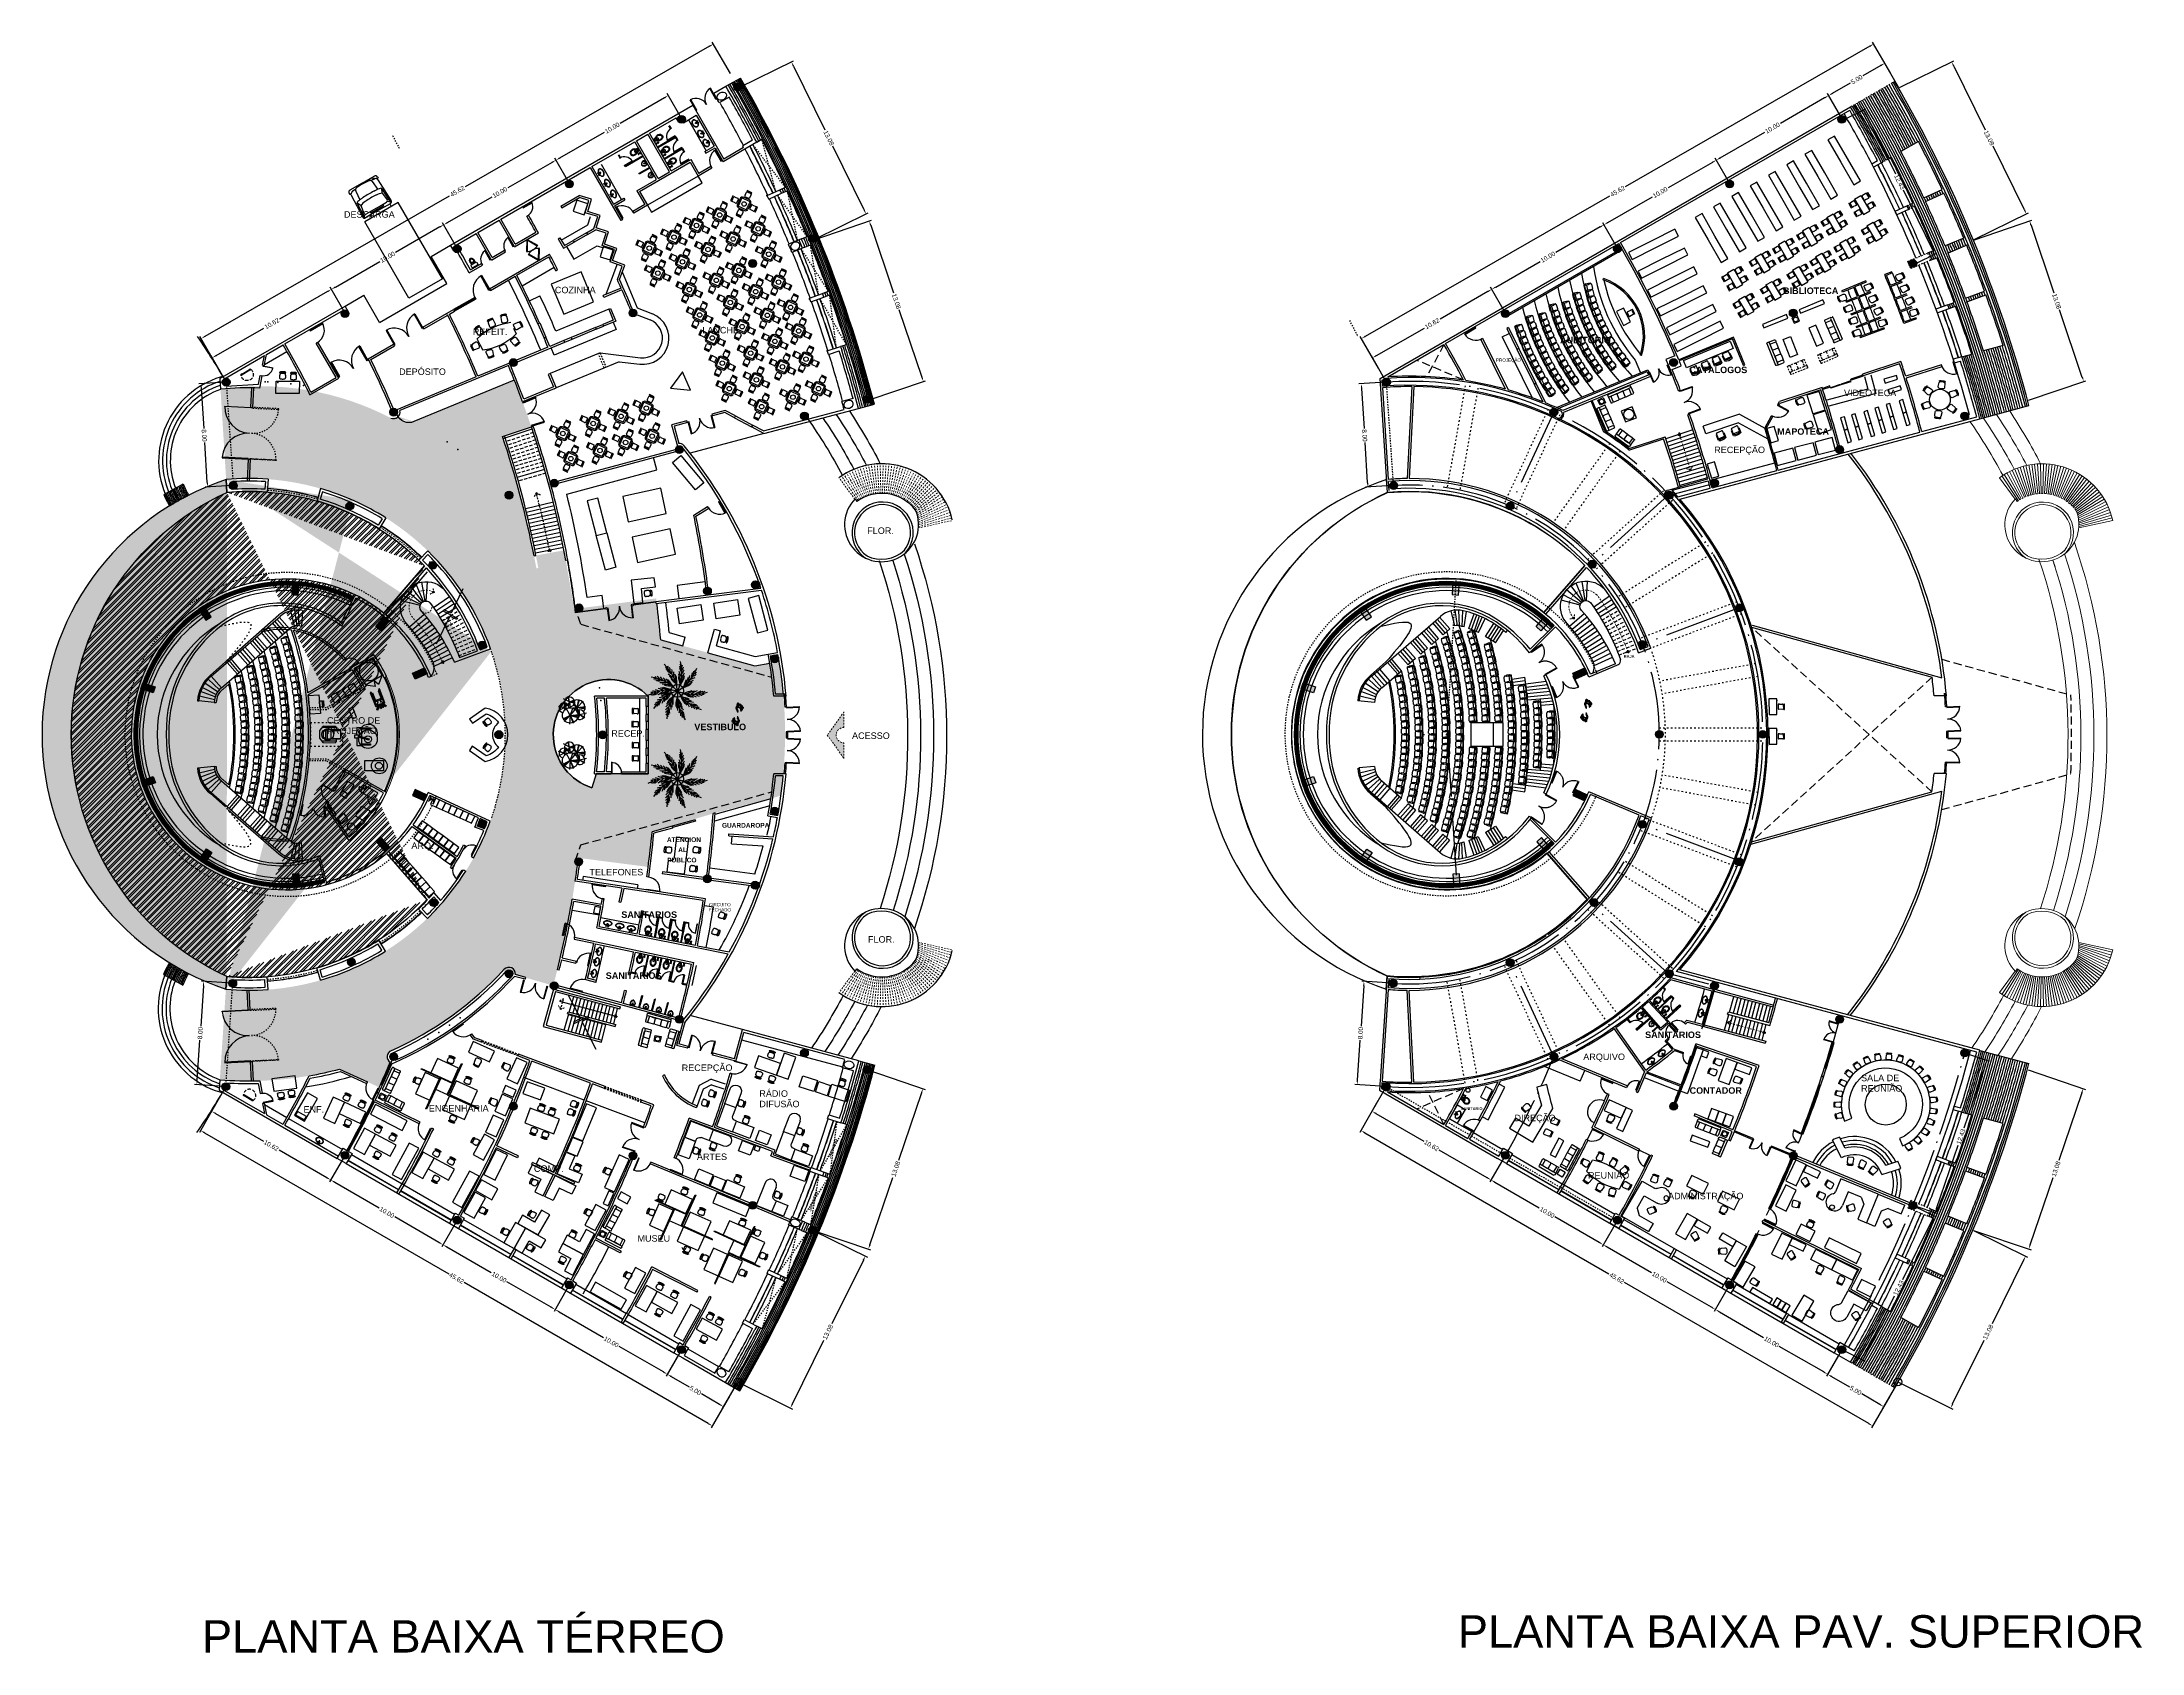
# Model space of a CAD drawing. Header units: millimetres. Extents: x 261 to 423, y 98 to 222.
import ezdxf

# ---------------------------------------------------------------- set-up
doc = ezdxf.new("R2010")
doc.units = ezdxf.units.MM
for name, pattern in [('0', [0]), ('ACAD_ISO03W100', [30, 12, -18]), ('ACAD_ISO04W100', [30, 24, -3, 0, -3]), ('HIDDEN', [0.375, 0.25, -0.125]), ('HIDDEN2', [0.1875, 0.125, -0.0625])]:
    doc.linetypes.add(name, pattern=pattern)
for name, color, linetype in [('COLUMNAS', 5, 'Continuous'), ('Cotas', 1, 'Continuous'), ('Ejes', 1, 'ACAD_ISO04W100'), ('Escaleras', 4, 'Continuous'), ('hach', 15, 'Continuous'), ('Letreros', 2, 'Continuous'), ('MUEBLES', 8, 'Continuous'), ('Muro-Alto', 6, 'Continuous'), ('MURO-BAJO', 3, 'Continuous')]:
    doc.layers.add(name, color=color, linetype=linetype)
doc.layers.add('Vidrio', color=7, linetype='Continuous', lineweight=15)
doc.styles.add('Arial-Bold', font='arialbd.ttf')
doc.styles.get("Standard").update_dxf_attribs({"font": 'arial.ttf'})
doc.dimstyles.new('MUSEO', dxfattribs={"dimtxt": 0.35, "dimasz": 0.35, "dimexe": 0.18, "dimexo": 0.058, "dimgap": 0.09, "dimtad": 0, "dimzin": 0, "dimdsep": 46, "dimtxsty": 'Standard', "dimcen": 0.09, "dimclrd": 1, "dimclre": 1, "dimclrt": 2, "dimadec": 0, "dimazin": 0, "dimtm": 1e-09, "dimtfac": 1, "dimtofl": 0, "dimtmove": 0, "dimatfit": 3, "dimfxl": 1, "dimtolj": 1, "dimtzin": 0, "dimarcsym": 0})

# ---------------------------------------------------------------- blocks, each defined once
blk = doc.blocks.new('s1')
at = {"layer": 'MUEBLES'}
for p, q in [((257.43, 3373.38), (257.26, 3373.78)), ((257.31, 3373.66), (257.26, 3373.64)), ((257.43, 3373.25), (257.26, 3373.64)), ((257.28, 3373.84), (257.66, 3374.01)), ((257.94, 3373.6), (257.38, 3373.36)), ((257.72, 3373.98), (257.89, 3373.58)), ((257.77, 3373.86), (257.82, 3373.88)), ((257.82, 3373.88), (257.99, 3373.49)), ((257.89, 3373.58), (257.38, 3373.36))]:
    blk.add_line(p, q, dxfattribs=at)
for centre, radius, start, end in [((257.3, 3373.8), 0.05, 113.4153, 203.4153), ((257.68, 3373.96), 0.05, 23.4153, 113.4153), ((257.41, 3374.07), 0.821, 271.729, 315.1016), ((257.47, 3373.4), 0.05, 203.4153, 275.7686), ((257.41, 3374.07), 0.721, 275.7686, 311.062), ((257.85, 3373.56), 0.05, 311.062, 23.4153)]:
    blk.add_arc(centre, radius, start, end, dxfattribs=at)
blk = doc.blocks.new('s')
at = {"layer": 'MUEBLES'}
for p, q in [((-0.19, 0.36), (-0.21, 0.11)), ((-0.19, 0.46), (-0.2, 0.48)), ((-0.11, 0), (0.11, 0)), ((0.09, 0.52), (-0.09, 0.52)), ((0.09, 0.5), (-0.09, 0.5)), ((0.09, 0.45), (-0.09, 0.45)), ((0.19, 0.46), (0.2, 0.48)), ((0.21, 0.11), (0.19, 0.36))]:
    blk.add_line(p, q, dxfattribs=at)
for centre, radius, start, end in [((-0.11, 0.1), 0.1, 174.2894, 270), ((-0.09, 0.35), 0.17, 90, 132.1447), ((-0.09, 0.35), 0.15, 90, 132.1447), ((-0.09, 0.35), 0.1, 90, 174.2894), ((0.09, 0.35), 0.17, 47.8553, 90), ((0.09, 0.35), 0.15, 47.8553, 90), ((0.09, 0.35), 0.1, 5.7106, 90), ((0.11, 0.1), 0.1, 270, 5.7106)]:
    blk.add_arc(centre, radius, start, end, dxfattribs=at)
blk = doc.blocks.new('sillon33')
at = {"layer": 'MUEBLES'}
for p, q in [((267.62, 3377.47), (267.66, 3377.38)), ((268.11, 3377.74), (267.65, 3377.54)), ((267.7, 3377.29), (267.86, 3376.92)), ((267.73, 3377.36), (268.1, 3377.51)), ((267.92, 3376.9), (268.29, 3377.05)), ((268.08, 3377.67), (268.75, 3376.11)), ((268.11, 3377.74), (268.2, 3377.77)), ((268.16, 3377.49), (268.32, 3377.12)), ((268.27, 3377.75), (268.97, 3376.09)), ((267.9, 3376.83), (268.05, 3376.46)), ((268.09, 3376.37), (268.25, 3376)), ((268.12, 3376.44), (268.49, 3376.59)), ((268.29, 3375.91), (268.33, 3375.82)), ((268.31, 3375.98), (268.68, 3376.13)), ((268.85, 3375.99), (268.39, 3375.79)), ((268.55, 3376.57), (268.71, 3376.2)), ((268.79, 3376.01), (268.75, 3376.11)), ((268.85, 3375.99), (268.95, 3376.03))]:
    blk.add_line(p, q, dxfattribs=at)
for centre, start, end in [((267.67, 3377.49), 113.0478, 203.0479), ((267.71, 3377.4), 203.0479, 293.0479), ((267.75, 3377.31), 113.0479, 203.0479), ((267.9, 3376.94), 203.0479, 293.0479), ((267.94, 3376.85), 113.0479, 203.0479), ((268.13, 3377.69), 113.0478, 203.0479), ((268.08, 3377.56), 293.0479, 23.0479), ((268.12, 3377.47), 23.0479, 113.0479), ((268.22, 3377.73), 23.0478, 113.0478), ((268.1, 3376.48), 203.0479, 293.0479), ((268.14, 3376.39), 113.0478, 203.0478), ((268.3, 3376.02), 203.0479, 293.0479), ((268.33, 3375.93), 113.0478, 203.0479), ((268.37, 3375.84), 203.0479, 293.0479), ((268.47, 3376.64), 293.0478, 23.0478), ((268.51, 3376.55), 23.0479, 113.0479), ((268.7, 3376.09), 23.0479, 113.0478), ((268.83, 3376.03), 203.0479, 293.0479), ((268.93, 3376.07), 293.0479, 23.0479)]:
    blk.add_arc(centre, 0.05, start, end, dxfattribs=at)
blk = doc.blocks.new('s2')
at = {"layer": 'MUEBLES', "linetype": 'HIDDEN2'}
for p, q in [((267.78, 3375.13), (268.15, 3375.29)), ((268.22, 3375.26), (268.37, 3374.89)), ((268.24, 3375.33), (268.34, 3375.37)), ((268.6, 3374.88), (268.4, 3375.34)), ((267.29, 3374.33), (267.1, 3374.79)), ((267.13, 3374.85), (267.22, 3374.89)), ((267.28, 3374.87), (267.44, 3374.5)), ((267.29, 3374.33), (267.33, 3374.24)), ((267.32, 3374.94), (267.69, 3375.09)), ((267.32, 3374.39), (267.52, 3374.48)), ((267.38, 3374.2), (268.61, 3374.72)), ((267.52, 3374.48), (267.89, 3374.63)), ((267.76, 3375.07), (267.91, 3374.7)), ((267.98, 3374.67), (268.35, 3374.83)), ((268.53, 3374.9), (268.44, 3374.87)), ((268.6, 3374.88), (268.63, 3374.79))]:
    blk.add_line(p, q, dxfattribs=at)
for centre, radius, start, end in [((268.17, 3375.24), 0.05, 22.8343, 112.8343), ((268.26, 3375.28), 0.05, 112.8344, 202.8344), ((268.36, 3375.32), 0.05, 22.8343, 112.8344), ((267.15, 3374.81), 0.05, 112.8344, 202.8344), ((267.24, 3374.85), 0.05, 22.8343, 112.8344), ((267.35, 3374.88), 0.065, 112.6231, 191.3164), ((267.34, 3374.35), 0.05, 112.8344, 202.8344), ((267.38, 3374.25), 0.05, 202.8344, 292.8344), ((267.5, 3374.56), 0.088, 228.9163, 282.8957), ((267.71, 3375.05), 0.05, 22.8343, 112.8343), ((267.8, 3375.09), 0.05, 112.8344, 202.8344), ((267.87, 3374.68), 0.05, 292.8344, 22.8344), ((267.96, 3374.72), 0.05, 202.8343, 292.8343), ((268.33, 3374.87), 0.05, 292.8344, 22.8344), ((268.42, 3374.91), 0.05, 202.8343, 292.8343), ((268.55, 3374.86), 0.05, 22.8343, 112.8344), ((268.59, 3374.77), 0.05, 292.8344, 22.8344)]:
    blk.add_arc(centre, radius, start, end, dxfattribs=at)
blk = doc.blocks.new('biblio')
at = {"layer": 'MUEBLES'}
for p, q in [((260.8, 3378.52), (260.65, 3378.78)), ((260.67, 3378.84), (260.93, 3378.99)), ((261.09, 3378.62), (260.87, 3378.5)), ((260.99, 3379.11), (261.48, 3379.39)), ((260.99, 3379.11), (261.67, 3377.93)), ((261.15, 3378.72), (261, 3378.98)), ((261.09, 3378.62), (261.13, 3378.65)), ((261.48, 3379.39), (262.16, 3378.21)), ((261.74, 3379.06), (261.59, 3379.32)), ((261.87, 3379.54), (261.61, 3379.39)), ((261.85, 3379.07), (261.81, 3379.04)), ((261.85, 3379.07), (262.07, 3379.19)), ((262.09, 3379.26), (261.94, 3379.52)), ((262.14, 3378.37), (261.99, 3378.63)), ((262.27, 3378.84), (262.01, 3378.69)), ((262.25, 3378.37), (262.47, 3378.5)), ((262.49, 3378.57), (262.34, 3378.83)), ((261.2, 3377.82), (261.05, 3378.08)), ((261.07, 3378.15), (261.33, 3378.3)), ((261.49, 3377.93), (261.27, 3377.81)), ((261.55, 3378.02), (261.4, 3378.28)), ((261.49, 3377.93), (261.53, 3377.96)), ((261.67, 3377.93), (262.16, 3378.21)), ((262.25, 3378.37), (262.21, 3378.35))]:
    blk.add_line(p, q, dxfattribs=at)
for points in [[(260.54, 3378.77), (260.74, 3378.42), (260.78, 3378.45), (260.58, 3378.79)], [(262, 3379.61), (262.2, 3379.27), (262.16, 3379.24), (261.96, 3379.59)], [(262.4, 3378.92), (262.6, 3378.57), (262.56, 3378.55), (262.36, 3378.89)], [(260.94, 3378.08), (261.14, 3377.73), (261.18, 3377.76), (260.98, 3378.1)]]:
    blk.add_lwpolyline(points, close=True, dxfattribs=at)
for centre, start, end in [((260.7, 3378.8), 120, 210), ((260.85, 3378.54), 210, 300), ((260.96, 3378.95), 29.9995, 119.9995), ((261.11, 3378.69), 299.9999, 29.9999), ((261.63, 3379.34), 120.0005, 210.0005), ((261.78, 3379.08), 210.0001, 300.0001), ((261.89, 3379.49), 30, 120), ((262.03, 3378.65), 120.0005, 210.0005), ((262.04, 3379.23), 300, 30), ((262.29, 3378.8), 30, 120), ((262.44, 3378.54), 300, 30), ((261.1, 3378.11), 120, 210), ((261.25, 3377.85), 210, 300), ((261.36, 3378.26), 29.9995, 119.9995), ((261.51, 3378), 299.9999, 29.9999), ((262.18, 3378.39), 210.0001, 300.0001)]:
    blk.add_arc(centre, 0.05, start, end, dxfattribs=at)
blk = doc.blocks.new('si')
at = {"layer": 'MUEBLES'}
for points in [[(-24.29, 45.69), (-24.3, 45.71), (-24.31, 45.74), (-24.32, 45.76), (-24.32, 45.78), (-24.32, 45.81), (-24.32, 45.83), (-24.32, 45.86), (-24.32, 45.88), (-24.32, 45.9), (-24.32, 45.92), (-24.32, 45.94), (-24.32, 45.95), (-24.31, 45.96), (-24.3, 45.97), (-24.28, 45.98), (-24.26, 45.99), (-24.23, 45.99), (-24.19, 45.99), (-24.16, 46), (-24.12, 46), (-24.08, 46), (-24.05, 45.99), (-24.01, 45.99), (-23.99, 45.98), (-23.96, 45.97), (-23.95, 45.96), (-23.93, 45.95), (-23.93, 45.93), (-23.92, 45.92), (-23.92, 45.9), (-23.92, 45.88), (-23.92, 45.86), (-23.92, 45.84), (-23.92, 45.82), (-23.92, 45.79), (-23.92, 45.77), (-23.93, 45.75), (-23.93, 45.73), (-23.94, 45.71), (-23.95, 45.69), (-23.97, 45.67), (-23.99, 45.66), (-24.01, 45.65), (-24.03, 45.65), (-24.05, 45.64), (-24.08, 45.64), (-24.11, 45.64), (-24.13, 45.64), (-24.16, 45.64), (-24.18, 45.64), (-24.2, 45.64), (-24.23, 45.65), (-24.25, 45.66), (-24.26, 45.67), (-24.28, 45.68)], [(-24.25, 45.54), (-24.26, 45.54), (-24.27, 45.54), (-24.28, 45.55), (-24.29, 45.55), (-24.3, 45.55), (-24.3, 45.56), (-24.31, 45.56), (-24.31, 45.57), (-24.32, 45.58), (-24.32, 45.58), (-24.32, 45.59), (-24.32, 45.59), (-24.32, 45.6), (-24.31, 45.6), (-24.3, 45.61), (-24.29, 45.61), (-24.28, 45.61), (-24.26, 45.61), (-24.25, 45.61), (-24.23, 45.61), (-24.2, 45.61), (-24.18, 45.61), (-24.16, 45.61), (-24.13, 45.61), (-24.11, 45.61), (-24.08, 45.61), (-24.05, 45.61), (-24.03, 45.61), (-24.01, 45.61), (-23.99, 45.61), (-23.97, 45.61), (-23.95, 45.61), (-23.94, 45.61), (-23.93, 45.6), (-23.93, 45.6), (-23.92, 45.59), (-23.92, 45.59), (-23.92, 45.58), (-23.92, 45.58), (-23.93, 45.57), (-23.93, 45.56), (-23.94, 45.56), (-23.94, 45.55), (-23.95, 45.55), (-23.96, 45.55), (-23.97, 45.54), (-23.98, 45.54), (-24, 45.54), (-24.01, 45.54), (-24.03, 45.53), (-24.04, 45.53), (-24.06, 45.53), (-24.08, 45.53), (-24.1, 45.53), (-24.11, 45.53), (-24.13, 45.53), (-24.15, 45.53), (-24.17, 45.53), (-24.18, 45.53), (-24.2, 45.53), (-24.21, 45.53), (-24.23, 45.53), (-24.24, 45.54)]]:
    blk.add_lwpolyline(points, close=True, dxfattribs=at)
blk = doc.blocks.new('escusado')
at = {"layer": 'MUEBLES'}
for p, q in [((163.53, 3382.01), (163.14, 3381.75)), ((163.24, 3381.57), (163.14, 3381.72)), ((163.22, 3381.8), (163.17, 3381.88)), ((163.66, 3381.83), (163.27, 3381.56)), ((163.45, 3381.96), (163.4, 3382.03)), ((163.56, 3382.01), (163.66, 3381.85))]:
    blk.add_line(p, q, dxfattribs=at)
for points in [[(163.07, 3381.95, -0.067069), (163.02, 3382.05, -0.079499), (163, 3382.14, -0.107137), (163.02, 3382.23, -0.140584), (163.06, 3382.28, -0.140584), (163.13, 3382.3, -0.107137), (163.21, 3382.28, -0.079499), (163.29, 3382.24, -0.067069), (163.36, 3382.16, -0.067069), (163.41, 3382.06, -0.057475), (163.43, 3381.99, -0.107137)], [(163.08, 3381.97, -0.064704), (163.04, 3382.06, -0.077557), (163.02, 3382.14, -0.107174), (163.04, 3382.21), (163.08, 3382.26), (163.13, 3382.28, -0.107174), (163.21, 3382.26, -0.077557), (163.28, 3382.22, -0.064704), (163.35, 3382.14, -0.064704), (163.39, 3382.06, -0.021175), (163.4, 3382.03, -0.107174)], [(163.2, 3381.83, -0.062055), (163.14, 3381.87, -0.067069), (163.07, 3381.95, -0.067069)]]:
    blk.add_lwpolyline(points, format="xyb", dxfattribs=at)
blk.add_lwpolyline([(163.09, 3382.03, -0.075307), (163.06, 3382.08, -0.085687), (163.05, 3382.14, -0.106098), (163.07, 3382.19), (163.1, 3382.23), (163.14, 3382.24, -0.106098), (163.2, 3382.24, -0.085687), (163.24, 3382.21, -0.075307), (163.29, 3382.16, -0.075307), (163.32, 3382.1, -0.085687), (163.32, 3382.05, -0.106098), (163.31, 3382), (163.28, 3381.96), (163.24, 3381.95, -0.106098), (163.18, 3381.95, -0.085687), (163.13, 3381.98, -0.075307)], format="xyb", close=True, dxfattribs=at)
for centre, radius, start, end in [((163.4, 3382.18), 0.386, 214.1765, 228.9849), ((163.15, 3381.73), 0.02, 124.1765, 214.1765), ((163.33, 3382.1), 0.269, 228.9849, 232.8406), ((163.27, 3381.97), 0.0451, 28.5808, 219.7722), ((163.54, 3381.99), 0.02, 34.1765, 124.1765), ((163.64, 3381.84), 0.02, 304.1765, 34.1765), ((163.26, 3381.58), 0.02, 214.1765, 304.1765)]:
    blk.add_arc(centre, radius, start, end, dxfattribs=at)
blk = doc.blocks.new('escri')
at = {"layer": 'MUEBLES'}
for p, q in [((252.38, 3378.11), (252.52, 3377.84)), ((252.45, 3378.2), (252.4, 3378.18)), ((252.45, 3378.2), (252.67, 3378.31)), ((252.85, 3377.96), (252.58, 3377.82)), ((252.74, 3378.29), (252.87, 3378.02))]:
    blk.add_line(p, q, dxfattribs=at)
for points in [[(252.1, 3377.12), (252.63, 3377.4), (252.09, 3378.46), (251.55, 3378.19)], [(252.98, 3378.03), (252.8, 3378.38), (252.76, 3378.36), (252.94, 3378)]]:
    blk.add_lwpolyline(points, close=True, dxfattribs=at)
for centre, start, end in [((252.42, 3378.13), 117.1534, 207.1534), ((252.56, 3377.86), 207.1529, 297.1529), ((252.69, 3378.27), 27.1535, 117.1535), ((252.83, 3378), 297.1535, 27.1535)]:
    blk.add_arc(centre, 0.05, start, end, dxfattribs=at)
blk = doc.blocks.new('mesa')
at = {"layer": 'MUEBLES', "linetype": '0'}
for p, q in [((172.16, 3367.72), (172.28, 3367.99)), ((172.41, 3367.55), (172.18, 3367.66)), ((172.35, 3368.02), (172.62, 3367.89)), ((172.41, 3367.55), (172.46, 3367.53)), ((172.52, 3367.55), (172.65, 3367.83)), ((172.78, 3367.88), (172.57, 3367.42)), ((172.91, 3367.93), (172.62, 3367.29)), ((172.62, 3367.29), (172.62, 3367.29)), ((173.26, 3367), (172.62, 3367.29)), ((172.67, 3367.16), (173.13, 3366.95)), ((172.91, 3367.93), (172.91, 3367.93)), ((173.55, 3367.63), (172.91, 3367.93)), ((173.5, 3367.77), (173.05, 3367.98)), ((173.17, 3368.14), (173.15, 3368.09)), ((173.17, 3368.14), (173.28, 3368.36)), ((173.18, 3368.02), (173.45, 3367.9)), ((173.26, 3367), (173.55, 3367.63)), ((173.34, 3368.39), (173.62, 3368.26)), ((173.6, 3367.5), (173.39, 3367.05)), ((173.64, 3368.2), (173.52, 3367.92)), ((173.65, 3367.37), (173.52, 3367.1)), ((173.76, 3367.37), (173.71, 3367.39)), ((173.76, 3367.37), (173.99, 3367.27)), ((174.01, 3367.2), (173.89, 3366.93)), ((172.53, 3366.73), (172.65, 3367)), ((172.83, 3366.54), (172.55, 3366.66)), ((172.99, 3366.9), (172.72, 3367.02)), ((173, 3366.79), (172.89, 3366.56)), ((173, 3366.79), (173.02, 3366.83)), ((173.82, 3366.91), (173.55, 3367.03))]:
    blk.add_line(p, q, dxfattribs=at)
for points in [[(172.21, 3368.08), (172.05, 3367.72), (172.09, 3367.7), (172.26, 3368.06)], [(173.7, 3368.33), (173.34, 3368.5), (173.32, 3368.45), (173.68, 3368.29)], [(173.96, 3366.84), (174.12, 3367.21), (174.08, 3367.23), (173.91, 3366.86)], [(172.47, 3366.59), (172.83, 3366.42), (172.85, 3366.47), (172.49, 3366.64)]]:
    blk.add_lwpolyline(points, close=True, dxfattribs=at)
blk.add_circle((173.09, 3367.46), 0.175, dxfattribs=at)
for centre, radius, start, end in [((172.2, 3367.7), 0.05, 155.3957, 245.3957), ((172.33, 3367.97), 0.05, 65.3957, 155.3957), ((172.48, 3367.58), 0.05, 245.3956, 335.3956), ((172.75, 3367.34), 0.2, 155.3958, 245.3958), ((172.6, 3367.85), 0.05, 335.3956, 65.3956), ((172.96, 3367.79), 0.2, 65.3958, 155.3958), ((173.2, 3368.07), 0.05, 155.3957, 245.3957), ((173.32, 3368.34), 0.05, 65.3958, 155.3958), ((173.47, 3367.95), 0.05, 245.3955, 335.3955), ((173.42, 3367.59), 0.2, 335.3958, 65.3958), ((173.6, 3368.22), 0.05, 335.3958, 65.3958), ((173.69, 3367.35), 0.05, 65.3958, 155.3958), ((173.97, 3367.22), 0.05, 335.3958, 65.3958), ((172.57, 3366.71), 0.05, 155.3957, 245.3957), ((172.7, 3366.98), 0.05, 65.3955, 155.3955), ((172.85, 3366.58), 0.05, 245.3957, 335.3957), ((172.97, 3366.85), 0.05, 335.3956, 65.3956), ((173.21, 3367.13), 0.2, 245.3958, 335.3958), ((173.57, 3367.08), 0.05, 155.3957, 245.3957), ((173.84, 3366.95), 0.05, 245.3958, 335.3958)]:
    blk.add_arc(centre, radius, start, end, dxfattribs=at)
blk = doc.blocks.new('camion')
at = {"layer": 'MUEBLES'}
for p, q in [((154.72, 3388.11), (155.66, 3388.65)), ((154.75, 3388.06), (155.26, 3388.3)), ((155.37, 3388.31), (155.71, 3388.45)), ((155.5, 3388.23), (155.94, 3387.62)), ((155.87, 3388.44), (155.97, 3388.5)), ((155.92, 3388.58), (155.97, 3388.5)), ((155.94, 3388.37), (156.97, 3386.75)), ((153.72, 3387.31), (153.77, 3387.23)), ((153.87, 3387.28), (153.77, 3387.23)), ((154.72, 3388.11), (153.79, 3387.57)), ((153.89, 3387.18), (154.78, 3385.49)), ((154.23, 3387.65), (153.94, 3387.43)), ((154.23, 3387.5), (154.54, 3386.82)), ((154.75, 3388.06), (154.29, 3387.74)), ((154.33, 3386.62), (154.64, 3386.39)), ((154.33, 3386.6), (154.89, 3385.51)), ((157.52, 3386.61), (154.93, 3385.11)), ((155.84, 3386.18), (156.61, 3386.63)), ((156.21, 3387.71), (156.26, 3387.33)), ((156.22, 3387.7), (156.89, 3386.66)), ((156.28, 3387.33), (156.66, 3386.83)), ((156.6, 3386.93), (156.7, 3386.98)), ((156.99, 3386.62), (156.68, 3386.7)), ((160.92, 3380.73), (157.52, 3386.61)), ((154.62, 3386.37), (154.86, 3385.79)), ((154.81, 3385.89), (154.71, 3385.83)), ((154.88, 3385.4), (154.97, 3385.72)), ((158.33, 3379.23), (154.93, 3385.11)), ((155.95, 3385.99), (154.98, 3385.43)), ((155.84, 3386.18), (155.06, 3385.74)), ((155.39, 3385.8), (155.34, 3385.9)), ((155.35, 3385.64), (155.47, 3385.43)), ((155.35, 3385.64), (155.47, 3385.43)), ((155.89, 3386.08), (155.39, 3385.8)), ((155.89, 3386.08), (156.39, 3386.37)), ((155.95, 3385.99), (156.92, 3386.54)), ((156.39, 3386.37), (156.33, 3386.47)), ((156.86, 3386.51), (156.98, 3386.3)), ((156.86, 3386.51), (156.98, 3386.3)), ((160.92, 3380.73), (158.33, 3379.23))]:
    blk.add_line(p, q, dxfattribs=at)
for centre, radius, start, end in [((155.34, 3388.12), 0.194, 35.6936, 114.5936), ((155.52, 3388.38), 0.0167, 108.1311, 226.947), ((155.85, 3387.85), 0.64, 108.2265, 121.829), ((155.66, 3388.44), 0.0224, 356.9774, 125.4177), ((155.75, 3388.48), 0.194, 30, 120), ((155.78, 3388.27), 0.194, 32.2489, 112.1558), ((153.89, 3387.41), 0.194, 120, 210), ((154.06, 3387.27), 0.194, 127.8442, 207.7511), ((153.97, 3387.46), 0.0224, 114.5823, 243.0226), ((154.39, 3387), 0.64, 118.171, 131.7735), ((154.09, 3387.56), 0.0167, 13.053, 131.8689), ((154.41, 3387.58), 0.194, 125.4064, 204.3064), ((154.36, 3386.62), 0.0291, 133.7228, 210), ((155.97, 3385), 2.31, 126.6122, 134.9358), ((157.89, 3382.15), 5.75, 122.3991, 125.0361), ((155.53, 3385.76), 1.09, 119.0544, 146.1601), ((160.91, 3377.39), 11.39, 120, 122.3991), ((160.91, 3377.39), 11.05, 120, 122.3991), ((160.91, 3377.39), 11.39, 117.6009, 120), ((160.91, 3377.39), 11.05, 117.6009, 120), ((158.3, 3382.38), 5.75, 114.9639, 117.6009), ((156.36, 3386.24), 1.09, 93.8399, 120.9456), ((156.79, 3385.48), 2.31, 105.0642, 113.3878), ((156.2, 3387.68), 0.0291, 30, 106.2772), ((156.53, 3386.76), 0.146, 300, 30), ((156.84, 3386.67), 0.146, 300, 32.2489), ((154.91, 3385.55), 0.146, 207.7511, 300), ((154.99, 3385.86), 0.146, 210, 300)]:
    blk.add_arc(centre, radius, start, end, dxfattribs=at)
blk = doc.blocks.new('personas')
at = {"layer": 'MUEBLES', "linetype": '0'}
for points in [[(183.58, 3347.59), (183.58, 3347.58), (183.58, 3347.57), (183.58, 3347.57), (183.58, 3347.56), (183.58, 3347.55), (183.58, 3347.55), (183.59, 3347.54), (183.59, 3347.53), (183.6, 3347.51), (183.61, 3347.5), (183.61, 3347.49), (183.62, 3347.47), (183.63, 3347.46), (183.64, 3347.44), (183.64, 3347.43), (183.65, 3347.42), (183.65, 3347.42), (183.66, 3347.41), (183.66, 3347.41), (183.66, 3347.41), (183.67, 3347.41), (183.67, 3347.42), (183.67, 3347.42), (183.67, 3347.42), (183.68, 3347.42), (183.68, 3347.43), (183.68, 3347.43), (183.68, 3347.43), (183.69, 3347.43), (183.69, 3347.43), (183.69, 3347.43), (183.69, 3347.43), (183.7, 3347.43), (183.7, 3347.43), (183.7, 3347.42), (183.71, 3347.43), (183.71, 3347.43), (183.71, 3347.43), (183.71, 3347.43), (183.71, 3347.44), (183.71, 3347.45), (183.7, 3347.46), (183.7, 3347.47), (183.7, 3347.48), (183.69, 3347.49), (183.69, 3347.5), (183.69, 3347.51), (183.68, 3347.52), (183.68, 3347.53), (183.67, 3347.53), (183.67, 3347.54), (183.67, 3347.54), (183.67, 3347.54), (183.66, 3347.54), (183.66, 3347.54), (183.66, 3347.54), (183.66, 3347.54), (183.66, 3347.54), (183.66, 3347.55), (183.66, 3347.55), (183.66, 3347.55), (183.66, 3347.55), (183.67, 3347.55), (183.67, 3347.55), (183.67, 3347.55), (183.67, 3347.56), (183.68, 3347.56), (183.68, 3347.56), (183.68, 3347.56), (183.68, 3347.56), (183.68, 3347.57), (183.69, 3347.57), (183.69, 3347.57), (183.69, 3347.57), (183.69, 3347.58), (183.69, 3347.58), (183.69, 3347.58), (183.69, 3347.59), (183.69, 3347.59), (183.68, 3347.59), (183.68, 3347.6), (183.68, 3347.6), (183.68, 3347.61), (183.68, 3347.61), (183.67, 3347.62), (183.67, 3347.62), (183.67, 3347.63), (183.66, 3347.63), (183.66, 3347.63), (183.65, 3347.64), (183.65, 3347.64), (183.65, 3347.64), (183.64, 3347.64), (183.64, 3347.64), (183.63, 3347.64), (183.63, 3347.65), (183.63, 3347.65), (183.62, 3347.65), (183.62, 3347.66), (183.61, 3347.66), (183.61, 3347.66), (183.61, 3347.66), (183.6, 3347.66), (183.6, 3347.66), (183.6, 3347.66), (183.59, 3347.65), (183.59, 3347.64), (183.59, 3347.63), (183.58, 3347.62), (183.58, 3347.61), (183.58, 3347.6)], [(183.64, 3347.64), (183.65, 3347.64), (183.66, 3347.65), (183.67, 3347.65), (183.69, 3347.66), (183.7, 3347.66), (183.71, 3347.67), (183.73, 3347.67), (183.74, 3347.68), (183.75, 3347.68), (183.75, 3347.69), (183.76, 3347.69), (183.77, 3347.69), (183.77, 3347.7), (183.77, 3347.7), (183.78, 3347.7), (183.78, 3347.71), (183.78, 3347.71), (183.78, 3347.72), (183.78, 3347.73), (183.79, 3347.73), (183.79, 3347.74), (183.79, 3347.75), (183.79, 3347.75), (183.79, 3347.76), (183.8, 3347.77), (183.8, 3347.77), (183.8, 3347.78), (183.81, 3347.78), (183.81, 3347.78), (183.82, 3347.79), (183.82, 3347.79), (183.83, 3347.79), (183.83, 3347.79), (183.84, 3347.79), (183.85, 3347.8), (183.85, 3347.8), (183.86, 3347.8), (183.87, 3347.8), (183.87, 3347.79), (183.88, 3347.79), (183.88, 3347.79), (183.89, 3347.79), (183.89, 3347.79), (183.89, 3347.78), (183.9, 3347.78), (183.9, 3347.78), (183.9, 3347.77), (183.91, 3347.77), (183.91, 3347.76), (183.91, 3347.75), (183.91, 3347.74), (183.92, 3347.74), (183.92, 3347.73), (183.92, 3347.72), (183.92, 3347.72), (183.92, 3347.71), (183.93, 3347.71), (183.93, 3347.7), (183.93, 3347.7), (183.94, 3347.7), (183.94, 3347.7), (183.95, 3347.69), (183.96, 3347.69), (183.97, 3347.69), (183.98, 3347.68), (183.99, 3347.68), (184, 3347.67), (184.02, 3347.67), (184.03, 3347.66), (184.04, 3347.66), (184.06, 3347.66), (184.07, 3347.66), (184.07, 3347.66), (184.08, 3347.67), (184.08, 3347.67), (184.09, 3347.68), (184.09, 3347.69), (184.09, 3347.7), (184.09, 3347.71), (184.09, 3347.71), (184.09, 3347.72), (184.09, 3347.72), (184.09, 3347.73), (184.08, 3347.73), (184.08, 3347.73), (184.08, 3347.73), (184.07, 3347.74), (184.06, 3347.74), (184.05, 3347.75), (184.04, 3347.75), (184.03, 3347.76), (184.01, 3347.76), (183.99, 3347.77), (183.98, 3347.78), (183.96, 3347.78), (183.94, 3347.79), (183.91, 3347.79), (183.89, 3347.79), (183.87, 3347.79), (183.85, 3347.79), (183.83, 3347.79), (183.8, 3347.79), (183.78, 3347.79), (183.76, 3347.78), (183.74, 3347.78), (183.72, 3347.77), (183.7, 3347.76), (183.69, 3347.75), (183.67, 3347.75), (183.66, 3347.74), (183.65, 3347.73), (183.64, 3347.73), (183.63, 3347.72), (183.62, 3347.72), (183.62, 3347.72), (183.62, 3347.71), (183.61, 3347.71), (183.61, 3347.71), (183.61, 3347.7), (183.61, 3347.7), (183.61, 3347.69), (183.61, 3347.68), (183.62, 3347.67), (183.62, 3347.67), (183.62, 3347.66), (183.63, 3347.65), (183.63, 3347.65)], [(183.98, 3347.83), (183.97, 3347.83), (183.97, 3347.84), (183.96, 3347.84), (183.95, 3347.84), (183.94, 3347.84), (183.93, 3347.84), (183.92, 3347.84), (183.91, 3347.84), (183.9, 3347.84), (183.89, 3347.84), (183.88, 3347.84), (183.88, 3347.84), (183.87, 3347.84), (183.86, 3347.84), (183.85, 3347.84), (183.84, 3347.84), (183.84, 3347.84), (183.83, 3347.85), (183.82, 3347.85), (183.81, 3347.85), (183.8, 3347.85), (183.79, 3347.86), (183.78, 3347.86), (183.77, 3347.86), (183.76, 3347.86), (183.75, 3347.86), (183.74, 3347.86), (183.73, 3347.86), (183.72, 3347.86), (183.71, 3347.85), (183.7, 3347.85), (183.69, 3347.84), (183.69, 3347.83), (183.68, 3347.82), (183.68, 3347.81), (183.67, 3347.8), (183.67, 3347.79), (183.67, 3347.78), (183.67, 3347.78), (183.67, 3347.77), (183.67, 3347.76), (183.67, 3347.76), (183.67, 3347.76), (183.67, 3347.76), (183.68, 3347.76), (183.68, 3347.76), (183.69, 3347.76), (183.69, 3347.76), (183.7, 3347.77), (183.7, 3347.77), (183.71, 3347.77), (183.72, 3347.78), (183.73, 3347.79), (183.74, 3347.79), (183.75, 3347.8), (183.77, 3347.8), (183.78, 3347.8), (183.8, 3347.81), (183.81, 3347.81), (183.83, 3347.81), (183.85, 3347.81), (183.87, 3347.81), (183.88, 3347.81), (183.9, 3347.81), (183.92, 3347.81), (183.93, 3347.8), (183.95, 3347.8), (183.96, 3347.8), (183.98, 3347.79), (183.99, 3347.79), (183.99, 3347.79), (184, 3347.79), (184, 3347.79), (184.01, 3347.79), (184.01, 3347.8), (184, 3347.8), (184, 3347.81), (183.99, 3347.82), (183.99, 3347.82)], [(183.69, 3347.85), (183.69, 3347.86), (183.69, 3347.86), (183.69, 3347.87), (183.69, 3347.88), (183.69, 3347.89), (183.7, 3347.9), (183.7, 3347.91), (183.7, 3347.92), (183.71, 3347.93), (183.71, 3347.93), (183.71, 3347.94), (183.72, 3347.95), (183.72, 3347.95), (183.73, 3347.96), (183.73, 3347.96), (183.74, 3347.96), (183.74, 3347.96), (183.74, 3347.97), (183.75, 3347.97), (183.75, 3347.97), (183.76, 3347.96), (183.76, 3347.96), (183.77, 3347.95), (183.78, 3347.95), (183.78, 3347.94), (183.79, 3347.93), (183.79, 3347.92), (183.8, 3347.91), (183.8, 3347.9), (183.81, 3347.89), (183.81, 3347.88), (183.81, 3347.87), (183.8, 3347.87), (183.8, 3347.87), (183.79, 3347.86), (183.78, 3347.86), (183.77, 3347.87), (183.76, 3347.87), (183.75, 3347.87), (183.74, 3347.87), (183.73, 3347.86), (183.72, 3347.86), (183.71, 3347.86), (183.71, 3347.86), (183.7, 3347.85), (183.7, 3347.85), (183.69, 3347.85)], [(183.75, 3347.67), (183.74, 3347.67), (183.73, 3347.67), (183.72, 3347.66), (183.72, 3347.66), (183.71, 3347.66), (183.7, 3347.65), (183.7, 3347.65), (183.69, 3347.65), (183.69, 3347.64), (183.69, 3347.64), (183.69, 3347.64), (183.69, 3347.64), (183.69, 3347.63), (183.7, 3347.63), (183.7, 3347.63), (183.7, 3347.63), (183.71, 3347.63), (183.71, 3347.63), (183.72, 3347.63), (183.72, 3347.63), (183.73, 3347.63), (183.73, 3347.63), (183.74, 3347.63), (183.75, 3347.63), (183.75, 3347.63), (183.76, 3347.63), (183.76, 3347.64), (183.77, 3347.64), (183.77, 3347.64), (183.78, 3347.64), (183.78, 3347.64), (183.78, 3347.65), (183.78, 3347.65), (183.78, 3347.65), (183.78, 3347.65), (183.78, 3347.66), (183.78, 3347.66), (183.78, 3347.66), (183.78, 3347.66), (183.78, 3347.66), (183.77, 3347.67), (183.77, 3347.67), (183.77, 3347.67), (183.78, 3347.67), (183.78, 3347.67), (183.78, 3347.67), (183.78, 3347.67), (183.78, 3347.67), (183.78, 3347.67), (183.78, 3347.67), (183.78, 3347.67), (183.77, 3347.68), (183.77, 3347.68), (183.77, 3347.68), (183.77, 3347.68), (183.77, 3347.68), (183.77, 3347.68), (183.77, 3347.68), (183.76, 3347.68), (183.76, 3347.68), (183.76, 3347.68), (183.75, 3347.68), (183.75, 3347.68)], [(183.96, 3347.68), (183.97, 3347.68), (183.97, 3347.68), (183.98, 3347.67), (183.99, 3347.67), (184, 3347.67), (184, 3347.66), (184.01, 3347.66), (184.01, 3347.66), (184.02, 3347.65), (184.02, 3347.65), (184.02, 3347.65), (184.02, 3347.65), (184.01, 3347.65), (184.01, 3347.64), (184.01, 3347.64), (184, 3347.64), (184, 3347.64), (183.99, 3347.64), (183.99, 3347.64), (183.98, 3347.64), (183.98, 3347.64), (183.97, 3347.64), (183.97, 3347.64), (183.96, 3347.64), (183.95, 3347.64), (183.95, 3347.64), (183.94, 3347.64), (183.94, 3347.64), (183.93, 3347.65), (183.93, 3347.65), (183.93, 3347.65), (183.92, 3347.65), (183.92, 3347.65), (183.92, 3347.66), (183.92, 3347.66), (183.92, 3347.66), (183.93, 3347.66), (183.93, 3347.67), (183.93, 3347.67), (183.93, 3347.67), (183.93, 3347.67), (183.93, 3347.67), (183.93, 3347.67), (183.93, 3347.67), (183.93, 3347.67), (183.93, 3347.68), (183.93, 3347.68), (183.93, 3347.68), (183.93, 3347.68), (183.93, 3347.68), (183.93, 3347.68), (183.93, 3347.68), (183.93, 3347.68), (183.93, 3347.68), (183.93, 3347.68), (183.93, 3347.68), (183.94, 3347.69), (183.94, 3347.69), (183.94, 3347.69), (183.94, 3347.69), (183.95, 3347.69), (183.95, 3347.68), (183.95, 3347.68)], [(184.13, 3347.62), (184.13, 3347.61), (184.13, 3347.61), (184.13, 3347.6), (184.13, 3347.59), (184.13, 3347.59), (184.13, 3347.58), (184.12, 3347.58), (184.12, 3347.57), (184.11, 3347.56), (184.11, 3347.55), (184.1, 3347.54), (184.09, 3347.53), (184.09, 3347.52), (184.08, 3347.51), (184.08, 3347.51), (184.07, 3347.5), (184.07, 3347.5), (184.06, 3347.5), (184.06, 3347.5), (184.06, 3347.5), (184.05, 3347.5), (184.05, 3347.5), (184.05, 3347.51), (184.05, 3347.51), (184.04, 3347.51), (184.04, 3347.51), (184.04, 3347.51), (184.04, 3347.51), (184.03, 3347.51), (184.03, 3347.51), (184.03, 3347.51), (184.02, 3347.51), (184.02, 3347.51), (184.02, 3347.51), (184.02, 3347.51), (184.01, 3347.51), (184.01, 3347.51), (184.01, 3347.51), (184.01, 3347.51), (184.01, 3347.51), (184.01, 3347.52), (184.01, 3347.52), (184.02, 3347.53), (184.02, 3347.53), (184.02, 3347.54), (184.03, 3347.55), (184.03, 3347.55), (184.03, 3347.55), (184.04, 3347.56), (184.04, 3347.56), (184.04, 3347.56), (184.05, 3347.56), (184.05, 3347.57), (184.05, 3347.57), (184.05, 3347.57), (184.05, 3347.57), (184.05, 3347.57), (184.05, 3347.57), (184.05, 3347.57), (184.05, 3347.57), (184.05, 3347.57), (184.05, 3347.58), (184.05, 3347.58), (184.04, 3347.58), (184.04, 3347.58), (184.04, 3347.58), (184.04, 3347.58), (184.03, 3347.58), (184.03, 3347.59), (184.03, 3347.59), (184.03, 3347.59), (184.03, 3347.59), (184.02, 3347.59), (184.02, 3347.6), (184.02, 3347.6), (184.02, 3347.6), (184.02, 3347.61), (184.02, 3347.61), (184.02, 3347.61), (184.02, 3347.62), (184.03, 3347.62), (184.03, 3347.63), (184.03, 3347.63), (184.03, 3347.63), (184.04, 3347.64), (184.04, 3347.64), (184.04, 3347.64), (184.05, 3347.65), (184.05, 3347.65), (184.05, 3347.65), (184.06, 3347.65), (184.06, 3347.65), (184.06, 3347.66), (184.07, 3347.66), (184.07, 3347.66), (184.08, 3347.66), (184.08, 3347.67), (184.08, 3347.67), (184.09, 3347.67), (184.09, 3347.68), (184.09, 3347.68), (184.1, 3347.68), (184.1, 3347.68), (184.1, 3347.68), (184.11, 3347.68), (184.11, 3347.67), (184.12, 3347.66), (184.12, 3347.65), (184.12, 3347.65), (184.13, 3347.64), (184.13, 3347.63)], [(183.3, 3346.55), (183.3, 3346.56), (183.3, 3346.57), (183.3, 3346.57), (183.3, 3346.58), (183.3, 3346.58), (183.31, 3346.59), (183.31, 3346.59), (183.31, 3346.6), (183.32, 3346.61), (183.32, 3346.62), (183.33, 3346.63), (183.34, 3346.64), (183.34, 3346.65), (183.35, 3346.66), (183.36, 3346.66), (183.36, 3346.67), (183.37, 3346.67), (183.37, 3346.67), (183.37, 3346.67), (183.38, 3346.67), (183.38, 3346.67), (183.38, 3346.67), (183.38, 3346.66), (183.39, 3346.66), (183.39, 3346.66), (183.39, 3346.66), (183.39, 3346.66), (183.4, 3346.66), (183.4, 3346.66), (183.4, 3346.66), (183.41, 3346.66), (183.41, 3346.66), (183.41, 3346.66), (183.41, 3346.66), (183.42, 3346.66), (183.42, 3346.66), (183.42, 3346.66), (183.42, 3346.66), (183.42, 3346.66), (183.42, 3346.66), (183.42, 3346.65), (183.42, 3346.65), (183.42, 3346.64), (183.41, 3346.64), (183.41, 3346.63), (183.41, 3346.63), (183.4, 3346.62), (183.4, 3346.62), (183.4, 3346.61), (183.39, 3346.61), (183.39, 3346.61), (183.39, 3346.61), (183.39, 3346.6), (183.38, 3346.6), (183.38, 3346.6), (183.38, 3346.6), (183.38, 3346.6), (183.38, 3346.6), (183.38, 3346.6), (183.38, 3346.6), (183.38, 3346.6), (183.38, 3346.6), (183.39, 3346.59), (183.39, 3346.59), (183.39, 3346.59), (183.39, 3346.59), (183.4, 3346.59), (183.4, 3346.59), (183.4, 3346.58), (183.4, 3346.58), (183.41, 3346.58), (183.41, 3346.58), (183.41, 3346.58), (183.41, 3346.57), (183.41, 3346.57), (183.41, 3346.57), (183.41, 3346.56), (183.41, 3346.56), (183.41, 3346.56), (183.41, 3346.55), (183.41, 3346.55), (183.4, 3346.55), (183.4, 3346.54), (183.4, 3346.54), (183.4, 3346.53), (183.39, 3346.53), (183.39, 3346.53), (183.39, 3346.52), (183.38, 3346.52), (183.38, 3346.52), (183.38, 3346.52), (183.37, 3346.52), (183.37, 3346.51), (183.36, 3346.51), (183.36, 3346.51), (183.36, 3346.51), (183.35, 3346.5), (183.35, 3346.5), (183.35, 3346.5), (183.34, 3346.49), (183.34, 3346.49), (183.34, 3346.49), (183.33, 3346.49), (183.33, 3346.49), (183.33, 3346.49), (183.32, 3346.5), (183.32, 3346.51), (183.31, 3346.52), (183.31, 3346.53), (183.31, 3346.53), (183.3, 3346.54)], [(183.79, 3346.53), (183.78, 3346.53), (183.77, 3346.52), (183.76, 3346.52), (183.75, 3346.52), (183.73, 3346.51), (183.72, 3346.5), (183.71, 3346.5), (183.7, 3346.49), (183.69, 3346.49), (183.68, 3346.48), (183.67, 3346.48), (183.67, 3346.48), (183.66, 3346.47), (183.66, 3346.47), (183.66, 3346.47), (183.65, 3346.46), (183.65, 3346.46), (183.65, 3346.45), (183.65, 3346.45), (183.65, 3346.44), (183.65, 3346.43), (183.64, 3346.42), (183.64, 3346.42), (183.64, 3346.41), (183.64, 3346.4), (183.63, 3346.4), (183.63, 3346.39), (183.62, 3346.39), (183.62, 3346.39), (183.62, 3346.38), (183.61, 3346.38), (183.6, 3346.38), (183.6, 3346.38), (183.59, 3346.38), (183.59, 3346.38), (183.58, 3346.37), (183.57, 3346.37), (183.57, 3346.38), (183.56, 3346.38), (183.55, 3346.38), (183.55, 3346.38), (183.55, 3346.38), (183.54, 3346.38), (183.54, 3346.39), (183.53, 3346.39), (183.53, 3346.39), (183.53, 3346.4), (183.53, 3346.41), (183.52, 3346.41), (183.52, 3346.42), (183.52, 3346.43), (183.52, 3346.43), (183.52, 3346.44), (183.51, 3346.45), (183.51, 3346.45), (183.51, 3346.46), (183.51, 3346.46), (183.5, 3346.47), (183.5, 3346.47), (183.5, 3346.47), (183.49, 3346.47), (183.48, 3346.48), (183.48, 3346.48), (183.47, 3346.48), (183.45, 3346.49), (183.44, 3346.49), (183.43, 3346.5), (183.41, 3346.5), (183.4, 3346.51), (183.39, 3346.51), (183.38, 3346.51), (183.37, 3346.51), (183.36, 3346.51), (183.35, 3346.5), (183.35, 3346.5), (183.35, 3346.49), (183.34, 3346.48), (183.34, 3346.47), (183.34, 3346.46), (183.34, 3346.46), (183.34, 3346.45), (183.34, 3346.45), (183.35, 3346.44), (183.35, 3346.44), (183.35, 3346.44), (183.35, 3346.44), (183.36, 3346.43), (183.37, 3346.43), (183.38, 3346.42), (183.39, 3346.42), (183.41, 3346.41), (183.42, 3346.41), (183.44, 3346.4), (183.46, 3346.39), (183.48, 3346.39), (183.5, 3346.38), (183.52, 3346.38), (183.54, 3346.38), (183.56, 3346.38), (183.58, 3346.38), (183.61, 3346.38), (183.63, 3346.38), (183.65, 3346.38), (183.67, 3346.39), (183.69, 3346.4), (183.71, 3346.4), (183.73, 3346.41), (183.75, 3346.42), (183.76, 3346.42), (183.77, 3346.43), (183.79, 3346.44), (183.8, 3346.44), (183.8, 3346.45), (183.81, 3346.45), (183.81, 3346.45), (183.82, 3346.46), (183.82, 3346.46), (183.82, 3346.46), (183.82, 3346.47), (183.82, 3346.47), (183.82, 3346.48), (183.82, 3346.49), (183.82, 3346.5), (183.81, 3346.51), (183.81, 3346.51), (183.81, 3346.52), (183.8, 3346.52)], [(183.38, 3346.69), (183.38, 3346.7), (183.38, 3346.71), (183.38, 3346.72), (183.38, 3346.73), (183.38, 3346.74), (183.38, 3346.75), (183.38, 3346.76), (183.39, 3346.77), (183.39, 3346.77), (183.39, 3346.78), (183.4, 3346.78), (183.4, 3346.78), (183.41, 3346.79), (183.41, 3346.79), (183.42, 3346.79), (183.42, 3346.79), (183.43, 3346.79), (183.43, 3346.79), (183.44, 3346.79), (183.44, 3346.79), (183.44, 3346.79), (183.44, 3346.78), (183.44, 3346.78), (183.44, 3346.78), (183.44, 3346.78), (183.44, 3346.78), (183.44, 3346.78), (183.44, 3346.78), (183.44, 3346.77), (183.43, 3346.77), (183.43, 3346.77), (183.43, 3346.77), (183.42, 3346.77), (183.42, 3346.77), (183.42, 3346.76), (183.41, 3346.76), (183.41, 3346.76), (183.41, 3346.76), (183.4, 3346.75), (183.4, 3346.75), (183.4, 3346.75), (183.4, 3346.74), (183.41, 3346.74), (183.41, 3346.74), (183.41, 3346.73), (183.41, 3346.73), (183.41, 3346.73), (183.42, 3346.73), (183.42, 3346.73), (183.42, 3346.73), (183.43, 3346.73), (183.43, 3346.73), (183.43, 3346.73), (183.43, 3346.73), (183.44, 3346.73), (183.44, 3346.73), (183.44, 3346.73), (183.44, 3346.73), (183.44, 3346.74), (183.44, 3346.74), (183.44, 3346.74), (183.44, 3346.74), (183.44, 3346.74), (183.44, 3346.74), (183.44, 3346.75), (183.44, 3346.75), (183.45, 3346.75), (183.45, 3346.75), (183.45, 3346.75), (183.45, 3346.75), (183.45, 3346.75), (183.45, 3346.75), (183.45, 3346.75), (183.46, 3346.74), (183.46, 3346.74), (183.46, 3346.74), (183.46, 3346.73), (183.46, 3346.73), (183.46, 3346.72), (183.46, 3346.72), (183.45, 3346.71), (183.45, 3346.71), (183.45, 3346.7), (183.44, 3346.7), (183.44, 3346.69), (183.43, 3346.68), (183.43, 3346.68), (183.42, 3346.68), (183.42, 3346.67), (183.42, 3346.67), (183.41, 3346.67), (183.41, 3346.67), (183.41, 3346.67), (183.4, 3346.67), (183.4, 3346.67), (183.4, 3346.67), (183.39, 3346.67), (183.39, 3346.67), (183.39, 3346.67), (183.38, 3346.68), (183.38, 3346.68), (183.38, 3346.68), (183.38, 3346.69)], [(183.47, 3346.54), (183.46, 3346.54), (183.45, 3346.54), (183.45, 3346.54), (183.44, 3346.54), (183.43, 3346.54), (183.43, 3346.54), (183.42, 3346.55), (183.42, 3346.55), (183.42, 3346.56), (183.42, 3346.56), (183.41, 3346.57), (183.41, 3346.58), (183.41, 3346.59), (183.41, 3346.6), (183.41, 3346.61), (183.42, 3346.62), (183.42, 3346.63), (183.42, 3346.64), (183.42, 3346.64), (183.43, 3346.65), (183.43, 3346.65), (183.44, 3346.66), (183.44, 3346.66), (183.44, 3346.66), (183.45, 3346.67), (183.45, 3346.67), (183.46, 3346.67), (183.46, 3346.67), (183.47, 3346.67), (183.47, 3346.67), (183.47, 3346.67), (183.48, 3346.66), (183.48, 3346.66), (183.48, 3346.66), (183.49, 3346.65), (183.49, 3346.65), (183.5, 3346.65), (183.5, 3346.64), (183.51, 3346.63), (183.51, 3346.63), (183.52, 3346.62), (183.52, 3346.61), (183.53, 3346.6), (183.53, 3346.59), (183.54, 3346.58), (183.54, 3346.58), (183.54, 3346.57), (183.54, 3346.56), (183.53, 3346.56), (183.53, 3346.55), (183.52, 3346.55), (183.51, 3346.55), (183.5, 3346.55), (183.49, 3346.55), (183.48, 3346.54)], [(183.47, 3346.49), (183.47, 3346.49), (183.46, 3346.49), (183.45, 3346.5), (183.44, 3346.5), (183.44, 3346.5), (183.43, 3346.51), (183.42, 3346.51), (183.42, 3346.51), (183.42, 3346.52), (183.41, 3346.52), (183.41, 3346.52), (183.42, 3346.52), (183.42, 3346.53), (183.42, 3346.53), (183.42, 3346.53), (183.43, 3346.53), (183.43, 3346.53), (183.44, 3346.53), (183.44, 3346.53), (183.45, 3346.53), (183.45, 3346.53), (183.46, 3346.53), (183.47, 3346.53), (183.47, 3346.53), (183.48, 3346.53), (183.48, 3346.53), (183.49, 3346.53), (183.49, 3346.53), (183.5, 3346.53), (183.5, 3346.52), (183.51, 3346.52), (183.51, 3346.52), (183.51, 3346.52), (183.51, 3346.51), (183.51, 3346.51), (183.51, 3346.51), (183.51, 3346.51), (183.51, 3346.5), (183.5, 3346.5), (183.5, 3346.5), (183.5, 3346.5), (183.5, 3346.5), (183.5, 3346.5), (183.5, 3346.5), (183.5, 3346.5), (183.5, 3346.5), (183.51, 3346.49), (183.51, 3346.49), (183.51, 3346.49), (183.5, 3346.49), (183.5, 3346.49), (183.5, 3346.49), (183.5, 3346.49), (183.5, 3346.49), (183.5, 3346.49), (183.5, 3346.49), (183.5, 3346.48), (183.49, 3346.48), (183.49, 3346.48), (183.49, 3346.48), (183.49, 3346.48), (183.48, 3346.49), (183.48, 3346.49)], [(183.49, 3346.74), (183.49, 3346.75), (183.49, 3346.76), (183.49, 3346.77), (183.49, 3346.78), (183.48, 3346.78), (183.48, 3346.79), (183.48, 3346.8), (183.48, 3346.81), (183.47, 3346.81), (183.47, 3346.81), (183.47, 3346.82), (183.47, 3346.82), (183.47, 3346.82), (183.46, 3346.82), (183.46, 3346.82), (183.46, 3346.82), (183.46, 3346.82), (183.46, 3346.82), (183.45, 3346.81), (183.45, 3346.81), (183.45, 3346.81), (183.44, 3346.81), (183.44, 3346.8), (183.44, 3346.8), (183.44, 3346.8), (183.43, 3346.79), (183.43, 3346.79), (183.43, 3346.78), (183.43, 3346.77), (183.42, 3346.77), (183.42, 3346.76), (183.42, 3346.75), (183.42, 3346.74), (183.42, 3346.73), (183.42, 3346.72), (183.42, 3346.71), (183.42, 3346.71), (183.42, 3346.7), (183.42, 3346.69), (183.43, 3346.69), (183.43, 3346.69), (183.43, 3346.69), (183.43, 3346.69), (183.44, 3346.69), (183.44, 3346.69), (183.45, 3346.69), (183.45, 3346.69), (183.45, 3346.69), (183.46, 3346.69), (183.46, 3346.69), (183.47, 3346.69), (183.47, 3346.68), (183.48, 3346.68), (183.48, 3346.68), (183.48, 3346.68), (183.49, 3346.68), (183.49, 3346.68), (183.49, 3346.69), (183.49, 3346.69), (183.49, 3346.7), (183.5, 3346.71), (183.5, 3346.72), (183.5, 3346.73)], [(183.45, 3346.34), (183.46, 3346.34), (183.47, 3346.33), (183.48, 3346.33), (183.49, 3346.33), (183.5, 3346.33), (183.5, 3346.33), (183.51, 3346.33), (183.52, 3346.33), (183.53, 3346.33), (183.54, 3346.33), (183.55, 3346.33), (183.56, 3346.33), (183.56, 3346.33), (183.57, 3346.33), (183.58, 3346.33), (183.59, 3346.33), (183.6, 3346.33), (183.61, 3346.32), (183.61, 3346.32), (183.62, 3346.32), (183.63, 3346.32), (183.64, 3346.31), (183.65, 3346.31), (183.66, 3346.31), (183.67, 3346.31), (183.68, 3346.31), (183.69, 3346.31), (183.7, 3346.31), (183.71, 3346.32), (183.72, 3346.32), (183.73, 3346.32), (183.74, 3346.33), (183.75, 3346.34), (183.75, 3346.35), (183.76, 3346.36), (183.76, 3346.37), (183.76, 3346.38), (183.76, 3346.39), (183.77, 3346.39), (183.77, 3346.4), (183.77, 3346.41), (183.76, 3346.41), (183.76, 3346.41), (183.76, 3346.41), (183.76, 3346.41), (183.75, 3346.41), (183.75, 3346.41), (183.74, 3346.41), (183.74, 3346.41), (183.73, 3346.4), (183.72, 3346.4), (183.71, 3346.39), (183.7, 3346.39), (183.69, 3346.38), (183.68, 3346.38), (183.67, 3346.37), (183.65, 3346.37), (183.64, 3346.36), (183.62, 3346.36), (183.6, 3346.36), (183.58, 3346.36), (183.57, 3346.36), (183.55, 3346.36), (183.53, 3346.36), (183.51, 3346.36), (183.5, 3346.37), (183.48, 3346.37), (183.47, 3346.38), (183.46, 3346.38), (183.45, 3346.38), (183.44, 3346.38), (183.43, 3346.38), (183.43, 3346.38), (183.43, 3346.38), (183.43, 3346.37), (183.43, 3346.37), (183.43, 3346.36), (183.44, 3346.35), (183.44, 3346.35)], [(183.74, 3346.32), (183.74, 3346.31), (183.74, 3346.31), (183.74, 3346.3), (183.74, 3346.29), (183.74, 3346.28), (183.74, 3346.27), (183.73, 3346.26), (183.73, 3346.25), (183.73, 3346.24), (183.72, 3346.24), (183.72, 3346.23), (183.71, 3346.22), (183.71, 3346.22), (183.71, 3346.22), (183.7, 3346.21), (183.7, 3346.21), (183.69, 3346.21), (183.69, 3346.21), (183.68, 3346.21), (183.68, 3346.21), (183.67, 3346.21), (183.67, 3346.21), (183.66, 3346.22), (183.66, 3346.22), (183.65, 3346.23), (183.64, 3346.24), (183.64, 3346.25), (183.63, 3346.26), (183.63, 3346.27), (183.63, 3346.28), (183.63, 3346.29), (183.63, 3346.3), (183.63, 3346.3), (183.64, 3346.31), (183.65, 3346.31), (183.65, 3346.31), (183.66, 3346.31), (183.68, 3346.3), (183.69, 3346.3), (183.7, 3346.3), (183.71, 3346.31), (183.71, 3346.31), (183.72, 3346.31), (183.73, 3346.32), (183.73, 3346.32), (183.74, 3346.32), (183.74, 3346.32)], [(183.69, 3346.5), (183.69, 3346.5), (183.7, 3346.5), (183.71, 3346.51), (183.72, 3346.51), (183.72, 3346.51), (183.73, 3346.52), (183.74, 3346.52), (183.74, 3346.53), (183.74, 3346.53), (183.74, 3346.53), (183.74, 3346.53), (183.74, 3346.54), (183.74, 3346.54), (183.74, 3346.54), (183.73, 3346.54), (183.73, 3346.54), (183.72, 3346.54), (183.72, 3346.54), (183.71, 3346.54), (183.71, 3346.54), (183.7, 3346.54), (183.7, 3346.54), (183.69, 3346.54), (183.69, 3346.54), (183.68, 3346.54), (183.67, 3346.54), (183.67, 3346.53), (183.66, 3346.53), (183.66, 3346.53), (183.66, 3346.53), (183.65, 3346.53), (183.65, 3346.52), (183.65, 3346.52), (183.65, 3346.52), (183.65, 3346.52), (183.65, 3346.51), (183.65, 3346.51), (183.65, 3346.51), (183.66, 3346.51), (183.66, 3346.51), (183.66, 3346.5), (183.66, 3346.5), (183.66, 3346.5), (183.66, 3346.5), (183.66, 3346.5), (183.66, 3346.5), (183.66, 3346.5), (183.66, 3346.5), (183.66, 3346.5), (183.66, 3346.5), (183.66, 3346.5), (183.66, 3346.5), (183.66, 3346.49), (183.66, 3346.49), (183.66, 3346.49), (183.66, 3346.49), (183.67, 3346.49), (183.67, 3346.49), (183.67, 3346.49), (183.67, 3346.49), (183.67, 3346.49), (183.68, 3346.49), (183.68, 3346.49)], [(183.67, 3347.39), (183.67, 3347.38), (183.67, 3347.37), (183.67, 3347.36), (183.67, 3347.35), (183.67, 3347.34), (183.67, 3347.33), (183.68, 3347.32), (183.68, 3347.31), (183.68, 3347.31), (183.69, 3347.3), (183.69, 3347.29), (183.7, 3347.29), (183.7, 3347.28), (183.71, 3347.28), (183.71, 3347.28), (183.72, 3347.28), (183.72, 3347.27), (183.73, 3347.27), (183.73, 3347.27), (183.73, 3347.27), (183.74, 3347.28), (183.74, 3347.28), (183.74, 3347.28), (183.74, 3347.28), (183.74, 3347.28), (183.74, 3347.28), (183.74, 3347.28), (183.73, 3347.29), (183.73, 3347.29), (183.73, 3347.29), (183.72, 3347.29), (183.72, 3347.3), (183.72, 3347.3), (183.71, 3347.3), (183.71, 3347.31), (183.71, 3347.31), (183.7, 3347.31), (183.7, 3347.32), (183.7, 3347.32), (183.7, 3347.33), (183.7, 3347.33), (183.7, 3347.34), (183.7, 3347.34), (183.7, 3347.35), (183.7, 3347.35), (183.7, 3347.35), (183.71, 3347.36), (183.71, 3347.36), (183.71, 3347.36), (183.71, 3347.36), (183.72, 3347.36), (183.72, 3347.36), (183.72, 3347.36), (183.72, 3347.36), (183.73, 3347.36), (183.73, 3347.35), (183.73, 3347.35), (183.73, 3347.35), (183.73, 3347.35), (183.73, 3347.35), (183.73, 3347.35), (183.73, 3347.35), (183.73, 3347.34), (183.73, 3347.34), (183.74, 3347.34), (183.74, 3347.34), (183.74, 3347.34), (183.74, 3347.34), (183.74, 3347.34), (183.74, 3347.34), (183.74, 3347.34), (183.75, 3347.34), (183.75, 3347.34), (183.75, 3347.34), (183.75, 3347.35), (183.75, 3347.35), (183.75, 3347.35), (183.75, 3347.36), (183.75, 3347.36), (183.75, 3347.37), (183.74, 3347.38), (183.74, 3347.38), (183.74, 3347.39), (183.73, 3347.39), (183.73, 3347.4), (183.72, 3347.4), (183.72, 3347.4), (183.71, 3347.41), (183.71, 3347.41), (183.7, 3347.41), (183.7, 3347.41), (183.7, 3347.41), (183.69, 3347.41), (183.69, 3347.41), (183.69, 3347.41), (183.68, 3347.41), (183.68, 3347.41), (183.68, 3347.41), (183.67, 3347.41), (183.67, 3347.41), (183.67, 3347.4), (183.67, 3347.4), (183.67, 3347.39)], [(183.77, 3346.78), (183.77, 3346.79), (183.77, 3346.8), (183.77, 3346.81), (183.76, 3346.82), (183.76, 3346.83), (183.76, 3346.84), (183.76, 3346.85), (183.75, 3346.86), (183.75, 3346.87), (183.74, 3346.87), (183.74, 3346.88), (183.73, 3346.88), (183.73, 3346.89), (183.72, 3346.89), (183.72, 3346.89), (183.71, 3346.9), (183.71, 3346.9), (183.7, 3346.9), (183.7, 3346.9), (183.7, 3346.9), (183.7, 3346.9), (183.69, 3346.89), (183.69, 3346.89), (183.69, 3346.89), (183.69, 3346.89), (183.7, 3346.89), (183.7, 3346.89), (183.7, 3346.88), (183.7, 3346.88), (183.7, 3346.88), (183.71, 3346.88), (183.71, 3346.87), (183.72, 3346.87), (183.72, 3346.87), (183.72, 3346.86), (183.73, 3346.86), (183.73, 3346.86), (183.73, 3346.85), (183.74, 3346.85), (183.74, 3346.84), (183.74, 3346.84), (183.74, 3346.83), (183.74, 3346.83), (183.73, 3346.82), (183.73, 3346.82), (183.73, 3346.82), (183.73, 3346.81), (183.72, 3346.81), (183.72, 3346.81), (183.72, 3346.81), (183.72, 3346.81), (183.71, 3346.81), (183.71, 3346.81), (183.71, 3346.81), (183.71, 3346.81), (183.7, 3346.82), (183.7, 3346.82), (183.7, 3346.82), (183.7, 3346.82), (183.7, 3346.82), (183.7, 3346.82), (183.7, 3346.83), (183.7, 3346.83), (183.7, 3346.83), (183.7, 3346.83), (183.7, 3346.83), (183.69, 3346.83), (183.69, 3346.83), (183.69, 3346.83), (183.69, 3346.83), (183.69, 3346.83), (183.69, 3346.83), (183.69, 3346.83), (183.68, 3346.83), (183.68, 3346.82), (183.68, 3346.82), (183.68, 3346.82), (183.68, 3346.81), (183.68, 3346.81), (183.69, 3346.8), (183.69, 3346.8), (183.69, 3346.79), (183.7, 3346.78), (183.7, 3346.78), (183.71, 3346.77), (183.71, 3346.77), (183.72, 3346.77), (183.72, 3346.76), (183.73, 3346.76), (183.73, 3346.76), (183.73, 3346.76), (183.74, 3346.76), (183.74, 3346.76), (183.74, 3346.76), (183.75, 3346.76), (183.75, 3346.76), (183.75, 3346.76), (183.76, 3346.76), (183.76, 3346.76), (183.76, 3346.76), (183.76, 3346.77), (183.76, 3346.77), (183.77, 3346.78)], [(183.85, 3346.58), (183.86, 3346.59), (183.86, 3346.6), (183.86, 3346.6), (183.85, 3346.61), (183.85, 3346.62), (183.85, 3346.62), (183.84, 3346.63), (183.84, 3346.64), (183.83, 3346.66), (183.83, 3346.67), (183.82, 3346.68), (183.81, 3346.7), (183.8, 3346.71), (183.8, 3346.73), (183.79, 3346.74), (183.78, 3346.75), (183.78, 3346.75), (183.77, 3346.76), (183.77, 3346.76), (183.77, 3346.76), (183.77, 3346.76), (183.76, 3346.75), (183.76, 3346.75), (183.76, 3346.75), (183.76, 3346.75), (183.76, 3346.75), (183.75, 3346.74), (183.75, 3346.74), (183.75, 3346.74), (183.74, 3346.74), (183.74, 3346.74), (183.74, 3346.74), (183.74, 3346.74), (183.73, 3346.75), (183.73, 3346.75), (183.73, 3346.75), (183.73, 3346.74), (183.72, 3346.74), (183.72, 3346.74), (183.72, 3346.73), (183.73, 3346.72), (183.73, 3346.71), (183.73, 3346.7), (183.73, 3346.69), (183.74, 3346.68), (183.74, 3346.67), (183.75, 3346.66), (183.75, 3346.65), (183.76, 3346.64), (183.76, 3346.64), (183.76, 3346.64), (183.76, 3346.63), (183.77, 3346.63), (183.77, 3346.63), (183.77, 3346.63), (183.77, 3346.63), (183.77, 3346.63), (183.77, 3346.63), (183.77, 3346.63), (183.77, 3346.62), (183.77, 3346.62), (183.77, 3346.62), (183.77, 3346.62), (183.76, 3346.62), (183.76, 3346.62), (183.76, 3346.61), (183.76, 3346.61), (183.75, 3346.61), (183.75, 3346.61), (183.75, 3346.61), (183.75, 3346.61), (183.75, 3346.6), (183.75, 3346.6), (183.75, 3346.6), (183.74, 3346.59), (183.74, 3346.59), (183.74, 3346.59), (183.75, 3346.58), (183.75, 3346.58), (183.75, 3346.58), (183.75, 3346.57), (183.75, 3346.57), (183.75, 3346.56), (183.76, 3346.56), (183.76, 3346.55), (183.76, 3346.55), (183.77, 3346.54), (183.77, 3346.54), (183.77, 3346.54), (183.78, 3346.53), (183.78, 3346.53), (183.79, 3346.53), (183.79, 3346.53), (183.8, 3346.53), (183.8, 3346.53), (183.8, 3346.52), (183.81, 3346.52), (183.81, 3346.52), (183.81, 3346.51), (183.82, 3346.51), (183.82, 3346.51), (183.82, 3346.51), (183.83, 3346.51), (183.83, 3346.51), (183.84, 3346.52), (183.84, 3346.52), (183.84, 3346.53), (183.85, 3346.54), (183.85, 3346.55), (183.85, 3346.56), (183.85, 3346.57)], [(183.96, 3347.63), (183.97, 3347.63), (183.98, 3347.63), (183.99, 3347.63), (183.99, 3347.63), (184, 3347.63), (184, 3347.63), (184.01, 3347.63), (184.01, 3347.62), (184.02, 3347.61), (184.02, 3347.61), (184.02, 3347.6), (184.02, 3347.59), (184.02, 3347.58), (184.02, 3347.57), (184.02, 3347.56), (184.02, 3347.55), (184.01, 3347.54), (184.01, 3347.53), (184.01, 3347.53), (184.01, 3347.52), (184, 3347.52), (184, 3347.51), (183.99, 3347.51), (183.99, 3347.51), (183.98, 3347.51), (183.98, 3347.5), (183.98, 3347.5), (183.97, 3347.5), (183.97, 3347.5), (183.96, 3347.5), (183.96, 3347.5), (183.96, 3347.51), (183.95, 3347.51), (183.95, 3347.51), (183.94, 3347.52), (183.94, 3347.52), (183.94, 3347.53), (183.93, 3347.53), (183.93, 3347.54), (183.92, 3347.54), (183.92, 3347.55), (183.91, 3347.56), (183.9, 3347.57), (183.9, 3347.58), (183.9, 3347.59), (183.89, 3347.6), (183.89, 3347.6), (183.89, 3347.61), (183.9, 3347.61), (183.9, 3347.62), (183.91, 3347.62), (183.92, 3347.62), (183.93, 3347.62), (183.94, 3347.63), (183.95, 3347.63)], [(183.94, 3347.43), (183.94, 3347.42), (183.94, 3347.41), (183.94, 3347.4), (183.95, 3347.4), (183.95, 3347.39), (183.95, 3347.38), (183.95, 3347.37), (183.96, 3347.36), (183.96, 3347.36), (183.96, 3347.36), (183.96, 3347.35), (183.96, 3347.35), (183.97, 3347.35), (183.97, 3347.35), (183.97, 3347.35), (183.97, 3347.35), (183.97, 3347.35), (183.98, 3347.35), (183.98, 3347.36), (183.98, 3347.36), (183.98, 3347.36), (183.99, 3347.36), (183.99, 3347.37), (183.99, 3347.37), (184, 3347.37), (184, 3347.38), (184, 3347.38), (184, 3347.39), (184.01, 3347.4), (184.01, 3347.4), (184.01, 3347.41), (184.01, 3347.42), (184.01, 3347.43), (184.01, 3347.44), (184.01, 3347.45), (184.01, 3347.46), (184.01, 3347.46), (184.01, 3347.47), (184.01, 3347.48), (184.01, 3347.48), (184, 3347.48), (184, 3347.48), (184, 3347.48), (183.99, 3347.48), (183.99, 3347.48), (183.99, 3347.48), (183.98, 3347.48), (183.98, 3347.48), (183.97, 3347.48), (183.97, 3347.48), (183.96, 3347.48), (183.96, 3347.49), (183.96, 3347.49), (183.95, 3347.49), (183.95, 3347.49), (183.95, 3347.49), (183.94, 3347.49), (183.94, 3347.48), (183.94, 3347.48), (183.94, 3347.47), (183.94, 3347.46), (183.94, 3347.45), (183.94, 3347.44)], [(184.06, 3347.48), (184.06, 3347.47), (184.06, 3347.46), (184.06, 3347.45), (184.05, 3347.44), (184.05, 3347.43), (184.05, 3347.42), (184.05, 3347.41), (184.05, 3347.41), (184.04, 3347.4), (184.04, 3347.39), (184.03, 3347.39), (184.03, 3347.39), (184.02, 3347.38), (184.02, 3347.38), (184.01, 3347.38), (184.01, 3347.38), (184, 3347.38), (184, 3347.38), (184, 3347.38), (183.99, 3347.38), (183.99, 3347.38), (183.99, 3347.39), (183.99, 3347.39), (183.99, 3347.39), (183.99, 3347.39), (183.99, 3347.39), (183.99, 3347.39), (183.99, 3347.4), (184, 3347.4), (184, 3347.4), (184, 3347.4), (184.01, 3347.4), (184.01, 3347.4), (184.01, 3347.41), (184.02, 3347.41), (184.02, 3347.41), (184.02, 3347.41), (184.03, 3347.41), (184.03, 3347.42), (184.03, 3347.42), (184.03, 3347.42), (184.03, 3347.43), (184.03, 3347.43), (184.03, 3347.43), (184.02, 3347.44), (184.02, 3347.44), (184.02, 3347.44), (184.01, 3347.44), (184.01, 3347.44), (184.01, 3347.45), (184.01, 3347.45), (184, 3347.44), (184, 3347.44), (184, 3347.44), (184, 3347.44), (183.99, 3347.44), (183.99, 3347.44), (183.99, 3347.44), (183.99, 3347.43), (183.99, 3347.43), (183.99, 3347.43), (183.99, 3347.43), (183.99, 3347.43), (183.99, 3347.43), (183.99, 3347.42), (183.99, 3347.42), (183.99, 3347.42), (183.99, 3347.42), (183.98, 3347.42), (183.98, 3347.42), (183.98, 3347.42), (183.98, 3347.42), (183.98, 3347.42), (183.98, 3347.43), (183.98, 3347.43), (183.97, 3347.43), (183.97, 3347.44), (183.97, 3347.44), (183.98, 3347.45), (183.98, 3347.45), (183.98, 3347.46), (183.98, 3347.46), (183.99, 3347.47), (183.99, 3347.48), (183.99, 3347.48), (184, 3347.49), (184, 3347.49), (184.01, 3347.49), (184.01, 3347.5), (184.02, 3347.5), (184.02, 3347.5), (184.02, 3347.5), (184.03, 3347.5), (184.03, 3347.5), (184.03, 3347.5), (184.04, 3347.5), (184.04, 3347.5), (184.04, 3347.5), (184.05, 3347.5), (184.05, 3347.5), (184.05, 3347.49), (184.05, 3347.49), (184.05, 3347.48)]]:
    blk.add_lwpolyline(points, close=True, dxfattribs=at)
at = {"layer": 'MUEBLES'}
for points in [[(183.92, 3347.7, -0.071149), (183.91, 3347.66, -0.082676), (183.9, 3347.63, -0.106783), (183.88, 3347.61, -0.133588), (183.85, 3347.6, -0.133588), (183.83, 3347.61, -0.106783), (183.8, 3347.63, -0.082676), (183.79, 3347.66, -0.071149), (183.78, 3347.7, -0.071149), (183.79, 3347.73, -0.082676), (183.8, 3347.76, -0.106783), (183.83, 3347.79, -0.133588), (183.85, 3347.79, -0.133588), (183.88, 3347.79, -0.106783), (183.9, 3347.76, -0.082676), (183.91, 3347.73, -0.071149)], [(183.65, 3346.48, -0.074418), (183.65, 3346.44, -0.085062), (183.63, 3346.41, -0.106269), (183.61, 3346.39, -0.128388), (183.58, 3346.38, -0.128388), (183.56, 3346.39, -0.106269), (183.53, 3346.41, -0.085062), (183.52, 3346.44, -0.074418), (183.51, 3346.48, -0.074418), (183.52, 3346.51, -0.085062), (183.53, 3346.54, -0.106269), (183.55, 3346.57, -0.128388), (183.58, 3346.57, -0.128388), (183.6, 3346.57, -0.106269), (183.63, 3346.55, -0.085062), (183.64, 3346.52, -0.074418)]]:
    blk.add_lwpolyline(points, format="xyb", close=True, dxfattribs=at)
blk = doc.blocks.new('planta')
at = {"layer": 'MUEBLES', "linetype": 'ByBlock'}
for p, q in [((170.31, 3347.59), (169.89, 3347.71)), ((170.31, 3347.59), (169.93, 3347.73)), ((170.74, 3348.05), (170.27, 3348.29)), ((170.31, 3347.59), (170.45, 3348.04)), ((170.31, 3347.59), (170.4, 3348)), ((170.31, 3347.59), (170.55, 3347.95)), ((170.31, 3347.59), (170.63, 3347.88)), ((170.74, 3348.05), (170.6, 3347.84)), ((170.74, 3348.05), (170.61, 3348.46)), ((170.74, 3348.05), (170.62, 3347.81)), ((170.74, 3348.05), (170.65, 3348.44)), ((170.74, 3348.05), (170.65, 3347.76)), ((170.74, 3348.05), (171.13, 3348.2)), ((170.74, 3348.05), (171.2, 3348.18)), ((170.74, 3348.05), (171.16, 3347.95)), ((170.74, 3348.05), (171.18, 3348.05)), ((170.74, 3348.05), (170.79, 3347.64)), ((171.33, 3347.62), (171.04, 3347.8)), ((171.33, 3347.62), (171.06, 3347.83)), ((171.33, 3347.62), (171.08, 3347.86)), ((171.33, 3347.62), (171.1, 3347.93)), ((171.33, 3347.62), (171.52, 3348.25)), ((171.33, 3347.62), (171.45, 3348.24)), ((171.33, 3347.62), (171.8, 3348.12)), ((171.33, 3347.62), (171.98, 3347.69)), ((170.31, 3347.59), (169.84, 3347.33)), ((170.79, 3347.01), (170.22, 3346.71)), ((170.79, 3347.01), (170.3, 3346.61)), ((170.31, 3347.59), (170.37, 3347.44)), ((170.31, 3347.59), (170.38, 3347.45)), ((170.31, 3347.59), (170.4, 3347.47)), ((170.31, 3347.59), (170.46, 3347.51)), ((170.79, 3347.01), (170.33, 3346.55)), ((170.79, 3347.01), (170.45, 3347.63)), ((170.79, 3347.01), (170.74, 3346.33)), ((170.79, 3347.01), (171.02, 3347.62)), ((170.79, 3347.01), (171.26, 3347.55)), ((170.79, 3347.01), (171.43, 3347.08)), ((170.79, 3347.01), (171.41, 3347.02)), ((170.79, 3347.01), (171.03, 3346.4)), ((170.79, 3347.01), (171.08, 3346.46)), ((170.79, 3347.01), (171.4, 3346.96)), ((170.79, 3347.01), (171.4, 3346.85)), ((171.33, 3347.62), (171.02, 3347.56)), ((171.33, 3347.62), (171.13, 3347.5)), ((171.53, 3347.07), (171.28, 3346.67)), ((171.33, 3347.62), (171.29, 3347.34)), ((171.33, 3347.62), (171.97, 3347.63)), ((171.33, 3347.62), (171.97, 3347.51)), ((171.53, 3347.07), (171.33, 3347.26)), ((171.53, 3347.07), (171.34, 3346.7)), ((171.53, 3347.07), (171.38, 3347.44)), ((171.53, 3347.07), (171.38, 3346.93)), ((171.53, 3347.07), (171.38, 3346.99)), ((171.53, 3347.07), (171.44, 3347.46)), ((171.53, 3347.07), (171.49, 3347.47)), ((171.53, 3347.07), (172.05, 3347.2)), ((171.53, 3347.07), (171.91, 3346.84)), ((171.53, 3347.07), (171.86, 3346.83))]:
    blk.add_line(p, q, dxfattribs=at)
blk.add_circle((170.79, 3347.01), 0.596, dxfattribs=at)
for centre, radius, start, end in [((170.31, 3347.59), 0.38, 1.4437, 257.7435), ((170.74, 3348.05), 0.38, 260.2838, 192.3951), ((171.33, 3347.62), 0.596, 175.0692, 180.8898), ((171.33, 3347.62), 0.596, 327.4904, 112.572), ((171.53, 3347.07), 0.38, 236.1895, 132.0248)]:
    blk.add_arc(centre, radius, start, end, dxfattribs=at)
blk = doc.blocks.new('palmera')
at = {"layer": 'MUEBLES'}
blk.add_circle((179.05, 3342.11), 0.49, dxfattribs=at)
for centre, radius, start, end in [((176.58, 3339.8), 3.39, 42.5541, 82.2772), ((177.24, 3343.45), 0.404, 265.7962, 295.7156), ((177.48, 3343.78), 0.82, 259.1351, 286.7087), ((177.28, 3343.04), 0.175, 11.1082, 70.3686), ((177.63, 3345.02), 2.13, 265.3159, 278.0951), ((177.31, 3342.84), 0.418, 22.6132, 61.2688), ((174.6, 3340.72), 4, 33.0092, 37.9595), ((174.89, 3340.57), 4, 32.9371, 39.5805), ((175.71, 3341.71), 3.39, 6.5541, 46.2772), ((178.39, 3344.27), 0.404, 229.7962, 259.7156), ((175.16, 3340.41), 4, 32.8401, 41.1995), ((178.77, 3344.4), 0.82, 223.1351, 250.7087), ((179.63, 3345.31), 2.13, 229.3159, 242.0951), ((175.33, 3340.29), 4, 32.7459, 42.4652), ((178.18, 3343.91), 0.175, 335.1082, 34.3686), ((175.45, 3340.19), 4, 32.6496, 43.6292), ((180.06, 3345.4), 2.61, 229.0368, 240.5948), ((180.99, 3345.67), 3.51, 223.5171, 233.4722), ((178.08, 3343.74), 0.418, 346.6132, 25.2688), ((180.99, 3345.16), 3.22, 220.7209, 231.1131), ((174.65, 3343.61), 4, 357.0092, 1.9595), ((174.8, 3343.32), 4, 356.9371, 3.5805), ((174.92, 3343.04), 4, 356.8401, 5.1995), ((174.98, 3342.84), 4, 356.7459, 6.4652), ((175.02, 3342.69), 4, 356.6496, 7.6292), ((176.02, 3343.55), 3.39, 334.5139, 14.2369), ((177.38, 3345.03), 3.39, 300.0136, 339.7366), ((182.32, 3343.68), 3.22, 188.6807, 199.0728), ((182.59, 3344.11), 3.51, 191.4768, 201.432), ((181.67, 3344.38), 2.61, 196.9965, 208.5546), ((181.25, 3344.53), 2.13, 197.2756, 210.0548), ((175.95, 3344.75), 4, 324.6094, 335.5889), ((180.04, 3344.21), 0.82, 191.0948, 218.6684), ((179.65, 3344.31), 0.404, 197.756, 227.6754), ((176, 3344.9), 4, 324.7056, 334.425), ((176.05, 3345.1), 4, 324.7998, 333.1592), ((179.28, 3344.11), 0.175, 303.0679, 2.3284), ((176.1, 3345.4), 4, 324.8968, 331.5402), ((179.11, 3344.01), 0.418, 314.5729, 353.2285), ((176.13, 3345.73), 4, 324.9689, 329.9192), ((182.65, 3341.56), 3.22, 154.1804, 164.5725), ((183.12, 3341.76), 3.51, 156.9765, 166.9317), ((178.5, 3346.5), 4, 290.3965, 297.0399), ((182.5, 3342.51), 2.61, 162.4962, 174.0543), ((178.71, 3346.76), 4, 290.4686, 295.4189), ((182.25, 3342.87), 2.13, 162.7754, 175.5546), ((181.07, 3343.29), 0.82, 156.5945, 184.1681), ((180.19, 3343.66), 0.418, 280.0726, 318.7282), ((180.39, 3343.64), 0.175, 268.5677, 327.8281), ((180.8, 3343.59), 0.404, 163.2557, 193.1751), ((178.4, 3338.77), 3.39, 78.5541, 118.2772), ((176.79, 3342.11), 0.404, 301.7962, 331.7156), ((177.07, 3341.81), 0.175, 47.1082, 106.3686), ((176.79, 3342.52), 0.82, 295.1351, 322.7087), ((177.2, 3341.66), 0.418, 58.6132, 97.2688), ((180.02, 3338.84), 3.39, 106.1521, 145.8752), ((176.19, 3343.61), 2.13, 301.3159, 314.0951), ((176.26, 3338.35), 4, 69.0092, 73.9595), ((177.62, 3340.84), 0.418, 86.2112, 124.8668), ((178.31, 3337.47), 4, 96.6072, 101.5575), ((176.85, 3341.41), 0.82, 322.7331, 350.3067), ((176.59, 3338.41), 4, 68.9371, 75.5805), ((176.23, 3344.05), 2.61, 301.0368, 312.5948), ((175.81, 3342.1), 2.13, 328.9139, 341.6931), ((178.58, 3337.67), 4, 96.5351, 103.1785), ((177.93, 3345.35), 2.61, 265.0368, 276.5948), ((176.89, 3338.43), 4, 68.8401, 77.1995), ((176.27, 3345.02), 3.51, 295.5171, 305.4722), ((178.84, 3337.84), 4, 96.4381, 104.7975), ((175.65, 3342.51), 2.61, 328.6348, 340.1928), ((178.52, 3346.11), 3.51, 259.5171, 269.4722), ((177.1, 3338.43), 4, 68.7459, 78.4652), ((179.02, 3337.93), 4, 96.3439, 106.0633), ((177.26, 3338.42), 4, 68.6496, 79.6292), ((179.17, 3338), 4, 96.2477, 107.2272), ((176.75, 3344.86), 3.22, 292.7209, 303.1131), ((175.23, 3343.38), 3.51, 323.1151, 333.0703), ((178.82, 3345.69), 3.22, 256.7209, 267.1131), ((181.07, 3338.12), 4, 129.6009, 136.2443), ((175.74, 3343.47), 3.22, 320.319, 330.7111), ((181.2, 3338.4), 4, 129.5039, 137.8633), ((181.64, 3339.88), 3.39, 139.2179, 178.941), ((181.3, 3338.58), 4, 129.4097, 139.129), ((181.39, 3338.71), 4, 129.3134, 140.293), ((175.97, 3340.58), 2.61, 1.7006, 13.2586), ((175.15, 3341.08), 3.51, 356.1809, 6.136), ((175.53, 3341.42), 3.22, 353.3847, 3.7769), ((182.93, 3340.71), 4, 165.3134, 176.293), ((182.94, 3340.56), 4, 165.4097, 175.129), ((182.97, 3340.35), 4, 165.5039, 173.8633), ((182.45, 3341.81), 3.39, 175.2179, 214.941), ((181.94, 3343.9), 3.39, 212.3155, 252.0385), ((180.33, 3345.24), 3.39, 248.3155, 288.0385), ((176.6, 3339.46), 3.22, 29.3847, 39.7769), ((176.5, 3338.96), 3.51, 32.1809, 42.136), ((182.98, 3343.32), 4, 202.411, 213.3905), ((178.01, 3346.05), 4, 290.1091, 301.0886), ((183.09, 3343.2), 4, 202.5072, 212.2266), ((181.52, 3345.38), 4, 238.411, 249.3905), ((178.69, 3338.5), 3.22, 66.4823, 76.8744), ((178.13, 3346.14), 4, 290.2053, 299.9247), ((183.23, 3343.05), 4, 202.6014, 210.9608), ((178.91, 3338.04), 3.51, 69.2784, 79.2336), ((181.67, 3345.35), 4, 238.5072, 248.2266), ((180.87, 3338.96), 3.22, 102.4823, 112.8744), ((178.28, 3346.28), 4, 290.2995, 298.6589), ((183.46, 3342.84), 4, 202.6984, 209.3418), ((181.87, 3345.31), 4, 238.6014, 246.9608), ((179.63, 3338.68), 2.61, 74.7981, 86.3561), ((181.32, 3338.71), 3.51, 105.2784, 115.2336), ((182.18, 3345.28), 4, 238.6984, 245.3418), ((181.52, 3339.66), 2.61, 110.7981, 122.3561), ((182.51, 3345.28), 4, 238.7705, 243.7208), ((181.65, 3340.09), 2.13, 111.0772, 123.8564), ((181.25, 3341.27), 0.82, 104.8964, 132.47), ((181, 3342.19), 0.418, 228.3745, 267.0301), ((181.1, 3342.02), 0.175, 216.8695, 276.13), ((181.32, 3341.67), 0.404, 111.5576, 141.477), ((177.43, 3340.91), 0.175, 74.7062, 133.9667), ((177.04, 3341.05), 0.404, 329.3943, 359.3137), ((180.96, 3337.8), 4, 129.673, 134.6232), ((178.54, 3340.25), 0.418, 119.277, 157.9326), ((178.34, 3340.2), 0.175, 107.772, 167.0324), ((177.94, 3340.11), 0.404, 2.46, 32.3794), ((177.59, 3340.31), 0.82, 355.7989, 23.3724), ((176.34, 3340.32), 2.13, 1.9797, 14.7589), ((183.03, 3340.05), 4, 165.6009, 172.2443), ((177.46, 3339.04), 2.61, 37.7006, 49.2586), ((183.12, 3339.73), 4, 165.673, 170.6232), ((177.9, 3339.05), 2.13, 37.9797, 50.7589), ((179.72, 3340.28), 0.418, 155.277, 193.9326), ((178.92, 3339.77), 0.82, 31.7989, 59.3724), ((179.59, 3340.13), 0.175, 143.772, 203.0324), ((179.32, 3339.82), 0.404, 38.46, 68.3794), ((183.73, 3342.65), 4, 202.7705, 207.7208), ((179.98, 3338.96), 2.13, 75.0772, 87.8564), ((180.35, 3340.15), 0.82, 68.8964, 96.47), ((180.68, 3341.04), 0.418, 192.3745, 231.0301), ((180.67, 3340.84), 0.175, 180.8695, 240.13), ((180.64, 3340.43), 0.404, 75.5576, 105.477)]:
    blk.add_arc(centre, radius, start, end, dxfattribs=at)
blk = doc.blocks.new('brazo')
for p, q in [((343.03, 185.85), (343.03, 185.8)), ((343.15, 185.85), (343.03, 185.85)), ((343.15, 185.79), (343.03, 185.8)), ((343.15, 185.85), (343.15, 185.79)), ((343.17, 185.77), (343.38, 185.77)), ((343.18, 185.87), (343.38, 185.86)), ((343.55, 185.84), (343.4, 185.84)), ((343.4, 185.84), (343.4, 185.79)), ((343.4, 185.79), (343.55, 185.79)), ((343.55, 185.84), (343.55, 185.79))]:
    blk.add_line(p, q)
for centre, start, end in [((343.17, 185.85), 89.0098, 179.0098), ((343.17, 185.79), 179.0098, 269.0098), ((343.38, 185.84), 359.0098, 89.0098), ((343.38, 185.79), 269.0098, 359.0098)]:
    blk.add_arc(centre, 0.0219, start, end)
blk = doc.blocks.new('estar1')
at = {"layer": 'MUEBLES'}
for p, q in [((276.72, 117.33), (277.23, 119.06)), ((276.91, 117.28), (277.39, 118.91)), ((277.25, 118.43), (277.36, 118.81)), ((277.67, 118.25), (277.28, 118.37)), ((277.38, 119.07), (277.29, 119.09)), ((277.38, 119.07), (277.86, 118.93)), ((277.42, 119), (277.39, 118.91)), ((277.81, 118.73), (277.42, 118.85)), ((277.73, 118.29), (277.84, 118.67)), ((277.87, 118.77), (277.9, 118.86)), ((276.85, 117.24), (276.75, 117.27)), ((276.85, 117.24), (277.33, 117.1)), ((277.39, 117.29), (277, 117.41)), ((277.11, 117.95), (277.22, 118.33)), ((277.53, 117.77), (277.14, 117.89)), ((277.39, 117.14), (277.42, 117.23)), ((277.45, 117.33), (277.56, 117.71)), ((277.59, 117.81), (277.7, 118.19))]:
    blk.add_line(p, q, dxfattribs=at)
for centre, start, end in [((277.27, 118.32), 73.6698, 163.6698), ((277.27, 119.05), 73.6698, 163.6698), ((277.3, 118.41), 163.6699, 253.6699), ((277.41, 118.8), 73.6698, 163.6698), ((277.37, 119.02), 343.6699, 73.6699), ((277.44, 118.89), 163.6699, 253.6699), ((277.82, 118.78), 253.6698, 343.6699), ((277.79, 118.69), 343.6699, 73.6699), ((277.85, 118.88), 343.6699, 73.6699), ((276.77, 117.32), 163.6698, 253.6699), ((276.86, 117.29), 253.6698, 343.6699), ((276.99, 117.36), 73.6699, 163.6699), ((277.02, 117.45), 163.6699, 253.6699), ((277.13, 117.84), 73.6698, 163.6698), ((277.16, 117.93), 163.6699, 253.6699), ((277.34, 117.15), 253.6698, 343.6699), ((277.4, 117.34), 253.6699, 343.6699), ((277.37, 117.25), 343.6699, 73.6699), ((277.54, 117.82), 253.6699, 343.6699), ((277.51, 117.73), 343.6699, 73.6699), ((277.68, 118.3), 253.6698, 343.6698), ((277.65, 118.21), 343.6699, 73.6699)]:
    blk.add_arc(centre, 0.05, start, end, dxfattribs=at)
blk = doc.blocks.new('estar2')
at = {"layer": 'MUEBLES'}
for p, q in [((279.43, 116.68), (279.6, 117.15)), ((279.78, 117.08), (279.65, 116.71)), ((279.78, 117.08), (279.65, 116.71)), ((279.75, 117.15), (279.66, 117.18)), ((280.23, 116.98), (279.85, 117.11)), ((280.26, 116.92), (280.12, 116.54)), ((280.7, 116.82), (280.32, 116.95)), ((280.73, 116.75), (280.6, 116.38)), ((280.89, 116.75), (280.79, 116.79)), ((279.43, 116.68), (279.4, 116.58)), ((280.66, 116.09), (279.43, 116.52)), ((279.49, 116.71), (279.59, 116.67)), ((279.59, 116.67), (280.72, 116.28)), ((280.06, 116.51), (279.68, 116.64)), ((280.53, 116.35), (280.16, 116.48)), ((280.75, 116.22), (280.72, 116.12)), ((280.75, 116.22), (280.92, 116.69))]:
    blk.add_line(p, q, dxfattribs=at)
for centre, start, end in [((279.64, 117.13), 70.8198, 160.8198), ((279.74, 117.1), 340.8198, 70.8198), ((279.83, 117.07), 70.8198, 160.8198), ((280.21, 116.94), 340.8199, 70.8199), ((280.3, 116.9), 70.8198, 160.8198), ((280.68, 116.77), 340.8198, 70.8198), ((280.78, 116.74), 70.8198, 160.8198), ((280.87, 116.71), 340.8198, 70.8198), ((279.45, 116.57), 160.8191, 250.8191), ((279.48, 116.66), 70.8198, 160.8198), ((279.61, 116.72), 250.8198, 340.8198), ((279.7, 116.69), 160.8191, 250.8191), ((280.08, 116.56), 250.8198, 340.8198), ((280.17, 116.52), 160.8191, 250.8191), ((280.55, 116.39), 250.8198, 340.8198), ((280.64, 116.36), 160.8198, 250.8198), ((280.67, 116.14), 250.8198, 340.8198), ((280.71, 116.23), 340.8198, 70.8198)]:
    blk.add_arc(centre, 0.05, start, end, dxfattribs=at)
blk = doc.blocks.new('LLAVES')
at = {"color": 0, "linetype": 'ByBlock'}
for p, q in [((0.015, 0.005), (0.015, -0.005)), ((0.095, 0.01), (0.02, 0.01)), ((0.1, -0.005), (0.1, 0.005)), ((0.02, -0.01), (0.095, -0.01))]:
    blk.add_line(p, q, dxfattribs=at)
for centre in [(0.013, 0.035), (0.013, -0.035)]:
    blk.add_circle(centre, 0.013, dxfattribs=at)
for centre, start, end in [((0.02, 0.005), 90, 180), ((0.095, 0.005), 0, 90), ((0.02, -0.005), 180, 270), ((0.095, -0.005), 270, 360)]:
    blk.add_arc(centre, 0.005, start, end, dxfattribs=at)
blk = doc.blocks.new('MUBA15PL')
at = {"color": 0, "linetype": 'ByBlock'}
for points in [[(0.15, -0.02, 0.050781), (0.16, -0.1, 0.076871), (0.2, -0.18, 0.107155), (0.25, -0.24, 0.146462), (0.31, -0.26, 0.146462), (0.37, -0.24, 0.107155), (0.43, -0.18, 0.076871), (0.47, -0.1, 0.063889), (0.48, 0, 0.063889), (0.47, 0.11, 0.076871), (0.43, 0.19, 0.107155), (0.37, 0.25, 0.146462), (0.31, 0.27, 0.146462), (0.25, 0.25, 0.107155), (0.2, 0.19, 0.076871), (0.16, 0.11, 0.053581), (0.15, 0.02, 0.063889)], [(0.17, -0.02, 0.050781), (0.18, -0.1, 0.076871), (0.21, -0.17, 0.107155), (0.26, -0.23, 0.146462), (0.31, -0.24, 0.146462), (0.36, -0.23, 0.107155), (0.41, -0.17, 0.076871), (0.45, -0.1, 0.063889), (0.46, 0, 0.063889), (0.45, 0.1, 0.076871), (0.41, 0.18, 0.107155), (0.36, 0.23, 0.146462), (0.31, 0.25, 0.146462), (0.26, 0.23, 0.107155), (0.21, 0.18, 0.076871), (0.18, 0.1, 0.053581), (0.17, 0.02, 0.053581)]]:
    blk.add_lwpolyline(points, format="xyb", dxfattribs=at)
for start, end in [(29.1764, 150.8236), (209.1764, 330.8236)]:
    blk.add_arc((0.23, 0), 0.04, start, end, dxfattribs=at)
at = {"color": 0, "linetype": 'ByBlock', "xscale": 2, "yscale": 2, "zscale": 2}
blk.add_blockref('LLAVES', (0.09, 0), dxfattribs=at)
blk = doc.blocks.new('MUBA06PL')
at = {"color": 0, "linetype": 'ByBlock'}
for p, q in [((0.2, 0.02), (0.23, 0.02)), ((0.2, -0.02), (0.23, -0.02))]:
    blk.add_line(p, q, dxfattribs=at)
for points in [[(0.09, 0.13), (0.08, 0.13), (0.08, 0.11), (0.09, 0.11)], [(0.1, 0.1), (0.09, 0.1), (0.09, 0.14), (0.13, 0.14), (0.13, 0.1), (0.1, 0.1)], [(0.1, 0.08), (0.09, 0.08), (0.09, 0.09), (0.13, 0.09), (0.13, 0.08), (0.12, 0.08)], [(0.1, 0.09), (0.1, 0.1)], [(0.1, 0.02), (0.1, 0.03), (0.12, 0.03), (0.12, 0.02)], [(0.11, 0.03), (0.11, 0.05), (0.12, 0.05), (0.12, 0.03)], [(0.12, 0.09), (0.12, 0.1)], [(0.13, 0.14), (0.14, 0.14), (0.14, 0.11), (0.13, 0.11)], [(0.14, 0.13), (0.15, 0.13), (0.15, 0.12), (0.14, 0.12)], [(0.14, 0.13), (0.14, 0.13), (0.14, 0.11), (0.14, 0.11)], [(0.26, 0.02), (0.27, 0.02), (0.27, -0.02), (0.26, -0.02)], [(0.1, -0.02), (0.1, -0.02), (0.12, -0.02), (0.12, -0.02)], [(0.11, -0.02), (0.1, -0.07), (0.12, -0.07), (0.12, -0.02)]]:
    blk.add_lwpolyline(points, dxfattribs=at)
for points in [[(0.08, 0), (0.08, 0.01, -0.267949), (0.1, 0.06, 0.267949)], [(0.08, 0), (0.08, -0.01, 0.267949), (0.1, -0.06, -0.010084), (0.1, -0.06)], [(0.12, -0.07, -0.131652), (0.13, -0.1), (0.13, -0.1, 0.198912), (0.14, -0.14), (0.15, -0.15, 0.198912), (0.19, -0.16), (0.19, -0.16, 0.336133), (0.43, -0.02, 0.414214), (0.43, 0.03, 0.336133), (0.19, 0.17), (0.19, 0.17, 0.198912), (0.15, 0.15), (0.14, 0.14, 0.035489), (0.14, 0.13)], [(0.12, 0.09, 0.076321), (0.13, 0.1)], [(0.15, 0.12, -0.073764), (0.16, 0.13, 0.047441), (0.16, 0.13, -0.239556), (0.19, 0.14, 0.041082), (0.2, 0.15, -0.335935), (0.41, 0.02, -0.414214), (0.41, -0.02, -0.335935), (0.2, -0.15, 0.041082), (0.19, -0.14, -0.239556), (0.16, -0.13, 0.047441), (0.16, -0.13, -0.223675), (0.15, -0.1), (0.15, 0), (0.15, 0.1, -0.091524), (0.15, 0.12)]]:
    blk.add_lwpolyline(points, format="xyb", dxfattribs=at)
blk.add_lwpolyline([(0.1, 0.05), (0.12, 0.05), (0.12, 0.08), (0.1, 0.08)], close=True, dxfattribs=at)
for radius in [0.02, 0.01]:
    blk.add_circle((0.11, 0), radius, dxfattribs=at)
blk.add_arc((0.23, 0), 0.024, 90, 270, dxfattribs=at)
blk = doc.blocks.new('FLUXO')
at = {"color": 0, "linetype": 'ByBlock'}
for p, q in [((0, 0.05), (0.04, 0.05)), ((0.06, 0.02), (0.09, 0.02)), ((0.06, -0.03), (0.06, 0.02)), ((0.09, -0.03), (0.09, 0.02)), ((0.09, 0.01), (0.16, 0.01)), ((0.16, 0.04), (0.21, 0.04)), ((0.16, -0.04), (0.16, 0.04)), ((0.21, -0.04), (0.21, 0.04)), ((0, -0.05), (0.04, -0.05)), ((0.06, -0.03), (0.09, -0.03)), ((0.09, -0.01), (0.16, -0.01)), ((0.16, -0.04), (0.21, -0.04))]:
    blk.add_line(p, q, dxfattribs=at)
for centre, start, end in [((0.04, 0.02), 360, 90), ((0.04, -0.03), 270, 360)]:
    blk.add_arc(centre, 0.025, start, end, dxfattribs=at)
blk = doc.blocks.new('MUBA03PL')
at = {"color": 0, "linetype": 'ByBlock'}
for p, q in [((0.02, 0.02), (0.1, 0.02)), ((0.02, -0.03), (0.1, -0.03))]:
    blk.add_line(p, q, dxfattribs=at)
for points in [[(0.18, 0.1), (0.16, 0.1), (0.13, 0.1), (0.1, 0.09), (0.08, 0.09), (0.07, 0.08), (0.06, 0.08), (0.06, 0.07), (0.06, 0.06), (0.05, 0.04), (0.05, 0.03), (0.05, 0.02)], [(0.16, 0.07), (0.16, 0.07), (0.14, 0.07), (0.13, 0.07), (0.12, 0.07), (0.12, 0.06), (0.11, 0.05), (0.11, 0.05), (0.11, 0.04), (0.1, 0.03), (0.1, 0.02)], [(0.05, -0.03), (0.05, -0.03), (0.05, -0.04), (0.06, -0.06), (0.06, -0.07), (0.06, -0.08), (0.07, -0.08), (0.08, -0.09), (0.1, -0.09), (0.13, -0.1), (0.16, -0.1), (0.18, -0.1)], [(0.1, -0.03), (0.1, -0.03), (0.11, -0.04), (0.11, -0.05), (0.11, -0.05), (0.12, -0.06), (0.12, -0.07), (0.13, -0.07), (0.14, -0.07), (0.16, -0.07), (0.16, -0.07)]]:
    blk.add_lwpolyline(points, dxfattribs=at)
for points in [[(0.16, -0.07, 0.007014), (0.16, -0.08, 0.106258), (0.22, -0.14, 0.085102), (0.3, -0.18, 0.074474), (0.39, -0.2, 0.074474), (0.49, -0.18, 0.085102), (0.57, -0.14, 0.106258), (0.62, -0.08, 0.128301), (0.64, 0, 0.128301), (0.62, 0.08, 0.106258), (0.57, 0.14, 0.085102), (0.49, 0.18, 0.074474), (0.39, 0.2, 0.074474)], [(0.39, 0.2, 0.074474), (0.3, 0.18, 0.085102), (0.22, 0.14, 0.106258), (0.16, 0.08, 0.007014), (0.16, 0.07, 0.128301)]]:
    blk.add_lwpolyline(points, format="xyb", dxfattribs=at)
for points in [[(0.39, 0.15, 0.074474), (0.32, 0.14, 0.085102), (0.25, 0.1, 0.106258), (0.21, 0.05, 0.128301), (0.19, 0, 0.128301), (0.21, -0.05, 0.106258), (0.25, -0.1, 0.085102), (0.32, -0.14, 0.074474), (0.39, -0.15, 0.074474), (0.47, -0.14, 0.085102), (0.54, -0.1, 0.106258), (0.58, -0.05, 0.128301), (0.59, 0, 0.128301), (0.58, 0.05, 0.106258), (0.54, 0.1, 0.085102), (0.47, 0.14, 0.074474)], [(0.23, -0.05, 2), (0.23, 0.05)]]:
    blk.add_lwpolyline(points, format="xyb", close=True, dxfattribs=at)
blk.add_circle((0.02, 0), 0.0125, dxfattribs=at)
for start, end in [(90, 180), (180, 270)]:
    blk.add_arc((0.02, 0), 0.025, start, end, dxfattribs=at)
blk.add_blockref('FLUXO', (0, 0.25), dxfattribs=at)
blk = doc.blocks.new('trabajo1')
at = {"layer": 'MUEBLES'}
for p, q in [((94.74, 64.51), (94.07, 64.24)), ((94.98, 62.03), (94.07, 64.24)), ((95.22, 63.35), (94.74, 64.51)), ((95.75, 63.12), (95.22, 63.35)), ((95.75, 63.12), (96.76, 63.54)), ((96.76, 63.54), (96.33, 64.59)), ((97.87, 63.21), (97.45, 64.23)), ((94.98, 62.03), (97.87, 63.21))]:
    blk.add_line(p, q, dxfattribs=at)
blk.add_circle((96.81, 65.24), 0.18, dxfattribs=at)
for centre, radius, start in [((96.94, 64.84), 0.66, 324.5253), ((97.67, 64.32), 0.24, 144.5253)]:
    blk.add_arc(centre, radius, start, 202.2943, dxfattribs=at)
at = {"layer": 'MUEBLES', "yscale": 1.199999999999989, "zscale": 1.2}
for p, xscale, rotation in [((97.75, 65.11), 1.20000000000005, 289.0788375908081), ((95.58, 63.99), 1.200000000000053, 329.1407789218076), ((97.89, 64.09), 1.199999999999977, 281.1673243543079)]:
    blk.add_blockref('s', p, dxfattribs=dict(at, xscale=xscale, rotation=rotation))
blk = doc.blocks.new('juntas')
at = {"layer": 'MUEBLES'}
for p, q in [((100.71, 64.07), (100.28, 64.27)), ((100.71, 64.07), (101.15, 63.87)), ((99.5, 61.46), (99.07, 61.66)), ((99.5, 61.46), (99.94, 61.26))]:
    blk.add_line(p, q, dxfattribs=at)
for centre, start, end in [((103.48, 61.2), 136.2361, 174.0854), ((96.73, 64.33), 316.2361, 354.0854)]:
    blk.add_arc(centre, 4.44, start, end, dxfattribs=at)
at = {"layer": 'MUEBLES', "yscale": 1.199999999999989, "zscale": 1.2}
for p, xscale, rotation in [((99.41, 63.16), 1.200000000000018, 64.77976903388135), ((99.92, 63.99), 1.200000000000028, 51.07865198774611), ((100.72, 64.16), -1.200000000000004, 335.5417043673244), ((101.16, 63.41), -1.20000000000002, 259.2428214134558), ((99.05, 62.14), 1.200000000000014, 72.9204296817654), ((100.31, 61.56), -1.199999999999986, 237.4010437194358), ((100.86, 62.49), -1.200000000000004, 245.5417043673244), ((99.44, 61.39), 1.199999999999991, 154.7797690338777)]:
    blk.add_blockref('s', p, dxfattribs=dict(at, xscale=xscale, rotation=rotation))
blk = doc.blocks.new('escaleras')
at = {"layer": 'MUEBLES'}
for points in [[(127.95, 483.52), (127.95, 482.82)], [(128, 482.82), (128, 483.52)]]:
    blk.add_lwpolyline(points, dxfattribs=at)
for centre in [(127.97, 483.55), (127.97, 482.78)]:
    blk.add_circle(centre, 0.0445, dxfattribs=at)
at = {"layer": 'MUEBLES', "linetype": 'HIDDEN'}
blk.add_arc((128.18, 483.17), 0.478, 244.0683, 115.9317, dxfattribs=at)
blk = doc.blocks.new('puerta3')
at = {"layer": 'MUEBLES'}
blk.add_lwpolyline([(130, 483.25), (130.05, 483.23), (129.61, 482.33), (129.56, 482.35)], close=True, dxfattribs=at)
blk.add_arc((130.05, 483.23), 1, 153.128, 243.8881, dxfattribs=at)
blk = doc.blocks.new('esc-1')
at = {"layer": 'MUEBLES'}
for p, q in [((-22.69, 47.65), (-22.69, 49.2)), ((-22.69, 49.2), (-21.59, 49.2)), ((-21.59, 49.2), (-21.59, 48.45)), ((-22.69, 47.65), (-22.69, 46.65)), ((-22.69, 47.65), (-21.94, 47.65)), ((-21.94, 46.65), (-21.94, 48.2)), ((-21.59, 48.45), (-21.69, 48.45))]:
    blk.add_line(p, q, dxfattribs=at)
for centre, radius, start, end in [((-21.69, 48.2), 0.25, 90, 180), ((-22.32, 46.65), 0.375, 180, 0)]:
    blk.add_arc(centre, radius, start, end, dxfattribs=at)
blk = doc.blocks.new('mueble')
at = {"layer": 'MUEBLES'}
for p, q in [((-12.57, 45.28), (-12.57, 47.48)), ((-12.57, 47.48), (-12.52, 47.48)), ((-12.52, 47.48), (-12.52, 45.33)), ((-14.77, 46.13), (-12.57, 46.13)), ((-14.77, 46.08), (-14.77, 46.13)), ((-12.57, 46.08), (-14.77, 46.08)), ((-13.45, 43.88), (-13.45, 46.08)), ((-13.4, 46.08), (-13.4, 43.88)), ((-12.57, 45.28), (-10.37, 45.28)), ((-10.37, 45.33), (-12.52, 45.33)), ((-10.37, 45.28), (-10.37, 45.33)), ((-13.4, 43.88), (-13.45, 43.88))]:
    blk.add_line(p, q, dxfattribs=at)
blk = doc.blocks.new('*D29')
at = {"layer": 'Cotas', "color": 1, "lineweight": -2}
for p, q in [((320.53, 130.51), (324.71, 128.45)), ((324.4, 128.21), (321.97, 123.29)), ((318.92, 117.11), (321.35, 122.03)), ((314.74, 118.78), (318.93, 116.71))]:
    blk.add_line(p, q, dxfattribs=at)
at = {"layer": 'Cotas', "color": 1}
for points in [[(324.34, 128.24), (324.45, 128.18), (324.55, 128.52)], [(318.87, 117.13), (318.97, 117.08), (318.77, 116.79)]]:
    blk.add_solid(points, dxfattribs=at)
at = {"layer": 'DefPoints', "color": 0}
for p in [(320.48, 130.53), (314.69, 118.8), (318.77, 116.79)]:
    blk.add_point(p, dxfattribs=at)
at = {"layer": 'Cotas', "color": 2, "insert": (321.66, 122.66), "char_height": 0.35, "attachment_point": 5, "rotation": 63.75}
blk.add_mtext('\\A1;13.08', dxfattribs=at)
blk = doc.blocks.new('*D30')
at = {"layer": 'Cotas', "color": 1, "lineweight": -2}
for p, q in [((324.74, 142.9), (329.17, 141.4)), ((328.89, 141.13), (327.12, 135.92)), ((324.91, 129.4), (326.67, 134.6)), ((320.53, 130.51), (324.96, 129.01))]:
    blk.add_line(p, q, dxfattribs=at)
at = {"layer": 'Cotas', "color": 1}
for points in [[(328.83, 141.14), (328.94, 141.11), (329, 141.46)], [(324.85, 129.42), (324.96, 129.38), (324.79, 129.07)]]:
    blk.add_solid(points, dxfattribs=at)
at = {"layer": 'DefPoints', "color": 0}
for p in [(324.68, 142.92), (320.48, 130.53), (324.79, 129.07)]:
    blk.add_point(p, dxfattribs=at)
at = {"layer": 'Cotas', "color": 2, "insert": (326.9, 135.26), "char_height": 0.35, "attachment_point": 5, "rotation": 71.2514}
blk.add_mtext('\\A1;13.08', dxfattribs=at)
blk = doc.blocks.new('PERSONAS2')
at = {"layer": 'MUEBLES', "linetype": '0'}
for points in [[(379.79, 170.11), (379.79, 170.12), (379.79, 170.13), (379.79, 170.13), (379.79, 170.14), (379.79, 170.15), (379.79, 170.15), (379.8, 170.16), (379.8, 170.17), (379.81, 170.17), (379.81, 170.18), (379.82, 170.19), (379.82, 170.2), (379.83, 170.21), (379.84, 170.22), (379.84, 170.23), (379.85, 170.23), (379.85, 170.23), (379.86, 170.24), (379.86, 170.24), (379.86, 170.23), (379.87, 170.23), (379.87, 170.23), (379.87, 170.23), (379.87, 170.22), (379.88, 170.22), (379.88, 170.22), (379.88, 170.22), (379.88, 170.22), (379.89, 170.22), (379.89, 170.22), (379.89, 170.22), (379.9, 170.22), (379.9, 170.22), (379.9, 170.22), (379.9, 170.22), (379.91, 170.22), (379.91, 170.22), (379.91, 170.22), (379.91, 170.22), (379.91, 170.22), (379.91, 170.22), (379.91, 170.21), (379.9, 170.21), (379.9, 170.2), (379.9, 170.19), (379.89, 170.19), (379.89, 170.18), (379.89, 170.18), (379.88, 170.17), (379.88, 170.17), (379.88, 170.17), (379.87, 170.17), (379.87, 170.17), (379.87, 170.17), (379.87, 170.17), (379.87, 170.17), (379.87, 170.16), (379.87, 170.16), (379.87, 170.16), (379.87, 170.16), (379.87, 170.16), (379.87, 170.16), (379.87, 170.16), (379.88, 170.16), (379.88, 170.15), (379.88, 170.15), (379.88, 170.15), (379.89, 170.15), (379.89, 170.15), (379.89, 170.15), (379.89, 170.14), (379.89, 170.14), (379.9, 170.14), (379.9, 170.14), (379.9, 170.13), (379.9, 170.13), (379.9, 170.13), (379.9, 170.12), (379.9, 170.12), (379.9, 170.12), (379.89, 170.11), (379.89, 170.11), (379.89, 170.1), (379.89, 170.1), (379.88, 170.1), (379.88, 170.09), (379.88, 170.09), (379.87, 170.09), (379.87, 170.08), (379.87, 170.08), (379.86, 170.08), (379.86, 170.08), (379.85, 170.08), (379.85, 170.08), (379.85, 170.07), (379.84, 170.07), (379.84, 170.07), (379.84, 170.06), (379.83, 170.06), (379.83, 170.06), (379.83, 170.05), (379.82, 170.05), (379.82, 170.05), (379.82, 170.05), (379.81, 170.06), (379.81, 170.06), (379.8, 170.07), (379.8, 170.08), (379.8, 170.09), (379.79, 170.1), (379.79, 170.11)], [(379.86, 170.26), (379.86, 170.26), (379.86, 170.27), (379.86, 170.28), (379.86, 170.29), (379.87, 170.3), (379.87, 170.31), (379.87, 170.32), (379.87, 170.33), (379.88, 170.33), (379.88, 170.34), (379.89, 170.34), (379.89, 170.35), (379.9, 170.35), (379.9, 170.35), (379.91, 170.35), (379.91, 170.35), (379.91, 170.35), (379.92, 170.35), (379.92, 170.35), (379.93, 170.35), (379.93, 170.35), (379.93, 170.35), (379.93, 170.35), (379.93, 170.34), (379.93, 170.34), (379.93, 170.34), (379.93, 170.34), (379.93, 170.34), (379.92, 170.34), (379.92, 170.33), (379.92, 170.33), (379.91, 170.33), (379.91, 170.33), (379.91, 170.33), (379.9, 170.33), (379.9, 170.32), (379.9, 170.32), (379.89, 170.32), (379.89, 170.32), (379.89, 170.31), (379.89, 170.31), (379.89, 170.31), (379.89, 170.3), (379.89, 170.3), (379.9, 170.3), (379.9, 170.29), (379.9, 170.29), (379.9, 170.29), (379.91, 170.29), (379.91, 170.29), (379.91, 170.29), (379.92, 170.29), (379.92, 170.29), (379.92, 170.29), (379.92, 170.29), (379.92, 170.29), (379.93, 170.3), (379.93, 170.3), (379.93, 170.3), (379.93, 170.3), (379.93, 170.3), (379.93, 170.3), (379.93, 170.31), (379.93, 170.31), (379.93, 170.31), (379.93, 170.31), (379.93, 170.31), (379.93, 170.31), (379.94, 170.31), (379.94, 170.31), (379.94, 170.31), (379.94, 170.31), (379.94, 170.31), (379.94, 170.31), (379.94, 170.3), (379.94, 170.3), (379.95, 170.3), (379.95, 170.29), (379.94, 170.29), (379.94, 170.28), (379.94, 170.27), (379.94, 170.27), (379.93, 170.26), (379.93, 170.26), (379.92, 170.25), (379.92, 170.25), (379.92, 170.24), (379.91, 170.24), (379.91, 170.24), (379.9, 170.23), (379.9, 170.23), (379.9, 170.23), (379.89, 170.23), (379.89, 170.23), (379.89, 170.23), (379.88, 170.23), (379.88, 170.23), (379.88, 170.23), (379.87, 170.24), (379.87, 170.24), (379.87, 170.24), (379.87, 170.25), (379.87, 170.25)], [(379.96, 170.11), (379.95, 170.1), (379.94, 170.1), (379.93, 170.1), (379.93, 170.1), (379.92, 170.1), (379.91, 170.1), (379.91, 170.11), (379.91, 170.11), (379.9, 170.12), (379.9, 170.13), (379.9, 170.14), (379.9, 170.14), (379.9, 170.15), (379.9, 170.16), (379.9, 170.17), (379.9, 170.18), (379.9, 170.19), (379.91, 170.2), (379.91, 170.21), (379.91, 170.21), (379.92, 170.22), (379.92, 170.22), (379.93, 170.22), (379.93, 170.23), (379.94, 170.23), (379.94, 170.23), (379.94, 170.23), (379.95, 170.23), (379.95, 170.23), (379.96, 170.23), (379.96, 170.23), (379.96, 170.23), (379.97, 170.22), (379.97, 170.22), (379.98, 170.22), (379.98, 170.21), (379.98, 170.21), (379.99, 170.2), (379.99, 170.2), (380, 170.19), (380, 170.18), (380.01, 170.17), (380.01, 170.16), (380.02, 170.15), (380.02, 170.15), (380.03, 170.14), (380.03, 170.13), (380.03, 170.12), (380.02, 170.12), (380.02, 170.12), (380.01, 170.11), (380, 170.11), (379.99, 170.11), (379.98, 170.11), (379.97, 170.11)], [(379.98, 170.3), (379.98, 170.31), (379.98, 170.32), (379.98, 170.33), (379.97, 170.34), (379.97, 170.35), (379.97, 170.36), (379.97, 170.36), (379.96, 170.37), (379.96, 170.37), (379.96, 170.38), (379.96, 170.38), (379.96, 170.38), (379.95, 170.38), (379.95, 170.38), (379.95, 170.38), (379.95, 170.38), (379.94, 170.38), (379.94, 170.38), (379.94, 170.38), (379.94, 170.38), (379.93, 170.37), (379.93, 170.37), (379.93, 170.37), (379.93, 170.36), (379.92, 170.36), (379.92, 170.35), (379.92, 170.35), (379.92, 170.34), (379.91, 170.34), (379.91, 170.33), (379.91, 170.32), (379.91, 170.31), (379.91, 170.3), (379.91, 170.29), (379.91, 170.29), (379.91, 170.28), (379.91, 170.27), (379.91, 170.26), (379.91, 170.26), (379.91, 170.25), (379.91, 170.25), (379.92, 170.25), (379.92, 170.25), (379.92, 170.25), (379.93, 170.25), (379.93, 170.25), (379.94, 170.26), (379.94, 170.26), (379.95, 170.25), (379.95, 170.25), (379.96, 170.25), (379.96, 170.25), (379.96, 170.24), (379.97, 170.24), (379.97, 170.24), (379.97, 170.24), (379.98, 170.24), (379.98, 170.25), (379.98, 170.25), (379.98, 170.26), (379.98, 170.27), (379.98, 170.28), (379.98, 170.29)], [(380.06, 171.15), (380.06, 171.14), (380.06, 171.14), (380.06, 171.13), (380.07, 171.12), (380.07, 171.12), (380.07, 171.11), (380.08, 171.1), (380.08, 171.09), (380.09, 171.08), (380.09, 171.06), (380.1, 171.05), (380.11, 171.03), (380.12, 171.02), (380.12, 171.01), (380.13, 170.99), (380.14, 170.99), (380.14, 170.98), (380.14, 170.98), (380.15, 170.97), (380.15, 170.97), (380.15, 170.98), (380.16, 170.98), (380.16, 170.98), (380.16, 170.98), (380.16, 170.99), (380.16, 170.99), (380.17, 170.99), (380.17, 170.99), (380.17, 170.99), (380.18, 170.99), (380.18, 170.99), (380.18, 170.99), (380.18, 170.99), (380.19, 170.99), (380.19, 170.99), (380.19, 170.99), (380.19, 170.99), (380.19, 170.99), (380.2, 171), (380.19, 171), (380.19, 171.01), (380.19, 171.02), (380.19, 171.03), (380.18, 171.04), (380.18, 171.05), (380.18, 171.06), (380.17, 171.07), (380.17, 171.08), (380.16, 171.09), (380.16, 171.09), (380.16, 171.1), (380.15, 171.1), (380.15, 171.1), (380.15, 171.1), (380.15, 171.1), (380.15, 171.1), (380.15, 171.11), (380.15, 171.11), (380.15, 171.11), (380.15, 171.11), (380.15, 171.11), (380.15, 171.11), (380.15, 171.11), (380.16, 171.12), (380.16, 171.12), (380.16, 171.12), (380.16, 171.12), (380.16, 171.12), (380.17, 171.12), (380.17, 171.13), (380.17, 171.13), (380.17, 171.13), (380.17, 171.13), (380.17, 171.14), (380.17, 171.14), (380.17, 171.14), (380.17, 171.15), (380.17, 171.15), (380.17, 171.15), (380.17, 171.16), (380.17, 171.16), (380.17, 171.17), (380.16, 171.17), (380.16, 171.18), (380.16, 171.18), (380.16, 171.19), (380.15, 171.19), (380.15, 171.19), (380.14, 171.2), (380.14, 171.2), (380.14, 171.2), (380.13, 171.2), (380.13, 171.2), (380.12, 171.21), (380.12, 171.21), (380.12, 171.21), (380.11, 171.21), (380.11, 171.22), (380.11, 171.22), (380.1, 171.22), (380.1, 171.23), (380.09, 171.23), (380.09, 171.23), (380.09, 171.22), (380.08, 171.22), (380.08, 171.21), (380.08, 171.2), (380.07, 171.19), (380.07, 171.18), (380.07, 171.17), (380.07, 171.16)], [(380.13, 171.21), (380.14, 171.21), (380.15, 171.21), (380.16, 171.21), (380.17, 171.22), (380.19, 171.22), (380.2, 171.23), (380.21, 171.24), (380.22, 171.24), (380.23, 171.25), (380.24, 171.25), (380.25, 171.25), (380.25, 171.26), (380.26, 171.26), (380.26, 171.26), (380.26, 171.27), (380.26, 171.27), (380.27, 171.27), (380.27, 171.28), (380.27, 171.29), (380.27, 171.3), (380.27, 171.3), (380.28, 171.31), (380.28, 171.32), (380.28, 171.32), (380.28, 171.33), (380.29, 171.34), (380.29, 171.34), (380.29, 171.34), (380.3, 171.35), (380.3, 171.35), (380.31, 171.35), (380.32, 171.35), (380.32, 171.36), (380.33, 171.36), (380.33, 171.36), (380.34, 171.36), (380.35, 171.36), (380.35, 171.36), (380.36, 171.36), (380.36, 171.36), (380.37, 171.35), (380.37, 171.35), (380.38, 171.35), (380.38, 171.35), (380.38, 171.34), (380.39, 171.34), (380.39, 171.33), (380.39, 171.33), (380.4, 171.32), (380.4, 171.31), (380.4, 171.31), (380.4, 171.3), (380.4, 171.29), (380.41, 171.29), (380.41, 171.28), (380.41, 171.27), (380.41, 171.27), (380.42, 171.27), (380.42, 171.26), (380.42, 171.26), (380.43, 171.26), (380.44, 171.26), (380.44, 171.25), (380.45, 171.25), (380.46, 171.25), (380.48, 171.24), (380.49, 171.24), (380.51, 171.23), (380.52, 171.23), (380.53, 171.22), (380.54, 171.22), (380.55, 171.22), (380.56, 171.22), (380.57, 171.23), (380.57, 171.24), (380.57, 171.24), (380.57, 171.25), (380.58, 171.26), (380.58, 171.27), (380.58, 171.28), (380.58, 171.28), (380.57, 171.29), (380.57, 171.29), (380.57, 171.29), (380.57, 171.29), (380.56, 171.3), (380.56, 171.3), (380.55, 171.3), (380.54, 171.31), (380.53, 171.31), (380.51, 171.32), (380.5, 171.33), (380.48, 171.33), (380.46, 171.34), (380.44, 171.35), (380.42, 171.35), (380.4, 171.35), (380.38, 171.36), (380.36, 171.36), (380.33, 171.36), (380.31, 171.35), (380.29, 171.35), (380.27, 171.35), (380.25, 171.34), (380.23, 171.34), (380.21, 171.33), (380.19, 171.32), (380.17, 171.32), (380.16, 171.31), (380.14, 171.3), (380.13, 171.3), (380.12, 171.29), (380.12, 171.29), (380.11, 171.28), (380.11, 171.28), (380.1, 171.28), (380.1, 171.27), (380.1, 171.27), (380.1, 171.27), (380.1, 171.26), (380.1, 171.25), (380.1, 171.24), (380.1, 171.24), (380.1, 171.23), (380.11, 171.22), (380.11, 171.21), (380.12, 171.21)], [(380.47, 171.39), (380.46, 171.4), (380.45, 171.4), (380.44, 171.4), (380.43, 171.4), (380.42, 171.41), (380.41, 171.41), (380.41, 171.41), (380.4, 171.41), (380.39, 171.41), (380.38, 171.41), (380.37, 171.41), (380.36, 171.4), (380.36, 171.4), (380.35, 171.4), (380.34, 171.4), (380.33, 171.41), (380.32, 171.41), (380.31, 171.41), (380.31, 171.41), (380.3, 171.41), (380.29, 171.42), (380.28, 171.42), (380.27, 171.42), (380.26, 171.42), (380.25, 171.42), (380.24, 171.42), (380.23, 171.42), (380.21, 171.42), (380.2, 171.42), (380.2, 171.41), (380.19, 171.41), (380.18, 171.4), (380.17, 171.39), (380.17, 171.39), (380.16, 171.38), (380.16, 171.37), (380.16, 171.36), (380.15, 171.35), (380.15, 171.34), (380.15, 171.33), (380.15, 171.33), (380.16, 171.32), (380.16, 171.32), (380.16, 171.32), (380.16, 171.32), (380.17, 171.32), (380.17, 171.32), (380.18, 171.32), (380.18, 171.33), (380.19, 171.33), (380.2, 171.34), (380.21, 171.34), (380.22, 171.35), (380.23, 171.35), (380.24, 171.36), (380.25, 171.36), (380.27, 171.37), (380.28, 171.37), (380.3, 171.37), (380.32, 171.38), (380.33, 171.38), (380.35, 171.38), (380.37, 171.38), (380.39, 171.37), (380.4, 171.37), (380.42, 171.37), (380.44, 171.36), (380.45, 171.36), (380.46, 171.35), (380.47, 171.35), (380.48, 171.35), (380.49, 171.35), (380.49, 171.35), (380.49, 171.36), (380.49, 171.36), (380.49, 171.37), (380.49, 171.37), (380.48, 171.38), (380.48, 171.39)], [(380.15, 170.95), (380.15, 170.94), (380.15, 170.93), (380.15, 170.92), (380.16, 170.91), (380.16, 170.9), (380.16, 170.89), (380.16, 170.89), (380.17, 170.88), (380.17, 170.87), (380.18, 170.86), (380.18, 170.86), (380.19, 170.85), (380.19, 170.85), (380.2, 170.84), (380.2, 170.84), (380.21, 170.84), (380.21, 170.84), (380.21, 170.84), (380.22, 170.84), (380.22, 170.84), (380.22, 170.84), (380.22, 170.84), (380.23, 170.84), (380.23, 170.84), (380.23, 170.84), (380.22, 170.85), (380.22, 170.85), (380.22, 170.85), (380.22, 170.85), (380.21, 170.85), (380.21, 170.86), (380.21, 170.86), (380.2, 170.86), (380.2, 170.87), (380.2, 170.87), (380.19, 170.87), (380.19, 170.88), (380.19, 170.88), (380.18, 170.89), (380.18, 170.89), (380.18, 170.9), (380.18, 170.9), (380.18, 170.9), (380.19, 170.91), (380.19, 170.91), (380.19, 170.92), (380.19, 170.92), (380.2, 170.92), (380.2, 170.92), (380.2, 170.92), (380.2, 170.92), (380.21, 170.92), (380.21, 170.92), (380.21, 170.92), (380.21, 170.92), (380.22, 170.92), (380.22, 170.92), (380.22, 170.91), (380.22, 170.91), (380.22, 170.91), (380.22, 170.91), (380.22, 170.91), (380.22, 170.91), (380.22, 170.91), (380.22, 170.9), (380.22, 170.9), (380.22, 170.9), (380.23, 170.9), (380.23, 170.9), (380.23, 170.9), (380.23, 170.9), (380.23, 170.9), (380.23, 170.9), (380.23, 170.91), (380.24, 170.91), (380.24, 170.91), (380.24, 170.92), (380.24, 170.92), (380.23, 170.93), (380.23, 170.93), (380.23, 170.94), (380.23, 170.94), (380.22, 170.95), (380.22, 170.95), (380.21, 170.96), (380.21, 170.96), (380.2, 170.97), (380.2, 170.97), (380.19, 170.97), (380.19, 170.98), (380.19, 170.98), (380.18, 170.98), (380.18, 170.98), (380.18, 170.98), (380.17, 170.98), (380.17, 170.98), (380.17, 170.98), (380.16, 170.97), (380.16, 170.97), (380.16, 170.97), (380.16, 170.97), (380.16, 170.96), (380.15, 170.96)], [(380.25, 170.35), (380.25, 170.35), (380.25, 170.36), (380.25, 170.37), (380.25, 170.38), (380.25, 170.39), (380.25, 170.4), (380.24, 170.41), (380.24, 170.42), (380.23, 170.43), (380.23, 170.44), (380.23, 170.44), (380.22, 170.45), (380.21, 170.45), (380.21, 170.45), (380.2, 170.46), (380.2, 170.46), (380.2, 170.46), (380.19, 170.46), (380.19, 170.46), (380.19, 170.46), (380.18, 170.46), (380.18, 170.46), (380.18, 170.45), (380.18, 170.45), (380.18, 170.45), (380.18, 170.45), (380.18, 170.45), (380.19, 170.45), (380.19, 170.44), (380.19, 170.44), (380.2, 170.44), (380.2, 170.44), (380.2, 170.43), (380.21, 170.43), (380.21, 170.43), (380.21, 170.42), (380.22, 170.42), (380.22, 170.41), (380.22, 170.41), (380.22, 170.4), (380.22, 170.4), (380.22, 170.4), (380.22, 170.39), (380.22, 170.39), (380.22, 170.38), (380.22, 170.38), (380.21, 170.38), (380.21, 170.38), (380.21, 170.37), (380.2, 170.37), (380.2, 170.37), (380.2, 170.37), (380.2, 170.37), (380.19, 170.38), (380.19, 170.38), (380.19, 170.38), (380.19, 170.38), (380.19, 170.38), (380.19, 170.38), (380.19, 170.38), (380.19, 170.39), (380.19, 170.39), (380.19, 170.39), (380.18, 170.39), (380.18, 170.39), (380.18, 170.39), (380.18, 170.4), (380.18, 170.4), (380.18, 170.4), (380.18, 170.4), (380.18, 170.4), (380.17, 170.39), (380.17, 170.39), (380.17, 170.39), (380.17, 170.39), (380.17, 170.38), (380.17, 170.38), (380.17, 170.37), (380.17, 170.37), (380.17, 170.36), (380.18, 170.36), (380.18, 170.35), (380.18, 170.35), (380.19, 170.34), (380.19, 170.34), (380.2, 170.33), (380.2, 170.33), (380.21, 170.33), (380.21, 170.32), (380.22, 170.32), (380.22, 170.32), (380.22, 170.32), (380.23, 170.32), (380.23, 170.32), (380.23, 170.32), (380.24, 170.32), (380.24, 170.32), (380.24, 170.32), (380.24, 170.32), (380.25, 170.33), (380.25, 170.33), (380.25, 170.33), (380.25, 170.34)], [(380.18, 171.42), (380.18, 171.42), (380.18, 171.43), (380.18, 171.43), (380.18, 171.44), (380.18, 171.45), (380.18, 171.46), (380.19, 171.47), (380.19, 171.48), (380.19, 171.49), (380.2, 171.5), (380.2, 171.5), (380.2, 171.51), (380.21, 171.51), (380.21, 171.52), (380.22, 171.52), (380.22, 171.52), (380.23, 171.53), (380.23, 171.53), (380.24, 171.53), (380.24, 171.53), (380.25, 171.53), (380.25, 171.52), (380.26, 171.52), (380.26, 171.51), (380.27, 171.5), (380.27, 171.49), (380.28, 171.48), (380.29, 171.47), (380.29, 171.46), (380.29, 171.45), (380.29, 171.44), (380.29, 171.44), (380.29, 171.43), (380.28, 171.43), (380.27, 171.43), (380.26, 171.43), (380.25, 171.43), (380.24, 171.43), (380.23, 171.43), (380.22, 171.43), (380.21, 171.43), (380.21, 171.42), (380.2, 171.42), (380.19, 171.42), (380.19, 171.42), (380.18, 171.41), (380.18, 171.41)], [(380.23, 171.24), (380.23, 171.23), (380.22, 171.23), (380.21, 171.23), (380.2, 171.22), (380.2, 171.22), (380.19, 171.22), (380.18, 171.21), (380.18, 171.21), (380.18, 171.2), (380.18, 171.2), (380.18, 171.2), (380.18, 171.2), (380.18, 171.2), (380.18, 171.2), (380.19, 171.19), (380.19, 171.19), (380.19, 171.19), (380.2, 171.19), (380.2, 171.19), (380.21, 171.19), (380.22, 171.19), (380.22, 171.19), (380.23, 171.19), (380.23, 171.2), (380.24, 171.2), (380.25, 171.2), (380.25, 171.2), (380.26, 171.2), (380.26, 171.2), (380.26, 171.2), (380.27, 171.21), (380.27, 171.21), (380.27, 171.21), (380.27, 171.21), (380.27, 171.22), (380.27, 171.22), (380.27, 171.22), (380.26, 171.22), (380.26, 171.23), (380.26, 171.23), (380.26, 171.23), (380.26, 171.23), (380.26, 171.23), (380.26, 171.23), (380.26, 171.23), (380.26, 171.23), (380.26, 171.23), (380.26, 171.23), (380.26, 171.23), (380.26, 171.24), (380.26, 171.24), (380.26, 171.24), (380.26, 171.24), (380.26, 171.24), (380.26, 171.24), (380.26, 171.24), (380.25, 171.24), (380.25, 171.24), (380.25, 171.24), (380.25, 171.24), (380.25, 171.24), (380.24, 171.24), (380.24, 171.24)], [(380.34, 170.14), (380.34, 170.15), (380.34, 170.16), (380.34, 170.17), (380.34, 170.17), (380.34, 170.18), (380.33, 170.19), (380.33, 170.2), (380.33, 170.21), (380.32, 170.22), (380.31, 170.23), (380.31, 170.25), (380.3, 170.26), (380.29, 170.28), (380.28, 170.29), (380.28, 170.3), (380.27, 170.31), (380.27, 170.32), (380.26, 170.32), (380.26, 170.32), (380.26, 170.32), (380.25, 170.32), (380.25, 170.32), (380.25, 170.31), (380.25, 170.31), (380.24, 170.31), (380.24, 170.31), (380.24, 170.31), (380.24, 170.31), (380.23, 170.31), (380.23, 170.31), (380.23, 170.31), (380.23, 170.31), (380.22, 170.31), (380.22, 170.31), (380.22, 170.31), (380.21, 170.31), (380.21, 170.31), (380.21, 170.3), (380.21, 170.3), (380.21, 170.29), (380.21, 170.29), (380.22, 170.28), (380.22, 170.27), (380.22, 170.25), (380.23, 170.24), (380.23, 170.23), (380.23, 170.22), (380.24, 170.21), (380.24, 170.21), (380.25, 170.2), (380.25, 170.2), (380.25, 170.2), (380.25, 170.19), (380.26, 170.19), (380.26, 170.19), (380.26, 170.19), (380.26, 170.19), (380.26, 170.19), (380.26, 170.19), (380.26, 170.19), (380.26, 170.19), (380.26, 170.18), (380.25, 170.18), (380.25, 170.18), (380.25, 170.18), (380.25, 170.18), (380.24, 170.18), (380.24, 170.17), (380.24, 170.17), (380.24, 170.17), (380.24, 170.17), (380.23, 170.17), (380.23, 170.16), (380.23, 170.16), (380.23, 170.16), (380.23, 170.15), (380.23, 170.15), (380.23, 170.15), (380.23, 170.14), (380.23, 170.14), (380.24, 170.13), (380.24, 170.13), (380.24, 170.12), (380.24, 170.12), (380.25, 170.11), (380.25, 170.11), (380.25, 170.11), (380.26, 170.1), (380.26, 170.1), (380.27, 170.1), (380.27, 170.1), (380.27, 170.09), (380.28, 170.09), (380.28, 170.09), (380.29, 170.09), (380.29, 170.09), (380.29, 170.08), (380.3, 170.08), (380.3, 170.08), (380.3, 170.07), (380.31, 170.07), (380.31, 170.07), (380.31, 170.07), (380.32, 170.07), (380.32, 170.08), (380.33, 170.09), (380.33, 170.09), (380.33, 170.1), (380.34, 170.11), (380.34, 170.12), (380.34, 170.14)], [(380.45, 171.19), (380.46, 171.19), (380.47, 171.19), (380.47, 171.19), (380.48, 171.19), (380.49, 171.19), (380.49, 171.19), (380.5, 171.19), (380.5, 171.18), (380.5, 171.18), (380.5, 171.17), (380.51, 171.16), (380.51, 171.15), (380.51, 171.14), (380.51, 171.13), (380.51, 171.12), (380.5, 171.11), (380.5, 171.1), (380.5, 171.1), (380.5, 171.09), (380.49, 171.09), (380.49, 171.08), (380.48, 171.08), (380.48, 171.07), (380.48, 171.07), (380.47, 171.07), (380.47, 171.07), (380.46, 171.07), (380.46, 171.07), (380.45, 171.07), (380.45, 171.07), (380.45, 171.07), (380.44, 171.07), (380.44, 171.07), (380.43, 171.07), (380.43, 171.08), (380.43, 171.08), (380.42, 171.09), (380.42, 171.09), (380.41, 171.1), (380.41, 171.11), (380.4, 171.12), (380.4, 171.12), (380.39, 171.13), (380.39, 171.14), (380.38, 171.15), (380.38, 171.16), (380.38, 171.17), (380.38, 171.17), (380.38, 171.18), (380.39, 171.18), (380.4, 171.18), (380.41, 171.19), (380.42, 171.19), (380.43, 171.19), (380.44, 171.19)], [(380.45, 171.24), (380.45, 171.24), (380.46, 171.24), (380.47, 171.24), (380.48, 171.23), (380.48, 171.23), (380.49, 171.23), (380.5, 171.22), (380.5, 171.22), (380.5, 171.22), (380.5, 171.21), (380.5, 171.21), (380.5, 171.21), (380.5, 171.21), (380.5, 171.21), (380.49, 171.21), (380.49, 171.2), (380.49, 171.2), (380.48, 171.2), (380.48, 171.2), (380.47, 171.2), (380.46, 171.2), (380.46, 171.2), (380.45, 171.2), (380.45, 171.2), (380.44, 171.2), (380.44, 171.2), (380.43, 171.21), (380.42, 171.21), (380.42, 171.21), (380.42, 171.21), (380.41, 171.21), (380.41, 171.21), (380.41, 171.22), (380.41, 171.22), (380.41, 171.22), (380.41, 171.22), (380.41, 171.23), (380.41, 171.23), (380.42, 171.23), (380.42, 171.23), (380.42, 171.23), (380.42, 171.24), (380.42, 171.24), (380.42, 171.24), (380.42, 171.24), (380.41, 171.24), (380.41, 171.24), (380.41, 171.24), (380.41, 171.24), (380.41, 171.24), (380.42, 171.24), (380.42, 171.24), (380.42, 171.24), (380.42, 171.25), (380.42, 171.25), (380.42, 171.25), (380.42, 171.25), (380.42, 171.25), (380.43, 171.25), (380.43, 171.25), (380.43, 171.25), (380.44, 171.25), (380.44, 171.25)], [(380.42, 171), (380.43, 170.99), (380.43, 170.98), (380.43, 170.97), (380.43, 170.96), (380.44, 170.95), (380.44, 170.94), (380.44, 170.93), (380.44, 170.93), (380.45, 170.92), (380.45, 170.92), (380.45, 170.92), (380.45, 170.92), (380.45, 170.91), (380.46, 170.91), (380.46, 170.91), (380.46, 170.92), (380.46, 170.92), (380.46, 170.92), (380.47, 170.92), (380.47, 170.92), (380.47, 170.92), (380.47, 170.93), (380.48, 170.93), (380.48, 170.93), (380.48, 170.94), (380.49, 170.94), (380.49, 170.95), (380.49, 170.95), (380.49, 170.96), (380.5, 170.97), (380.5, 170.98), (380.5, 170.98), (380.5, 170.99), (380.5, 171), (380.5, 171.01), (380.5, 171.02), (380.5, 171.03), (380.5, 171.03), (380.5, 171.04), (380.49, 171.04), (380.49, 171.05), (380.49, 171.05), (380.49, 171.05), (380.48, 171.04), (380.48, 171.04), (380.47, 171.04), (380.47, 171.04), (380.46, 171.04), (380.46, 171.04), (380.46, 171.04), (380.45, 171.05), (380.45, 171.05), (380.44, 171.05), (380.44, 171.05), (380.44, 171.06), (380.43, 171.05), (380.43, 171.05), (380.43, 171.05), (380.43, 171.04), (380.42, 171.03), (380.42, 171.03), (380.42, 171.02), (380.42, 171.01)], [(380.54, 171.04), (380.54, 171.03), (380.54, 171.02), (380.54, 171.01), (380.54, 171), (380.54, 170.99), (380.54, 170.98), (380.54, 170.98), (380.53, 170.97), (380.53, 170.96), (380.52, 170.96), (380.52, 170.95), (380.52, 170.95), (380.51, 170.95), (380.51, 170.95), (380.5, 170.94), (380.5, 170.94), (380.49, 170.94), (380.49, 170.94), (380.48, 170.95), (380.48, 170.95), (380.48, 170.95), (380.48, 170.95), (380.48, 170.95), (380.48, 170.95), (380.48, 170.95), (380.48, 170.95), (380.48, 170.96), (380.48, 170.96), (380.48, 170.96), (380.49, 170.96), (380.49, 170.96), (380.49, 170.96), (380.5, 170.97), (380.5, 170.97), (380.5, 170.97), (380.51, 170.97), (380.51, 170.97), (380.51, 170.98), (380.52, 170.98), (380.52, 170.98), (380.52, 170.99), (380.52, 170.99), (380.51, 170.99), (380.51, 171), (380.51, 171), (380.51, 171), (380.5, 171), (380.5, 171.01), (380.5, 171.01), (380.5, 171.01), (380.49, 171.01), (380.49, 171.01), (380.49, 171.01), (380.49, 171), (380.48, 171), (380.48, 171), (380.48, 171), (380.48, 171), (380.48, 171), (380.48, 171), (380.48, 170.99), (380.48, 170.99), (380.48, 170.99), (380.48, 170.99), (380.48, 170.99), (380.47, 170.99), (380.47, 170.98), (380.47, 170.98), (380.47, 170.98), (380.47, 170.98), (380.47, 170.98), (380.47, 170.98), (380.47, 170.99), (380.46, 170.99), (380.46, 170.99), (380.46, 171), (380.46, 171), (380.46, 171.01), (380.46, 171.01), (380.46, 171.02), (380.47, 171.02), (380.47, 171.03), (380.47, 171.03), (380.48, 171.04), (380.48, 171.04), (380.49, 171.05), (380.49, 171.05), (380.5, 171.06), (380.5, 171.06), (380.5, 171.06), (380.51, 171.06), (380.51, 171.06), (380.51, 171.06), (380.52, 171.06), (380.52, 171.06), (380.52, 171.06), (380.53, 171.06), (380.53, 171.06), (380.53, 171.06), (380.53, 171.06), (380.54, 171.05), (380.54, 171.05), (380.54, 171.05)], [(380.62, 171.18), (380.62, 171.17), (380.62, 171.17), (380.62, 171.16), (380.62, 171.16), (380.62, 171.15), (380.61, 171.15), (380.61, 171.14), (380.61, 171.13), (380.6, 171.12), (380.59, 171.11), (380.59, 171.1), (380.58, 171.09), (380.57, 171.08), (380.57, 171.08), (380.56, 171.07), (380.56, 171.06), (380.55, 171.06), (380.55, 171.06), (380.55, 171.06), (380.54, 171.06), (380.54, 171.06), (380.54, 171.07), (380.54, 171.07), (380.53, 171.07), (380.53, 171.07), (380.53, 171.08), (380.53, 171.08), (380.52, 171.08), (380.52, 171.08), (380.52, 171.08), (380.51, 171.08), (380.51, 171.08), (380.51, 171.07), (380.51, 171.07), (380.5, 171.07), (380.5, 171.07), (380.5, 171.07), (380.5, 171.07), (380.5, 171.07), (380.5, 171.08), (380.5, 171.08), (380.5, 171.09), (380.5, 171.09), (380.51, 171.1), (380.51, 171.1), (380.51, 171.11), (380.52, 171.11), (380.52, 171.12), (380.52, 171.12), (380.53, 171.12), (380.53, 171.13), (380.53, 171.13), (380.53, 171.13), (380.54, 171.13), (380.54, 171.13), (380.54, 171.13), (380.54, 171.13), (380.54, 171.13), (380.54, 171.13), (380.54, 171.14), (380.54, 171.14), (380.53, 171.14), (380.53, 171.14), (380.53, 171.14), (380.53, 171.14), (380.53, 171.14), (380.52, 171.15), (380.52, 171.15), (380.52, 171.15), (380.52, 171.15), (380.51, 171.15), (380.51, 171.15), (380.51, 171.16), (380.51, 171.16), (380.51, 171.16), (380.51, 171.17), (380.51, 171.17), (380.51, 171.17), (380.51, 171.18), (380.51, 171.18), (380.51, 171.18), (380.51, 171.19), (380.52, 171.19), (380.52, 171.2), (380.52, 171.2), (380.53, 171.2), (380.53, 171.21), (380.53, 171.21), (380.54, 171.21), (380.54, 171.21), (380.54, 171.22), (380.55, 171.22), (380.55, 171.22), (380.56, 171.22), (380.56, 171.22), (380.56, 171.23), (380.57, 171.23), (380.57, 171.23), (380.57, 171.24), (380.58, 171.24), (380.58, 171.24), (380.58, 171.25), (380.59, 171.25), (380.59, 171.24), (380.59, 171.24), (380.6, 171.23), (380.6, 171.23), (380.61, 171.22), (380.61, 171.21), (380.61, 171.2), (380.62, 171.19)], [(380.28, 170.09), (380.27, 170.09), (380.26, 170.09), (380.25, 170.08), (380.23, 170.08), (380.22, 170.07), (380.21, 170.07), (380.19, 170.06), (380.18, 170.05), (380.17, 170.05), (380.17, 170.05), (380.16, 170.04), (380.15, 170.04), (380.15, 170.04), (380.15, 170.03), (380.14, 170.03), (380.14, 170.03), (380.14, 170.02), (380.14, 170.02), (380.14, 170.01), (380.13, 170), (380.13, 169.99), (380.13, 169.99), (380.13, 169.98), (380.13, 169.97), (380.12, 169.97), (380.12, 169.96), (380.12, 169.96), (380.11, 169.95), (380.11, 169.95), (380.1, 169.95), (380.1, 169.94), (380.09, 169.94), (380.09, 169.94), (380.08, 169.94), (380.07, 169.94), (380.07, 169.94), (380.06, 169.94), (380.05, 169.94), (380.05, 169.94), (380.04, 169.94), (380.04, 169.94), (380.03, 169.94), (380.03, 169.95), (380.02, 169.95), (380.02, 169.95), (380.02, 169.96), (380.02, 169.96), (380.01, 169.97), (380.01, 169.97), (380.01, 169.98), (380.01, 169.99), (380, 170), (380, 170), (380, 170.01), (380, 170.02), (380, 170.02), (379.99, 170.03), (379.99, 170.03), (379.99, 170.03), (379.98, 170.03), (379.98, 170.04), (379.97, 170.04), (379.96, 170.04), (379.95, 170.05), (379.94, 170.05), (379.93, 170.06), (379.92, 170.06), (379.9, 170.07), (379.89, 170.07), (379.87, 170.07), (379.86, 170.08), (379.85, 170.08), (379.85, 170.07), (379.84, 170.07), (379.84, 170.06), (379.83, 170.05), (379.83, 170.04), (379.83, 170.04), (379.83, 170.03), (379.83, 170.02), (379.83, 170.01), (379.83, 170.01), (379.83, 170.01), (379.83, 170), (379.84, 170), (379.84, 170), (379.85, 170), (379.86, 169.99), (379.87, 169.99), (379.88, 169.98), (379.89, 169.98), (379.91, 169.97), (379.93, 169.96), (379.94, 169.96), (379.96, 169.95), (379.98, 169.95), (380.01, 169.94), (380.03, 169.94), (380.05, 169.94), (380.07, 169.94), (380.09, 169.94), (380.12, 169.94), (380.14, 169.95), (380.16, 169.95), (380.18, 169.96), (380.2, 169.97), (380.22, 169.97), (380.23, 169.98), (380.25, 169.99), (380.26, 169.99), (380.27, 170), (380.28, 170.01), (380.29, 170.01), (380.3, 170.01), (380.3, 170.02), (380.3, 170.02), (380.3, 170.02), (380.31, 170.03), (380.31, 170.03), (380.31, 170.04), (380.31, 170.04), (380.3, 170.05), (380.3, 170.06), (380.3, 170.07), (380.3, 170.08), (380.29, 170.08), (380.29, 170.09)], [(379.96, 170.05), (379.95, 170.05), (379.95, 170.06), (379.94, 170.06), (379.93, 170.06), (379.92, 170.07), (379.92, 170.07), (379.91, 170.07), (379.91, 170.08), (379.9, 170.08), (379.9, 170.08), (379.9, 170.08), (379.9, 170.09), (379.9, 170.09), (379.91, 170.09), (379.91, 170.09), (379.92, 170.09), (379.92, 170.09), (379.93, 170.09), (379.93, 170.09), (379.94, 170.09), (379.94, 170.09), (379.95, 170.09), (379.95, 170.09), (379.96, 170.09), (379.97, 170.09), (379.97, 170.09), (379.98, 170.09), (379.98, 170.09), (379.99, 170.09), (379.99, 170.09), (379.99, 170.08), (380, 170.08), (380, 170.08), (380, 170.08), (380, 170.07), (379.99, 170.07), (379.99, 170.07), (379.99, 170.07), (379.99, 170.07), (379.99, 170.06), (379.99, 170.06), (379.99, 170.06), (379.99, 170.06), (379.99, 170.06), (379.99, 170.06), (379.99, 170.06), (379.99, 170.06), (379.99, 170.06), (379.99, 170.06), (379.99, 170.06), (379.99, 170.05), (379.99, 170.05), (379.99, 170.05), (379.99, 170.05), (379.99, 170.05), (379.98, 170.05), (379.98, 170.05), (379.98, 170.05), (379.98, 170.05), (379.98, 170.05), (379.97, 170.05), (379.97, 170.05), (379.97, 170.05)], [(379.94, 169.91), (379.95, 169.9), (379.95, 169.9), (379.96, 169.89), (379.97, 169.89), (379.98, 169.89), (379.99, 169.89), (380, 169.89), (380.01, 169.89), (380.02, 169.89), (380.03, 169.89), (380.04, 169.89), (380.04, 169.89), (380.05, 169.89), (380.06, 169.89), (380.07, 169.89), (380.08, 169.89), (380.08, 169.89), (380.09, 169.89), (380.1, 169.88), (380.11, 169.88), (380.12, 169.88), (380.13, 169.88), (380.14, 169.87), (380.15, 169.87), (380.16, 169.87), (380.17, 169.87), (380.18, 169.87), (380.19, 169.88), (380.2, 169.88), (380.21, 169.88), (380.22, 169.89), (380.23, 169.89), (380.23, 169.9), (380.24, 169.91), (380.24, 169.92), (380.25, 169.93), (380.25, 169.94), (380.25, 169.95), (380.25, 169.96), (380.25, 169.96), (380.25, 169.97), (380.25, 169.97), (380.25, 169.98), (380.25, 169.98), (380.24, 169.98), (380.24, 169.98), (380.23, 169.97), (380.23, 169.97), (380.22, 169.97), (380.22, 169.96), (380.21, 169.96), (380.2, 169.95), (380.19, 169.95), (380.18, 169.94), (380.17, 169.94), (380.15, 169.93), (380.14, 169.93), (380.12, 169.93), (380.11, 169.92), (380.09, 169.92), (380.07, 169.92), (380.05, 169.92), (380.04, 169.92), (380.02, 169.92), (380, 169.93), (379.99, 169.93), (379.97, 169.93), (379.96, 169.94), (379.94, 169.94), (379.93, 169.94), (379.93, 169.95), (379.92, 169.95), (379.91, 169.94), (379.91, 169.94), (379.91, 169.94), (379.92, 169.93), (379.92, 169.92), (379.92, 169.92), (379.93, 169.91)], [(380.23, 169.88), (380.23, 169.88), (380.23, 169.87), (380.23, 169.86), (380.23, 169.85), (380.23, 169.84), (380.22, 169.83), (380.22, 169.82), (380.22, 169.81), (380.21, 169.81), (380.21, 169.8), (380.21, 169.79), (380.2, 169.79), (380.2, 169.78), (380.19, 169.78), (380.19, 169.77), (380.18, 169.77), (380.18, 169.77), (380.18, 169.77), (380.17, 169.77), (380.17, 169.77), (380.16, 169.77), (380.16, 169.77), (380.15, 169.78), (380.14, 169.79), (380.14, 169.79), (380.13, 169.8), (380.13, 169.81), (380.12, 169.83), (380.12, 169.84), (380.11, 169.85), (380.11, 169.85), (380.11, 169.86), (380.12, 169.87), (380.12, 169.87), (380.13, 169.87), (380.14, 169.87), (380.15, 169.87), (380.16, 169.87), (380.17, 169.87), (380.18, 169.87), (380.19, 169.87), (380.2, 169.87), (380.21, 169.88), (380.21, 169.88), (380.22, 169.88), (380.22, 169.88), (380.23, 169.88)], [(380.17, 170.06), (380.18, 170.06), (380.19, 170.07), (380.2, 170.07), (380.2, 170.07), (380.21, 170.08), (380.22, 170.08), (380.22, 170.08), (380.23, 170.09), (380.23, 170.09), (380.23, 170.09), (380.23, 170.1), (380.23, 170.1), (380.23, 170.1), (380.22, 170.1), (380.22, 170.1), (380.22, 170.1), (380.21, 170.1), (380.21, 170.1), (380.2, 170.1), (380.2, 170.1), (380.19, 170.1), (380.18, 170.1), (380.18, 170.1), (380.17, 170.1), (380.17, 170.1), (380.16, 170.1), (380.16, 170.1), (380.15, 170.1), (380.15, 170.09), (380.14, 170.09), (380.14, 170.09), (380.14, 170.09), (380.14, 170.08), (380.14, 170.08), (380.14, 170.08), (380.14, 170.08), (380.14, 170.07), (380.14, 170.07), (380.14, 170.07), (380.14, 170.07), (380.14, 170.07), (380.14, 170.07), (380.14, 170.07), (380.14, 170.06), (380.14, 170.06), (380.14, 170.06), (380.14, 170.06), (380.14, 170.06), (380.14, 170.06), (380.14, 170.06), (380.14, 170.06), (380.15, 170.06), (380.15, 170.06), (380.15, 170.06), (380.15, 170.06), (380.15, 170.05), (380.15, 170.05), (380.15, 170.05), (380.16, 170.05), (380.16, 170.05), (380.16, 170.05), (380.16, 170.06), (380.17, 170.06)]]:
    blk.add_lwpolyline(points, close=True, dxfattribs=at)
at = {"layer": 'MUEBLES'}
for points in [[(380.41, 171.26, -0.071149), (380.4, 171.22, -0.082676), (380.39, 171.19, -0.106783), (380.36, 171.17, -0.133588), (380.34, 171.16, -0.133588), (380.31, 171.17, -0.106783), (380.29, 171.19, -0.082676), (380.28, 171.22, -0.071149), (380.27, 171.26, -0.071149), (380.28, 171.3, -0.082676), (380.29, 171.33, -0.106783), (380.31, 171.35, -0.133588), (380.34, 171.36, -0.133588), (380.36, 171.35, -0.106783), (380.39, 171.33, -0.082676), (380.4, 171.3, -0.071149)], [(380.14, 170.04, -0.074418), (380.13, 170.01, -0.085062), (380.12, 169.98, -0.106269), (380.1, 169.95, -0.128388), (380.07, 169.95, -0.128388), (380.05, 169.95, -0.106269), (380.02, 169.97, -0.085062), (380.01, 170, -0.074418), (380, 170.04, -0.074418), (380, 170.08, -0.085062), (380.02, 170.11, -0.106269), (380.04, 170.13, -0.128388), (380.06, 170.14, -0.128388), (380.09, 170.13, -0.106269), (380.12, 170.11, -0.085062), (380.13, 170.08, -0.074418)]]:
    blk.add_lwpolyline(points, format="xyb", close=True, dxfattribs=at)
blk = doc.blocks.new('*D32')
at = {"layer": 'Cotas', "color": 1, "lineweight": -2}
for p, q in [((314.82, 218.76), (319.01, 220.81)), ((319, 220.42), (321.42, 215.49)), ((324.46, 209.31), (322.04, 214.24)), ((320.59, 207.02), (324.78, 209.07))]:
    blk.add_line(p, q, dxfattribs=at)
at = {"layer": 'Cotas', "color": 1}
for points in [[(319.05, 220.44), (318.95, 220.39), (318.85, 220.73)], [(324.51, 209.33), (324.41, 209.28), (324.61, 208.99)]]:
    blk.add_solid(points, dxfattribs=at)
at = {"layer": 'DefPoints', "color": 0}
for p in [(318.85, 220.73), (314.77, 218.73), (320.54, 206.99)]:
    blk.add_point(p, dxfattribs=at)
at = {"layer": 'Cotas', "color": 2, "insert": (321.73, 214.86), "char_height": 0.35, "attachment_point": 5, "rotation": 296.1591}
blk.add_mtext('\\A1;13.08', dxfattribs=at)
blk = doc.blocks.new('*D33')
at = {"layer": 'Cotas', "color": 1, "lineweight": -2}
for p, q in [((320.59, 207.01), (325.03, 208.51)), ((324.97, 208.12), (326.72, 202.91)), ((328.93, 196.38), (327.17, 201.59)), ((324.78, 194.61), (329.21, 196.11))]:
    blk.add_line(p, q, dxfattribs=at)
at = {"layer": 'Cotas', "color": 1}
for points in [[(325.02, 208.13), (324.91, 208.1), (324.86, 208.45)], [(328.98, 196.4), (328.87, 196.37), (329.04, 196.05)]]:
    blk.add_solid(points, dxfattribs=at)
at = {"layer": 'DefPoints', "color": 0}
for p in [(324.86, 208.45), (320.54, 206.99), (324.72, 194.59)]:
    blk.add_point(p, dxfattribs=at)
at = {"layer": 'Cotas', "color": 2, "insert": (326.95, 202.25), "char_height": 0.35, "attachment_point": 5, "rotation": 288.6576}
blk.add_mtext('\\A1;13.08', dxfattribs=at)
blk = doc.blocks.new('*D34')
at = {"layer": 'Cotas', "color": 1, "lineweight": -2}
for p, q in [((275.16, 141.56), (274, 139.56)), ((274.39, 139.54), (278.09, 137.41)), ((282.98, 134.58), (279.29, 136.71)), ((284.35, 136.25), (283.2, 134.25))]:
    blk.add_line(p, q, dxfattribs=at)
at = {"layer": 'Cotas', "color": 1}
for points in [[(274.42, 139.59), (274.37, 139.49), (274.09, 139.71)], [(283.01, 134.63), (282.95, 134.53), (283.29, 134.4)]]:
    blk.add_solid(points, dxfattribs=at)
at = {"layer": 'DefPoints', "color": 0}
for p in [(275.19, 141.61), (284.38, 136.3), (283.29, 134.4)]:
    blk.add_point(p, dxfattribs=at)
at = {"layer": 'Cotas', "color": 2, "insert": (278.69, 137.06), "char_height": 0.35, "attachment_point": 5, "rotation": 330}
blk.add_mtext('\\A1;10.62', dxfattribs=at)
blk = doc.blocks.new('*D35')
at = {"layer": 'Cotas', "color": 1, "lineweight": -2}
for p, q in [((284.35, 136.25), (283.2, 134.25)), ((283.59, 134.23), (287.01, 132.25)), ((291.64, 129.58), (288.22, 131.55)), ((293.01, 131.25), (291.86, 129.25))]:
    blk.add_line(p, q, dxfattribs=at)
at = {"layer": 'Cotas', "color": 1}
for points in [[(283.62, 134.28), (283.56, 134.18), (283.29, 134.4)], [(291.67, 129.63), (291.61, 129.53), (291.95, 129.4)]]:
    blk.add_solid(points, dxfattribs=at)
at = {"layer": 'DefPoints', "color": 0}
for p in [(284.38, 136.3), (293.04, 131.3), (291.95, 129.4)]:
    blk.add_point(p, dxfattribs=at)
at = {"layer": 'Cotas', "color": 2, "insert": (287.62, 131.9), "char_height": 0.35, "attachment_point": 5, "rotation": 330}
blk.add_mtext('\\A1;10.00', dxfattribs=at)
blk = doc.blocks.new('*D36')
at = {"layer": 'Cotas', "color": 1, "lineweight": -2}
for p, q in [((293.01, 131.25), (291.86, 129.25)), ((292.25, 129.23), (295.67, 127.25)), ((300.3, 124.58), (296.88, 126.55)), ((301.67, 126.25), (300.52, 124.25))]:
    blk.add_line(p, q, dxfattribs=at)
at = {"layer": 'Cotas', "color": 1}
for points in [[(292.28, 129.28), (292.22, 129.18), (291.95, 129.4)], [(300.33, 124.63), (300.27, 124.53), (300.61, 124.4)]]:
    blk.add_solid(points, dxfattribs=at)
at = {"layer": 'DefPoints', "color": 0}
for p in [(293.04, 131.3), (301.7, 126.3), (300.61, 124.4)]:
    blk.add_point(p, dxfattribs=at)
at = {"layer": 'Cotas', "color": 2, "insert": (296.28, 126.9), "char_height": 0.35, "attachment_point": 5, "rotation": 330}
blk.add_mtext('\\A1;10.00', dxfattribs=at)
blk = doc.blocks.new('*D37')
at = {"layer": 'Cotas', "color": 1, "lineweight": -2}
for p, q in [((301.67, 126.25), (300.52, 124.25)), ((300.91, 124.23), (304.33, 122.25)), ((308.96, 119.58), (305.54, 121.55)), ((310.33, 121.25), (309.18, 119.25))]:
    blk.add_line(p, q, dxfattribs=at)
at = {"layer": 'Cotas', "color": 1}
for points in [[(300.94, 124.28), (300.88, 124.18), (300.61, 124.4)], [(308.99, 119.63), (308.93, 119.53), (309.27, 119.4)]]:
    blk.add_solid(points, dxfattribs=at)
at = {"layer": 'DefPoints', "color": 0}
for p in [(301.7, 126.3), (310.36, 121.3), (309.27, 119.4)]:
    blk.add_point(p, dxfattribs=at)
at = {"layer": 'Cotas', "color": 2, "insert": (304.94, 121.9), "char_height": 0.35, "attachment_point": 5, "rotation": 330}
blk.add_mtext('\\A1;10.00', dxfattribs=at)
blk = doc.blocks.new('*D38')
at = {"layer": 'Cotas', "color": 1, "lineweight": -2}
for p, q in [((310.3, 121.2), (309.18, 119.25)), ((309.57, 119.23), (310.96, 118.43)), ((314.66, 118.75), (313.51, 116.75)), ((313.29, 117.08), (311.9, 117.88))]:
    blk.add_line(p, q, dxfattribs=at)
at = {"layer": 'Cotas', "color": 1}
for points in [[(309.6, 119.28), (309.54, 119.18), (309.27, 119.4)], [(313.32, 117.13), (313.26, 117.03), (313.6, 116.9)]]:
    blk.add_solid(points, dxfattribs=at)
at = {"layer": 'DefPoints', "color": 0}
for p in [(310.33, 121.25), (314.69, 118.8), (313.6, 116.9)]:
    blk.add_point(p, dxfattribs=at)
at = {"layer": 'Cotas', "color": 2, "insert": (311.43, 118.15), "char_height": 0.35, "attachment_point": 5, "rotation": 330}
blk.add_mtext('\\A1;5.00', dxfattribs=at)
blk = doc.blocks.new('*D39')
at = {"layer": 'Cotas', "color": 1, "lineweight": -2}
for p, q in [((274.55, 140.51), (273.14, 138.07)), ((273.54, 138.05), (292.39, 127.16)), ((312.43, 115.59), (293.58, 126.48)), ((314.06, 117.7), (312.65, 115.26))]:
    blk.add_line(p, q, dxfattribs=at)
at = {"layer": 'Cotas', "color": 1}
for points in [[(273.57, 138.1), (273.51, 138), (273.23, 138.23)], [(312.46, 115.64), (312.41, 115.54), (312.74, 115.42)]]:
    blk.add_solid(points, dxfattribs=at)
at = {"layer": 'DefPoints', "color": 0}
for p in [(274.58, 140.56), (314.08, 117.75), (312.74, 115.42)]:
    blk.add_point(p, dxfattribs=at)
at = {"layer": 'Cotas', "color": 2, "insert": (292.99, 126.82), "char_height": 0.35, "attachment_point": 5, "rotation": 330}
blk.add_mtext('\\A1;45.62', dxfattribs=at)
blk = doc.blocks.new('*D40')
at = {"layer": 'Cotas', "color": 1, "lineweight": -2}
for p, q in [((314.14, 219.83), (312.73, 222.27)), ((312.52, 221.94), (293.65, 211.09)), ((273.59, 199.55), (292.46, 210.4)), ((274.6, 197.09), (273.19, 199.53))]:
    blk.add_line(p, q, dxfattribs=at)
at = {"layer": 'Cotas', "color": 1}
for points in [[(312.49, 221.99), (312.55, 221.89), (312.82, 222.12)], [(273.56, 199.6), (273.61, 199.5), (273.28, 199.37)]]:
    blk.add_solid(points, dxfattribs=at)
at = {"layer": 'DefPoints', "color": 0}
for p in [(312.82, 222.12), (314.17, 219.78), (274.63, 197.04)]:
    blk.add_point(p, dxfattribs=at)
at = {"layer": 'Cotas', "color": 2, "insert": (293.05, 210.75), "char_height": 0.35, "attachment_point": 5, "rotation": 29.9091}
blk.add_mtext('\\A1;45.62', dxfattribs=at)
blk = doc.blocks.new('*D41')
at = {"layer": 'Cotas', "color": 1, "lineweight": -2}
for p, q in [((283.04, 203), (279.34, 200.88)), ((284.4, 201.33), (283.25, 203.33)), ((274.44, 198.06), (278.13, 200.18)), ((275.2, 196.04), (274.05, 198.04))]:
    blk.add_line(p, q, dxfattribs=at)
at = {"layer": 'Cotas', "color": 1}
for points in [[(283.01, 203.05), (283.07, 202.95), (283.34, 203.18)], [(274.41, 198.11), (274.47, 198.01), (274.14, 197.89)]]:
    blk.add_solid(points, dxfattribs=at)
at = {"layer": 'DefPoints', "color": 0}
for p in [(283.34, 203.18), (284.43, 201.28), (275.23, 195.99)]:
    blk.add_point(p, dxfattribs=at)
at = {"layer": 'Cotas', "color": 2, "insert": (278.74, 200.53), "char_height": 0.35, "attachment_point": 5, "rotation": 29.9091}
blk.add_mtext('\\A1;10.62', dxfattribs=at)
blk = doc.blocks.new('*D42')
at = {"layer": 'Cotas', "color": 1, "lineweight": -2}
for p, q in [((291.7, 207.99), (288.28, 206.02)), ((293.07, 206.31), (291.92, 208.32)), ((283.64, 203.35), (287.07, 205.32)), ((284.4, 201.33), (283.25, 203.33))]:
    blk.add_line(p, q, dxfattribs=at)
at = {"layer": 'Cotas', "color": 1}
for points in [[(291.68, 208.04), (291.73, 207.94), (292.01, 208.16)], [(283.61, 203.4), (283.67, 203.3), (283.34, 203.18)]]:
    blk.add_solid(points, dxfattribs=at)
at = {"layer": 'DefPoints', "color": 0}
for p in [(292.01, 208.16), (293.1, 206.26), (284.43, 201.28)]:
    blk.add_point(p, dxfattribs=at)
at = {"layer": 'Cotas', "color": 2, "insert": (287.67, 205.67), "char_height": 0.35, "attachment_point": 5, "rotation": 29.9091}
blk.add_mtext('\\A1;10.00', dxfattribs=at)
blk = doc.blocks.new('*D43')
at = {"layer": 'Cotas', "color": 1, "lineweight": -2}
for p, q in [((300.37, 212.98), (296.95, 211.01)), ((301.74, 211.3), (300.59, 213.31)), ((292.31, 208.34), (295.74, 210.31)), ((293.07, 206.31), (291.92, 208.32))]:
    blk.add_line(p, q, dxfattribs=at)
at = {"layer": 'Cotas', "color": 1}
for points in [[(300.34, 213.03), (300.4, 212.93), (300.68, 213.15)], [(292.28, 208.39), (292.34, 208.29), (292.01, 208.16)]]:
    blk.add_solid(points, dxfattribs=at)
at = {"layer": 'DefPoints', "color": 0}
for p in [(300.68, 213.15), (301.77, 211.25), (293.1, 206.26)]:
    blk.add_point(p, dxfattribs=at)
at = {"layer": 'Cotas', "color": 2, "insert": (296.34, 210.66), "char_height": 0.35, "attachment_point": 5, "rotation": 29.9091}
blk.add_mtext('\\A1;10.00', dxfattribs=at)
blk = doc.blocks.new('*D44')
at = {"layer": 'Cotas', "color": 1, "lineweight": -2}
for p, q in [((309.04, 217.96), (305.62, 215.99)), ((310.41, 216.29), (309.25, 218.29)), ((300.98, 213.33), (304.41, 215.3)), ((301.74, 211.3), (300.59, 213.31))]:
    blk.add_line(p, q, dxfattribs=at)
at = {"layer": 'Cotas', "color": 1}
for points in [[(309.01, 218.01), (309.07, 217.91), (309.34, 218.14)], [(300.95, 213.38), (301.01, 213.27), (300.68, 213.15)]]:
    blk.add_solid(points, dxfattribs=at)
at = {"layer": 'DefPoints', "color": 0}
for p in [(309.34, 218.14), (310.44, 216.24), (301.77, 211.25)]:
    blk.add_point(p, dxfattribs=at)
at = {"layer": 'Cotas', "color": 2, "insert": (305.01, 215.64), "char_height": 0.35, "attachment_point": 5, "rotation": 29.9091}
blk.add_mtext('\\A1;10.00', dxfattribs=at)
blk = doc.blocks.new('*D46')
at = {"layer": 'Cotas', "color": 1, "lineweight": -2}
for p, q in [((364.12, 140.51), (362.72, 138.07)), ((363.11, 138.05), (381.96, 127.16)), ((402.01, 115.59), (383.15, 126.48)), ((403.63, 117.7), (402.22, 115.26))]:
    blk.add_line(p, q, dxfattribs=at)
at = {"layer": 'Cotas', "color": 1}
for points in [[(363.14, 138.1), (363.08, 138), (362.81, 138.23)], [(402.04, 115.64), (401.98, 115.54), (402.31, 115.42)]]:
    blk.add_solid(points, dxfattribs=at)
at = {"layer": 'DefPoints', "color": 0}
for p in [(364.15, 140.56), (403.66, 117.75), (402.31, 115.42)]:
    blk.add_point(p, dxfattribs=at)
at = {"layer": 'Cotas', "color": 2, "insert": (382.56, 126.82), "char_height": 0.35, "attachment_point": 5, "rotation": 330}
blk.add_mtext('\\A1;45.62', dxfattribs=at)
blk = doc.blocks.new('*D58')
at = {"layer": 'Cotas', "color": 1, "lineweight": -2}
for p, q in [((364.73, 141.56), (363.57, 139.56)), ((363.97, 139.54), (367.66, 137.41)), ((372.55, 134.58), (368.86, 136.71)), ((373.92, 136.25), (372.77, 134.25))]:
    blk.add_line(p, q, dxfattribs=at)
at = {"layer": 'Cotas', "color": 1}
for points in [[(364, 139.59), (363.94, 139.49), (363.66, 139.71)], [(372.58, 134.63), (372.53, 134.53), (372.86, 134.4)]]:
    blk.add_solid(points, dxfattribs=at)
at = {"layer": 'DefPoints', "color": 0}
for p in [(364.76, 141.61), (373.95, 136.3), (372.86, 134.4)]:
    blk.add_point(p, dxfattribs=at)
at = {"layer": 'Cotas', "color": 2, "insert": (368.26, 137.06), "char_height": 0.35, "attachment_point": 5, "rotation": 330}
blk.add_mtext('\\A1;10.62', dxfattribs=at)
blk = doc.blocks.new('*D61')
at = {"layer": 'Cotas', "color": 1, "lineweight": -2}
for p, q in [((391.24, 126.25), (390.09, 124.25)), ((390.48, 124.23), (393.9, 122.25)), ((398.54, 119.58), (395.11, 121.55)), ((399.91, 121.25), (398.75, 119.25))]:
    blk.add_line(p, q, dxfattribs=at)
at = {"layer": 'Cotas', "color": 1}
for points in [[(390.51, 124.28), (390.45, 124.18), (390.18, 124.4)], [(398.56, 119.63), (398.51, 119.53), (398.84, 119.4)]]:
    blk.add_solid(points, dxfattribs=at)
at = {"layer": 'DefPoints', "color": 0}
for p in [(391.27, 126.3), (399.93, 121.3), (398.84, 119.4)]:
    blk.add_point(p, dxfattribs=at)
at = {"layer": 'Cotas', "color": 2, "insert": (394.51, 121.9), "char_height": 0.35, "attachment_point": 5, "rotation": 330}
blk.add_mtext('\\A1;10.00', dxfattribs=at)
blk = doc.blocks.new('*D60')
at = {"layer": 'Cotas', "color": 1, "lineweight": -2}
for p, q in [((382.58, 131.25), (381.43, 129.25)), ((381.82, 129.23), (385.24, 127.25)), ((389.87, 124.58), (386.45, 126.55)), ((391.24, 126.25), (390.09, 124.25))]:
    blk.add_line(p, q, dxfattribs=at)
at = {"layer": 'Cotas', "color": 1}
for points in [[(381.85, 129.28), (381.79, 129.18), (381.52, 129.4)], [(389.9, 124.63), (389.85, 124.53), (390.18, 124.4)]]:
    blk.add_solid(points, dxfattribs=at)
at = {"layer": 'DefPoints', "color": 0}
for p in [(382.61, 131.3), (391.27, 126.3), (390.18, 124.4)]:
    blk.add_point(p, dxfattribs=at)
at = {"layer": 'Cotas', "color": 2, "insert": (385.85, 126.9), "char_height": 0.35, "attachment_point": 5, "rotation": 330}
blk.add_mtext('\\A1;10.00', dxfattribs=at)
blk = doc.blocks.new('*D59')
at = {"layer": 'Cotas', "color": 1, "lineweight": -2}
for p, q in [((373.92, 136.25), (372.77, 134.25)), ((373.16, 134.23), (376.58, 132.25)), ((381.21, 129.58), (377.79, 131.55)), ((382.58, 131.25), (381.43, 129.25))]:
    blk.add_line(p, q, dxfattribs=at)
at = {"layer": 'Cotas', "color": 1}
for points in [[(373.19, 134.28), (373.13, 134.18), (372.86, 134.4)], [(381.24, 129.63), (381.19, 129.53), (381.52, 129.4)]]:
    blk.add_solid(points, dxfattribs=at)
at = {"layer": 'DefPoints', "color": 0}
for p in [(373.95, 136.3), (382.61, 131.3), (381.52, 129.4)]:
    blk.add_point(p, dxfattribs=at)
at = {"layer": 'Cotas', "color": 2, "insert": (377.19, 131.9), "char_height": 0.35, "attachment_point": 5, "rotation": 330}
blk.add_mtext('\\A1;10.00', dxfattribs=at)
blk = doc.blocks.new('*D62')
at = {"layer": 'Cotas', "color": 1, "lineweight": -2}
for p, q in [((406.9, 131.33), (404.62, 126.7)), ((405.48, 132.42), (407.22, 131.57)), ((401.72, 120.81), (404, 125.45)), ((399.99, 121.28), (401.72, 120.42))]:
    blk.add_line(p, q, dxfattribs=at)
at = {"layer": 'Cotas', "color": 1}
for points in [[(406.85, 131.36), (406.96, 131.3), (407.06, 131.64)], [(401.66, 120.84), (401.77, 120.79), (401.56, 120.5)]]:
    blk.add_solid(points, dxfattribs=at)
at = {"layer": 'DefPoints', "color": 0}
for p in [(405.43, 132.45), (399.93, 121.3), (401.56, 120.5)]:
    blk.add_point(p, dxfattribs=at)
at = {"layer": 'Cotas', "color": 2, "insert": (404.31, 126.07), "char_height": 0.35, "attachment_point": 5, "rotation": 63.75}
blk.add_mtext('\\A1;12.43', dxfattribs=at)
blk = doc.blocks.new('*D56')
at = {"layer": 'Cotas', "color": 1, "lineweight": -2}
for p, q in [((410.1, 130.51), (414.28, 128.45)), ((413.97, 128.21), (411.54, 123.29)), ((408.49, 117.11), (410.92, 122.03)), ((404.32, 118.78), (408.5, 116.71))]:
    blk.add_line(p, q, dxfattribs=at)
at = {"layer": 'Cotas', "color": 1}
for points in [[(413.92, 128.24), (414.02, 128.18), (414.12, 128.52)], [(408.44, 117.13), (408.55, 117.08), (408.34, 116.79)]]:
    blk.add_solid(points, dxfattribs=at)
at = {"layer": 'DefPoints', "color": 0}
for p in [(410.05, 130.53), (404.26, 118.8), (408.34, 116.79)]:
    blk.add_point(p, dxfattribs=at)
at = {"layer": 'Cotas', "color": 2, "insert": (411.23, 122.66), "char_height": 0.35, "attachment_point": 5, "rotation": 63.75}
blk.add_mtext('\\A1;13.08', dxfattribs=at)
blk = doc.blocks.new('*D45')
at = {"layer": 'Cotas', "color": 1, "lineweight": -2}
for p, q in [((399.88, 121.2), (398.75, 119.25)), ((399.14, 119.23), (400.53, 118.43)), ((404.24, 118.75), (403.08, 116.75)), ((402.87, 117.08), (401.47, 117.88))]:
    blk.add_line(p, q, dxfattribs=at)
at = {"layer": 'Cotas', "color": 1}
for points in [[(399.17, 119.28), (399.11, 119.18), (398.84, 119.4)], [(402.89, 117.13), (402.84, 117.03), (403.17, 116.9)]]:
    blk.add_solid(points, dxfattribs=at)
at = {"layer": 'DefPoints', "color": 0}
for p in [(399.91, 121.25), (404.26, 118.8), (403.17, 116.9)]:
    blk.add_point(p, dxfattribs=at)
at = {"layer": 'Cotas', "color": 2, "insert": (401, 118.15), "char_height": 0.35, "attachment_point": 5, "rotation": 330}
blk.add_mtext('\\A1;5.00', dxfattribs=at)
blk = doc.blocks.new('*D57')
at = {"layer": 'Cotas', "color": 1, "lineweight": -2}
for p, q in [((414.31, 142.9), (418.74, 141.4)), ((418.46, 141.13), (416.69, 135.92)), ((414.48, 129.4), (416.24, 134.6)), ((410.1, 130.51), (414.54, 129.01))]:
    blk.add_line(p, q, dxfattribs=at)
at = {"layer": 'Cotas', "color": 1}
for points in [[(418.4, 141.14), (418.51, 141.11), (418.57, 141.46)], [(414.42, 129.42), (414.53, 129.38), (414.37, 129.07)]]:
    blk.add_solid(points, dxfattribs=at)
at = {"layer": 'DefPoints', "color": 0}
for p in [(414.25, 142.92), (410.05, 130.53), (414.37, 129.07)]:
    blk.add_point(p, dxfattribs=at)
at = {"layer": 'Cotas', "color": 2, "insert": (416.47, 135.26), "char_height": 0.35, "attachment_point": 5, "rotation": 71.2514}
blk.add_mtext('\\A1;13.08', dxfattribs=at)
blk = doc.blocks.new('*D63')
at = {"layer": 'Cotas', "color": 1, "lineweight": -2}
for p, q in [((411.02, 143.3), (409.36, 138.41)), ((409.48, 144.2), (411.3, 143.58)), ((407.25, 132.2), (408.91, 137.09)), ((405.49, 132.43), (407.31, 131.81))]:
    blk.add_line(p, q, dxfattribs=at)
at = {"layer": 'Cotas', "color": 1}
for points in [[(410.96, 143.32), (411.07, 143.28), (411.13, 143.64)], [(407.19, 132.22), (407.3, 132.18), (407.14, 131.87)]]:
    blk.add_solid(points, dxfattribs=at)
at = {"layer": 'DefPoints', "color": 0}
for p in [(409.42, 144.21), (405.43, 132.45), (407.14, 131.87)]:
    blk.add_point(p, dxfattribs=at)
at = {"layer": 'Cotas', "color": 2, "insert": (409.13, 137.75), "char_height": 0.35, "attachment_point": 5, "rotation": 71.25}
blk.add_mtext('\\A1;12.43', dxfattribs=at)
blk = doc.blocks.new('*D48')
at = {"layer": 'Cotas', "color": 1, "lineweight": -2}
for p, q in [((372.61, 203), (368.92, 200.88)), ((373.98, 201.33), (372.82, 203.33)), ((364.01, 198.06), (367.71, 200.18)), ((364.77, 196.04), (363.62, 198.04))]:
    blk.add_line(p, q, dxfattribs=at)
at = {"layer": 'Cotas', "color": 1}
for points in [[(372.58, 203.05), (372.64, 202.95), (372.91, 203.18)], [(363.98, 198.11), (364.04, 198.01), (363.71, 197.89)]]:
    blk.add_solid(points, dxfattribs=at)
at = {"layer": 'DefPoints', "color": 0}
for p in [(372.91, 203.18), (374, 201.28), (364.8, 195.99)]:
    blk.add_point(p, dxfattribs=at)
at = {"layer": 'Cotas', "color": 2, "insert": (368.31, 200.53), "char_height": 0.35, "attachment_point": 5, "rotation": 29.9091}
blk.add_mtext('\\A1;10.62', dxfattribs=at)
blk = doc.blocks.new('*D47')
at = {"layer": 'Cotas', "color": 1, "lineweight": -2}
for p, q in [((403.71, 219.83), (402.31, 222.27)), ((402.09, 221.94), (383.22, 211.09)), ((363.16, 199.55), (382.03, 210.4)), ((364.17, 197.09), (362.76, 199.53))]:
    blk.add_line(p, q, dxfattribs=at)
at = {"layer": 'Cotas', "color": 1}
for points in [[(402.06, 221.99), (402.12, 221.89), (402.39, 222.12)], [(363.13, 199.6), (363.19, 199.5), (362.85, 199.37)]]:
    blk.add_solid(points, dxfattribs=at)
at = {"layer": 'DefPoints', "color": 0}
for p in [(402.39, 222.12), (403.74, 219.78), (364.2, 197.04)]:
    blk.add_point(p, dxfattribs=at)
at = {"layer": 'Cotas', "color": 2, "insert": (382.62, 210.75), "char_height": 0.35, "attachment_point": 5, "rotation": 29.9091}
blk.add_mtext('\\A1;45.62', dxfattribs=at)
blk = doc.blocks.new('*D55')
at = {"layer": 'Cotas', "color": 1, "lineweight": -2}
for p, q in [((410.17, 207.01), (414.6, 208.51)), ((414.54, 208.12), (416.3, 202.91)), ((418.5, 196.38), (416.74, 201.59)), ((414.35, 194.61), (418.78, 196.11))]:
    blk.add_line(p, q, dxfattribs=at)
at = {"layer": 'Cotas', "color": 1}
for points in [[(414.6, 208.13), (414.48, 208.1), (414.43, 208.45)], [(418.56, 196.4), (418.45, 196.37), (418.61, 196.05)]]:
    blk.add_solid(points, dxfattribs=at)
at = {"layer": 'DefPoints', "color": 0}
for p in [(414.43, 208.45), (410.11, 206.99), (414.3, 194.59)]:
    blk.add_point(p, dxfattribs=at)
at = {"layer": 'Cotas', "color": 2, "insert": (416.52, 202.25), "char_height": 0.35, "attachment_point": 5, "rotation": 288.6576}
blk.add_mtext('\\A1;13.08', dxfattribs=at)
blk = doc.blocks.new('escritorio')
at = {"layer": 'COLUMNAS'}
blk.add_point((174.18, 3347.16), dxfattribs=at)
at = {"layer": 'MUEBLES'}
for p, q in [((174.5, 3347.65), (174.8, 3347.66)), ((174.45, 3347.35), (174.45, 3347.6)), ((174.45, 3347.35), (174.45, 3347.3)), ((174.5, 3347.25), (174.8, 3347.26)), ((174.85, 3347.61), (174.85, 3347.31))]:
    blk.add_line(p, q, dxfattribs=at)
for points in [[(174.85, 3347.76), (174.45, 3347.75), (174.45, 3347.7), (174.85, 3347.71)], [(175.25, 3346.56), (175.25, 3347.16), (174.05, 3347.15), (174.05, 3346.55)]]:
    blk.add_lwpolyline(points, close=True, dxfattribs=at)
for centre, start, end in [((174.5, 3347.6), 90.1384, 180.1385), ((174.8, 3347.61), 0.1384, 90.1384), ((174.5, 3347.3), 180.1384, 270.1384), ((174.8, 3347.31), 270.1379, 0.1379)]:
    blk.add_arc(centre, 0.05, start, end, dxfattribs=at)
blk = doc.blocks.new('*D51')
at = {"layer": 'Cotas', "color": 1, "lineweight": -2}
for p, q in [((398.61, 217.96), (395.19, 215.99)), ((399.98, 216.29), (398.83, 218.29)), ((390.55, 213.33), (393.98, 215.3)), ((391.31, 211.3), (390.16, 213.31))]:
    blk.add_line(p, q, dxfattribs=at)
at = {"layer": 'Cotas', "color": 1}
for points in [[(398.58, 218.01), (398.64, 217.91), (398.92, 218.14)], [(390.52, 213.38), (390.58, 213.27), (390.25, 213.15)]]:
    blk.add_solid(points, dxfattribs=at)
at = {"layer": 'DefPoints', "color": 0}
for p in [(398.92, 218.14), (400.01, 216.24), (391.34, 211.25)]:
    blk.add_point(p, dxfattribs=at)
at = {"layer": 'Cotas', "color": 2, "insert": (394.58, 215.64), "char_height": 0.35, "attachment_point": 5, "rotation": 29.9091}
blk.add_mtext('\\A1;10.00', dxfattribs=at)
blk = doc.blocks.new('*D50')
at = {"layer": 'Cotas', "color": 1, "lineweight": -2}
for p, q in [((389.95, 212.98), (386.52, 211.01)), ((391.31, 211.3), (390.16, 213.31)), ((381.88, 208.34), (385.31, 210.31)), ((382.64, 206.31), (381.49, 208.32))]:
    blk.add_line(p, q, dxfattribs=at)
at = {"layer": 'Cotas', "color": 1}
for points in [[(389.92, 213.03), (389.97, 212.93), (390.25, 213.15)], [(381.85, 208.39), (381.91, 208.29), (381.58, 208.16)]]:
    blk.add_solid(points, dxfattribs=at)
at = {"layer": 'DefPoints', "color": 0}
for p in [(390.25, 213.15), (391.34, 211.25), (382.67, 206.26)]:
    blk.add_point(p, dxfattribs=at)
at = {"layer": 'Cotas', "color": 2, "insert": (385.91, 210.66), "char_height": 0.35, "attachment_point": 5, "rotation": 29.9091}
blk.add_mtext('\\A1;10.00', dxfattribs=at)
blk = doc.blocks.new('*D49')
at = {"layer": 'Cotas', "color": 1, "lineweight": -2}
for p, q in [((381.28, 207.99), (377.85, 206.02)), ((382.64, 206.31), (381.49, 208.32)), ((373.22, 203.35), (376.64, 205.32)), ((373.98, 201.33), (372.82, 203.33))]:
    blk.add_line(p, q, dxfattribs=at)
at = {"layer": 'Cotas', "color": 1}
for points in [[(381.25, 208.04), (381.31, 207.94), (381.58, 208.16)], [(373.19, 203.4), (373.24, 203.3), (372.91, 203.18)]]:
    blk.add_solid(points, dxfattribs=at)
at = {"layer": 'DefPoints', "color": 0}
for p in [(381.58, 208.16), (382.67, 206.26), (374, 201.28)]:
    blk.add_point(p, dxfattribs=at)
at = {"layer": 'Cotas', "color": 2, "insert": (377.25, 205.67), "char_height": 0.35, "attachment_point": 5, "rotation": 29.9091}
blk.add_mtext('\\A1;10.00', dxfattribs=at)
blk = doc.blocks.new('*D52')
at = {"layer": 'Cotas', "color": 1, "lineweight": -2}
for p, q in [((404.31, 218.78), (403.16, 220.79)), ((399.22, 218.31), (400.61, 219.11)), ((402.95, 220.46), (401.56, 219.65)), ((399.95, 216.34), (398.83, 218.29))]:
    blk.add_line(p, q, dxfattribs=at)
at = {"layer": 'Cotas', "color": 1}
for points in [[(402.92, 220.51), (402.98, 220.41), (403.25, 220.63)], [(399.19, 218.36), (399.25, 218.26), (398.92, 218.14)]]:
    blk.add_solid(points, dxfattribs=at)
at = {"layer": 'DefPoints', "color": 0}
for p in [(403.25, 220.63), (404.34, 218.73), (399.98, 216.29)]:
    blk.add_point(p, dxfattribs=at)
at = {"layer": 'Cotas', "color": 2, "insert": (401.08, 219.38), "char_height": 0.35, "attachment_point": 5, "rotation": 29.9091}
blk.add_mtext('\\A1;5.00', dxfattribs=at)
blk = doc.blocks.new('*D54')
at = {"layer": 'Cotas', "color": 1, "lineweight": -2}
for p, q in [((404.4, 218.76), (408.58, 220.81)), ((408.57, 220.42), (411, 215.49)), ((414.03, 209.31), (411.61, 214.24)), ((410.16, 207.02), (414.35, 209.07))]:
    blk.add_line(p, q, dxfattribs=at)
at = {"layer": 'Cotas', "color": 1}
for points in [[(408.63, 220.44), (408.52, 220.39), (408.42, 220.73)], [(414.09, 209.33), (413.98, 209.28), (414.19, 208.99)]]:
    blk.add_solid(points, dxfattribs=at)
at = {"layer": 'DefPoints', "color": 0}
for p in [(408.42, 220.73), (404.34, 218.73), (410.11, 206.99)]:
    blk.add_point(p, dxfattribs=at)
at = {"layer": 'Cotas', "color": 2, "insert": (411.3, 214.86), "char_height": 0.35, "attachment_point": 5, "rotation": 296.1591}
blk.add_mtext('\\A1;13.08', dxfattribs=at)
blk = doc.blocks.new('*D53')
at = {"layer": 'Cotas', "color": 1, "lineweight": -2}
for p, q in [((400.06, 216.26), (401.8, 217.12)), ((401.79, 216.72), (404.07, 212.09)), ((406.96, 206.2), (404.69, 210.83)), ((405.54, 205.11), (407.28, 205.96))]:
    blk.add_line(p, q, dxfattribs=at)
at = {"layer": 'Cotas', "color": 1}
for points in [[(401.84, 216.75), (401.74, 216.7), (401.64, 217.04)], [(407.01, 206.22), (406.91, 206.17), (407.12, 205.88)]]:
    blk.add_solid(points, dxfattribs=at)
at = {"layer": 'DefPoints', "color": 0}
for p in [(400.01, 216.24), (401.64, 217.04), (405.49, 205.08)]:
    blk.add_point(p, dxfattribs=at)
at = {"layer": 'Cotas', "color": 2, "insert": (404.38, 211.46), "char_height": 0.35, "attachment_point": 5, "rotation": 296.1591}
blk.add_mtext('\\A1;12.43', dxfattribs=at)
blk = doc.blocks.new('*D64')
at = {"layer": 'Cotas', "color": 1, "lineweight": -2}
for p, q in [((273.45, 149.39), (273.25, 146.29)), ((275.66, 149.6), (273.3, 149.75)), ((272.97, 142.11), (273.17, 145.21)), ((275.13, 141.61), (272.76, 141.77))]:
    blk.add_line(p, q, dxfattribs=at)
at = {"layer": 'Cotas', "color": 1}
for points in [[(273.4, 149.4), (273.51, 149.39), (273.48, 149.74)], [(272.91, 142.11), (273.02, 142.11), (272.94, 141.76)]]:
    blk.add_solid(points, dxfattribs=at)
at = {"layer": 'DefPoints', "color": 0}
for p in [(273.48, 149.74), (275.72, 149.59), (275.19, 141.61)]:
    blk.add_point(p, dxfattribs=at)
at = {"layer": 'Cotas', "color": 2, "insert": (273.21, 145.75), "char_height": 0.35, "attachment_point": 5, "rotation": 86.1772}
blk.add_mtext('\\A1;8.00', dxfattribs=at)
blk = doc.blocks.new('*D65')
at = {"layer": 'Cotas', "color": 1, "lineweight": -2}
for p, q in [((275.17, 196), (273.09, 195.87)), ((273.29, 195.53), (273.49, 192.44)), ((273.75, 188.25), (273.56, 191.35)), ((275.68, 188.02), (273.6, 187.89))]:
    blk.add_line(p, q, dxfattribs=at)
at = {"layer": 'Cotas', "color": 1}
for points in [[(273.35, 195.54), (273.23, 195.53), (273.27, 195.88)], [(273.81, 188.25), (273.7, 188.25), (273.78, 187.9)]]:
    blk.add_solid(points, dxfattribs=at)
at = {"layer": 'DefPoints', "color": 0}
for p in [(273.27, 195.88), (275.23, 196.01), (275.74, 188.02)]:
    blk.add_point(p, dxfattribs=at)
at = {"layer": 'Cotas', "color": 2, "insert": (273.52, 191.89), "char_height": 0.35, "attachment_point": 5, "rotation": 273.6399}
blk.add_mtext('\\A1;8.00', dxfattribs=at)
blk = doc.blocks.new('*D66')
at = {"layer": 'Cotas', "color": 1, "lineweight": -2}
for p, q in [((363.03, 149.39), (362.82, 146.29)), ((365.24, 149.6), (362.87, 149.75)), ((362.54, 142.11), (362.75, 145.21)), ((364.7, 141.61), (362.34, 141.77))]:
    blk.add_line(p, q, dxfattribs=at)
at = {"layer": 'Cotas', "color": 1}
for points in [[(362.97, 149.4), (363.08, 149.39), (363.05, 149.74)], [(362.48, 142.11), (362.6, 142.11), (362.52, 141.76)]]:
    blk.add_solid(points, dxfattribs=at)
at = {"layer": 'DefPoints', "color": 0}
for p in [(363.05, 149.74), (365.29, 149.59), (364.76, 141.61)]:
    blk.add_point(p, dxfattribs=at)
at = {"layer": 'Cotas', "color": 2, "insert": (362.78, 145.75), "char_height": 0.35, "attachment_point": 5, "rotation": 86.1772}
blk.add_mtext('\\A1;8.00', dxfattribs=at)
blk = doc.blocks.new('*D67')
at = {"layer": 'Cotas', "color": 1, "lineweight": -2}
for p, q in [((364.74, 196), (362.66, 195.87)), ((362.86, 195.53), (363.06, 192.44)), ((363.33, 188.25), (363.13, 191.35)), ((365.25, 188.02), (363.17, 187.89))]:
    blk.add_line(p, q, dxfattribs=at)
at = {"layer": 'Cotas', "color": 1}
for points in [[(362.92, 195.54), (362.81, 195.53), (362.84, 195.88)], [(363.39, 188.25), (363.27, 188.25), (363.35, 187.9)]]:
    blk.add_solid(points, dxfattribs=at)
at = {"layer": 'DefPoints', "color": 0}
for p in [(362.84, 195.88), (364.8, 196.01), (365.31, 188.02)]:
    blk.add_point(p, dxfattribs=at)
at = {"layer": 'Cotas', "color": 2, "insert": (363.1, 191.89), "char_height": 0.35, "attachment_point": 5, "rotation": 273.6399}
blk.add_mtext('\\A1;8.00', dxfattribs=at)

msp = doc.modelspace()

# ---------------------------------------------------------------- hatches: boundary and pattern name
h = msp.add_hatch()
h.set_pattern_fill('SAND', color=256, angle=9.98875, style=0, pattern_type=2)
h.set_pattern_definition([(9.988755, (-314.97737, -456.78792), (0.50647107, 0.52582036), [0, -0.24, 0, -0.32, 0, -0.56]), (19.98875, (-314.6534, -456.2638), (0.18189194, 0.8748802), [0, -0.62, 0, -0.14, 0, -0.53]), (29.98875, (-314.9709, -456.4212), (0.03918825, 0.9924537), [0, -0.43, 0, -0.29, 0, -0.63]), (39.988755, (-314.56944, -456.4521), (-0.1152017, 0.79090364), [0, -0.56, 0, -0.71, 0, -0.51]), (49.988755, (-314.7195, -456.58005), (0.12865125, 0.88427872), [0, -0.41, 0, -0.33, 0, -0.57]), (59.988755, (-314.28854, -456.6057), (-0.2602176, 0.58914074), [0, -0.12, 0, -0.79, 0, -0.47]), (69.988755, (-314.4583, -456.7371), (-0.33525314, 1.03735497), [0, -0.15, 0, -0.47, 0, -0.54]), (79.988755, (-314.67733, -456.87723), (-0.37650564, 0.51326748), [0, -0.28, 0, -0.32, 0, -0.73]), (89.988755, (-314.59104, -456.96358), (-0.45987438, 0.64009027), [0, -0.36, 0, -0.43]), (99.988755, (-314.1502, -456.9875), (-0.73963327, 0.33681246), [0, -0.55, 0, -0.31, 0, -0.73]), (109.988755, (-314.99483, -457.0347), (-0.64334706, 0.15970146), [0, -0.28, 0, -0.58, 0, -0.66]), (119.988755, (-314.9137, -456.91886), (-0.7036563, 0.37903539), [0, -0.48, 0, -0.38, 0, -0.53]), (129.988755, (-314.83255, -456.80303), (-0.9312982, 0.14554602), [0, -0.66, 0, -0.21, 0, -0.76]), (139.988755, (-314.7514, -456.6872), (-0.64958403, -0.12058438), [0, -0.38, 0, -0.14, 0, -0.78]), (149.98875, (-314.6703, -456.5714), (-0.9999392, -0.3116433), [0, -0.11, 0, -0.58, 0, -0.48]), (159.988755, (-314.58913, -456.45554), (-0.73412265, -0.46697316), [0, -0.28, 0, -0.33, 0, -0.64]), (169.98875, (-314.508, -456.3397), (-0.8782362, -0.7182627), [0, -0.59, 0, -0.24, 0, -0.41]), (179.988755, (-314.42686, -456.2239), (-0.39011383, -0.57992344), [0, -0.38, 0, -0.22, 0, -0.77])])
edge = h.paths.add_edge_path()
edge.add_arc((283.805, 168.814), 20.545, 114.53193, 245.40586, ccw=False)
edge.add_line((275.275, 187.504), (275.214, 188.495))
edge.add_arc((281.731, 168.815), 20.731, 108.3216, 251.60406)
edge.add_line((275.189, 149.143), (275.255, 150.133))
h = msp.add_hatch()
h.set_pattern_fill('ANSI32', color=256, style=0)
h.set_pattern_definition([(45, (148.9423, -342.10936), (-0.26516504, 0.26516504), []), (45, (149.1191, -342.10936), (-0.26516504, 0.26516504), [])])
edge = h.paths.add_edge_path()
edge.add_line((290.533, 181.814), (287.387, 178.175))
edge.add_arc((279.887, 168.808), 12, 51.31467, 309.97445)
edge.add_line((287.596, 159.612), (290.71, 156.05))
edge.add_arc((277.018, 168.64), 18.601, 264.56368, 317.40094, ccw=False)
edge.add_arc((283.797, 168.805), 20.542, 114.52784, 245.43244, ccw=False)
edge.add_arc((277.005, 168.808), 18.766, 43.87444, 95.30773, ccw=False)
at = {"linetype": 'HIDDEN2'}
msp.add_hatch(color=256, dxfattribs=at).paths.add_polyline_path([(298.975, 187.18), (299.173, 187.373), (299.459, 187.314), (299.15, 187.47)])
h = msp.add_hatch(color=256, dxfattribs=at)
edge = h.paths.add_edge_path()
edge.add_arc((300.165, 183.017), 0.109, 0, 360)
at = {"layer": 'COLUMNAS'}
h = msp.add_hatch(color=256, dxfattribs=at)
edge = h.paths.add_edge_path()
edge.add_arc((314.692, 218.802), 0.3, 0, 360)
h = msp.add_hatch(color=256, dxfattribs=at)
edge = h.paths.add_edge_path()
edge.add_arc((310.362, 216.302), 0.3, 0, 360)
at = {"layer": 'COLUMNAS', "linetype": 'HIDDEN2'}
h = msp.add_hatch(color=256, dxfattribs=at)
edge = h.paths.add_edge_path()
edge.add_arc((399.934, 216.302), 0.3, 0, 360)
at = {"layer": 'COLUMNAS'}
h = msp.add_hatch(color=256, dxfattribs=at)
edge = h.paths.add_edge_path()
edge.add_arc((301.702, 211.302), 0.3, 0, 360)
at = {"layer": 'COLUMNAS', "linetype": 'HIDDEN2'}
h = msp.add_hatch(color=256, dxfattribs=at)
edge = h.paths.add_edge_path()
edge.add_arc((391.274, 211.302), 0.3, 0, 360)
at = {"layer": 'COLUMNAS'}
h = msp.add_hatch(color=256, dxfattribs=at)
edge = h.paths.add_edge_path()
edge.add_arc((293.041, 206.302), 0.3, 0, 360)
h = msp.add_hatch(color=256, dxfattribs=at)
edge = h.paths.add_edge_path()
edge.add_arc((320.468, 207.092), 0.3, 0, 360)
at = {"layer": 'COLUMNAS', "linetype": 'HIDDEN2'}
h = msp.add_hatch(color=256, dxfattribs=at)
edge = h.paths.add_edge_path()
edge.add_arc((382.614, 206.302), 0.3, 0, 360)
at = {"layer": 'COLUMNAS'}
h = msp.add_hatch(color=256, dxfattribs=at)
edge = h.paths.add_edge_path()
edge.add_arc((315.858, 205.157), 0.3, 0, 360)
at = {"layer": 'COLUMNAS', "linetype": 'HIDDEN2'}
h = msp.add_hatch(color=256, dxfattribs=at)
edge = h.paths.add_edge_path()
edge.add_arc((405.419, 205.176), 0.3, 0, 360)
at = {"layer": 'COLUMNAS'}
h = msp.add_hatch(color=256, dxfattribs=at)
edge = h.paths.add_edge_path()
edge.add_arc((284.381, 201.302), 0.3, 0, 360)
h = msp.add_hatch(color=256, dxfattribs=at)
edge = h.paths.add_edge_path()
edge.add_arc((306.611, 201.349), 0.3, 0, 360)
at = {"layer": 'COLUMNAS', "linetype": 'HIDDEN2'}
h = msp.add_hatch(color=256, dxfattribs=at)
edge = h.paths.add_edge_path()
edge.add_arc((373.953, 201.302), 0.3, 0, 360)
h = msp.add_hatch(color=256, dxfattribs=at)
edge = h.paths.add_edge_path()
edge.add_arc((396.184, 201.349), 0.3, 0, 360)
at = {"layer": 'COLUMNAS'}
h = msp.add_hatch(color=256, dxfattribs=at)
edge = h.paths.add_edge_path()
edge.add_arc((297.374, 197.52), 0.3, 0, 360)
at = {"layer": 'COLUMNAS', "linetype": 'HIDDEN2'}
h = msp.add_hatch(color=256, dxfattribs=at)
edge = h.paths.add_edge_path()
edge.add_arc((386.946, 197.52), 0.3, 0, 360)
at = {"layer": 'COLUMNAS'}
h = msp.add_hatch(color=256, dxfattribs=at)
edge = h.paths.add_edge_path()
edge.add_arc((275.211, 196.007), 0.3, 0, 360)
at = {"layer": 'COLUMNAS', "linetype": 'HIDDEN2'}
h = msp.add_hatch(color=256, dxfattribs=at)
edge = h.paths.add_edge_path()
edge.add_arc((364.783, 196.007), 0.3, 0, 360)
at = {"layer": 'COLUMNAS'}
h = msp.add_hatch(color=256, dxfattribs=at)
edge = h.paths.add_edge_path()
edge.add_arc((324.682, 194.684), 0.3, 0, 360)
h = msp.add_hatch(color=256, dxfattribs=at)
edge = h.paths.add_edge_path()
edge.add_arc((288.136, 193.691), 0.3, 0, 360)
h = msp.add_hatch(color=256, dxfattribs=at)
edge = h.paths.add_edge_path()
edge.add_arc((319.852, 193.39), 0.3, 0, 360)
at = {"layer": 'COLUMNAS', "linetype": 'HIDDEN2'}
h = msp.add_hatch(color=256, dxfattribs=at)
edge = h.paths.add_edge_path()
edge.add_arc((377.707, 193.69), 0.3, 0, 360)
h = msp.add_hatch(color=256, dxfattribs=at)
edge = h.paths.add_edge_path()
edge.add_arc((409.425, 193.39), 0.3, 0, 360)
at = {"layer": 'COLUMNAS'}
h = msp.add_hatch(color=256, dxfattribs=at)
edge = h.paths.add_edge_path()
edge.add_arc((310.193, 190.802), 0.3, 0, 360)
at = {"layer": 'COLUMNAS', "linetype": 'HIDDEN2'}
h = msp.add_hatch(color=256, dxfattribs=at)
edge = h.paths.add_edge_path()
edge.add_arc((399.765, 190.802), 0.3, 0, 360)
at = {"layer": 'COLUMNAS'}
h = msp.add_hatch(color=256, dxfattribs=at)
edge = h.paths.add_edge_path()
edge.add_arc((275.737, 188.025), 0.3, 0, 360)
h = msp.add_hatch(color=256, dxfattribs=at)
edge = h.paths.add_edge_path()
edge.add_arc((300.534, 188.213), 0.3, 0, 360)
at = {"layer": 'COLUMNAS', "linetype": 'HIDDEN2'}
h = msp.add_hatch(color=256, dxfattribs=at)
edge = h.paths.add_edge_path()
edge.add_arc((365.332, 188.026), 0.3, 0, 360)
h = msp.add_hatch(color=256, dxfattribs=at)
edge = h.paths.add_edge_path()
edge.add_arc((390.103, 188.219), 0.3, 0, 360)
at = {"layer": 'COLUMNAS'}
h = msp.add_hatch(color=256, dxfattribs=at)
edge = h.paths.add_edge_path()
edge.add_arc((284.755, 186.439), 0.3, 0, 360)
h = msp.add_hatch(color=256, dxfattribs=at)
edge = h.paths.add_edge_path()
edge.add_arc((297.049, 187.281), 0.3, 0, 360)
at = {"layer": 'COLUMNAS', "linetype": 'HIDDEN2'}
h = msp.add_hatch(color=256, dxfattribs=at)
edge = h.paths.add_edge_path()
edge.add_arc((374.327, 186.439), 0.3, 0, 360)
h = msp.add_hatch(color=256, dxfattribs=at)
edge = h.paths.add_edge_path()
edge.add_arc((386.623, 187.28), 0.3, 0, 360)
at = {"layer": 'COLUMNAS'}
h = msp.add_hatch(color=256, dxfattribs=at)
edge = h.paths.add_edge_path()
edge.add_arc((291.155, 181.867), 0.3, 0, 360)
at = {"layer": 'COLUMNAS', "linetype": 'HIDDEN2'}
h = msp.add_hatch(color=256, dxfattribs=at)
edge = h.paths.add_edge_path()
edge.add_arc((380.656, 181.955), 0.3, 0, 360)
at = {"layer": 'COLUMNAS'}
for points in [[(280.778, 179.573), (280.837, 180.571), (280.338, 180.601), (280.279, 179.603)], [(274.052, 177.898), (273.492, 178.727), (273.078, 178.447), (273.637, 177.618)], [(286.759, 177.142), (287.413, 177.899), (287.792, 177.572), (287.138, 176.815)], [(289.605, 173.527), (290.514, 173.942), (290.722, 173.488), (289.813, 173.072)], [(379.176, 173.526), (380.086, 173.942), (380.294, 173.487), (379.384, 173.071)], [(269.569, 172.006), (268.621, 172.324), (268.78, 172.798), (269.728, 172.48)], [(269.75, 165.076), (268.803, 164.753), (268.642, 165.226), (269.588, 165.549)], [(379.177, 164.088), (380.086, 163.672), (380.294, 164.127), (379.384, 164.543)], [(286.808, 160.513), (287.466, 159.76), (287.843, 160.089), (287.185, 160.842)], [(274.105, 159.683), (273.55, 158.851), (273.134, 159.129), (273.689, 159.961)], [(280.342, 158.014), (280.407, 157.016), (280.906, 157.049), (280.841, 158.047)]]:
    msp.add_hatch(color=256, dxfattribs=at).paths.add_polyline_path(points)
h = msp.add_hatch(color=256, dxfattribs=at)
edge = h.paths.add_edge_path()
edge.add_arc((312.364, 179.88), 0.3, 0, 360)
h = msp.add_hatch(color=256, dxfattribs=at)
edge = h.paths.add_edge_path()
edge.add_arc((316.098, 180.37), 0.3, 0, 360)
at = {"layer": 'COLUMNAS', "linetype": 'HIDDEN2'}
h = msp.add_hatch(color=256, dxfattribs=at)
h.paths.add_polyline_path([(370.35, 179.572), (370.409, 180.571), (369.91, 180.6), (369.851, 179.602)])
h.paths.add_polyline_path([(376.331, 177.141), (376.985, 177.898), (377.363, 177.571), (376.709, 176.814)])
at = {"layer": 'COLUMNAS'}
h = msp.add_hatch(color=256, dxfattribs=at)
edge = h.paths.add_edge_path()
edge.add_arc((302.452, 178.579), 0.3, 0, 360)
at = {"layer": 'COLUMNAS', "linetype": 'HIDDEN2'}
h = msp.add_hatch(color=256, dxfattribs=at)
h.paths.add_polyline_path([(359.141, 172.006), (358.193, 172.324), (358.352, 172.798), (359.3, 172.48)])
h.paths.add_polyline_path([(363.623, 177.898), (363.064, 178.726), (362.65, 178.447), (363.209, 177.618)])
h = msp.add_hatch(color=256, dxfattribs=at)
edge = h.paths.add_edge_path()
edge.add_arc((392.025, 178.579), 0.3, 0, 360)
at = {"layer": 'COLUMNAS'}
h = msp.add_hatch(color=256, dxfattribs=at)
edge = h.paths.add_edge_path()
edge.add_arc((294.984, 175.712), 0.3, 0, 360)
h = msp.add_hatch(color=256, dxfattribs=at)
edge = h.paths.add_edge_path()
edge.add_arc((384.539, 175.757), 0.3, 0, 360)
h = msp.add_hatch(color=256, dxfattribs=at)
edge = h.paths.add_edge_path()
edge.add_arc((317.562, 174.641), 0.3, 0, 360)
h = msp.add_hatch(color=256, dxfattribs=at)
edge = h.paths.add_edge_path()
edge.add_arc((296.264, 168.808), 0.3, 0, 360)
h = msp.add_hatch(color=256, dxfattribs=at)
edge = h.paths.add_edge_path()
edge.add_arc((304.264, 168.774), 0.3, 0, 360)
at = {"layer": 'COLUMNAS', "linetype": 'HIDDEN2'}
h = msp.add_hatch(color=256, dxfattribs=at)
edge = h.paths.add_edge_path()
edge.add_arc((385.842, 168.808), 0.3, 0, 360)
h = msp.add_hatch(color=256, dxfattribs=at)
edge = h.paths.add_edge_path()
edge.add_arc((393.836, 168.808), 0.3, 0, 360)
h = msp.add_hatch(color=256, dxfattribs=at)
h.paths.add_polyline_path([(359.321, 165.076), (358.375, 164.752), (358.213, 165.225), (359.159, 165.549)])
h.paths.add_polyline_path([(363.676, 159.683), (363.122, 158.851), (362.706, 159.128), (363.26, 159.96)])
at = {"layer": 'COLUMNAS'}
h = msp.add_hatch(color=256, dxfattribs=at)
h.paths.add_polyline_path([(289.605, 164.089), (290.514, 163.673), (290.722, 164.128), (289.813, 164.544)])
edge = h.paths.add_edge_path()
edge.add_line((291.009, 164.139), (290.777, 163.586))
edge.add_line((291.47, 163.945), (291.238, 163.392))
h = msp.add_hatch(color=256, dxfattribs=at)
edge = h.paths.add_edge_path()
edge.add_arc((294.984, 161.904), 0.3, 0, 360)
h = msp.add_hatch(color=256, dxfattribs=at)
edge = h.paths.add_edge_path()
edge.add_arc((317.553, 162.887), 0.3, 0, 360)
at = {"layer": 'COLUMNAS', "linetype": 'HIDDEN2'}
h = msp.add_hatch(color=256, dxfattribs=at)
edge = h.paths.add_edge_path()
edge.add_arc((384.539, 161.859), 0.3, 0, 360)
h = msp.add_hatch(color=256, dxfattribs=at)
h.paths.add_polyline_path([(376.38, 160.512), (377.038, 159.76), (377.414, 160.089), (376.756, 160.842)])
h.paths.add_polyline_path([(369.914, 158.014), (369.979, 157.016), (370.478, 157.048), (370.413, 158.046)])
at = {"layer": 'COLUMNAS'}
h = msp.add_hatch(color=256, dxfattribs=at)
edge = h.paths.add_edge_path()
edge.add_arc((302.428, 158.973), 0.3, 0, 360)
at = {"layer": 'COLUMNAS', "linetype": 'HIDDEN2'}
h = msp.add_hatch(color=256, dxfattribs=at)
edge = h.paths.add_edge_path()
edge.add_arc((391.999, 158.97), 0.3, 0, 360)
at = {"layer": 'COLUMNAS'}
h = msp.add_hatch(color=256, dxfattribs=at)
edge = h.paths.add_edge_path()
edge.add_arc((312.356, 157.657), 0.3, 0, 360)
h = msp.add_hatch(color=256, dxfattribs=at)
edge = h.paths.add_edge_path()
edge.add_arc((316.071, 157.159), 0.3, 0, 360)
h = msp.add_hatch(color=256, dxfattribs=at)
edge = h.paths.add_edge_path()
edge.add_arc((291.242, 155.821), 0.3, 0, 360)
at = {"layer": 'COLUMNAS', "linetype": 'HIDDEN2'}
h = msp.add_hatch(color=256, dxfattribs=at)
edge = h.paths.add_edge_path()
edge.add_arc((380.81, 155.825), 0.3, 0, 360)
at = {"layer": 'COLUMNAS'}
h = msp.add_hatch(color=256, dxfattribs=at)
edge = h.paths.add_edge_path()
edge.add_arc((284.873, 151.23), 0.3, 0, 360)
at = {"layer": 'COLUMNAS', "linetype": 'HIDDEN2'}
h = msp.add_hatch(color=256, dxfattribs=at)
edge = h.paths.add_edge_path()
edge.add_arc((374.332, 151.179), 0.3, 0, 360)
at = {"layer": 'COLUMNAS'}
h = msp.add_hatch(color=256, dxfattribs=at)
edge = h.paths.add_edge_path()
edge.add_arc((275.721, 149.592), 0.3, 0, 360)
h = msp.add_hatch(color=256, dxfattribs=at)
edge = h.paths.add_edge_path()
edge.add_arc((297.042, 150.326), 0.3, 0, 360)
h = msp.add_hatch(color=256, dxfattribs=at)
edge = h.paths.add_edge_path()
edge.add_arc((300.534, 149.391), 0.3, 0, 360)
at = {"layer": 'COLUMNAS', "linetype": 'HIDDEN2'}
h = msp.add_hatch(color=256, dxfattribs=at)
edge = h.paths.add_edge_path()
edge.add_arc((365.294, 149.592), 0.3, 0, 360)
h = msp.add_hatch(color=256, dxfattribs=at)
edge = h.paths.add_edge_path()
edge.add_arc((386.614, 150.326), 0.3, 0, 360)
h = msp.add_hatch(color=256, dxfattribs=at)
edge = h.paths.add_edge_path()
edge.add_arc((390.106, 149.391), 0.3, 0, 360)
at = {"layer": 'COLUMNAS'}
h = msp.add_hatch(color=256, dxfattribs=at)
edge = h.paths.add_edge_path()
edge.add_arc((310.193, 146.802), 0.3, 0, 360)
at = {"layer": 'COLUMNAS', "linetype": 'HIDDEN2'}
h = msp.add_hatch(color=256, dxfattribs=at)
edge = h.paths.add_edge_path()
edge.add_arc((399.765, 146.802), 0.3, 0, 360)
at = {"layer": 'COLUMNAS'}
h = msp.add_hatch(color=256, dxfattribs=at)
edge = h.paths.add_edge_path()
edge.add_arc((319.852, 144.214), 0.3, 0, 360)
at = {"layer": 'COLUMNAS', "linetype": 'HIDDEN2'}
h = msp.add_hatch(color=256, dxfattribs=at)
edge = h.paths.add_edge_path()
edge.add_arc((409.425, 144.214), 0.3, 0, 360)
at = {"layer": 'COLUMNAS'}
h = msp.add_hatch(color=256, dxfattribs=at)
edge = h.paths.add_edge_path()
edge.add_arc((288.142, 143.928), 0.3, 0, 360)
h = msp.add_hatch(color=256, dxfattribs=at)
edge = h.paths.add_edge_path()
edge.add_arc((324.682, 142.92), 0.3, 0, 360)
at = {"layer": 'COLUMNAS', "linetype": 'HIDDEN2'}
h = msp.add_hatch(color=256, dxfattribs=at)
edge = h.paths.add_edge_path()
edge.add_arc((377.714, 143.928), 0.3, 0, 360)
at = {"layer": 'COLUMNAS'}
h = msp.add_hatch(color=256, dxfattribs=at)
edge = h.paths.add_edge_path()
edge.add_arc((275.188, 141.61), 0.3, 0, 360)
at = {"layer": 'COLUMNAS', "linetype": 'HIDDEN2'}
h = msp.add_hatch(color=256, dxfattribs=at)
edge = h.paths.add_edge_path()
edge.add_arc((364.76, 141.61), 0.3, 0, 360)
at = {"layer": 'COLUMNAS'}
h = msp.add_hatch(color=256, dxfattribs=at)
edge = h.paths.add_edge_path()
edge.add_arc((297.38, 140.101), 0.3, 0, 360)
at = {"layer": 'COLUMNAS', "linetype": 'HIDDEN2'}
h = msp.add_hatch(color=256, dxfattribs=at)
edge = h.paths.add_edge_path()
edge.add_arc((386.958, 140.099), 0.3, 0, 360)
at = {"layer": 'COLUMNAS'}
h = msp.add_hatch(color=256, dxfattribs=at)
edge = h.paths.add_edge_path()
edge.add_arc((284.381, 136.302), 0.3, 0, 360)
h = msp.add_hatch(color=256, dxfattribs=at)
edge = h.paths.add_edge_path()
edge.add_arc((306.619, 136.274), 0.3, 0, 360)
at = {"layer": 'COLUMNAS', "linetype": 'HIDDEN2'}
h = msp.add_hatch(color=256, dxfattribs=at)
edge = h.paths.add_edge_path()
edge.add_arc((373.953, 136.302), 0.3, 0, 360)
h = msp.add_hatch(color=256, dxfattribs=at)
edge = h.paths.add_edge_path()
edge.add_arc((396.192, 136.274), 0.3, 0, 360)
at = {"layer": 'COLUMNAS'}
h = msp.add_hatch(color=256, dxfattribs=at)
edge = h.paths.add_edge_path()
edge.add_arc((293.041, 131.302), 0.3, 0, 360)
h = msp.add_hatch(color=256, dxfattribs=at)
edge = h.paths.add_edge_path()
edge.add_arc((315.858, 132.447), 0.3, 0, 360)
at = {"layer": 'COLUMNAS', "linetype": 'HIDDEN2'}
h = msp.add_hatch(color=256, dxfattribs=at)
edge = h.paths.add_edge_path()
edge.add_arc((382.614, 131.302), 0.3, 0, 360)
h = msp.add_hatch(color=256, dxfattribs=at)
edge = h.paths.add_edge_path()
edge.add_arc((405.422, 132.42), 0.3, 0, 360)
at = {"layer": 'COLUMNAS'}
h = msp.add_hatch(color=256, dxfattribs=at)
edge = h.paths.add_edge_path()
edge.add_arc((320.477, 130.534), 0.3, 0, 360)
h = msp.add_hatch(color=256, dxfattribs=at)
edge = h.paths.add_edge_path()
edge.add_arc((301.702, 126.302), 0.3, 0, 360)
at = {"layer": 'COLUMNAS', "linetype": 'HIDDEN2'}
h = msp.add_hatch(color=256, dxfattribs=at)
edge = h.paths.add_edge_path()
edge.add_arc((391.274, 126.302), 0.3, 0, 360)
at = {"layer": 'COLUMNAS'}
h = msp.add_hatch(color=256, dxfattribs=at)
edge = h.paths.add_edge_path()
edge.add_arc((310.362, 121.302), 0.3, 0, 360)
at = {"layer": 'COLUMNAS', "linetype": 'HIDDEN2'}
h = msp.add_hatch(color=256, dxfattribs=at)
edge = h.paths.add_edge_path()
edge.add_arc((399.934, 121.302), 0.3, 0, 360)
at = {"layer": 'hach'}
h = msp.add_hatch(dxfattribs=at)
h.set_pattern_fill('PHANTSQR', color=256, scale=0.75, angle=-90, style=0, pattern_type=2)
h.set_pattern_definition([(270, (190.6146, 423.8911), (0.75, -1e-16), [0.135, -0.1125, 0.135, -0.1125, 0.135, -0.12]), (360, (190.6746, 423.2011), (2e-16, 0.75), [0.135, -0.1125, 0.135, -0.1125, 0.135, -0.12])])
edge = h.paths.add_edge_path()
edge.add_line((275.19, 149.133), (274.723, 142.147))
edge.add_arc((277.005, 168.808), 26.759, 265.10801, 285.08708)
edge.add_line((283.97, 142.971), (287.023, 141.56))
edge.add_line((287.023, 141.56), (287.881, 143.5))
edge.add_arc((288.141, 143.928), 0.5, 115.00289, 238.67854, ccw=False)
edge.add_arc((277.005, 168.808), 26.759, 294.09643, 316.91225)
edge.add_line((296.547, 150.528), (300.246, 149.474))
edge.add_arc((300.534, 149.392), 0.3, 90, 164.09292, ccw=False)
edge.add_line((300.534, 149.692), (300.779, 150.637))
edge.add_arc((231.68, 168.013), 71.251, 345.88421, 352.48473)
edge.add_arc((305.912, 158.22), 3.624, 163.20202, 172.48473, ccw=False)
edge.add_line((302.442, 159.268), (307.789, 158.576))
edge.add_line((307.789, 158.576), (308.094, 161.292))
edge.add_line((308.094, 161.292), (312.948, 162.741))
edge.add_line((312.948, 162.741), (318.04, 164.071))
edge.add_arc((282.184, 168.829), 36.17, 352.44153, 368.93413)
edge.add_line((317.916, 174.446), (316.027, 174.108))
edge.add_line((316.027, 174.108), (308.758, 176.121))
edge.add_line((308.758, 176.121), (308.405, 179.31))
edge.add_line((308.405, 179.31), (302.749, 178.578))
edge.add_arc((302.449, 178.578), 0.3, -159.33915, 0, ccw=False)
edge.add_line((302.169, 178.473), (302.039, 178.776))
edge.add_line((302.039, 178.776), (301.291, 183.021))
edge.add_line((301.291, 183.021), (299.122, 182.626))
edge.add_line((299.122, 182.626), (299.307, 181.66))
edge.add_line((299.307, 181.66), (299.16, 181.634))
edge.add_arc((228.101, 168.805), 72.207, 10.23394, 18.57312)
edge.add_line((296.548, 191.804), (298.775, 192.553))
edge.add_line((298.775, 192.553), (298.095, 194.49))
edge.add_line((298.095, 194.49), (297.405, 196.153))
edge.add_line((297.405, 196.153), (289.699, 192.958))
edge.add_arc((289.316, 193.807), 0.931, 209.20435, 294.29734, ccw=False)
edge.add_arc((288.136, 193.691), 0.5, 245.00343, 317.46699, ccw=False)
edge.add_arc((277.873, 173.91), 21.785, 62.52261, 98.17434)
edge.add_line((274.775, 195.474), (275.208, 188.485))
edge.add_arc((277.005, 168.808), 19.759, 66.24037, 95.21902, ccw=False)
edge.add_arc((277.005, 168.808), 19.759, 18.95422, 66.24037, ccw=False)
edge.add_arc((277.005, 168.808), 19.759, -95.27086, 18.95422, ccw=False)
edge = h.paths.add_edge_path(flags=16)
edge.add_line((303.784, 165.766), (303.442, 164.691))
edge.add_arc((304.737, 168.766), 4.276, 44.55622, 252.37384, ccw=False)
edge.add_line((307.784, 171.766), (307.784, 165.766))
edge.add_line((307.784, 165.766), (303.784, 165.766))
at = {"layer": 'Vidrio', "linetype": 'HIDDEN2'}
h = msp.add_hatch(color=256, dxfattribs=at)
edge = h.paths.add_edge_path()
edge.add_arc((387.385, 191.978), 0.109, 0, 360)
for points in [[(388.407, 189.493), (388.223, 189.288), (387.933, 189.327), (388.252, 189.192)], [(291.197, 180.085), (291.203, 179.809), (290.965, 179.64), (291.29, 179.759)], [(379.298, 178.079), (379.221, 177.814), (378.944, 177.723), (379.29, 177.741)], [(301.326, 147.685), (301.052, 147.65), (300.858, 147.868), (301.012, 147.558)], [(391.291, 146.278), (391.217, 146.544), (391.406, 146.767), (391.121, 146.57)]]:
    msp.add_hatch(color=256, dxfattribs=at).paths.add_polyline_path(points)
h = msp.add_hatch(color=256, dxfattribs=at)
edge = h.paths.add_edge_path()
edge.add_arc((383.419, 175.191), 0.109, 0, 360)
h = msp.add_hatch(color=256, dxfattribs=at)
edge = h.paths.add_edge_path()
edge.add_arc((291.918, 174.383), 0.109, 0, 360)
h = msp.add_hatch(color=256, dxfattribs=at)
edge = h.paths.add_edge_path()
edge.add_line((322.902, 169.349), (322.902, 170.542))
edge.add_line((322.902, 170.542), (321.618, 168.752))
edge.add_line((321.618, 168.752), (322.902, 166.961))
edge.add_line((322.902, 166.961), (322.902, 168.154))
edge.add_arc((322.902, 168.752), 0.597, 90, 270, ccw=False)
h = msp.add_hatch(color=256, dxfattribs=at)
edge = h.paths.add_edge_path()
edge.add_arc((305.283, 147.049), 0.109, 0, 360)
h = msp.add_hatch(color=256, dxfattribs=at)
edge = h.paths.add_edge_path()
edge.add_arc((393.936, 145.803), 0.109, 0, 360)

# ---------------------------------------------------------------- linework, layer by layer
for p, q in [((313.793, 218.86), (314.908, 219.489)), ((291.038, 205.721), (292.532, 206.584)), ((382.602, 206.002), (374.219, 201.163)), ((382.467, 206.04), (374.253, 201.298)), ((292.25, 203.622), (291.038, 205.721)), ((284.392, 201.883), (285.84, 202.719)), ((287.052, 200.621), (285.84, 202.719)), ((287.052, 200.621), (292.25, 203.622)), ((377.903, 194.042), (384.951, 196.963)), ((378.028, 193.985), (384.897, 196.832)), ((384.897, 196.832), (385.011, 196.556)), ((384.951, 196.963), (385.104, 196.594)), ((314.456, 193.263), (314.527, 193.395)), ((314.456, 193.263), (315.768, 192.561)), ((314.527, 193.395), (315.839, 192.693)), ((324.014, 193.974), (325.251, 194.301)), ((315.839, 192.693), (315.768, 192.561)), ((279.797, 168.808), (279.977, 168.808)), ((279.887, 168.718), (279.887, 168.898)), ((367.534, 168.808), (367.714, 168.808)), ((367.624, 168.718), (367.624, 168.898)), ((369.369, 168.808), (369.549, 168.808)), ((369.459, 168.718), (369.459, 168.898)), ((300.955, 148.216), (305.284, 147.052)), ((324.057, 143.607), (325.293, 143.276)), ((313.765, 118.76), (314.874, 118.12))]:
    msp.add_line(p, q)
at = {"linetype": 'HIDDEN2', "ltscale": 0.05}
for p, q in [((318.38, 211.06), (315.89, 214.33)), ((317.655, 210.724), (316.564, 214.76)), ((318.506, 210.788), (319.311, 206.955)), ((320.05, 207.261), (317.781, 210.452)), ((319.575, 206.314), (321.696, 203.021)), ((320.944, 202.75), (320.315, 206.615)), ((322.324, 198.662), (321.798, 202.738)), ((323.087, 198.9), (321.046, 202.468)), ((323.116, 138.683), (321.063, 135.121)), ((322.353, 138.923), (321.814, 134.849)), ((319.58, 131.28), (321.711, 134.566)), ((320.96, 134.84), (320.32, 130.977)), ((320.053, 130.332), (317.774, 127.147)), ((318.499, 126.81), (319.315, 130.64)), ((318.372, 126.538), (315.872, 123.275)), ((317.647, 126.875), (316.581, 122.906))]:
    msp.add_line(p, q, dxfattribs=at)
at = {"linetype": 'HIDDEN2', "ltscale": 5}
for p, q in [((369.216, 198.913), (367.894, 196.435)), ((370.719, 196.177), (367.121, 197.703)), ((302.583, 177.313), (317.326, 173.229)), ((406.896, 164.368), (392.968, 177.088)), ((407.656, 174.609), (417.616, 171.85)), ((406.903, 173.228), (392.962, 160.508)), ((407.656, 163.006), (417.616, 165.765)), ((302.598, 160.289), (317.328, 164.369)), ((370.734, 141.463), (367.143, 139.888)), ((369.213, 138.693), (367.979, 141.184))]:
    msp.add_line(p, q, dxfattribs=at)
at = {"color": 1, "linetype": 'ACAD_ISO03W100', "ltscale": 0.01}
for p, q in [((370.864, 195.727), (369.462, 187.848)), ((371.848, 195.552), (370.447, 187.673)), ((377.255, 193.902), (373.874, 186.65)), ((378.161, 193.479), (374.78, 186.227)), ((382.011, 191.282), (377.655, 185.178)), ((382.825, 190.701), (378.469, 184.597)), ((386.181, 187.624), (380.32, 182.326)), ((386.851, 186.882), (380.991, 181.584)), ((389.435, 183.668), (382.653, 179.432)), ((389.965, 182.819), (383.182, 178.583)), ((391.845, 179.046), (384.363, 176.225)), ((392.198, 178.111), (384.715, 175.289)), ((393.29, 174.27), (385.9, 172.923)), ((393.469, 173.286), (386.08, 171.939)), ((385.835, 169.308), (393.832, 169.308)), ((385.835, 168.308), (393.832, 168.308)), ((393.469, 164.329), (386.08, 165.676)), ((393.29, 163.345), (385.9, 164.692)), ((392.198, 159.505), (384.715, 162.326)), ((391.845, 158.569), (384.363, 161.391)), ((389.965, 154.796), (383.182, 159.032)), ((389.435, 153.948), (382.653, 158.184)), ((386.851, 150.733), (380.991, 156.031)), ((386.181, 149.991), (380.32, 155.289)), ((382.011, 146.333), (377.655, 152.437)), ((382.825, 146.914), (378.469, 153.018)), ((377.255, 143.713), (373.874, 150.965)), ((378.161, 144.136), (374.78, 151.388)), ((370.864, 141.888), (369.462, 149.767)), ((371.848, 142.063), (370.447, 149.942))]:
    msp.add_line(p, q, dxfattribs=at)
at = {"linetype": 'HIDDEN2', "ltscale": 0.1}
for p, q in [((291.487, 173.465), (291.026, 173.272)), ((285.519, 172.301), (282.924, 170.856)), ((285.592, 172.17), (282.954, 170.701)), ((282.924, 170.856), (281.638, 170.856)), ((282.963, 170.706), (281.649, 170.706)), ((282.924, 166.759), (281.618, 166.759)), ((282.963, 166.909), (281.631, 166.909)), ((284.287, 166), (282.924, 166.759)), ((284.359, 166.132), (282.963, 166.909))]:
    msp.add_line(p, q, dxfattribs=at)
at = {"color": 1}
for p, q in [((285.519, 172.301), (285.592, 172.17)), ((373.02, 169.706), (373.02, 167.906))]:
    msp.add_line(p, q, dxfattribs=at)
at = {"linetype": 'HIDDEN2'}
for p, q in [((301.263, 148.395), (300.955, 148.216)), ((301.024, 147.566), (301.263, 148.395))]:
    msp.add_line(p, q, dxfattribs=at)
msp.add_lwpolyline([(297.454, 196.173), (289.699, 192.958, -0.4142136), (288.393, 193.499)], format="xyb")
for points in [[(275.256, 150.123, -0.6423065), (275.269, 187.494), (275.214, 188.495, 0.7217698), (275.189, 149.143)], [(364.833, 150.131, -0.6424442), (364.853, 187.502), (364.792, 188.493, 0.7217698), (364.766, 149.141)], [(290.533, 181.814), (287.387, 178.175, 2.1121707), (287.596, 159.612), (290.71, 156.05, -0.2347194), (275.256, 150.123, -0.6426333), (275.269, 187.494, -0.2282651), (290.533, 181.814)], [(380.088, 181.859), (376.942, 178.22, 2.1121707), (377.151, 159.657), (380.266, 156.095, -0.2347194), (364.811, 150.168, -0.6443662), (364.854, 187.485, -0.2259924), (380.088, 181.859)]]:
    msp.add_lwpolyline(points, format="xyb", close=True)
msp.add_lwpolyline([(298.975, 187.18), (299.173, 187.373), (299.459, 187.314), (299.15, 187.47), (298.975, 187.18)], dxfattribs=at)
at = {"color": 1}
for points in [[(279.43, 178.95, 0.1579584), (274.811, 177.431, 0.2426227), (270.587, 168.808, 0.2426227), (274.811, 160.184, 0.1543994), (279.32, 158.666, 0.1543994)], [(279.518, 178.75, 0.1608425), (274.929, 177.27, 0.2427076), (270.787, 168.808, 0.2427076), (274.929, 160.345, 0.157068), (279.41, 158.865, 0.157068)], [(373.767, 177.374, 0.3297999), (364.383, 177.431, 0.2426227), (360.159, 168.808, 0.2426227), (364.383, 160.184, 0.3297999), (373.767, 160.241)], [(373.765, 177.124, 0.3351261), (364.502, 177.27, 0.2427076), (360.359, 168.808, 0.2427076), (364.502, 160.345, 0.3298468), (373.649, 160.403)]]:
    msp.add_lwpolyline(points, format="xyb", dxfattribs=at)
at = {"color": 1, "linetype": 'ACAD_ISO03W100', "ltscale": 0.01}
msp.add_lwpolyline([(281.713, 167.906), (284.213, 167.906), (284.213, 169.706), (281.713, 169.706)], close=True, dxfattribs=at)
at = {"color": 1}
msp.add_lwpolyline([(371.285, 167.906), (373.785, 167.906), (373.785, 169.706), (371.285, 169.706)], close=True, dxfattribs=at)
at = {"linetype": 'HIDDEN2'}
msp.add_circle((300.165, 183.017), 0.109, dxfattribs=at)
for centre, radius, start, end in [((228.037, 169.125), 99.328, 27.26285, 30.11051), ((228.037, 169.125), 99.478, 27.26699, 30.11051), ((228.032, 169.108), 99.669, 14.53941, 30.11051), ((227.989, 169.09), 99.827, 14.53941, 30.11051), ((227.97, 169.071), 99.984, 14.53941, 30.11051), ((227.97, 169.071), 100.109, 14.53941, 30.11051), ((227.97, 169.071), 100.232, 14.53941, 30.11051), ((227.97, 169.071), 100.338, 14.53941, 30.11051), ((227.97, 169.071), 100.422, 14.53941, 30.11051), ((227.97, 169.071), 100.5, 14.53941, 30.11051), ((228.037, 169.125), 99.328, 24.72621, 24.89943), ((228.037, 169.125), 99.478, 24.72636, 24.89945), ((228.037, 169.125), 99.328, 22.10992, 22.51182), ((228.037, 169.125), 99.478, 22.10994, 22.5118), ((228.037, 169.125), 99.328, 19.72249, 19.89571), ((228.037, 169.125), 99.478, 19.72252, 19.8956), ((228.037, 169.125), 99.328, 14.53941, 17.39353), ((228.037, 169.125), 99.478, 14.53941, 17.39342), ((279.887, 168.808), 11.752, 63.83958, 284.26426), ((279.887, 168.808), 11.717, 63.84177, 284.26426), ((279.887, 168.808), 11.663, 63.84516, 284.26426), ((279.887, 168.808), 11.593, 63.84962, 284.26426), ((279.887, 168.808), 11.521, 63.85429, 284.26426), ((279.887, 168.808), 11.361, 63.86473, 284.26426), ((369.459, 168.808), 11.752, 45.58274, 314.41726), ((369.459, 168.808), 11.717, 45.58274, 314.41726), ((369.459, 168.808), 11.663, 45.58274, 314.41726), ((369.459, 168.808), 11.593, 45.58274, 314.41726), ((369.459, 168.808), 11.521, 45.58274, 314.41726), ((369.459, 168.808), 11.361, 45.58274, 314.41726), ((279.887, 168.808), 11.101, 63.88246, 284.26426), ((369.459, 168.808), 11.101, 45.58274, 314.41726), ((228.151, 168.765), 99.669, 329.71495, 345.28604), ((228.109, 168.782), 99.827, 329.71495, 345.28604), ((228.089, 168.802), 99.984, 329.71495, 345.28604), ((228.089, 168.802), 100.109, 329.71495, 345.28604), ((228.089, 168.802), 100.232, 329.71495, 345.28604), ((228.089, 168.802), 100.338, 329.71495, 345.28604), ((228.089, 168.802), 100.422, 329.71495, 345.28604), ((228.089, 168.802), 100.5, 329.71495, 345.28604), ((228.156, 168.747), 99.328, 342.43193, 345.28604), ((228.156, 168.747), 99.478, 342.43203, 345.28604), ((228.156, 168.747), 99.328, 339.92974, 340.10296), ((228.156, 168.747), 99.478, 339.92985, 340.10293), ((228.156, 168.747), 99.328, 337.31363, 337.71553), ((228.156, 168.747), 99.478, 337.31365, 337.71551), ((228.156, 168.747), 99.328, 334.92602, 335.09924), ((228.156, 168.747), 99.478, 334.926, 335.09909), ((228.156, 168.747), 99.328, 329.71495, 332.59697), ((228.156, 168.747), 99.478, 329.71495, 332.59683)]:
    msp.add_arc(centre, radius, start, end)
msp.add_arc((228.089, 168.802), 73.469, 11.15694, 14.64125, dxfattribs=at)
at = {"linetype": 'HIDDEN2', "ltscale": 0.1}
for centre, radius, start, end in [((279.887, 168.808), 12.5, 21.87584, 337.48619), ((369.442, 168.853), 12.5, 21.87584, 337.48619), ((276.777, 168.768), 19.987, 341.34047, 19.42167)]:
    msp.add_arc(centre, radius, start, end, dxfattribs=at)
at = {"linetype": 'HIDDEN2', "ltscale": 5}
for centre, radius, start, end in [((277.005, 168.749), 26.974, 18.51112, 21.14858), ((317.662, 168.835), 100, 358.26873, 1.72768), ((277.005, 168.808), 26.974, 338.85142, 341.58973)]:
    msp.add_arc(centre, radius, start, end, dxfattribs=at)
at = {"color": 2}
for centre in [(279.887, 168.808), (369.459, 168.808)]:
    msp.add_arc(centre, 10, 120.83012, 239.16988, dxfattribs=at)
at = {"color": 1, "linetype": 'ACAD_ISO03W100', "ltscale": 0.01}
msp.add_arc((366.111, 168.808), 20.207, 341.45171, 18.39736, dxfattribs=at)
for p in [(316.948, 210.413), (297.534, 206.5), (320.253, 202.406), (321.595, 198.436), (367.37, 150.012), (367.37, 150.012)]:
    msp.add_point(p)
at = {"layer": 'COLUMNAS'}
for points in [[(280.778, 179.573), (280.837, 180.571), (280.338, 180.601), (280.279, 179.603)], [(370.35, 179.572), (370.409, 180.571), (369.91, 180.6), (369.851, 179.602)], [(274.052, 177.898), (273.492, 178.727), (273.078, 178.447), (273.637, 177.618)], [(363.623, 177.898), (363.064, 178.726), (362.65, 178.447), (363.209, 177.618)], [(286.759, 177.142), (287.413, 177.899), (287.792, 177.572), (287.138, 176.815)], [(376.331, 177.141), (376.985, 177.898), (377.363, 177.571), (376.709, 176.814)], [(289.605, 173.527), (290.514, 173.942), (290.722, 173.488), (289.813, 173.072)], [(379.176, 173.526), (380.086, 173.942), (380.294, 173.487), (379.384, 173.071)], [(269.569, 172.006), (268.621, 172.324), (268.78, 172.798), (269.728, 172.48)], [(359.141, 172.006), (358.193, 172.324), (358.352, 172.798), (359.3, 172.48)], [(269.75, 165.076), (268.803, 164.753), (268.642, 165.226), (269.588, 165.549)], [(359.321, 165.076), (358.375, 164.752), (358.213, 165.225), (359.159, 165.549)], [(289.605, 164.089), (290.514, 163.673), (290.722, 164.128), (289.813, 164.544)], [(379.177, 164.088), (380.086, 163.672), (380.294, 164.127), (379.384, 164.543)], [(286.808, 160.513), (287.466, 159.76), (287.843, 160.089), (287.185, 160.842)], [(376.38, 160.512), (377.038, 159.76), (377.414, 160.089), (376.756, 160.842)], [(274.105, 159.683), (273.55, 158.851), (273.134, 159.129), (273.689, 159.961)], [(363.676, 159.683), (363.122, 158.851), (362.706, 159.128), (363.26, 159.96)], [(280.342, 158.014), (280.407, 157.016), (280.906, 157.049), (280.841, 158.047)], [(369.914, 158.014), (369.979, 157.016), (370.478, 157.048), (370.413, 158.046)]]:
    msp.add_lwpolyline(points, close=True, dxfattribs=at)
for centre in [(314.692, 218.802), (310.362, 216.302), (310.362, 216.302), (399.934, 216.302), (301.702, 211.302), (301.702, 211.302), (391.274, 211.302), (293.041, 206.302), (293.041, 206.302), (320.468, 207.092), (382.614, 206.302), (315.849, 205.178), (315.858, 205.157), (405.419, 205.176), (284.381, 201.302), (284.381, 201.302), (306.611, 201.349), (306.611, 201.349), (373.953, 201.302), (396.184, 201.349), (297.374, 197.52), (297.374, 197.52), (386.946, 197.52), (275.211, 196.007), (275.211, 196.007), (364.783, 196.007), (324.682, 194.684), (288.136, 193.691), (288.136, 193.691), (319.852, 193.39), (319.852, 193.39), (377.707, 193.69), (409.425, 193.39), (310.193, 190.802), (310.193, 190.802), (399.765, 190.802), (275.737, 188.025), (275.76, 188.026), (300.534, 188.213), (300.534, 188.213), (365.332, 188.026), (390.103, 188.219), (284.755, 186.439), (297.049, 187.281), (297.049, 187.281), (374.327, 186.439), (386.623, 187.28), (291.155, 181.867), (380.656, 181.955), (312.364, 179.88), (312.364, 179.88), (316.071, 180.364), (316.098, 180.37), (302.449, 178.578), (302.452, 178.579), (392.025, 178.579), (294.984, 175.712), (384.539, 175.757), (384.539, 175.757), (317.562, 174.641), (317.562, 174.641), (296.264, 168.808), (296.264, 168.781), (304.264, 168.774), (385.842, 168.808), (393.836, 168.808), (294.984, 161.904), (317.553, 162.887), (317.553, 162.887), (384.539, 161.859), (302.428, 158.973), (391.999, 158.97), (312.356, 157.657), (312.356, 157.657), (316.038, 157.164), (316.071, 157.159), (291.242, 155.821), (380.81, 155.825), (284.873, 151.23), (374.332, 151.179), (275.721, 149.592), (275.721, 149.592), (297.042, 150.326), (297.042, 150.326), (300.534, 149.392), (300.534, 149.391), (365.294, 149.592), (386.614, 150.326), (390.106, 149.391), (310.193, 146.802), (310.193, 146.802), (399.765, 146.802), (319.852, 144.214), (319.852, 144.214), (409.425, 144.214), (288.141, 143.928), (288.142, 143.928), (324.682, 142.92), (377.714, 143.928), (275.188, 141.61), (275.188, 141.61), (364.76, 141.61), (297.38, 140.101), (297.38, 140.101), (386.958, 140.099), (284.381, 136.302), (284.381, 136.302), (306.619, 136.274), (306.619, 136.274), (373.953, 136.302), (396.192, 136.274), (293.041, 131.302), (293.041, 131.302), (315.858, 132.447), (315.858, 132.447), (382.614, 131.302), (405.422, 132.42), (320.477, 130.534), (301.702, 126.302), (301.702, 126.302), (391.274, 126.302), (310.362, 121.302), (310.362, 121.302), (399.934, 121.302)]:
    msp.add_circle(centre, 0.3, dxfattribs=at)
for centre, major_axis in [((313.476, 218.091), (-0.325, -0.186)), ((323.293, 143.292), (-0.362, 0.097)), ((319.148, 131.084), (-0.346, 0.143))]:
    msp.add_ellipse(centre, major_axis=major_axis, ratio=0.7889215, dxfattribs=at)
at = {"layer": 'COLUMNAS', "extrusion": (0, 0, -1)}
for centre, major_axis in [((319.143, 206.511), (-0.347, -0.142)), ((323.25, 194.29), (-0.362, -0.096)), ((313.446, 119.521), (-0.324, 0.187))]:
    msp.add_ellipse(centre, major_axis=major_axis, ratio=0.7889215, dxfattribs=at)
at = {"layer": 'COLUMNAS'}
msp.add_point((290.94, 182.098), dxfattribs=at)
at = {"layer": 'Cotas'}
for centre in [(314.692, 118.802), (404.264, 118.802)]:
    msp.add_circle(centre, 0.3, dxfattribs=at)
at = {"layer": 'Ejes', "color": 5, "ltscale": 0.003}
msp.add_line((288.596, 214.053), (288.036, 215.114), dxfattribs=at)
at = {"layer": 'Ejes', "ltscale": 0.003}
for p, q in [((361.924, 200.769), (362.578, 199.531)), ((275.211, 196.007), (275.76, 188.026)), ((365.332, 188.026), (364.783, 196.007)), ((369.459, 168.807), (370.172, 180.786)), ((279.887, 168.808), (279.887, 168.808)), ((275.188, 141.61), (275.721, 149.592))]:
    msp.add_line(p, q, dxfattribs=at)
at = {"layer": 'Ejes', "ltscale": 0.25}
for p, q in [((377.708, 193.691), (374.327, 186.439)), ((386.517, 187.252), (389.649, 188.091)), ((386.516, 187.253), (380.656, 181.955)), ((392.022, 178.578), (384.539, 175.757)), ((392.022, 159.037), (384.539, 161.858)), ((386.516, 150.362), (380.656, 155.66)), ((377.708, 143.925), (374.327, 151.177))]:
    msp.add_line(p, q, dxfattribs=at)
at = {"layer": 'Ejes', "ltscale": 0.2}
for p, q in [((287.602, 177.735), (291.178, 181.873)), ((369.459, 168.807), (370.241, 156.833))]:
    msp.add_line(p, q, dxfattribs=at)
at = {"layer": 'Ejes', "ltscale": 0.25}
msp.add_lwpolyline([(389.656, 149.511), (386.509, 150.354)], dxfattribs=at)
at = {"layer": 'Ejes', "ltscale": 0.003}
msp.add_lwpolyline([(364.76, 141.61), (382.192, 131.546)], dxfattribs=at)
at = {"layer": 'Ejes', "ltscale": 0.25}
for centre, radius, start, end in [((228.089, 168.868), 54.385, 29.90908, 34.32081), ((366.578, 168.808), 27.259, 266.17724, 93.77465), ((366.583, 168.806), 19.259, 266.17724, 93.77465), ((228.089, 168.802), 54.385, 325.58827, 330)]:
    msp.add_arc(centre, radius, start, end, dxfattribs=at)
at = {"layer": 'Ejes', "ltscale": 0.003}
for centre, start, end in [((277.005, 168.747), 73.89644, 85.8157), ((277.005, 168.747), 45.95818, 57.87744), ((277.005, 168.808), 302.12256, 314.04182), ((277.005, 168.808), 274.1843, 286.10356)]:
    msp.add_arc(centre, 18.959, start, end, dxfattribs=at)
at = {"layer": 'Ejes', "ltscale": 0.2}
for centre, radius, start, end in [((317.662, 168.802), 75, 337.69163, 345.22918), ((317.662, 168.802), 85, 330, 345), ((317.662, 168.802), 95, 330, 345.15685), ((228.089, 168.802), 65, 330, 337.5), ((317.662, 168.802), 65, 330, 337.5)]:
    msp.add_arc(centre, radius, start, end, dxfattribs=at)
at = {"layer": 'Ejes', "ltscale": 0.003}
for p in [(278.436, 196.027), (279.207, 195.977), (280.202, 195.878), (281.193, 195.743), (292.272, 191.39), (293.09, 190.815), (304.025, 172.411), (304.139, 171.418), (292.46, 146.353), (293.273, 146.935), (290.772, 145.281), (291.626, 145.802)]:
    msp.add_point(p, dxfattribs=at)
at = {"layer": 'Escaleras'}
for p, q in [((383.99, 197.71), (384.395, 196.733)), ((296.548, 191.804), (298.775, 192.553)), ((296.548, 191.804), (296.69, 191.852)), ((296.595, 191.662), (298.823, 192.41)), ((388.426, 192.335), (386.345, 191.621)), ((388.52, 192.051), (386.436, 191.346)), ((388.613, 191.767), (386.526, 191.069)), ((388.705, 191.482), (386.616, 190.793)), ((388.796, 191.197), (386.706, 190.508)), ((388.885, 190.911), (386.791, 190.239)), ((388.974, 190.624), (386.874, 189.969)), ((389.062, 190.337), (386.956, 189.7)), ((389.148, 190.05), (387.037, 189.43)), ((389.233, 189.763), (387.122, 189.143)), ((299.798, 189.257), (297.683, 188.654)), ((389.317, 189.476), (387.203, 188.864)), ((389.399, 189.188), (387.284, 188.585)), ((389.481, 188.901), (387.365, 188.297)), ((389.561, 188.612), (387.441, 188.025)), ((300.468, 186.746), (298.332, 186.216)), ((300.539, 186.454), (298.402, 185.934)), ((323.767, 187.001, -0.001), (323.908, 186.803)), ((300.61, 186.163), (298.47, 185.65)), ((300.679, 185.871), (298.537, 185.367)), ((300.747, 185.578), (298.603, 185.083)), ((300.814, 185.286), (298.668, 184.8)), ((300.88, 184.993), (298.732, 184.515)), ((300.944, 184.7), (298.795, 184.231)), ((301.008, 184.407), (298.856, 183.946)), ((301.07, 184.113), (298.917, 183.661)), ((301.131, 183.819), (298.976, 183.376)), ((301.191, 183.525), (299.034, 183.091)), ((301.249, 183.231), (299.091, 182.805)), ((298.979, 182.599), (299.126, 182.627)), ((289.471, 180.226), (290.355, 179.014)), ((290.448, 179.067), (289.865, 180.449)), ((290.3, 180.576), (290.55, 179.097)), ((290.657, 179.102), (290.753, 180.599)), ((379.832, 178.987), (378.693, 179.964)), ((379.026, 180.271), (379.91, 179.059)), ((380.003, 179.112), (379.42, 180.494)), ((379.855, 180.621), (380.105, 179.142)), ((380.212, 179.147), (380.308, 180.644)), ((290.179, 178.754), (288.724, 179.119)), ((288.885, 179.543), (290.217, 178.853)), ((290.277, 178.942), (289.138, 179.919)), ((291.217, 178.601), (292.453, 179.452)), ((291.388, 178.354), (292.635, 179.182)), ((291.553, 178.104), (292.813, 178.908)), ((291.711, 177.848), (292.986, 178.632)), ((370.062, 177.189), (369.77, 178.353)), ((370.067, 178.404), (370.249, 177.188)), ((370.43, 177.194), (370.367, 178.41)), ((370.663, 178.371), (370.609, 177.15)), ((379.734, 178.799), (378.279, 179.164)), ((378.44, 179.588), (379.772, 178.899)), ((380.772, 178.646), (382.008, 179.497)), ((380.943, 178.399), (382.19, 179.227)), ((381.108, 178.149), (382.368, 178.953)), ((381.266, 177.893), (382.541, 178.677)), ((274.06, 173.305), (279.372, 177.922)), ((274.848, 172.399), (280.159, 177.017)), ((275.168, 174.4), (279.274, 178.035)), ((289.366, 177.114), (290.491, 178.1)), ((289.558, 176.884), (290.71, 177.845)), ((289.751, 176.654), (290.922, 177.585)), ((289.937, 176.419), (291.127, 177.32)), ((290.113, 176.175), (291.327, 177.05)), ((290.282, 175.928), (291.52, 176.776)), ((363.633, 173.305), (368.944, 177.922)), ((368.461, 175.912), (367.673, 176.817)), ((368.634, 176.062), (367.847, 176.968)), ((368.808, 176.213), (368.021, 177.119)), ((369.147, 176.509), (368.36, 177.414)), ((369.321, 176.659), (368.534, 177.565)), ((369.495, 176.81), (368.707, 177.716)), ((369.668, 176.961), (368.881, 177.867)), ((369.147, 176.509), (369.668, 176.961)), ((370.77, 177.106), (370.949, 178.302)), ((371.141, 176.987), (371.543, 178.118)), ((371.358, 176.911), (371.759, 178.041)), ((371.568, 176.818), (371.976, 177.964)), ((371.707, 176.755), (372.182, 177.857)), ((371.884, 176.669), (372.391, 177.757)), ((372.427, 176.358), (373.074, 177.369)), ((372.629, 176.247), (373.267, 177.245)), ((372.827, 176.131), (373.453, 177.109)), ((373.019, 176.003), (373.637, 176.97)), ((373.21, 175.875), (373.818, 176.825)), ((373.992, 176.676), (374.128, 176.844)), ((378.921, 177.159), (380.046, 178.145)), ((379.113, 176.929), (380.265, 177.89)), ((379.306, 176.699), (380.477, 177.63)), ((379.492, 176.464), (380.682, 177.365)), ((379.668, 176.22), (380.882, 177.095)), ((379.837, 175.973), (381.075, 176.821)), ((290.452, 175.68), (291.706, 176.496)), ((290.615, 175.429), (291.886, 176.213)), ((290.767, 175.17), (292.059, 175.925)), ((290.912, 174.907), (292.225, 175.634)), ((291.057, 174.645), (292.383, 175.338)), ((366.647, 174.335), (365.859, 175.24)), ((366.835, 174.499), (366.048, 175.404)), ((367.024, 174.663), (366.237, 175.568)), ((367.427, 175.013), (366.639, 175.918)), ((367.6, 175.164), (366.813, 176.069)), ((367.774, 175.315), (366.987, 176.22)), ((367.947, 175.465), (367.16, 176.371)), ((367.947, 175.465), (367.427, 175.013)), ((368.287, 175.761), (367.5, 176.666)), ((368.287, 175.761), (368.808, 176.213)), ((380.007, 175.725), (381.261, 176.541)), ((380.17, 175.474), (381.441, 176.258)), ((380.322, 175.215), (381.614, 175.97)), ((380.467, 174.952), (381.78, 175.679)), ((380.612, 174.69), (381.939, 175.383)), ((380.744, 174.42), (382.09, 175.084)), ((273.995, 173.38), (275.168, 174.4)), ((291.189, 174.375), (292.535, 175.039)), ((291.262, 174.079), (292.68, 174.736)), ((363.567, 173.38), (364.741, 174.4)), ((364.631, 172.583), (363.844, 173.488)), ((364.843, 172.766), (364.055, 173.672)), ((365.054, 172.95), (364.267, 173.856)), ((364.42, 172.399), (365.951, 173.73)), ((365.649, 173.467), (364.862, 174.373)), ((365.8, 173.599), (365.013, 174.504)), ((365.951, 173.73), (365.164, 174.635)), ((366.458, 174.171), (365.671, 175.076)), ((367.024, 174.663), (366.458, 174.171)), ((380.817, 174.124), (382.235, 174.781)), ((274.946, 172.286), (275.43, 172.706)), ((363.94, 171.701), (362.813, 172.111)), ((362.949, 172.426), (364.017, 171.902)), ((364.125, 172.088), (363.142, 172.763)), ((363.388, 173.065), (364.26, 172.256)), ((364.42, 172.399), (363.633, 173.305)), ((374.475, 173.078), (375.46, 173.223)), ((374.51, 172.83), (375.496, 172.967)), ((374.543, 172.582), (377.113, 172.917)), ((375.562, 172.463), (377.218, 172.665)), ((375.591, 172.215), (377.317, 172.41)), ((375.618, 171.966), (377.408, 172.153)), ((375.643, 171.717), (377.493, 171.894)), ((272.992, 171.404), (273.092, 171.404)), ((274.293, 171.283), (274.443, 171.28)), ((363.866, 171.283), (362.573, 171.407)), ((362.715, 171.783), (363.885, 171.494)), ((375.666, 171.468), (377.571, 171.634)), ((376.692, 171.307), (377.637, 171.389)), ((376.711, 171.057), (377.698, 171.143)), ((274.29, 166.333), (274.44, 166.336)), ((363.863, 166.333), (362.643, 166.217)), ((362.711, 165.835), (363.882, 166.122)), ((363.937, 165.915), (362.809, 165.506)), ((362.944, 165.191), (364.013, 165.714)), ((364.121, 165.528), (363.137, 164.853)), ((363.382, 164.552), (364.256, 165.36)), ((375.587, 165.387), (377.312, 165.19)), ((375.614, 165.635), (377.404, 165.446)), ((375.64, 165.884), (377.489, 165.705)), ((375.663, 166.133), (377.567, 165.965)), ((376.689, 166.294), (377.634, 166.21)), ((376.708, 166.543), (377.695, 166.456)), ((273.989, 164.236), (275.161, 163.214)), ((274.057, 164.313), (277.588, 161.244)), ((274.843, 165.216), (280.159, 160.599)), ((274.942, 165.329), (275.425, 164.909)), ((363.562, 164.236), (364.734, 163.214)), ((364.416, 165.216), (363.627, 164.311)), ((363.627, 164.311), (368.933, 159.687)), ((364.627, 165.032), (363.838, 164.127)), ((364.838, 164.848), (364.049, 163.943)), ((365.049, 164.664), (364.261, 163.759)), ((364.416, 165.216), (365.945, 163.883)), ((365.643, 164.146), (364.855, 163.242)), ((365.794, 164.015), (365.006, 163.11)), ((365.945, 163.883), (365.156, 162.979)), ((374.47, 164.525), (375.464, 164.377)), ((374.505, 164.773), (375.491, 164.635)), ((374.539, 165.02), (377.108, 164.683)), ((375.557, 165.139), (377.213, 164.935)), ((275.366, 162.976), (277.489, 161.131)), ((366.451, 163.442), (365.663, 162.537)), ((366.64, 163.278), (365.852, 162.373)), ((366.828, 163.113), (366.04, 162.209)), ((367.017, 162.949), (366.229, 162.045)), ((367.017, 162.949), (366.451, 163.442)), ((367.419, 162.599), (366.631, 161.694)), ((367.593, 162.448), (366.804, 161.543)), ((367.766, 162.296), (366.978, 161.392)), ((367.939, 162.145), (367.151, 161.241)), ((367.939, 162.145), (367.419, 162.599)), ((277.489, 161.131), (279.274, 159.58)), ((277.588, 161.244), (279.372, 159.693)), ((368.279, 161.85), (367.49, 160.945)), ((368.452, 161.699), (367.664, 160.794)), ((368.625, 161.548), (367.837, 160.643)), ((368.799, 161.396), (368.01, 160.492)), ((368.279, 161.85), (368.799, 161.396)), ((369.138, 161.101), (368.35, 160.196)), ((369.311, 160.95), (368.523, 160.045)), ((369.485, 160.799), (368.696, 159.894)), ((369.658, 160.647), (368.87, 159.743)), ((369.138, 161.101), (369.658, 160.647)), ((370.76, 160.501), (370.938, 159.305)), ((371.131, 160.619), (371.531, 159.488)), ((371.348, 160.696), (371.748, 159.565)), ((371.558, 160.788), (371.965, 159.642)), ((371.697, 160.851), (372.171, 159.748)), ((371.874, 160.937), (372.38, 159.848)), ((372.417, 161.247), (373.063, 160.236)), ((372.62, 161.358), (373.257, 160.36)), ((372.819, 161.474), (373.443, 160.495)), ((373.01, 161.602), (373.628, 160.634)), ((373.201, 161.729), (373.808, 160.779)), ((373.982, 160.927), (374.118, 160.759)), ((370.052, 160.42), (369.759, 159.256)), ((370.055, 159.205), (370.235, 160.395)), ((370.42, 160.414), (370.355, 159.198)), ((370.651, 159.236), (370.599, 160.457)), ((300.469, 149.15), (299.692, 146.252)), ((300.469, 149.15), (305.643, 147.766)), ((323.767, 150.5, -0.001), (323.908, 150.698)), ((300.623, 148.953), (299.924, 146.345)), ((300.623, 148.953), (305.604, 147.618)), ((301.698, 147.371), (302.038, 148.55)), ((302.319, 148.469), (301.985, 147.294)), ((302.271, 147.217), (302.601, 148.39)), ((302.882, 148.311), (302.558, 147.141)), ((302.845, 147.064), (303.164, 148.234)), ((303.446, 148.157), (303.131, 146.987)), ((303.418, 146.91), (303.729, 148.081)), ((304.012, 148.007), (303.704, 146.833)), ((303.991, 146.757), (304.295, 147.933)), ((304.578, 147.861), (304.277, 146.68)), ((304.564, 146.603), (304.861, 147.789)), ((305.145, 147.718), (304.851, 146.526)), ((305.137, 146.449), (305.429, 147.649)), ((305.604, 147.618), (305.643, 147.766)), ((390.074, 148.986), (394.638, 147.762)), ((390.203, 149.107), (394.678, 147.907)), ((391.271, 147.371), (391.611, 148.55)), ((391.892, 148.469), (391.557, 147.294)), ((391.844, 147.217), (392.173, 148.39)), ((392.455, 148.311), (392.13, 147.141)), ((392.417, 147.064), (392.737, 148.234)), ((393.019, 148.157), (392.703, 146.987)), ((392.99, 146.91), (393.301, 148.081)), ((393.584, 148.007), (393.277, 146.833)), ((393.563, 146.757), (393.867, 147.933)), ((394.15, 147.861), (393.85, 146.68)), ((394.136, 146.603), (394.434, 147.789)), ((299.692, 146.252), (304.173, 145.051)), ((299.924, 146.345), (304.209, 145.197)), ((301.296, 145.978), (301.657, 147.227)), ((301.56, 147.253), (301.602, 147.397)), ((301.56, 147.253), (305.242, 146.266)), ((301.93, 147.102), (301.588, 145.9)), ((301.602, 147.397), (305.281, 146.411)), ((301.643, 147.179), (304.515, 146.409)), ((301.879, 145.821), (302.217, 147.025)), ((302.505, 146.948), (302.171, 145.743)), ((302.462, 145.665), (302.792, 146.871)), ((303.079, 146.794), (302.754, 145.587)), ((303.045, 145.509), (303.366, 146.717)), ((303.654, 146.64), (303.337, 145.431)), ((303.628, 145.352), (303.941, 146.563)), ((304.228, 146.486), (303.92, 145.274)), ((304.173, 145.051), (304.515, 146.409)), ((305.242, 146.266), (305.281, 146.411)), ((389.276, 146.249), (394.026, 144.976)), ((389.32, 146.392), (393.784, 145.196)), ((390.868, 145.978), (391.215, 147.179)), ((391.118, 147.205), (391.174, 147.397)), ((391.118, 147.205), (394.388, 146.328)), ((391.502, 147.102), (391.16, 145.9)), ((391.174, 147.397), (394.299, 146.559)), ((391.452, 145.821), (391.79, 147.025)), ((392.077, 146.948), (391.743, 145.743)), ((392.035, 145.665), (392.364, 146.871)), ((392.651, 146.794), (392.326, 145.587)), ((392.618, 145.509), (392.939, 146.717)), ((393.226, 146.64), (392.909, 145.431)), ((393.201, 145.352), (393.513, 146.563)), ((393.8, 146.486), (393.492, 145.274)), ((393.784, 145.196), (394.088, 146.409)), ((393.784, 145.196), (394.065, 145.121)), ((394.065, 145.121), (394.026, 144.976))]:
    msp.add_line(p, q, dxfattribs=at)
at = {"layer": 'Escaleras', "linetype": 'HIDDEN'}
for p, q in [((298.919, 192.12), (296.835, 191.415)), ((299.012, 191.836), (296.925, 191.139)), ((299.104, 191.551), (297.014, 190.862)), ((299.195, 191.266), (297.105, 190.577)), ((299.284, 190.98), (297.189, 190.308)), ((299.373, 190.693), (297.273, 190.039)), ((299.46, 190.406), (297.355, 189.769)), ((299.547, 190.119), (297.436, 189.499)), ((299.632, 189.833), (297.521, 189.212)), ((299.715, 189.545), (297.602, 188.933)), ((299.88, 188.97), (297.764, 188.366)), ((291.863, 177.59), (293.155, 178.353)), ((381.418, 177.635), (382.71, 178.398)), ((292.016, 177.331), (293.318, 178.071)), ((292.164, 177.071), (293.476, 177.786)), ((292.303, 176.805), (293.63, 177.498)), ((292.437, 176.536), (293.779, 177.208)), ((292.572, 176.268), (293.922, 176.915)), ((381.571, 177.377), (382.873, 178.116)), ((381.719, 177.116), (383.031, 177.831)), ((381.858, 176.85), (383.185, 177.543)), ((381.992, 176.582), (383.334, 177.253)), ((382.127, 176.313), (383.477, 176.96)), ((292.701, 175.998), (294.06, 176.62)), ((292.821, 175.723), (294.193, 176.323)), ((292.937, 175.446), (294.321, 176.023)), ((293.052, 175.169), (294.444, 175.721)), ((293.158, 174.888), (294.562, 175.417)), ((382.256, 176.043), (383.615, 176.665)), ((382.377, 175.768), (383.749, 176.368)), ((382.492, 175.491), (383.877, 176.068)), ((382.607, 175.214), (383.999, 175.766)), ((382.713, 174.933), (384.117, 175.462))]:
    msp.add_line(p, q, dxfattribs=at)
at = {"layer": 'Escaleras', "color": 1}
for p, q in [((280.49, 177.189), (280.198, 178.353)), ((280.494, 178.404), (280.677, 177.188)), ((280.858, 177.194), (280.794, 178.41)), ((281.091, 178.371), (281.036, 177.131)), ((278.888, 175.912), (278.101, 176.817)), ((279.062, 176.062), (278.275, 176.968)), ((279.235, 176.213), (278.448, 177.119)), ((279.575, 176.509), (278.788, 177.414)), ((279.749, 176.659), (278.961, 177.565)), ((279.922, 176.81), (279.135, 177.716)), ((280.096, 176.961), (279.309, 177.867)), ((277.074, 174.335), (276.287, 175.24)), ((277.263, 174.499), (276.476, 175.404)), ((277.452, 174.663), (276.664, 175.568)), ((277.854, 175.013), (277.067, 175.918)), ((278.028, 175.164), (277.241, 176.069)), ((278.201, 175.315), (277.414, 176.22)), ((278.375, 175.465), (277.588, 176.371)), ((278.715, 175.761), (277.927, 176.666)), ((276.077, 173.467), (275.289, 174.373)), ((276.227, 173.599), (275.44, 174.504)), ((276.378, 173.73), (275.591, 174.635)), ((276.886, 174.171), (276.098, 175.076)), ((274.368, 171.701), (273.24, 172.111)), ((273.376, 172.426), (274.444, 171.902)), ((274.553, 172.088), (273.57, 172.763)), ((273.815, 173.065), (274.687, 172.256)), ((274.848, 172.399), (274.06, 173.305)), ((274.293, 171.283), (273.101, 171.397)), ((273.142, 171.783), (274.313, 171.494)), ((274.29, 166.333), (272.998, 166.21)), ((273.139, 165.835), (274.31, 166.122)), ((274.364, 165.915), (273.236, 165.506)), ((273.372, 165.191), (274.441, 165.714)), ((274.549, 165.528), (273.565, 164.853)), ((273.81, 164.552), (274.683, 165.36)), ((274.845, 165.218), (274.055, 164.311)), ((276.077, 164.148), (275.289, 163.242)), ((276.227, 164.017), (275.44, 163.111)), ((276.378, 163.885), (275.591, 162.98)), ((276.886, 163.444), (276.098, 162.539)), ((277.074, 163.28), (276.287, 162.375)), ((277.263, 163.116), (276.476, 162.211)), ((277.452, 162.952), (276.664, 162.047)), ((277.854, 162.602), (277.067, 161.697)), ((278.028, 162.451), (277.241, 161.546)), ((278.201, 162.301), (277.414, 161.395)), ((278.375, 162.15), (277.588, 161.244)), ((278.715, 161.854), (277.927, 160.949)), ((278.888, 161.704), (278.101, 160.798)), ((279.062, 161.553), (278.275, 160.647)), ((279.235, 161.402), (278.448, 160.496)), ((279.575, 161.107), (278.788, 160.201)), ((279.749, 160.956), (278.961, 160.05)), ((279.922, 160.805), (279.135, 159.899)), ((280.096, 160.654), (279.309, 159.748)), ((280.49, 160.426), (280.198, 159.262)), ((280.494, 159.211), (280.677, 160.427)), ((280.858, 160.421), (280.794, 159.205)), ((281.091, 159.244), (281.036, 160.484))]:
    msp.add_line(p, q, dxfattribs=at)
at = {"layer": 'Escaleras'}
for points in [[(320.097, 193.197, -0.0300794), (322.786, 188.813, -0.0300794)], [(321.275, 193.249, -0.0264956), (323.671, 189.279, -0.0264956)], [(322.298, 193.52, -0.0255896), (324.641, 189.583, -0.0255896)], [(323.319, 193.79, -0.0258316), (325.704, 189.708, -0.0258316)], [(270.408, 187.318, -0.0197045), (271.903, 188.152, -0.0197045)], [(328.347, 183.52, -0.1666824), (328.343, 153.821, -0.1666824)], [(325.613, 182.242, -0.1611914), (325.694, 155.356, -0.1611914)], [(326.645, 182.307, -0.1585823), (326.7, 155.215, -0.1585823)], [(327.562, 182.718, -0.1602468), (327.594, 154.732, -0.1602468)], [(289.18, 177.316, -1.0291171), (292.148, 179.881)], [(378.735, 177.361, -1.0291171), (381.703, 179.926)], [(270.379, 150.285, 0.0197045), (271.873, 149.448, 0.0197045)], [(322.844, 148.651, -0.0277469), (320.394, 144.588)], [(323.735, 148.196, -0.0258357), (321.416, 144.314)], [(324.711, 147.903, -0.0250391), (322.435, 144.041)], [(325.779, 147.792, -0.025394), (323.452, 143.769)]]:
    msp.add_lwpolyline(points, format="xyb", dxfattribs=at)
for points in [[(293.487, 180.051), (292.571, 178.159), (292.031, 178.421), (292.031, 178.421), (291.979, 178.313), (293.059, 177.79), (293.007, 177.682), (292.467, 177.943), (291.417, 175.774)], [(301.598, 148.736), (302.552, 146.864), (302.017, 146.592), (302.017, 146.592), (302.072, 146.485), (303.141, 147.029), (303.195, 146.922), (302.661, 146.65), (303.755, 144.502)]]:
    msp.add_lwpolyline(points, dxfattribs=at)
for centre, radius, start, end in [((394.602, 206.754), 14.943, 189.02553, 223.4908), ((394.602, 206.754), 13.943, 187.44161, 220.4409), ((394.602, 206.754), 17.943, 192.65628, 219.85971), ((394.602, 206.754), 16.943, 191.59705, 220.91904), ((394.602, 206.754), 15.943, 190.39707, 222.11913), ((394.602, 206.754), 13.343, 192.38841, 220.1281), ((394.602, 206.754), 19.943, 194.44236, 218.07346), ((394.602, 206.754), 18.943, 193.59851, 218.91739), ((276.743, 189.95), 6.744, 103.99111, 202.41402), ((276.743, 189.95), 6.444, 108.24679, 202.02566), ((276.743, 189.95), 6.144, 108.97236, 201.63882), ((276.743, 189.95), 5.844, 109.77534, 201.25366), ((228.089, 168.802), 72.219, 11.01338, 18.57243), ((228.089, 168.802), 72.369, 11.01338, 18.57243), ((325.822, 184.12), 5.589, 13.02894, 126.29164), ((276.743, 189.95), 5.367, 200.64549, 211.34057), ((276.743, 189.95), 5.268, 200.52068, 211.41497), ((276.743, 189.95), 5.173, 200.39959, 211.49501), ((276.743, 189.95), 6.86, 202.56491, 210.95366), ((276.743, 189.95), 6.775, 202.45499, 210.95366), ((276.743, 189.95), 6.679, 202.33085, 210.95366), ((276.743, 189.95), 6.574, 202.1943, 210.94153), ((276.743, 189.95), 6.459, 202.04571, 210.9462), ((276.743, 189.95), 6.351, 201.90677, 210.95594), ((276.743, 189.95), 6.251, 201.77722, 210.96995), ((276.743, 189.95), 6.134, 201.62708, 210.9925), ((276.743, 189.95), 6.035, 201.49872, 211.01745), ((276.743, 189.95), 5.939, 201.37661, 211.04632), ((276.743, 189.95), 5.821, 201.22469, 211.08965), ((276.743, 189.95), 5.717, 201.09213, 211.13457), ((276.743, 189.95), 5.586, 200.92434, 211.20161), ((276.743, 189.95), 5.474, 200.78156, 211.26825), ((325.822, 184.12), 3.296, 37.60562, 125.50598), ((280.787, 176.217), 2.366, 75.45342, 129.77981), ((280.684, 176.413), 2, 78.27753, 131), ((370.257, 176.413), 2, 77.15611, 131), ((369.037, 171.063), 7.487, 48.56472, 77.15611), ((256.117, 168.808), 25.045, 341.48253, 18.51708), ((280.684, 176.413), 0.8, 63.94801, 131), ((256.963, 168.929), 24.75, 18.99236, 19.01589), ((279.887, 168.808), 12.6, 27.01163, 42.47653), ((345.756, 168.801), 24.979, 341.44944, 18.57372), ((370.257, 176.413), 0.8, 77.15611, 104.07805), ((346.535, 168.929), 25.25, 1.76294, 19.12585), ((369.037, 171.063), 6.287, 73.99953, 77.15611), ((369.037, 171.063), 6.287, 63.07676, 70.44775), ((346.535, 168.929), 26.25, 1.69576, 17.48425), ((369.442, 168.853), 12.6, 27.01163, 42.47653), ((256.117, 168.808), 22.945, 343.67096, 16.32904), ((256.117, 168.808), 23.995, 342.52452, 17.47548), ((345.69, 168.808), 22.945, 343.64839, 16.32904), ((346.535, 168.929), 23.15, 341.6669, 17.81378), ((368.103, 168.474), 8.991, 55.39588, 61.26177), ((345.693, 168.819), 28.092, 1.80884, 15.10258), ((255.942, 168.808), 21.021, 346.45814, 13.54186), ((256.043, 168.808), 21.97, 344.9871, 15.0129), ((290.157, 173.964), 1.111, 321.46095, 30.64004), ((345.514, 168.808), 21.021, 346.45814, 13.54186), ((345.615, 168.808), 21.97, 344.96736, 15.0129), ((379.712, 174.009), 1.111, 334.83691, 30.64004), ((275.78, 171.244), 2.783, 129.84361, 176.7327), ((275.78, 171.244), 2.683, 129.84361, 176.7327), ((275.749, 171.256), 1.456, 128.24553, 178.93427), ((275.749, 171.256), 1.306, 128.24553, 178.93427), ((255.908, 168.819), 19.904, 348.67214, 11.26166), ((255.908, 168.819), 20.004, 348.01241, 11.91794), ((365.352, 171.244), 2.783, 129.84361, 176.6527), ((365.352, 171.244), 2.683, 129.84361, 176.7327), ((365.321, 171.256), 1.456, 128.24553, 178.93427), ((345.481, 168.819), 19.904, 348.17263, 11.75771), ((345.481, 168.819), 20.004, 348.01241, 11.91794), ((345.505, 168.826), 29.28, 347.84457, 8.34867), ((345.362, 168.785), 30.423, 351.66956, 8.3878), ((344.239, 168.834), 32.546, 355.07511, 4.7964), ((346.535, 168.929), 31.25, 355.37287, 3.95388), ((346.535, 168.929), 25.25, 340.24073, 357.67758), ((342.939, 169.228), 29.849, 343.5887, 357.4623), ((345.693, 168.819), 28.092, 344.87256, 358.13698), ((275.777, 166.369), 2.783, 183.27765, 230.08674), ((275.777, 166.369), 2.683, 183.19765, 230.08674), ((275.746, 166.358), 1.456, 180.99608, 231.68482), ((275.746, 166.358), 1.306, 180.99608, 231.68482), ((365.349, 166.369), 2.783, 183.19765, 230.08674), ((365.349, 166.369), 2.683, 183.19765, 230.08674), ((365.318, 166.358), 1.456, 180.99608, 231.68482), ((280.684, 161.202), 0.8, 229, 296.05199), ((369.034, 166.547), 6.287, 282.77424, 285.93081), ((369.034, 166.547), 7.487, 282.77424, 311.36562), ((369.034, 166.547), 6.287, 289.48259, 296.85359), ((368.104, 169.136), 8.991, 298.66857, 304.53446), ((280.684, 161.202), 2.15, 229, 282.84389), ((280.684, 161.202), 2, 229, 282.84389), ((370.247, 161.195), 2, 228.93034, 282.77424), ((370.247, 161.195), 0.8, 255.85229, 282.77424), ((276.709, 147.642), 6.86, 148.95542, 157.34418), ((276.709, 147.642), 6.775, 148.95542, 157.4541), ((276.709, 147.642), 6.679, 148.95542, 157.57824), ((276.709, 147.642), 6.574, 148.96755, 157.71478), ((276.709, 147.642), 6.459, 148.96288, 157.86337), ((276.709, 147.642), 6.351, 148.95315, 158.00231), ((276.709, 147.642), 6.251, 148.93913, 158.13186), ((276.709, 147.642), 6.134, 148.91659, 158.282), ((325.822, 153.381), 5.589, 233.70836, 346.97106), ((325.822, 153.381), 3.296, 234.49402, 322.39438), ((276.709, 147.642), 6.744, 157.49506, 255.91797), ((276.709, 147.642), 6.444, 157.88342, 251.66229), ((276.709, 147.642), 6.144, 158.27026, 250.93673), ((276.709, 147.642), 5.844, 158.65542, 250.13375), ((276.709, 147.642), 6.035, 148.89163, 158.41037), ((276.709, 147.642), 5.939, 148.86276, 158.53248), ((276.709, 147.642), 5.821, 148.81944, 158.68439), ((276.709, 147.642), 5.717, 148.77451, 158.81695), ((276.709, 147.642), 5.586, 148.70747, 158.98474), ((276.709, 147.642), 5.474, 148.64083, 159.12752), ((276.709, 147.642), 5.367, 148.56851, 159.2636), ((276.709, 147.642), 5.268, 148.49412, 159.3884), ((276.709, 147.642), 5.173, 148.41407, 159.5095), ((317.662, 168.802), 79.8, 343.81551, 345.2154), ((317.662, 168.802), 79.95, 343.67436, 345.21499)]:
    msp.add_arc(centre, radius, start, end, dxfattribs=at)
at = {"layer": 'Escaleras', "linetype": 'Continuous'}
for radius, start, end in [(3.607, 117.13497, 153.77083), (3.307, 117.13497, 153.43201), (3.007, 117.13497, 153.02539), (3.607, 27.43973, 107.56027), (3.307, 28.3176, 106.6824), (3.007, 29.37394, 105.62606), (3.007, 341.97461, 17.86503), (3.307, 341.56799, 17.86503), (3.607, 341.22917, 17.86503)]:
    msp.add_arc((400.914, 134.145), radius, start, end, dxfattribs=at)
at = {"layer": 'Escaleras', "color": 1, "linetype": 'ACAD_ISO03W100', "ltscale": 0.01}
for points in [[(274.796, 177.169), (277.021, 177.41), (275.168, 174.4)], [(274.786, 160.446), (277.01, 160.203), (275.161, 163.214)]]:
    msp.add_spline(points, degree=3, dxfattribs=at)
at = {"layer": 'Escaleras'}
for points in [[(364.368, 177.169), (366.593, 177.41), (364.741, 174.4)], [(364.358, 160.446), (366.583, 160.203), (364.734, 163.214)]]:
    msp.add_spline(points, degree=3, dxfattribs=at)
at = {"layer": 'hach'}
msp.add_lwpolyline([(303.784, 165.766), (303.442, 164.691, -1.2778443), (307.784, 171.766), (307.784, 165.766)], format="xyb", close=True, dxfattribs=at)
at = {"layer": 'MUEBLES'}
for p, q in [((311.508, 216.995), (311.035, 217.814)), ((311.549, 217.019), (311.076, 217.838)), ((313.023, 217.87), (312.55, 218.689)), ((313.064, 217.894), (312.591, 218.713)), ((313.023, 217.87), (313.064, 217.894)), ((309.362, 215.806), (309.503, 215.561)), ((309.414, 215.836), (309.555, 215.591)), ((310.898, 216.265), (312.276, 213.878)), ((311.508, 216.995), (311.549, 217.019)), ((309.915, 214.968), (308.512, 214.158)), ((309.893, 214.886), (308.542, 214.106)), ((310.431, 214.074), (309.028, 213.264)), ((310.409, 213.992), (309.058, 213.212)), ((309.555, 215.591), (309.503, 215.561)), ((309.893, 214.886), (310.019, 214.668)), ((309.915, 214.968), (310.071, 214.698)), ((310.071, 214.698), (310.019, 214.668)), ((310.409, 213.992), (310.535, 213.774)), ((310.431, 214.074), (310.587, 213.804)), ((304.151, 212.832), (305.729, 210.098)), ((305.465, 213.556), (305.606, 213.311)), ((305.517, 213.586), (305.658, 213.341)), ((305.606, 213.311), (305.658, 213.341)), ((305.966, 212.688), (307.369, 213.498)), ((306.048, 212.666), (307.399, 213.446)), ((307.893, 212.59), (307.062, 212.11)), ((307.923, 212.538), (307.092, 212.058)), ((310.587, 213.804), (310.535, 213.774)), ((313.446, 213.057), (312.946, 213.923)), ((313.489, 213.082), (312.989, 213.948)), ((307.092, 212.058), (307.062, 212.11)), ((298.114, 209.513), (298.801, 209.91)), ((305.815, 208.65), (305.322, 209.52)), ((305.859, 208.674), (305.366, 209.544)), ((301.081, 206.96), (303.131, 208.143)), ((303.131, 208.143), (303.334, 208.8)), ((305.815, 208.65), (305.859, 208.674)), ((298.41, 207.005), (298.398, 206.095)), ((298.398, 206.096), (298.448, 206.095)), ((298.46, 207.034), (298.436, 206.991)), ((298.436, 206.991), (299.229, 206.546)), ((298.46, 207.005), (298.448, 206.095)), ((298.46, 207.034), (299.254, 206.589)), ((298.539, 205.85), (298.564, 205.893)), ((299.356, 205.445), (298.564, 205.893)), ((299.254, 206.59), (299.229, 206.546)), ((299.331, 205.431), (299.347, 206.341)), ((299.397, 206.34), (299.347, 206.341)), ((299.381, 205.43), (299.397, 206.34)), ((301.493, 206.476), (302.055, 205.502)), ((302.055, 205.502), (303.862, 206.545)), ((303.862, 206.545), (304.346, 206.377)), ((298.054, 203.452), (300.527, 204.879)), ((299.331, 205.401), (298.539, 205.85)), ((304.54, 202.79), (305.389, 205.103)), ((305.792, 204.526), (306.94, 201.756)), ((403.791, 204.535), (403.247, 204.31)), ((403.829, 204.443), (403.377, 204.256)), ((298.618, 202.29), (299.431, 202.676)), ((379.272, 202.374), (379.167, 202.756)), ((379.219, 202.762), (379.32, 202.395)), ((379.303, 202.815), (379.239, 202.798)), ((379.458, 202.427), (379.352, 202.814)), ((379.834, 202.567), (379.748, 202.877)), ((380.027, 203.462), (380.119, 203.076)), ((380.167, 203.096), (380.079, 203.466)), ((380.164, 203.516), (380.1, 203.501)), ((380.148, 202.963), (380.254, 202.582)), ((380.2, 202.969), (380.302, 202.603)), ((380.266, 203.09), (380.202, 203.074)), ((380.216, 203.505), (380.309, 203.114)), ((380.283, 203.023), (380.22, 203.005)), ((380.441, 202.635), (380.332, 203.022)), ((380.612, 203.563), (380.687, 203.249)), ((380.816, 202.777), (380.729, 203.087)), ((401.788, 203.82), (399.94, 203.054)), ((400.856, 203.325), (399.979, 202.961)), ((401.826, 203.727), (400.949, 203.364)), ((401.239, 202.654), (402.124, 202.999)), ((401.276, 202.561), (402.161, 202.906)), ((402.124, 202.999), (402.161, 202.906)), ((403.691, 203.487), (404.582, 203.835)), ((403.729, 203.394), (404.619, 203.741)), ((404.079, 202.511), (404.964, 202.856)), ((404.115, 202.418), (405, 202.763)), ((304.75, 201.632), (300.667, 199.94)), ((306.94, 201.756), (308.132, 201.273)), ((306.943, 201.215), (307.945, 200.809)), ((376.197, 200.781), (376.099, 201.088)), ((376.507, 201.149), (376.63, 200.773)), ((376.559, 201.157), (376.678, 200.796)), ((376.64, 201.215), (376.577, 201.194)), ((376.815, 200.835), (376.689, 201.216)), ((377.183, 200.993), (377.082, 201.299)), ((377.455, 201.468), (377.342, 201.848)), ((377.393, 201.854), (377.502, 201.49)), ((377.476, 201.91), (377.413, 201.891)), ((377.489, 201.36), (377.611, 200.984)), ((377.64, 201.525), (377.525, 201.91)), ((377.6, 201.489), (377.537, 201.471)), ((377.657, 201.007), (377.54, 201.369)), ((377.62, 201.426), (377.558, 201.405)), ((377.673, 201.419), (377.797, 201.037)), ((378.012, 201.673), (377.92, 201.982)), ((378.064, 201.508), (378.163, 201.202)), ((378.327, 200.74), (378.218, 201.043)), ((378.324, 202.054), (378.44, 201.675)), ((378.376, 202.061), (378.488, 201.697)), ((378.458, 202.117), (378.395, 202.097)), ((378.625, 201.733), (378.507, 202.117)), ((378.586, 201.697), (378.523, 201.678)), ((378.644, 201.217), (378.525, 201.579)), ((378.605, 201.636), (378.543, 201.615)), ((378.775, 200.712), (378.636, 201.083)), ((378.658, 201.629), (378.784, 201.247)), ((378.743, 201.219), (378.681, 201.199)), ((378.687, 201.094), (378.82, 200.737)), ((378.766, 201.154), (378.704, 201.131)), ((378.956, 200.781), (378.815, 201.158)), ((378.996, 201.885), (378.902, 202.192)), ((379.049, 201.72), (379.149, 201.414)), ((379.317, 200.954), (379.204, 201.256)), ((379.304, 202.264), (379.419, 201.885)), ((379.418, 202.392), (379.354, 202.375)), ((379.466, 201.908), (379.355, 202.271)), ((379.437, 202.327), (379.374, 202.307)), ((379.584, 201.401), (379.455, 201.775)), ((379.49, 202.319), (379.607, 201.934)), ((379.565, 201.907), (379.502, 201.888)), ((379.506, 201.784), (379.63, 201.424)), ((379.586, 201.843), (379.524, 201.821)), ((379.623, 201.293), (379.763, 200.922)), ((379.767, 201.465), (379.636, 201.845)), ((379.729, 201.428), (379.666, 201.407)), ((379.808, 200.948), (379.674, 201.304)), ((379.752, 201.364), (379.69, 201.34)), ((379.805, 201.36), (379.946, 200.983)), ((379.882, 202.401), (379.975, 202.093)), ((380.132, 201.629), (380.027, 201.933)), ((380.191, 201.467), (380.304, 201.165)), ((380.405, 202.093), (380.287, 202.471)), ((380.401, 202.6), (380.337, 202.583)), ((380.451, 202.116), (380.339, 202.48)), ((380.42, 202.535), (380.357, 202.515)), ((380.574, 201.609), (380.441, 201.982)), ((380.473, 202.528), (380.592, 202.144)), ((380.551, 202.116), (380.488, 202.097)), ((380.493, 201.992), (380.62, 201.633)), ((380.572, 202.051), (380.51, 202.029)), ((380.614, 201.5), (380.757, 201.131)), ((380.756, 201.675), (380.622, 202.054)), ((380.718, 201.637), (380.656, 201.616)), ((380.802, 201.157), (380.665, 201.512)), ((380.742, 201.573), (380.681, 201.549)), ((380.795, 201.569), (380.94, 201.195)), ((380.802, 201.023), (380.959, 200.659)), ((380.901, 201.164), (380.84, 201.141)), ((380.852, 201.036), (381.004, 200.687)), ((380.864, 202.612), (380.96, 202.304)), ((380.928, 201.101), (380.867, 201.074)), ((381.137, 200.738), (380.977, 201.107)), ((381.12, 201.842), (381.012, 202.145)), ((381.18, 201.68), (381.296, 201.38)), ((381.489, 200.93), (381.36, 201.225)), ((400.267, 202.274), (401.146, 202.617)), ((400.303, 202.181), (401.183, 202.525)), ((400.648, 201.296), (401.533, 201.641)), ((400.685, 201.203), (401.57, 201.548)), ((401.627, 201.678), (402.512, 202.023)), ((401.663, 201.585), (402.548, 201.93)), ((402.003, 200.698), (402.888, 201.043)), ((404.456, 201.531), (405.346, 201.878)), ((404.491, 201.437), (405.382, 201.785)), ((297.398, 200.173), (297.605, 199.74)), ((305.307, 200.077), (300.526, 198.095)), ((305.077, 200.631), (305.307, 200.077)), ((373.715, 199.503), (374.254, 199.768)), ((373.715, 199.503), (376.028, 194.802)), ((374.695, 200.249), (374.824, 199.874)), ((374.746, 200.257), (374.871, 199.898)), ((374.827, 200.316), (374.764, 200.295)), ((374.992, 199.403), (374.859, 199.776)), ((375.008, 199.939), (374.876, 200.318)), ((374.969, 199.901), (374.907, 199.88)), ((375.037, 199.428), (374.91, 199.786)), ((374.989, 199.845), (374.927, 199.823)), ((375.042, 199.84), (375.176, 199.461)), ((375.137, 199.432), (375.075, 199.41)), ((375.373, 200.103), (375.267, 200.407)), ((375.43, 199.94), (375.538, 199.636)), ((375.643, 200.567), (375.523, 200.944)), ((375.574, 200.952), (375.69, 200.589)), ((375.656, 201.008), (375.593, 200.988)), ((375.717, 199.181), (375.597, 199.479)), ((375.678, 200.461), (375.806, 200.086)), ((375.827, 200.626), (375.705, 201.009)), ((375.788, 200.59), (375.725, 200.57)), ((375.851, 200.11), (375.729, 200.47)), ((375.808, 200.528), (375.746, 200.506)), ((375.982, 199.61), (375.843, 199.981)), ((375.861, 200.522), (375.991, 200.142)), ((375.951, 200.113), (375.889, 200.092)), ((375.894, 199.991), (376.028, 199.635)), ((375.973, 200.052), (375.911, 200.029)), ((376.163, 199.679), (376.022, 200.055)), ((376.023, 199.506), (376.169, 199.138)), ((376.126, 199.641), (376.064, 199.618)), ((376.214, 199.165), (376.073, 199.518)), ((376.15, 199.58), (376.088, 199.555)), ((376.203, 199.576), (376.352, 199.203)), ((376.251, 200.617), (376.354, 200.312)), ((376.524, 199.852), (376.411, 200.154)), ((376.587, 199.691), (376.706, 199.392)), ((376.794, 200.297), (376.664, 200.671)), ((376.776, 200.798), (376.713, 200.778)), ((376.839, 200.322), (376.716, 200.681)), ((376.796, 200.739), (376.733, 200.718)), ((376.977, 199.818), (376.834, 200.187)), ((376.849, 200.733), (376.979, 200.353)), ((376.939, 200.325), (376.877, 200.303)), ((376.884, 200.198), (377.022, 199.844)), ((376.963, 200.26), (376.901, 200.236)), ((377.157, 199.89), (377.012, 200.264)), ((377.017, 199.718), (377.166, 199.351)), ((377.12, 199.851), (377.059, 199.827)), ((377.21, 199.378), (377.067, 199.73)), ((377.144, 199.792), (377.083, 199.767)), ((377.197, 199.789), (377.348, 199.417)), ((377.238, 200.829), (377.342, 200.525)), ((377.516, 200.067), (377.4, 200.367)), ((377.58, 199.906), (377.701, 199.608)), ((377.782, 200.504), (377.648, 200.877)), ((377.757, 201.009), (377.694, 200.989)), ((377.699, 200.886), (377.828, 200.529)), ((377.778, 200.946), (377.716, 200.924)), ((377.9, 199.161), (377.767, 199.454)), ((377.822, 200.398), (377.966, 200.029)), ((377.964, 200.571), (377.827, 200.949)), ((377.926, 200.533), (377.864, 200.511)), ((378.01, 200.055), (377.873, 200.41)), ((377.95, 200.471), (377.888, 200.447)), ((378.003, 200.467), (378.148, 200.093)), ((378.164, 199.56), (378.008, 199.924)), ((378.11, 200.063), (378.048, 200.039)), ((378.059, 199.937), (378.208, 199.587)), ((378.135, 200.001), (378.074, 199.975)), ((378.342, 199.637), (378.184, 200.007)), ((378.21, 199.457), (378.374, 199.096)), ((378.306, 199.597), (378.245, 199.572)), ((378.417, 199.125), (378.259, 199.471)), ((378.333, 199.537), (378.273, 199.509)), ((378.386, 199.536), (378.553, 199.17)), ((378.388, 200.579), (378.504, 200.279)), ((378.694, 199.827), (378.568, 200.123)), ((378.764, 199.669), (378.898, 199.376)), ((378.815, 200.608), (378.961, 200.24)), ((378.919, 200.743), (378.857, 200.72)), ((379.006, 200.267), (378.865, 200.62)), ((378.942, 200.682), (378.881, 200.657)), ((378.995, 200.679), (379.144, 200.305)), ((379.105, 200.275), (379.044, 200.25)), ((379.057, 200.146), (379.212, 199.798)), ((379.132, 200.211), (379.072, 200.184)), ((379.344, 199.851), (379.181, 200.218)), ((379.381, 199.312), (379.213, 199.67)), ((379.309, 199.81), (379.249, 199.784)), ((379.424, 199.341), (379.263, 199.685)), ((379.336, 199.751), (379.277, 199.723)), ((379.379, 200.793), (379.498, 200.494)), ((379.389, 199.751), (379.56, 199.387)), ((379.694, 200.045), (379.563, 200.339)), ((379.766, 199.888), (379.902, 199.596)), ((379.958, 200.45), (379.805, 200.815)), ((379.907, 200.954), (379.845, 200.931)), ((379.856, 200.827), (380.003, 200.476)), ((379.932, 200.891), (379.871, 200.865)), ((380.124, 199.16), (379.976, 199.446)), ((380.136, 200.525), (379.981, 200.896)), ((380.004, 200.344), (380.167, 199.983)), ((380.1, 200.486), (380.04, 200.46)), ((380.21, 200.012), (380.054, 200.358)), ((380.128, 200.423), (380.068, 200.396)), ((380.181, 200.422), (380.346, 200.056)), ((380.392, 199.524), (380.216, 199.879)), ((380.309, 200.024), (380.249, 199.997)), ((380.266, 199.894), (380.435, 199.553)), ((380.338, 199.963), (380.279, 199.933)), ((380.491, 200.712), (380.366, 201.009)), ((380.565, 199.611), (380.386, 199.971)), ((380.631, 199.072), (380.444, 199.421)), ((380.532, 199.569), (380.473, 199.54)), ((380.493, 199.438), (380.673, 199.103)), ((380.563, 199.509), (380.505, 199.478)), ((380.559, 200.554), (380.692, 200.261)), ((380.801, 199.165), (380.611, 199.519)), ((380.907, 199.82), (380.764, 200.109)), ((381.136, 199.385), (380.984, 199.669)), ((381.175, 200.196), (381.006, 200.555)), ((381.102, 200.698), (381.041, 200.672)), ((381.218, 200.226), (381.057, 200.57)), ((381.13, 200.636), (381.07, 200.608)), ((381.183, 200.636), (381.353, 200.272)), ((381.409, 199.74), (381.227, 200.092)), ((381.316, 200.239), (381.257, 200.211)), ((381.276, 200.108), (381.451, 199.77)), ((381.347, 200.177), (381.288, 200.147)), ((381.58, 199.83), (381.395, 200.187)), ((381.656, 199.292), (381.463, 199.638)), ((381.548, 199.787), (381.489, 199.757)), ((381.696, 199.324), (381.512, 199.657)), ((381.58, 199.728), (381.523, 199.696)), ((381.56, 200.773), (381.696, 200.481)), ((381.634, 199.731), (381.828, 199.38)), ((381.918, 200.045), (381.77, 200.331)), ((382, 199.894), (382.156, 199.612)), ((382.407, 199.192), (382.24, 199.467)), ((401.03, 200.318), (401.91, 200.661)), ((401.066, 200.225), (401.945, 200.568)), ((403.198, 200.211), (401.319, 199.523)), ((403.232, 200.117), (401.354, 199.429)), ((402.038, 200.604), (402.924, 200.949)), ((405.707, 200.891), (404.721, 200.53)), ((405.672, 200.985), (404.78, 200.659)), ((278.176, 197.383), (279.899, 198.377)), ((294.801, 198.929), (294.593, 199.362)), ((294.801, 198.929), (295.008, 198.496)), ((304.073, 198.267), (300.217, 196.668)), ((300.526, 198.095), (300.296, 198.65)), ((304.073, 198.267), (307.193, 197.893)), ((375.18, 198.926), (375.033, 199.294)), ((375.084, 199.305), (375.225, 198.952)), ((375.161, 199.367), (375.1, 199.343)), ((375.36, 198.999), (375.21, 199.372)), ((375.22, 198.828), (375.371, 198.462)), ((375.323, 198.96), (375.262, 198.936)), ((375.415, 198.489), (375.27, 198.841)), ((375.346, 198.904), (375.285, 198.878)), ((375.399, 198.901), (375.552, 198.529)), ((375.417, 198.355), (375.582, 197.995)), ((375.514, 198.498), (375.453, 198.473)), ((375.467, 198.369), (375.626, 198.023)), ((375.541, 198.435), (375.482, 198.408)), ((375.758, 198.077), (375.59, 198.442)), ((375.794, 197.542), (375.625, 197.9)), ((375.724, 198.036), (375.664, 198.009)), ((375.837, 197.571), (375.676, 197.916)), ((375.749, 197.982), (375.689, 197.954)), ((375.782, 199.02), (375.904, 198.722)), ((375.802, 197.982), (375.972, 197.618)), ((376.106, 198.276), (375.971, 198.568)), ((376.179, 198.119), (376.315, 197.827)), ((376.37, 198.672), (376.212, 199.035)), ((376.313, 199.173), (376.252, 199.148)), ((376.263, 199.048), (376.414, 198.699)), ((376.338, 199.113), (376.278, 199.086)), ((376.547, 198.75), (376.387, 199.118)), ((376.416, 198.57), (376.581, 198.21)), ((376.512, 198.71), (376.451, 198.684)), ((376.624, 198.239), (376.465, 198.585)), ((376.538, 198.65), (376.479, 198.622)), ((376.592, 198.65), (376.759, 198.284)), ((376.805, 197.755), (376.629, 198.109)), ((376.722, 198.252), (376.663, 198.225)), ((376.678, 198.125), (376.848, 197.784)), ((376.751, 198.193), (376.692, 198.164)), ((376.899, 198.942), (376.771, 199.237)), ((376.978, 197.842), (376.799, 198.202)), ((376.945, 197.8), (376.886, 197.771)), ((376.969, 198.784), (377.104, 198.491)), ((377.319, 198.051), (377.176, 198.339)), ((377.212, 199.243), (377.374, 198.882)), ((377.309, 199.386), (377.248, 199.362)), ((377.262, 199.257), (377.419, 198.911)), ((377.336, 199.323), (377.276, 199.296)), ((377.551, 198.964), (377.385, 199.33)), ((377.546, 197.614), (377.396, 197.898)), ((377.588, 198.427), (377.419, 198.785)), ((377.517, 198.923), (377.456, 198.896)), ((377.631, 198.456), (377.47, 198.801)), ((377.542, 198.867), (377.483, 198.838)), ((377.596, 198.866), (377.766, 198.502)), ((377.822, 197.97), (377.639, 198.322)), ((377.729, 198.47), (377.67, 198.442)), ((377.689, 198.338), (377.864, 198)), ((377.76, 198.408), (377.701, 198.378)), ((377.993, 198.06), (377.808, 198.417)), ((378.059, 197.527), (377.871, 197.875)), ((377.961, 198.018), (377.902, 197.988)), ((378.1, 197.558), (377.921, 197.893)), ((377.99, 197.963), (377.932, 197.932)), ((377.972, 199.003), (378.109, 198.712)), ((378.043, 197.966), (378.233, 197.612)), ((378.331, 198.276), (378.183, 198.561)), ((378.412, 198.123), (378.564, 197.839)), ((378.599, 198.639), (378.423, 198.994)), ((378.516, 199.138), (378.456, 199.111)), ((378.472, 199.009), (378.641, 198.669)), ((378.544, 199.078), (378.485, 199.049)), ((378.771, 198.726), (378.593, 199.086)), ((378.835, 198.189), (378.649, 198.538)), ((378.738, 198.684), (378.679, 198.655)), ((378.698, 198.555), (378.877, 198.219)), ((378.769, 198.625), (378.71, 198.594)), ((379.006, 198.281), (378.817, 198.635)), ((378.89, 198.089), (379.084, 197.744)), ((378.974, 198.238), (378.915, 198.207)), ((379.124, 197.776), (378.938, 198.108)), ((379.006, 198.179), (378.948, 198.147)), ((379.113, 198.936), (378.97, 199.224)), ((379.059, 198.183), (379.256, 197.833)), ((379.222, 197.798), (379.164, 197.765)), ((379.341, 198.499), (379.19, 198.783)), ((379.424, 198.348), (379.582, 198.067)), ((379.615, 198.855), (379.433, 199.207)), ((379.523, 199.355), (379.463, 199.327)), ((379.482, 199.223), (379.657, 198.885)), ((379.553, 199.293), (379.495, 199.262)), ((379.787, 198.945), (379.602, 199.302)), ((379.834, 197.647), (379.667, 197.922)), ((379.754, 198.903), (379.696, 198.873)), ((379.898, 198.441), (379.716, 198.776)), ((379.785, 198.846), (379.727, 198.814)), ((379.838, 198.849), (380.03, 198.496)), ((380.118, 197.968), (379.914, 198.308)), ((379.995, 198.461), (379.937, 198.43)), ((379.963, 198.327), (380.158, 198.001)), ((380.029, 198.401), (379.973, 198.367)), ((380.283, 198.068), (380.077, 198.413)), ((380.176, 197.873), (380.386, 197.537)), ((380.253, 198.024), (380.197, 197.99)), ((380.206, 199.008), (380.359, 198.725)), ((380.425, 197.571), (380.223, 197.894)), ((380.287, 197.968), (380.232, 197.933)), ((380.34, 197.974), (380.553, 197.634)), ((380.607, 198.303), (380.442, 198.58)), ((380.687, 198.972), (380.884, 198.628)), ((380.698, 198.156), (380.868, 197.883)), ((380.77, 199.122), (380.711, 199.091)), ((380.924, 198.661), (380.735, 198.991)), ((380.802, 199.063), (380.745, 199.03)), ((380.856, 199.067), (381.055, 198.718)), ((381.152, 198.193), (380.943, 198.529)), ((381.021, 198.682), (380.964, 198.65)), ((380.991, 198.549), (381.192, 198.226)), ((381.056, 198.624), (381, 198.589)), ((381.316, 198.296), (381.104, 198.637)), ((381.214, 198.096), (381.433, 197.766)), ((381.22, 199.234), (381.379, 198.955)), ((381.287, 198.251), (381.231, 198.217)), ((381.471, 197.801), (381.261, 198.118)), ((381.324, 198.194), (381.269, 198.158)), ((381.377, 198.202), (381.598, 197.867)), ((381.636, 198.537), (381.466, 198.81)), ((381.566, 197.829), (381.511, 197.792)), ((381.885, 197.462), (381.651, 197.789)), ((381.92, 198.853), (381.714, 199.191)), ((381.729, 198.392), (381.906, 198.124)), ((381.794, 199.345), (381.736, 199.313)), ((381.762, 199.211), (381.96, 198.886)), ((381.828, 199.285), (381.772, 199.251)), ((382.085, 198.954), (381.876, 199.298)), ((381.982, 198.755), (382.198, 198.422)), ((382.056, 198.91), (381.999, 198.876)), ((382.189, 197.723), (382.002, 197.985)), ((382.236, 198.457), (382.029, 198.776)), ((382.092, 198.852), (382.037, 198.816)), ((382.145, 198.859), (382.364, 198.522)), ((382.263, 198.326), (382.491, 198.002)), ((382.332, 198.484), (382.276, 198.449)), ((382.31, 198.348), (382.53, 198.038)), ((382.37, 198.427), (382.317, 198.389)), ((382.649, 198.115), (382.417, 198.443)), ((382.499, 199.046), (382.674, 198.776)), ((382.797, 197.593), (382.559, 197.909)), ((382.623, 198.069), (382.569, 198.031)), ((382.833, 197.63), (382.605, 197.934)), ((382.663, 198.014), (382.61, 197.974)), ((382.715, 198.025), (382.956, 197.703)), ((382.954, 198.375), (382.768, 198.637)), ((383.056, 198.235), (383.249, 197.978)), ((383.556, 197.596), (383.352, 197.846)), ((305.562, 197.585), (300.677, 195.56)), ((305.562, 197.585), (307.134, 197.396)), ((376.028, 197.086), (375.846, 197.437)), ((375.936, 197.585), (375.876, 197.557)), ((375.895, 197.453), (376.07, 197.116)), ((375.966, 197.523), (375.908, 197.493)), ((376.199, 197.176), (376.014, 197.532)), ((376.262, 196.643), (376.076, 196.993)), ((376.167, 197.133), (376.108, 197.103)), ((376.303, 196.674), (376.126, 197.011)), ((376.195, 197.08), (376.137, 197.049)), ((376.248, 197.083), (376.436, 196.727)), ((376.517, 196.199), (376.318, 196.541)), ((376.401, 196.693), (376.343, 196.662)), ((376.367, 196.56), (376.558, 196.231)), ((376.434, 196.633), (376.377, 196.6)), ((376.537, 197.391), (376.389, 197.677)), ((376.684, 196.297), (376.482, 196.644)), ((376.654, 196.253), (376.597, 196.22)), ((376.618, 197.238), (376.768, 196.953)), ((376.684, 196.201), (376.628, 196.167)), ((376.738, 196.206), (376.943, 195.86)), ((377.011, 196.528), (376.849, 196.806)), ((377.04, 197.305), (376.855, 197.655)), ((376.904, 197.671), (377.082, 197.335)), ((376.974, 197.742), (376.916, 197.711)), ((377.21, 197.396), (377.023, 197.751)), ((377.093, 197.206), (377.285, 196.86)), ((377.099, 196.378), (377.263, 196.102)), ((377.178, 197.353), (377.12, 197.323)), ((377.326, 196.892), (377.141, 197.225)), ((377.209, 197.296), (377.152, 197.264)), ((377.263, 197.299), (377.458, 196.948)), ((377.312, 196.814), (377.781, 197.081)), ((377.543, 196.423), (377.341, 196.763)), ((377.423, 196.913), (377.366, 196.881)), ((377.389, 196.783), (377.584, 196.456)), ((377.456, 196.856), (377.399, 196.823)), ((377.709, 196.523), (377.503, 196.868)), ((377.601, 196.328), (377.811, 195.992)), ((377.679, 196.479), (377.622, 196.445)), ((377.629, 197.462), (377.785, 197.18)), ((377.85, 196.026), (377.649, 196.349)), ((377.713, 196.423), (377.657, 196.388)), ((377.766, 196.429), (377.979, 196.088)), ((378.034, 196.758), (377.869, 197.034)), ((378.317, 197.083), (378.116, 197.425)), ((378.124, 196.61), (378.294, 196.337)), ((378.198, 197.577), (378.14, 197.546)), ((378.164, 197.443), (378.357, 197.116)), ((378.231, 197.517), (378.175, 197.483)), ((378.483, 197.182), (378.279, 197.529)), ((378.372, 196.991), (378.578, 196.652)), ((378.564, 195.928), (378.385, 196.196)), ((378.453, 197.138), (378.396, 197.105)), ((378.617, 196.686), (378.42, 197.011)), ((378.485, 197.084), (378.429, 197.05)), ((378.538, 197.09), (378.747, 196.747)), ((378.64, 196.553), (378.859, 196.223)), ((378.809, 197.415), (378.646, 197.693)), ((378.714, 196.71), (378.657, 196.676)), ((378.688, 196.575), (378.898, 196.258)), ((378.751, 196.652), (378.696, 196.615)), ((379.02, 196.332), (378.798, 196.666)), ((378.898, 197.267), (379.065, 196.992)), ((378.992, 196.286), (378.937, 196.25)), ((379.027, 196.235), (378.973, 196.197)), ((379.08, 196.243), (379.306, 195.911)), ((379.347, 197.308), (379.141, 197.646)), ((379.333, 196.582), (379.155, 196.85)), ((379.189, 197.666), (379.387, 197.341)), ((379.255, 197.74), (379.199, 197.706)), ((379.511, 197.409), (379.303, 197.753)), ((379.406, 197.212), (379.62, 196.878)), ((379.482, 197.365), (379.425, 197.331)), ((379.43, 196.438), (379.611, 196.172)), ((379.659, 196.913), (379.454, 197.233)), ((379.517, 197.309), (379.462, 197.273)), ((379.57, 197.315), (379.787, 196.977)), ((379.907, 196.458), (379.682, 196.784)), ((379.754, 196.94), (379.699, 196.904)), ((379.729, 196.806), (379.945, 196.493)), ((379.791, 196.884), (379.737, 196.847)), ((380.066, 196.569), (379.838, 196.899)), ((379.925, 197.5), (380.099, 197.229)), ((379.972, 196.365), (380.204, 196.044)), ((380.039, 196.522), (379.984, 196.485)), ((380.241, 196.081), (380.018, 196.389)), ((380.077, 196.468), (380.024, 196.429)), ((380.13, 196.478), (380.365, 196.152)), ((380.374, 196.824), (380.192, 197.089)), ((380.521, 197.597), (380.465, 197.562)), ((380.474, 196.683), (380.662, 196.422)), ((380.497, 197.461), (380.711, 197.147)), ((380.559, 197.539), (380.504, 197.502)), ((380.832, 197.222), (380.605, 197.554)), ((380.966, 196.699), (380.735, 197.021)), ((380.805, 197.176), (380.751, 197.139)), ((381.003, 196.735), (380.782, 197.045)), ((380.842, 197.123), (380.789, 197.085)), ((380.895, 197.133), (381.127, 196.805)), ((381.142, 197.477), (380.96, 197.743)), ((381.097, 196.767), (381.043, 196.728)), ((381.24, 197.335), (381.427, 197.073)), ((381.729, 197.349), (381.498, 197.671)), ((381.545, 197.694), (381.766, 197.384)), ((381.605, 197.773), (381.551, 197.735)), ((381.797, 197.256), (382.036, 196.94)), ((381.859, 197.416), (381.805, 197.377)), ((382.072, 196.978), (381.842, 197.281)), ((381.899, 197.361), (381.847, 197.321)), ((381.952, 197.372), (382.194, 197.051)), ((382.165, 197.012), (382.113, 196.972)), ((382.291, 197.584), (382.486, 197.328)), ((383.119, 197.194), (382.869, 197.5)), ((382.927, 197.664), (382.874, 197.624)), ((382.914, 197.526), (383.154, 197.232)), ((382.969, 197.609), (382.918, 197.568)), ((383.269, 197.317), (383.015, 197.628)), ((383.246, 197.268), (383.194, 197.227)), ((401.547, 196.556), (400.622, 196.25)), ((400.653, 196.155), (400.622, 196.25)), ((401.579, 196.461), (400.653, 196.155)), ((401.691, 196.445), (401.95, 195.479)), ((402.174, 196.575), (402.563, 195.126)), ((277.174, 195.566), (277.097, 194.064)), ((277.324, 195.564), (277.251, 194.056)), ((376.571, 196.108), (376.773, 195.767)), ((376.812, 195.8), (376.618, 196.128)), ((376.834, 195.668), (377.049, 195.335)), ((376.909, 195.824), (376.852, 195.79)), ((376.882, 195.689), (377.089, 195.37)), ((376.945, 195.765), (376.89, 195.729)), ((377.212, 195.442), (376.993, 195.779)), ((377.325, 194.918), (377.106, 195.248)), ((377.183, 195.397), (377.128, 195.361)), ((377.363, 194.953), (377.154, 195.271)), ((377.216, 195.347), (377.161, 195.31)), ((377.269, 195.354), (377.49, 195.019)), ((377.527, 195.689), (377.352, 195.959)), ((377.458, 194.981), (377.403, 194.945)), ((377.622, 195.544), (377.799, 195.275)), ((378.091, 195.569), (377.871, 195.898)), ((377.946, 196.052), (377.89, 196.017)), ((377.919, 195.92), (378.13, 195.603)), ((377.982, 195.997), (377.927, 195.96)), ((378.251, 195.677), (378.029, 196.011)), ((378.154, 195.476), (378.38, 195.151)), ((378.224, 195.631), (378.169, 195.595)), ((378.418, 195.188), (378.2, 195.5)), ((378.261, 195.577), (378.207, 195.539)), ((378.313, 195.586), (378.543, 195.256)), ((378.512, 195.218), (378.458, 195.18)), ((378.661, 195.785), (378.845, 195.521)), ((379.142, 195.808), (378.918, 196.134)), ((379.18, 195.843), (378.966, 196.158)), ((379.275, 195.873), (379.221, 195.836)), ((380.335, 196.113), (380.282, 196.075)), ((387.415, 195.324), (387.432, 195.277)), ((399.014, 195.718), (398.431, 195.525)), ((399.046, 195.623), (398.462, 195.43)), ((399.046, 195.623), (399.014, 195.718)), ((277.108, 194.063), (277.251, 194.056)), ((310.844, 192.971), (311.103, 192.006)), ((310.892, 192.984), (311.151, 192.018)), ((312.631, 193.45), (312.89, 192.484)), ((312.679, 193.463), (312.938, 192.497)), ((389.013, 193.944), (388.076, 193.598)), ((388.076, 193.598), (388.093, 193.551)), ((388.093, 193.551), (389.031, 193.898)), ((389.031, 193.898), (389.013, 193.944)), ((392.028, 193.528), (389.238, 192.6)), ((392.028, 193.528), (393.983, 192.447)), ((395.821, 193.742), (394.977, 194.199)), ((395.85, 193.795), (395.005, 194.252)), ((316.73, 192.047), (311.029, 190.519)), ((391.967, 192.876), (389.425, 192.03)), ((391.967, 192.876), (394.233, 191.623)), ((276.909, 190.068), (276.829, 188.407)), ((277.059, 190.061), (276.979, 188.399)), ((308.467, 189.226), (308.208, 190.192)), ((389.766, 188.433), (394.761, 189.771)), ((301.499, 187.359), (308.467, 189.226)), ((313.216, 186.763), (313.259, 186.788)), ((313.216, 186.763), (313.714, 185.896)), ((313.259, 186.788), (313.758, 185.921)), ((312.187, 180.581), (310.022, 180.297)), ((310.022, 180.297), (310.152, 179.305)), ((304.228, 179.526), (303.067, 179.374)), ((304.358, 178.535), (304.228, 179.526)), ((304.629, 178.568), (304.678, 178.575)), ((304.629, 178.568), (304.747, 177.592)), ((304.678, 178.575), (304.797, 177.598)), ((306.514, 178.809), (306.464, 178.803)), ((306.464, 178.803), (306.58, 177.81)), ((306.514, 178.809), (306.629, 177.816)), ((312.391, 175.115), (312.898, 176.946)), ((312.898, 176.946), (313.38, 176.813)), ((313.059, 175.656), (313.38, 176.813)), ((370.35, 176.716), (370.47, 176.332)), ((370.389, 176.752), (370.452, 176.771)), ((370.602, 176.389), (370.488, 176.752)), ((370.534, 176.775), (370.653, 176.397)), ((371.396, 176.728), (371.511, 176.343)), ((371.436, 176.763), (371.499, 176.782)), ((371.643, 176.398), (371.534, 176.763)), ((371.581, 176.784), (371.695, 176.405)), ((278.673, 175.053), (278.585, 175.363)), ((279.067, 175.127), (278.957, 175.514)), ((278.999, 175.54), (279.062, 175.558)), ((279.119, 175.118), (279.183, 175.137)), ((279.253, 175.179), (279.145, 175.56)), ((279.547, 175.795), (279.451, 176.103)), ((279.6, 175.621), (279.692, 175.312)), ((279.817, 174.837), (279.737, 175.149)), ((279.938, 175.88), (279.819, 176.263)), ((279.86, 176.291), (279.923, 176.31)), ((279.972, 175.768), (280.087, 175.383)), ((279.991, 175.872), (280.054, 175.892)), ((280.123, 175.936), (280.006, 176.314)), ((280.012, 175.804), (280.075, 175.823)), ((280.212, 174.902), (280.112, 175.291)), ((280.136, 175.383), (280.199, 175.402)), ((280.154, 175.317), (280.218, 175.333)), ((280.157, 175.825), (280.27, 175.445)), ((280.4, 174.949), (280.301, 175.333)), ((308.758, 176.121), (310.463, 175.649)), ((309.41, 176.667), (310.65, 176.324)), ((310.463, 175.649), (310.65, 176.324)), ((312.391, 175.115), (316.027, 174.108)), ((313.059, 175.656), (316.06, 174.825)), ((368.245, 175.053), (368.158, 175.363)), ((368.639, 175.127), (368.53, 175.514)), ((368.571, 175.54), (368.635, 175.558)), ((368.671, 175.538), (368.774, 175.172)), ((368.692, 175.118), (368.755, 175.137)), ((368.825, 175.179), (368.718, 175.56)), ((369.119, 175.795), (369.024, 176.103)), ((369.172, 175.621), (369.264, 175.312)), ((369.389, 174.837), (369.309, 175.149)), ((369.511, 175.88), (369.391, 176.263)), ((369.432, 176.291), (369.495, 176.31)), ((369.532, 176.291), (369.645, 175.928)), ((369.544, 175.768), (369.659, 175.383)), ((369.564, 175.872), (369.626, 175.892)), ((369.696, 175.936), (369.578, 176.314)), ((369.584, 175.804), (369.647, 175.823)), ((369.791, 175.439), (369.683, 175.803)), ((369.784, 174.902), (369.685, 175.291)), ((369.708, 175.383), (369.771, 175.402)), ((369.727, 175.317), (369.79, 175.333)), ((369.73, 175.825), (369.843, 175.445)), ((369.826, 175.312), (369.921, 174.944)), ((369.972, 174.949), (369.874, 175.333)), ((369.98, 176.562), (370.076, 176.255)), ((370.223, 175.771), (370.13, 176.079)), ((370.27, 175.605), (370.354, 175.294)), ((370.481, 174.805), (370.401, 175.116)), ((370.615, 175.852), (370.5, 176.237)), ((370.52, 176.333), (370.582, 176.353)), ((370.541, 176.264), (370.604, 176.283)), ((370.64, 176.263), (370.75, 175.899)), ((370.646, 175.743), (370.751, 175.355)), ((370.668, 175.844), (370.731, 175.863)), ((370.801, 175.907), (370.687, 176.286)), ((370.687, 175.778), (370.751, 175.795)), ((370.876, 174.869), (370.776, 175.259)), ((370.884, 175.407), (370.785, 175.774)), ((370.8, 175.354), (370.864, 175.371)), ((370.819, 175.284), (370.882, 175.3)), ((370.833, 175.795), (370.936, 175.412)), ((370.918, 175.279), (371.013, 174.911)), ((371.064, 174.917), (370.966, 175.3)), ((371.024, 176.579), (371.116, 176.271)), ((371.259, 175.783), (371.169, 176.092)), ((371.304, 175.618), (371.384, 175.306)), ((371.507, 174.813), (371.43, 175.126)), ((371.652, 175.86), (371.54, 176.246)), ((371.56, 176.343), (371.624, 176.362)), ((371.581, 176.273), (371.644, 176.291)), ((371.681, 176.271), (371.787, 175.906)), ((371.682, 175.752), (371.782, 175.362)), ((371.704, 175.852), (371.768, 175.871)), ((371.723, 175.786), (371.786, 175.802)), ((371.838, 175.913), (371.727, 176.294)), ((371.903, 174.875), (371.806, 175.265)), ((371.916, 175.413), (371.821, 175.781)), ((371.831, 175.361), (371.894, 175.377)), ((371.849, 175.29), (371.912, 175.306)), ((371.869, 175.801), (371.967, 175.417)), ((371.948, 175.285), (372.04, 174.915)), ((372.091, 174.921), (371.996, 175.305)), ((372.335, 175.63), (372.412, 175.317)), ((372.532, 174.821), (372.456, 175.134)), ((372.714, 175.759), (372.81, 175.369)), ((372.756, 175.793), (372.82, 175.808)), ((372.928, 174.88), (372.834, 175.271)), ((372.944, 175.418), (372.854, 175.787)), ((372.859, 175.367), (372.923, 175.382)), ((372.876, 175.295), (372.94, 175.311)), ((372.902, 175.806), (372.996, 175.422)), ((372.976, 175.289), (373.065, 174.919)), ((373.116, 174.924), (373.023, 175.309)), ((276.808, 173.898), (276.885, 173.585)), ((277.186, 174.029), (277.283, 173.639)), ((277.228, 174.062), (277.292, 174.078)), ((277.387, 173.152), (277.305, 173.546)), ((277.333, 173.636), (277.396, 173.652)), ((277.348, 173.569), (277.412, 173.583)), ((277.374, 174.076), (277.469, 173.692)), ((277.577, 173.191), (277.496, 173.579)), ((277.697, 174.635), (277.78, 174.325)), ((277.899, 173.842), (277.824, 174.155)), ((277.94, 173.664), (278.012, 173.351)), ((278.073, 174.773), (278.177, 174.386)), ((278.113, 174.808), (278.177, 174.825)), ((278.295, 173.901), (278.201, 174.291)), ((278.226, 174.384), (278.29, 174.401)), ((278.244, 174.316), (278.308, 174.331)), ((278.259, 174.825), (278.362, 174.443)), ((278.321, 173.788), (278.411, 173.396)), ((278.347, 173.89), (278.411, 173.906)), ((278.364, 173.821), (278.428, 173.835)), ((278.483, 173.945), (278.391, 174.33)), ((278.51, 173.832), (278.598, 173.446)), ((278.722, 174.876), (278.807, 174.565)), ((278.923, 174.086), (278.849, 174.4)), ((278.964, 173.907), (279.035, 173.593)), ((279.098, 175.015), (279.204, 174.627)), ((279.138, 175.05), (279.202, 175.067)), ((279.319, 174.143), (279.227, 174.534)), ((279.253, 174.626), (279.316, 174.643)), ((279.27, 174.559), (279.334, 174.574)), ((279.284, 175.067), (279.388, 174.685)), ((279.345, 174.03), (279.434, 173.638)), ((279.371, 174.132), (279.435, 174.147)), ((279.387, 174.062), (279.452, 174.077)), ((279.508, 174.186), (279.417, 174.572)), ((279.528, 173.149), (279.453, 173.544)), ((279.483, 173.634), (279.547, 173.649)), ((279.497, 173.566), (279.562, 173.579)), ((279.534, 174.073), (279.621, 173.687)), ((279.718, 173.184), (279.645, 173.573)), ((279.861, 174.661), (279.937, 174.348)), ((280.046, 173.86), (279.977, 174.175)), ((280.085, 173.682), (280.15, 173.367)), ((280.24, 174.79), (280.335, 174.399)), ((280.264, 174.892), (280.328, 174.909)), ((280.282, 174.823), (280.346, 174.838)), ((280.444, 173.911), (280.358, 174.304)), ((280.385, 174.397), (280.449, 174.412)), ((280.401, 174.328), (280.465, 174.342)), ((280.428, 174.837), (280.522, 174.452)), ((280.468, 173.798), (280.55, 173.404)), ((280.496, 173.899), (280.56, 173.914)), ((280.511, 173.83), (280.575, 173.843)), ((280.633, 173.952), (280.548, 174.339)), ((280.657, 173.838), (280.738, 173.45)), ((316.027, 174.108), (317.169, 174.315)), ((316.06, 174.825), (317.045, 175.003)), ((366.38, 173.898), (366.458, 173.585)), ((366.759, 174.029), (366.856, 173.639)), ((366.8, 174.062), (366.864, 174.078)), ((366.96, 173.152), (366.877, 173.546)), ((366.99, 173.688), (366.898, 174.057)), ((366.905, 173.636), (366.969, 173.652)), ((366.92, 173.569), (366.985, 173.583)), ((366.946, 174.076), (367.042, 173.692)), ((367.02, 173.56), (367.098, 173.188)), ((367.149, 173.191), (367.068, 173.579)), ((367.269, 174.635), (367.353, 174.325)), ((367.471, 173.842), (367.396, 174.155)), ((367.513, 173.664), (367.584, 173.351)), ((367.645, 174.773), (367.75, 174.386)), ((367.686, 174.808), (367.749, 174.825)), ((367.867, 173.901), (367.774, 174.291)), ((367.883, 174.437), (367.784, 174.805)), ((367.799, 174.384), (367.862, 174.401)), ((367.816, 174.316), (367.88, 174.331)), ((367.832, 174.825), (367.935, 174.443)), ((367.894, 173.788), (367.983, 173.396)), ((367.916, 174.31), (368.004, 173.94)), ((367.92, 173.89), (367.984, 173.906)), ((367.936, 173.821), (368, 173.835)), ((368.056, 173.945), (367.963, 174.33)), ((368.118, 173.442), (368.034, 173.813)), ((368.082, 173.832), (368.17, 173.446)), ((368.295, 174.876), (368.379, 174.565)), ((368.495, 174.086), (368.421, 174.4)), ((368.536, 173.907), (368.607, 173.593)), ((368.67, 175.015), (368.776, 174.627)), ((368.711, 175.05), (368.774, 175.067)), ((368.892, 174.143), (368.8, 174.534)), ((368.909, 174.679), (368.809, 175.046)), ((368.825, 174.626), (368.889, 174.643)), ((368.842, 174.559), (368.906, 174.574)), ((368.857, 175.067), (368.961, 174.685)), ((368.918, 174.03), (369.006, 173.638)), ((368.942, 174.552), (369.029, 174.182)), ((368.944, 174.132), (369.008, 174.147)), ((368.96, 174.062), (369.024, 174.077)), ((369.08, 174.186), (368.989, 174.572)), ((369.1, 173.149), (369.026, 173.544)), ((369.055, 173.634), (369.12, 173.649)), ((369.142, 173.684), (369.058, 174.055)), ((369.069, 173.566), (369.134, 173.579)), ((369.106, 174.073), (369.194, 173.687)), ((369.168, 173.555), (369.239, 173.181)), ((369.291, 173.184), (369.217, 173.573)), ((369.433, 174.661), (369.51, 174.348)), ((369.619, 173.86), (369.55, 174.175)), ((369.657, 173.682), (369.722, 173.367)), ((369.813, 174.79), (369.908, 174.399)), ((369.837, 174.892), (369.901, 174.909)), ((369.854, 174.823), (369.918, 174.838)), ((370.016, 173.911), (369.93, 174.304)), ((370.042, 174.448), (369.952, 174.817)), ((369.957, 174.397), (370.021, 174.412)), ((369.973, 174.328), (370.037, 174.342)), ((370, 174.837), (370.094, 174.452)), ((370.04, 173.798), (370.122, 173.404)), ((370.068, 173.899), (370.133, 173.914)), ((370.072, 174.319), (370.154, 173.948)), ((370.083, 173.83), (370.148, 173.843)), ((370.205, 173.952), (370.12, 174.339)), ((370.258, 173.448), (370.181, 173.821)), ((370.23, 173.838), (370.31, 173.45)), ((370.522, 174.637), (370.593, 174.323)), ((370.7, 173.828), (370.632, 174.143)), ((370.733, 173.659), (370.792, 173.342)), ((370.903, 174.759), (370.992, 174.367)), ((370.929, 174.859), (370.993, 174.876)), ((370.945, 174.792), (371.009, 174.807)), ((371.097, 173.877), (371.013, 174.27)), ((371.041, 174.364), (371.105, 174.379)), ((371.127, 174.414), (371.043, 174.785)), ((371.056, 174.294), (371.121, 174.307)), ((371.091, 174.803), (371.179, 174.417)), ((371.119, 173.766), (371.192, 173.371)), ((371.149, 173.865), (371.214, 173.879)), ((371.156, 174.285), (371.235, 173.913)), ((371.163, 173.797), (371.228, 173.809)), ((371.287, 173.916), (371.204, 174.304)), ((371.329, 173.412), (371.261, 173.786)), ((371.31, 173.802), (371.381, 173.413)), ((371.546, 174.646), (371.614, 174.332)), ((371.718, 173.834), (371.652, 174.149)), ((371.75, 173.666), (371.806, 173.349)), ((371.929, 174.765), (372.013, 174.372)), ((371.955, 174.865), (372.019, 174.881)), ((371.971, 174.798), (372.035, 174.811)), ((372.116, 173.881), (372.034, 174.274)), ((372.062, 174.369), (372.127, 174.382)), ((372.149, 174.417), (372.069, 174.789)), ((372.077, 174.297), (372.142, 174.311)), ((372.117, 174.807), (372.201, 174.42)), ((372.137, 173.77), (372.206, 173.374)), ((372.168, 173.868), (372.232, 173.882)), ((372.177, 174.288), (372.254, 173.916)), ((372.181, 173.801), (372.246, 173.812)), ((372.305, 173.919), (372.225, 174.307)), ((372.344, 173.414), (372.278, 173.788)), ((372.327, 173.804), (372.396, 173.414)), ((372.569, 174.655), (372.633, 174.34)), ((372.735, 173.84), (372.671, 174.155)), ((372.765, 173.672), (372.818, 173.355)), ((372.952, 174.77), (373.033, 174.377)), ((372.98, 174.869), (373.044, 174.885)), ((372.995, 174.802), (373.06, 174.815)), ((373.133, 173.884), (373.054, 174.278)), ((373.082, 174.373), (373.147, 174.386)), ((373.17, 174.42), (373.093, 174.793)), ((373.097, 174.301), (373.162, 174.314)), ((373.142, 174.81), (373.221, 174.423)), ((373.153, 173.773), (373.219, 173.377)), ((373.185, 173.871), (373.249, 173.884)), ((373.196, 174.291), (373.271, 173.918)), ((373.197, 173.804), (373.262, 173.814)), ((373.323, 173.921), (373.245, 174.309)), ((373.357, 173.415), (373.295, 173.79)), ((373.344, 173.806), (373.409, 173.415)), ((275.967, 172.854), (275.902, 173.169)), ((276.003, 172.675), (276.063, 172.359)), ((276.143, 171.872), (276.093, 172.19)), ((276.365, 172.9), (276.284, 173.293)), ((276.328, 173.316), (276.392, 173.33)), ((276.388, 172.786), (276.464, 172.391)), ((276.417, 172.887), (276.481, 172.9)), ((276.431, 172.817), (276.496, 172.829)), ((276.555, 172.937), (276.475, 173.325)), ((276.543, 171.899), (276.48, 172.296)), ((276.513, 172.386), (276.577, 172.399)), ((276.525, 172.318), (276.59, 172.328)), ((276.577, 172.823), (276.652, 172.434)), ((276.594, 171.884), (276.659, 171.895)), ((276.734, 171.928), (276.672, 172.32)), ((276.989, 173.105), (276.923, 173.42)), ((277.026, 172.926), (277.088, 172.61)), ((277.169, 172.126), (277.118, 172.444)), ((277.197, 171.945), (277.244, 171.627)), ((277.41, 173.038), (277.488, 172.644)), ((277.439, 173.14), (277.504, 173.154)), ((277.453, 173.07), (277.518, 173.083)), ((277.568, 172.154), (277.505, 172.55)), ((277.537, 172.64), (277.602, 172.652)), ((277.55, 172.572), (277.615, 172.582)), ((277.586, 172.039), (277.645, 171.641)), ((277.6, 173.077), (277.677, 172.689)), ((277.62, 172.139), (277.685, 172.149)), ((277.631, 172.068), (277.696, 172.078)), ((277.76, 172.183), (277.697, 172.574)), ((277.777, 172.068), (277.835, 171.676)), ((278.104, 172.87), (278.045, 173.187)), ((278.136, 172.691), (278.191, 172.374)), ((278.264, 171.882), (278.218, 172.201)), ((278.503, 172.908), (278.43, 173.303)), ((278.46, 173.393), (278.524, 173.407)), ((278.474, 173.325), (278.538, 173.337)), ((278.523, 172.793), (278.591, 172.397)), ((278.554, 172.894), (278.619, 172.906)), ((278.567, 172.824), (278.632, 172.835)), ((278.664, 171.904), (278.607, 172.302)), ((278.693, 172.942), (278.621, 173.331)), ((278.64, 172.392), (278.705, 172.403)), ((278.651, 172.322), (278.716, 172.332)), ((278.714, 172.827), (278.781, 172.437)), ((278.715, 171.888), (278.78, 171.898)), ((278.855, 171.93), (278.799, 172.322)), ((279.129, 173.11), (279.07, 173.426)), ((279.163, 172.929), (279.22, 172.612)), ((279.293, 172.125), (279.247, 172.443)), ((279.318, 171.943), (279.361, 171.624)), ((279.549, 173.034), (279.62, 172.639)), ((279.58, 173.135), (279.644, 173.148)), ((279.593, 173.065), (279.658, 173.077)), ((279.693, 172.146), (279.636, 172.544)), ((279.669, 172.633), (279.734, 172.645)), ((279.68, 172.565), (279.745, 172.574)), ((279.709, 172.031), (279.762, 171.633)), ((279.739, 173.07), (279.809, 172.68)), ((279.744, 172.131), (279.809, 172.14)), ((279.753, 172.06), (279.819, 172.068)), ((279.884, 172.173), (279.828, 172.565)), ((279.9, 172.058), (279.953, 171.665)), ((280.234, 172.883), (280.181, 173.201)), ((280.264, 172.703), (280.313, 172.385)), ((280.381, 171.89), (280.339, 172.209)), ((280.634, 172.914), (280.567, 173.311)), ((280.599, 173.4), (280.663, 173.414)), ((280.612, 173.332), (280.676, 173.343)), ((280.652, 172.8), (280.714, 172.403)), ((280.685, 172.9), (280.75, 172.911)), ((280.697, 172.83), (280.762, 172.839)), ((280.781, 171.907), (280.728, 172.306)), ((280.825, 172.945), (280.759, 173.336)), ((280.763, 172.396), (280.828, 172.406)), ((280.773, 172.326), (280.839, 172.334)), ((280.832, 171.891), (280.897, 171.9)), ((280.843, 172.831), (280.904, 172.439)), ((280.973, 171.932), (280.921, 172.324)), ((365.539, 172.854), (365.475, 173.169)), ((365.575, 172.675), (365.636, 172.359)), ((365.715, 171.872), (365.665, 172.19)), ((365.937, 172.9), (365.857, 173.293)), ((365.9, 173.316), (365.965, 173.33)), ((365.96, 172.786), (366.036, 172.391)), ((365.989, 172.887), (366.054, 172.9)), ((365.999, 173.307), (366.076, 172.934)), ((366.003, 172.817), (366.068, 172.829)), ((366.127, 172.937), (366.048, 173.325)), ((366.115, 171.899), (366.053, 172.296)), ((366.085, 172.386), (366.15, 172.399)), ((366.097, 172.318), (366.162, 172.328)), ((366.173, 172.433), (366.101, 172.806)), ((366.15, 172.823), (366.225, 172.434)), ((366.166, 171.884), (366.231, 171.895)), ((366.195, 172.303), (366.255, 171.928)), ((366.306, 171.928), (366.245, 172.32)), ((366.562, 173.105), (366.496, 173.42)), ((366.598, 172.926), (366.661, 172.61)), ((366.741, 172.126), (366.691, 172.444)), ((366.769, 171.945), (366.816, 171.627)), ((366.983, 173.038), (367.061, 172.644)), ((367.012, 173.14), (367.076, 173.154)), ((367.026, 173.07), (367.09, 173.083)), ((367.141, 172.154), (367.078, 172.55)), ((367.11, 172.64), (367.174, 172.652)), ((367.122, 172.572), (367.187, 172.582)), ((367.197, 172.687), (367.124, 173.06)), ((367.159, 172.039), (367.217, 171.641)), ((367.172, 173.077), (367.249, 172.689)), ((367.192, 172.139), (367.257, 172.149)), ((367.203, 172.068), (367.268, 172.078)), ((367.221, 172.558), (367.28, 172.182)), ((367.332, 172.183), (367.27, 172.574)), ((367.356, 171.677), (367.3, 172.053)), ((367.35, 172.068), (367.408, 171.676)), ((367.676, 172.87), (367.618, 173.187)), ((367.708, 172.691), (367.763, 172.374)), ((367.836, 171.882), (367.79, 172.201)), ((368.075, 172.908), (368.002, 173.303)), ((368.032, 173.393), (368.096, 173.407)), ((368.046, 173.325), (368.111, 173.337)), ((368.096, 172.793), (368.164, 172.397)), ((368.127, 172.894), (368.191, 172.906)), ((368.139, 172.824), (368.204, 172.835)), ((368.145, 173.314), (368.214, 172.94)), ((368.236, 171.904), (368.179, 172.302)), ((368.266, 172.942), (368.194, 173.331)), ((368.213, 172.392), (368.278, 172.403)), ((368.224, 172.322), (368.289, 172.332)), ((368.301, 172.437), (368.237, 172.812)), ((368.286, 172.827), (368.353, 172.437)), ((368.287, 171.888), (368.352, 171.898)), ((368.322, 172.307), (368.376, 171.93)), ((368.428, 171.93), (368.371, 172.322)), ((368.702, 173.11), (368.642, 173.426)), ((368.735, 172.929), (368.792, 172.612)), ((368.865, 172.125), (368.819, 172.443)), ((368.89, 171.943), (368.933, 171.624)), ((369.122, 173.034), (369.193, 172.639)), ((369.152, 173.135), (369.217, 173.148)), ((369.165, 173.065), (369.23, 173.077)), ((369.265, 172.146), (369.208, 172.544)), ((369.242, 172.633), (369.306, 172.645)), ((369.253, 172.565), (369.318, 172.574)), ((369.33, 172.679), (369.263, 173.053)), ((369.281, 172.031), (369.335, 171.633)), ((369.312, 173.07), (369.382, 172.68)), ((369.316, 172.131), (369.381, 172.14)), ((369.326, 172.06), (369.391, 172.068)), ((369.351, 172.549), (369.405, 172.173)), ((369.457, 172.173), (369.4, 172.565)), ((369.474, 171.667), (369.423, 172.044)), ((369.473, 172.058), (369.525, 171.665)), ((369.807, 172.883), (369.754, 173.201)), ((369.836, 172.703), (369.886, 172.385)), ((369.953, 171.89), (369.911, 172.209)), ((370.206, 172.914), (370.14, 173.311)), ((370.171, 173.4), (370.236, 173.414)), ((370.184, 173.332), (370.249, 173.343)), ((370.225, 172.8), (370.287, 172.403)), ((370.258, 172.9), (370.323, 172.911)), ((370.269, 172.83), (370.334, 172.839)), ((370.283, 173.319), (370.346, 172.944)), ((370.353, 171.907), (370.301, 172.306)), ((370.397, 172.945), (370.332, 173.336)), ((370.335, 172.396), (370.401, 172.406)), ((370.346, 172.326), (370.411, 172.334)), ((370.425, 172.44), (370.366, 172.815)), ((370.404, 171.891), (370.47, 171.9)), ((370.416, 172.831), (370.477, 172.439)), ((370.444, 172.309), (370.494, 171.932)), ((370.545, 171.932), (370.493, 172.324)), ((370.879, 172.844), (370.824, 173.161)), ((370.905, 172.673), (370.951, 172.355)), ((371.017, 171.853), (370.976, 172.172)), ((371.278, 172.877), (371.21, 173.272)), ((371.241, 173.366), (371.306, 173.377)), ((371.254, 173.294), (371.319, 173.305)), ((371.295, 172.765), (371.352, 172.367)), ((371.329, 172.862), (371.394, 172.874)), ((371.34, 172.794), (371.405, 172.803)), ((371.353, 173.282), (371.417, 172.907)), ((371.418, 171.869), (371.366, 172.268)), ((371.401, 172.36), (371.466, 172.369)), ((371.469, 172.908), (371.402, 173.298)), ((371.411, 172.288), (371.476, 172.296)), ((371.491, 172.402), (371.437, 172.779)), ((371.468, 171.853), (371.534, 171.862)), ((371.487, 172.793), (371.543, 172.401)), ((371.509, 172.271), (371.558, 171.894)), ((371.61, 171.893), (371.558, 172.286)), ((371.89, 172.848), (371.837, 173.165)), ((371.916, 172.678), (371.959, 172.359)), ((372.024, 171.855), (371.983, 172.175)), ((372.29, 172.879), (372.223, 173.275)), ((372.255, 173.368), (372.32, 173.38)), ((372.268, 173.296), (372.332, 173.307)), ((372.306, 172.767), (372.36, 172.369)), ((372.341, 172.864), (372.406, 172.875)), ((372.351, 172.796), (372.417, 172.805)), ((372.366, 173.283), (372.429, 172.908)), ((372.424, 171.871), (372.373, 172.269)), ((372.409, 172.361), (372.474, 172.37)), ((372.481, 172.909), (372.415, 173.3)), ((372.418, 172.289), (372.484, 172.297)), ((372.499, 172.403), (372.448, 172.78)), ((372.475, 171.854), (372.54, 171.863)), ((372.498, 172.794), (372.551, 172.402)), ((372.516, 172.272), (372.564, 171.895)), ((372.616, 171.894), (372.566, 172.287)), ((372.901, 172.851), (372.849, 173.169)), ((372.925, 172.683), (372.966, 172.364)), ((373.03, 171.857), (372.99, 172.177)), ((373.3, 172.88), (373.236, 173.277)), ((373.268, 173.371), (373.333, 173.382)), ((373.28, 173.298), (373.345, 173.309)), ((373.317, 172.769), (373.368, 172.371)), ((373.352, 172.866), (373.417, 172.876)), ((373.362, 172.798), (373.427, 172.806)), ((373.379, 173.285), (373.44, 172.909)), ((373.43, 171.871), (373.38, 172.27)), ((373.416, 172.363), (373.482, 172.371)), ((373.425, 172.29), (373.491, 172.298)), ((373.491, 172.91), (373.428, 173.301)), ((373.507, 172.404), (373.458, 172.781)), ((373.481, 171.855), (373.546, 171.863)), ((373.508, 172.795), (373.559, 172.402)), ((373.523, 172.273), (373.57, 171.895)), ((373.622, 171.894), (373.573, 172.287)), ((373.904, 172.9), (373.858, 173.218)), ((373.929, 172.719), (373.97, 172.4)), ((374.029, 171.899), (373.993, 172.219)), ((374.304, 172.921), (374.247, 173.319)), ((374.292, 173.339), (374.357, 173.349)), ((374.32, 172.806), (374.372, 172.408)), ((374.355, 172.905), (374.42, 172.915)), ((374.365, 172.835), (374.43, 172.843)), ((374.43, 171.91), (374.384, 172.309)), ((374.39, 173.324), (374.444, 172.947)), ((374.42, 172.4), (374.486, 172.408)), ((374.429, 172.328), (374.495, 172.336)), ((374.496, 172.947), (374.439, 173.339)), ((374.511, 172.441), (374.461, 172.818)), ((374.481, 171.893), (374.546, 171.901)), ((374.511, 172.832), (374.563, 172.44)), ((374.527, 172.31), (374.571, 171.932)), ((374.622, 171.931), (374.577, 172.324)), ((375.012, 172.142), (374.976, 172.462)), ((375.032, 171.958), (375.066, 171.638)), ((375.412, 172.152), (375.367, 172.551)), ((375.413, 172.57), (375.478, 172.578)), ((375.425, 172.035), (375.468, 171.636)), ((375.463, 172.135), (375.528, 172.142)), ((375.471, 172.063), (375.536, 172.07)), ((375.51, 172.552), (375.553, 172.174)), ((375.605, 172.173), (375.56, 172.566)), ((375.607, 171.666), (375.567, 172.044)), ((375.617, 172.057), (375.659, 171.663)), ((276.17, 171.692), (276.217, 171.374)), ((276.269, 170.889), (276.237, 171.21)), ((276.286, 170.708), (276.314, 170.387)), ((276.56, 171.785), (276.618, 171.387)), ((276.605, 171.814), (276.67, 171.823)), ((276.669, 170.894), (276.629, 171.293)), ((276.667, 171.38), (276.732, 171.389)), ((276.675, 171.312), (276.741, 171.319)), ((276.68, 170.778), (276.715, 170.378)), ((276.72, 170.876), (276.785, 170.883)), ((276.744, 169.881), (276.722, 170.282)), ((276.726, 170.805), (276.792, 170.81)), ((276.751, 171.814), (276.808, 171.422)), ((276.764, 170.368), (276.829, 170.374)), ((276.769, 170.298), (276.834, 170.302)), ((276.862, 170.912), (276.823, 171.306)), ((276.873, 170.796), (276.908, 170.402)), ((276.937, 169.89), (276.916, 170.285)), ((277.3, 171.139), (277.265, 171.459)), ((277.319, 170.957), (277.351, 170.637)), ((277.384, 170.146), (277.364, 170.468)), ((277.701, 171.147), (277.657, 171.546)), ((277.694, 171.634), (277.759, 171.644)), ((277.702, 171.565), (277.768, 171.573)), ((277.713, 171.031), (277.752, 170.631)), ((277.751, 171.13), (277.817, 171.137)), ((277.759, 171.059), (277.824, 171.065)), ((277.784, 170.135), (277.76, 170.536)), ((277.801, 170.622), (277.866, 170.629)), ((277.806, 170.553), (277.872, 170.557)), ((277.893, 171.167), (277.85, 171.561)), ((277.905, 171.051), (277.944, 170.657)), ((277.978, 170.146), (277.954, 170.541)), ((278.289, 171.701), (278.331, 171.382)), ((278.378, 170.895), (278.349, 171.216)), ((278.393, 170.714), (278.418, 170.393)), ((278.68, 171.789), (278.732, 171.39)), ((278.725, 171.818), (278.79, 171.826)), ((278.779, 170.896), (278.743, 171.296)), ((278.781, 171.383), (278.846, 171.391)), ((278.788, 171.314), (278.854, 171.32)), ((278.788, 170.78), (278.82, 170.38)), ((278.846, 169.881), (278.826, 170.283)), ((278.829, 170.878), (278.894, 170.884)), ((278.835, 170.807), (278.9, 170.812)), ((278.868, 170.369), (278.933, 170.374)), ((278.871, 171.815), (278.923, 171.423)), ((278.872, 170.299), (278.938, 170.302)), ((278.971, 170.912), (278.936, 171.307)), ((278.981, 170.796), (279.012, 170.402)), ((279.039, 169.89), (279.019, 170.285)), ((279.412, 171.134), (279.381, 171.454)), ((279.429, 170.95), (279.458, 170.63)), ((279.488, 170.138), (279.47, 170.46)), ((279.813, 171.138), (279.773, 171.537)), ((279.811, 171.625), (279.876, 171.634)), ((279.819, 171.556), (279.884, 171.562)), ((279.824, 171.021), (279.859, 170.621)), ((279.863, 171.12), (279.929, 171.126)), ((279.888, 170.124), (279.866, 170.526)), ((279.87, 171.048), (279.935, 171.054)), ((279.908, 170.611), (279.973, 170.617)), ((279.913, 170.542), (279.978, 170.546)), ((280.005, 171.155), (279.966, 171.549)), ((280.016, 171.04), (280.052, 170.645)), ((280.081, 170.134), (280.06, 170.529)), ((280.404, 171.709), (280.442, 171.39)), ((280.486, 170.901), (280.459, 171.221)), ((280.499, 170.719), (280.522, 170.398)), ((280.547, 169.899), (280.532, 170.22)), ((280.796, 171.792), (280.844, 171.393)), ((280.841, 171.821), (280.906, 171.828)), ((280.886, 170.898), (280.853, 171.298)), ((280.892, 171.385), (280.958, 171.393)), ((280.895, 170.782), (280.923, 170.381)), ((280.899, 171.316), (280.965, 171.321)), ((280.948, 169.882), (280.929, 170.283)), ((280.936, 170.879), (281.002, 170.885)), ((280.942, 170.808), (281.007, 170.812)), ((280.971, 170.37), (281.037, 170.375)), ((280.975, 170.3), (281.041, 170.303)), ((280.988, 171.816), (281.035, 171.423)), ((281.079, 170.912), (281.047, 171.307)), ((281.088, 170.797), (281.116, 170.402)), ((281.141, 169.89), (281.122, 170.286)), ((286.872, 171.13), (286.781, 171.085)), ((286.787, 170.966), (286.905, 171.022)), ((287.425, 170.988), (286.917, 170.802)), ((287.148, 170.994), (286.973, 171)), ((287.143, 170.994), (287.007, 171.096)), ((287.256, 171.107), (287.148, 170.994)), ((287.154, 170.994), (287.199, 171.175)), ((287.34, 171.305), (287.278, 171.283)), ((287.38, 171.215), (287.301, 171.198)), ((306.65, 170.462), (306.652, 170.762)), ((306.95, 170.41), (306.7, 170.412)), ((306.703, 170.812), (307.003, 170.809)), ((306.95, 170.41), (307, 170.409)), ((307.05, 170.459), (307.052, 170.759)), ((307.134, 165.916), (307.134, 171.616)), ((307.634, 170.958), (307.634, 170.358)), ((307.784, 170.958), (307.784, 170.358)), ((318.47, 170.908), (318.367, 170.901)), ((318.47, 170.908), (319.47, 170.951)), ((318.473, 170.858), (319.472, 170.901)), ((365.743, 171.692), (365.789, 171.374)), ((365.841, 170.889), (365.809, 171.21)), ((365.858, 170.708), (365.886, 170.387)), ((366.133, 171.785), (366.19, 171.387)), ((366.177, 171.814), (366.242, 171.823)), ((366.242, 170.894), (366.202, 171.293)), ((366.239, 171.38), (366.304, 171.389)), ((366.247, 171.312), (366.313, 171.319)), ((366.253, 170.778), (366.288, 170.378)), ((366.329, 171.423), (366.274, 171.799)), ((366.292, 170.876), (366.358, 170.883)), ((366.316, 169.881), (366.295, 170.282)), ((366.299, 170.805), (366.364, 170.81)), ((366.324, 171.814), (366.381, 171.422)), ((366.336, 170.368), (366.402, 170.374)), ((366.341, 170.298), (366.407, 170.302)), ((366.434, 170.912), (366.395, 171.306)), ((366.445, 170.796), (366.48, 170.402)), ((366.51, 169.89), (366.488, 170.285)), ((366.873, 171.139), (366.838, 171.459)), ((366.892, 170.957), (366.923, 170.637)), ((366.956, 170.146), (366.937, 170.468)), ((367.273, 171.147), (367.23, 171.546)), ((367.266, 171.634), (367.331, 171.644)), ((367.275, 171.565), (367.34, 171.573)), ((367.285, 171.031), (367.325, 170.631)), ((367.324, 171.13), (367.389, 171.137)), ((367.331, 171.059), (367.397, 171.065)), ((367.357, 170.135), (367.332, 170.536)), ((367.373, 171.547), (367.414, 171.169)), ((367.373, 170.622), (367.439, 170.629)), ((367.379, 170.553), (367.444, 170.557)), ((367.466, 171.167), (367.423, 171.561)), ((367.478, 171.051), (367.517, 170.657)), ((367.55, 170.146), (367.526, 170.541)), ((367.861, 171.701), (367.903, 171.382)), ((367.95, 170.895), (367.922, 171.216)), ((367.966, 170.714), (367.991, 170.393)), ((368.252, 171.789), (368.305, 171.39)), ((368.297, 171.818), (368.362, 171.826)), ((368.351, 170.896), (368.315, 171.296)), ((368.353, 171.383), (368.418, 171.391)), ((368.361, 171.314), (368.426, 171.32)), ((368.361, 170.78), (368.392, 170.38)), ((368.444, 171.424), (368.394, 171.801)), ((368.418, 169.881), (368.398, 170.283)), ((368.401, 170.878), (368.467, 170.884)), ((368.407, 170.807), (368.473, 170.812)), ((368.44, 170.369), (368.506, 170.374)), ((368.444, 171.815), (368.495, 171.423)), ((368.445, 170.299), (368.51, 170.302)), ((368.458, 171.294), (368.492, 170.915)), ((368.544, 170.912), (368.508, 171.307)), ((368.554, 170.796), (368.584, 170.402)), ((368.612, 169.89), (368.592, 170.285)), ((368.984, 171.134), (368.953, 171.454)), ((369.002, 170.95), (369.03, 170.63)), ((369.06, 170.138), (369.043, 170.46)), ((369.385, 171.138), (369.346, 171.537)), ((369.383, 171.625), (369.448, 171.634)), ((369.391, 171.556), (369.457, 171.562)), ((369.396, 171.021), (369.432, 170.621)), ((369.435, 171.12), (369.501, 171.126)), ((369.46, 170.124), (369.439, 170.526)), ((369.442, 171.048), (369.508, 171.054)), ((369.48, 170.611), (369.546, 170.617)), ((369.485, 170.542), (369.551, 170.546)), ((369.489, 171.536), (369.526, 171.158)), ((369.578, 171.155), (369.539, 171.549)), ((369.589, 171.04), (369.624, 170.645)), ((369.654, 170.134), (369.632, 170.529)), ((369.976, 171.709), (370.015, 171.39)), ((370.058, 170.901), (370.032, 171.221)), ((370.072, 170.719), (370.094, 170.398)), ((370.12, 169.899), (370.105, 170.22)), ((370.368, 171.792), (370.416, 171.393)), ((370.413, 171.821), (370.479, 171.828)), ((370.459, 170.898), (370.426, 171.298)), ((370.465, 171.385), (370.53, 171.393)), ((370.467, 170.782), (370.495, 170.381)), ((370.472, 171.316), (370.537, 171.321)), ((370.52, 169.882), (370.501, 170.283)), ((370.509, 170.879), (370.574, 170.885)), ((370.556, 171.425), (370.51, 171.803)), ((370.514, 170.808), (370.58, 170.812)), ((370.543, 170.37), (370.609, 170.375)), ((370.548, 170.3), (370.613, 170.303)), ((370.56, 171.816), (370.607, 171.423)), ((370.569, 171.295), (370.6, 170.916)), ((370.651, 170.912), (370.619, 171.307)), ((370.66, 170.797), (370.688, 170.402)), ((370.713, 169.89), (370.695, 170.286)), ((371.037, 171.681), (371.07, 171.361)), ((371.116, 170.857), (371.087, 171.178)), ((371.129, 170.685), (371.148, 170.364)), ((371.431, 171.757), (371.471, 171.357)), ((371.476, 171.785), (371.542, 171.791)), ((371.516, 170.858), (371.481, 171.258)), ((371.52, 171.348), (371.585, 171.355)), ((371.525, 170.745), (371.549, 170.344)), ((371.526, 171.276), (371.592, 171.282)), ((371.574, 169.843), (371.555, 170.244)), ((371.567, 170.839), (371.632, 170.845)), ((371.572, 170.77), (371.637, 170.774)), ((371.611, 171.387), (371.573, 171.765)), ((371.597, 170.332), (371.663, 170.336)), ((371.601, 170.26), (371.667, 170.263)), ((371.623, 171.778), (371.663, 171.384)), ((371.624, 171.255), (371.658, 170.876)), ((371.69, 170.367), (371.667, 170.747)), ((371.709, 170.874), (371.674, 171.268)), ((371.697, 170.236), (371.716, 169.856)), ((371.718, 170.757), (371.742, 170.362)), ((371.767, 169.851), (371.748, 170.246)), ((372.043, 171.685), (372.073, 171.365)), ((372.118, 170.858), (372.09, 171.179)), ((372.131, 170.688), (372.149, 170.366)), ((372.437, 171.758), (372.475, 171.358)), ((372.482, 171.786), (372.548, 171.792)), ((372.519, 170.858), (372.484, 171.258)), ((372.523, 171.349), (372.589, 171.355)), ((372.527, 170.745), (372.55, 170.344)), ((372.53, 171.276), (372.595, 171.282)), ((372.575, 169.843), (372.555, 170.244)), ((372.569, 170.839), (372.635, 170.846)), ((372.574, 170.771), (372.64, 170.774)), ((372.615, 171.387), (372.579, 171.766)), ((372.598, 170.333), (372.663, 170.337)), ((372.602, 170.26), (372.667, 170.263)), ((372.627, 171.255), (372.66, 170.877)), ((372.629, 171.778), (372.667, 171.384)), ((372.691, 170.367), (372.67, 170.747)), ((372.712, 170.874), (372.677, 171.268)), ((372.698, 170.236), (372.716, 169.856)), ((372.72, 170.757), (372.743, 170.362)), ((372.768, 169.851), (372.749, 170.246)), ((373.048, 171.688), (373.077, 171.368)), ((373.121, 170.859), (373.093, 171.18)), ((373.133, 170.69), (373.15, 170.368)), ((373.442, 171.76), (373.478, 171.359)), ((373.522, 170.858), (373.487, 171.259)), ((373.488, 171.787), (373.554, 171.792)), ((373.526, 171.35), (373.592, 171.356)), ((373.529, 170.746), (373.55, 170.345)), ((373.533, 171.277), (373.598, 171.282)), ((373.575, 169.843), (373.555, 170.244)), ((373.572, 170.84), (373.637, 170.846)), ((373.576, 170.772), (373.642, 170.775)), ((373.618, 171.387), (373.584, 171.766)), ((373.598, 170.333), (373.664, 170.337)), ((373.602, 170.26), (373.668, 170.263)), ((373.63, 171.256), (373.663, 170.877)), ((373.635, 171.778), (373.67, 171.384)), ((373.692, 170.368), (373.672, 170.747)), ((373.714, 170.874), (373.68, 171.268)), ((373.698, 170.236), (373.717, 169.856)), ((373.722, 170.757), (373.743, 170.362)), ((373.768, 169.851), (373.749, 170.246)), ((374.049, 171.718), (374.082, 171.398)), ((374.12, 170.906), (374.097, 171.227)), ((374.131, 170.724), (374.15, 170.402)), ((374.172, 169.899), (374.159, 170.221)), ((374.443, 171.794), (374.484, 171.395)), ((374.488, 171.822), (374.554, 171.829)), ((374.52, 170.898), (374.492, 171.299)), ((374.527, 170.782), (374.551, 170.381)), ((374.532, 171.386), (374.598, 171.392)), ((374.538, 171.316), (374.604, 171.321)), ((374.573, 169.88), (374.556, 170.282)), ((374.57, 170.879), (374.636, 170.884)), ((374.574, 170.808), (374.64, 170.811)), ((374.624, 171.424), (374.585, 171.803)), ((374.599, 170.37), (374.664, 170.374)), ((374.602, 170.298), (374.668, 170.301)), ((374.635, 171.815), (374.676, 171.421)), ((374.635, 171.294), (374.662, 170.914)), ((374.692, 170.404), (374.67, 170.784)), ((374.713, 170.91), (374.686, 171.305)), ((374.698, 170.273), (374.714, 169.893)), ((374.721, 170.794), (374.743, 170.399)), ((374.766, 169.887), (374.749, 170.283)), ((375.107, 171.143), (375.082, 171.464)), ((375.121, 170.958), (375.143, 170.637)), ((375.167, 170.141), (375.153, 170.463)), ((375.507, 171.139), (375.476, 171.539)), ((375.516, 171.627), (375.581, 171.634)), ((375.516, 171.022), (375.545, 170.621)), ((375.522, 171.557), (375.588, 171.562)), ((375.567, 170.123), (375.55, 170.524)), ((375.557, 171.12), (375.623, 171.125)), ((375.563, 171.048), (375.628, 171.052)), ((375.593, 170.611), (375.658, 170.615)), ((375.597, 170.54), (375.662, 170.543)), ((375.619, 171.535), (375.649, 171.156)), ((375.685, 170.646), (375.658, 171.026)), ((375.7, 171.153), (375.67, 171.547)), ((375.693, 170.515), (375.709, 170.135)), ((375.709, 171.037), (375.737, 170.642)), ((375.76, 170.13), (375.744, 170.526)), ((376.124, 170.907), (376.103, 171.229)), ((376.135, 170.725), (376.152, 170.404)), ((376.174, 169.899), (376.161, 170.221)), ((376.525, 170.898), (376.499, 171.299)), ((376.532, 170.782), (376.553, 170.381)), ((376.545, 171.316), (376.611, 171.32)), ((376.574, 169.88), (376.558, 170.281)), ((376.574, 170.878), (376.64, 170.883)), ((376.579, 170.807), (376.644, 170.81)), ((376.601, 170.369), (376.666, 170.373)), ((376.604, 170.297), (376.67, 170.3)), ((376.642, 171.293), (376.666, 170.913)), ((376.694, 170.403), (376.674, 170.783)), ((376.718, 170.909), (376.692, 171.304)), ((376.7, 170.272), (376.716, 169.891)), ((376.725, 170.793), (376.746, 170.398)), ((376.767, 169.886), (376.751, 170.282)), ((377.168, 170.15), (377.155, 170.471)), ((377.568, 170.13), (377.552, 170.532)), ((377.599, 170.548), (377.665, 170.55)), ((377.695, 170.522), (377.71, 170.142)), ((377.762, 170.137), (377.746, 170.532)), ((408.043, 170.941), (407.939, 170.935)), ((408.043, 170.941), (409.042, 170.984)), ((408.045, 170.891), (409.044, 170.934)), ((276.344, 169.895), (276.326, 170.216)), ((276.352, 169.712), (276.366, 169.391)), ((276.366, 168.721), (276.362, 168.4)), ((276.368, 168.904), (276.369, 169.226)), ((276.749, 169.765), (276.766, 169.363)), ((276.766, 168.751), (276.76, 168.349)), ((276.767, 168.867), (276.768, 169.269)), ((276.793, 169.86), (276.859, 169.864)), ((276.797, 169.789), (276.863, 169.792)), ((276.814, 169.351), (276.88, 169.354)), ((276.815, 169.283), (276.881, 169.283)), ((276.815, 168.844), (276.881, 168.844)), ((276.815, 168.773), (276.88, 168.772)), ((276.943, 169.774), (276.959, 169.378)), ((276.959, 168.749), (276.954, 168.353)), ((276.96, 168.865), (276.962, 169.261)), ((277.394, 169.964), (277.41, 169.642)), ((277.419, 169.151), (277.415, 169.473)), ((277.42, 168.968), (277.42, 168.647)), ((277.791, 170.019), (277.811, 169.618)), ((277.818, 169.121), (277.814, 169.522)), ((277.819, 169.004), (277.819, 168.602)), ((277.834, 170.115), (277.9, 170.12)), ((277.838, 170.044), (277.904, 170.047)), ((277.858, 169.606), (277.924, 169.609)), ((277.861, 169.537), (277.926, 169.538)), ((277.867, 169.098), (277.933, 169.099)), ((277.867, 169.027), (277.933, 169.027)), ((277.984, 170.03), (278.004, 169.634)), ((278.012, 169.122), (278.007, 169.518)), ((278.013, 169.006), (278.013, 168.61)), ((278.446, 169.897), (278.43, 170.218)), ((278.454, 169.715), (278.466, 169.393)), ((278.466, 168.721), (278.462, 168.4)), ((278.468, 168.904), (278.469, 169.226)), ((278.851, 169.765), (278.866, 169.364)), ((278.866, 168.751), (278.86, 168.349)), ((278.867, 168.867), (278.868, 169.269)), ((278.895, 169.861), (278.961, 169.865)), ((278.899, 169.79), (278.964, 169.792)), ((278.914, 169.352), (278.98, 169.354)), ((278.915, 169.283), (278.981, 169.283)), ((278.915, 168.844), (278.981, 168.844)), ((278.915, 168.773), (278.98, 168.772)), ((279.044, 169.774), (279.06, 169.378)), ((279.059, 168.749), (279.054, 168.353)), ((279.06, 168.865), (279.062, 169.261)), ((279.497, 169.954), (279.511, 169.633)), ((279.519, 169.14), (279.516, 169.462)), ((279.52, 168.956), (279.52, 168.634)), ((279.797, 168.808), (279.977, 168.808)), ((279.887, 168.898), (279.887, 168.718)), ((279.894, 170.008), (279.912, 169.606)), ((279.918, 169.109), (279.915, 169.511)), ((279.919, 168.992), (279.919, 168.59)), ((279.937, 170.104), (280.003, 170.108)), ((279.941, 170.033), (280.007, 170.035)), ((279.96, 169.595), (280.025, 169.597)), ((279.962, 169.525), (280.027, 169.526)), ((279.967, 169.086), (280.033, 169.087)), ((279.967, 169.015), (280.033, 169.015)), ((280.087, 170.018), (280.105, 169.622)), ((280.112, 169.11), (280.108, 169.506)), ((280.113, 168.993), (280.113, 168.597)), ((280.555, 169.716), (280.566, 169.395)), ((280.566, 168.721), (280.562, 168.4)), ((280.568, 168.904), (280.569, 169.226)), ((280.952, 169.766), (280.967, 169.364)), ((280.966, 168.751), (280.96, 168.349)), ((280.967, 168.867), (280.968, 169.269)), ((280.997, 169.861), (281.063, 169.865)), ((281, 169.79), (281.066, 169.792)), ((281.014, 169.352), (281.08, 169.354)), ((281.015, 169.283), (281.081, 169.283)), ((281.015, 168.844), (281.081, 168.844)), ((281.015, 168.773), (281.08, 168.772)), ((281.146, 169.774), (281.16, 169.378)), ((281.159, 168.749), (281.154, 168.353)), ((281.16, 168.865), (281.162, 169.261)), ((283.72, 169.341), (282.622, 169.349)), ((285.651, 169.309), (285.646, 167.981)), ((306.632, 169.45), (306.634, 169.75)), ((306.932, 169.398), (306.682, 169.399)), ((306.685, 169.799), (306.985, 169.797)), ((306.932, 169.398), (306.982, 169.397)), ((307.032, 169.447), (307.034, 169.747)), ((307.634, 169.795), (307.634, 169.195)), ((307.784, 169.795), (307.784, 169.195)), ((318.552, 169.009), (318.452, 169.009)), ((318.452, 169.009), (318.452, 168.51)), ((318.55, 169.059), (319.549, 169.102)), ((318.552, 169.009), (319.551, 169.052)), ((318.552, 169.009), (318.552, 168.51)), ((365.916, 169.895), (365.899, 170.216)), ((365.925, 169.712), (365.938, 169.391)), ((365.939, 168.721), (365.934, 168.4)), ((365.94, 168.904), (365.941, 169.226)), ((366.322, 169.765), (366.339, 169.363)), ((366.338, 168.751), (366.332, 168.349)), ((366.339, 168.867), (366.341, 169.269)), ((366.366, 169.86), (366.431, 169.864)), ((366.369, 169.789), (366.435, 169.792)), ((366.386, 169.351), (366.452, 169.354)), ((366.387, 168.773), (366.453, 168.772)), ((366.388, 169.283), (366.454, 169.283)), ((366.388, 168.844), (366.453, 168.844)), ((366.515, 169.774), (366.532, 169.378)), ((366.532, 168.749), (366.526, 168.353)), ((366.533, 168.865), (366.534, 169.261)), ((366.966, 169.964), (366.982, 169.642)), ((366.991, 169.151), (366.987, 169.473)), ((366.992, 168.968), (366.993, 168.647)), ((367.363, 170.019), (367.383, 169.618)), ((367.391, 169.121), (367.386, 169.522)), ((367.391, 169.004), (367.392, 168.602)), ((367.406, 170.115), (367.472, 170.12)), ((367.41, 170.044), (367.476, 170.047)), ((367.431, 169.606), (367.497, 169.609)), ((367.433, 169.537), (367.499, 169.538)), ((367.439, 169.098), (367.505, 169.099)), ((367.44, 169.027), (367.506, 169.027)), ((367.556, 170.03), (367.576, 169.634)), ((367.584, 169.122), (367.579, 169.518)), ((367.585, 169.006), (367.585, 168.61)), ((368.018, 169.897), (368.002, 170.218)), ((368.026, 169.715), (368.038, 169.393)), ((368.039, 168.721), (368.034, 168.4)), ((368.04, 168.904), (368.041, 169.226)), ((368.423, 169.765), (368.439, 169.364)), ((368.438, 168.751), (368.432, 168.349)), ((368.439, 168.867), (368.441, 169.269)), ((368.468, 169.861), (368.534, 169.865)), ((368.471, 169.79), (368.537, 169.792)), ((368.487, 169.352), (368.552, 169.354)), ((368.487, 168.773), (368.553, 168.772)), ((368.488, 169.283), (368.554, 169.283)), ((368.488, 168.844), (368.553, 168.844)), ((368.617, 169.774), (368.632, 169.378)), ((368.632, 168.749), (368.626, 168.353)), ((368.633, 168.865), (368.634, 169.261)), ((369.069, 169.954), (369.084, 169.633)), ((369.091, 169.14), (369.088, 169.462)), ((369.092, 168.956), (369.093, 168.634)), ((369.369, 168.808), (369.549, 168.808)), ((369.459, 168.898), (369.459, 168.718)), ((369.466, 170.008), (369.484, 169.606)), ((369.491, 169.109), (369.487, 169.511)), ((369.491, 168.992), (369.492, 168.59)), ((369.51, 170.104), (369.576, 170.108)), ((369.513, 170.033), (369.579, 170.035)), ((369.532, 169.595), (369.598, 169.597)), ((369.534, 169.525), (369.6, 169.526)), ((369.539, 169.086), (369.605, 169.087)), ((369.54, 169.015), (369.606, 169.015)), ((369.659, 170.018), (369.677, 169.622)), ((369.684, 169.11), (369.68, 169.506)), ((369.685, 168.993), (369.685, 168.597)), ((370.127, 169.716), (370.139, 169.395)), ((370.139, 168.721), (370.134, 168.4)), ((370.14, 168.904), (370.141, 169.226)), ((370.525, 169.766), (370.539, 169.364)), ((370.538, 168.751), (370.532, 168.349)), ((370.539, 168.867), (370.54, 169.269)), ((370.569, 169.861), (370.635, 169.865)), ((370.572, 169.79), (370.638, 169.792)), ((370.587, 169.352), (370.652, 169.354)), ((370.587, 168.773), (370.653, 168.772)), ((370.588, 169.283), (370.654, 169.283)), ((370.588, 168.844), (370.653, 168.844)), ((370.718, 169.774), (370.732, 169.378)), ((370.732, 168.749), (370.726, 168.353)), ((370.733, 168.865), (370.734, 169.261)), ((371.174, 169.859), (371.158, 170.18)), ((371.623, 169.822), (371.689, 169.826)), ((372.174, 169.859), (372.159, 170.18)), ((372.624, 169.822), (372.69, 169.826)), ((373.175, 169.859), (373.159, 170.18)), ((373.624, 169.822), (373.69, 169.826)), ((374.179, 169.717), (374.189, 169.395)), ((374.189, 168.719), (374.184, 168.397)), ((374.19, 168.901), (374.191, 169.223)), ((374.577, 169.764), (374.589, 169.363)), ((374.588, 168.749), (374.582, 168.347)), ((374.589, 168.865), (374.59, 169.267)), ((374.622, 169.86), (374.688, 169.863)), ((374.624, 169.789), (374.69, 169.79)), ((374.637, 169.35), (374.702, 169.352)), ((374.637, 168.842), (374.703, 168.842)), ((374.637, 168.771), (374.703, 168.769)), ((374.638, 169.28), (374.703, 169.28)), ((374.731, 169.382), (374.719, 169.762)), ((374.725, 168.36), (374.73, 168.74)), ((374.733, 169.251), (374.731, 168.871)), ((374.77, 169.771), (374.782, 169.376)), ((374.782, 168.747), (374.776, 168.351)), ((374.783, 168.863), (374.784, 169.259)), ((375.174, 169.956), (375.186, 169.634)), ((375.192, 169.138), (375.189, 169.46)), ((375.192, 168.953), (375.193, 168.631)), ((375.572, 170.006), (375.586, 169.604)), ((375.591, 169.106), (375.588, 169.507)), ((375.591, 168.988), (375.592, 168.587)), ((375.616, 170.102), (375.682, 170.105)), ((375.619, 170.03), (375.685, 170.032)), ((375.634, 169.592), (375.699, 169.594)), ((375.635, 169.522), (375.701, 169.522)), ((375.639, 169.083), (375.705, 169.084)), ((375.64, 169.011), (375.706, 169.011)), ((375.728, 169.625), (375.714, 170.005)), ((375.73, 169.493), (375.733, 169.113)), ((375.734, 168.602), (375.734, 168.982)), ((375.765, 170.014), (375.779, 169.618)), ((375.785, 169.106), (375.782, 169.502)), ((375.785, 168.99), (375.785, 168.594)), ((376.18, 169.717), (376.189, 169.395)), ((376.189, 168.718), (376.184, 168.396)), ((376.19, 168.9), (376.191, 169.222)), ((376.578, 169.763), (376.589, 169.362)), ((376.588, 168.747), (376.582, 168.346)), ((376.589, 168.864), (376.59, 169.265)), ((376.623, 169.859), (376.689, 169.862)), ((376.625, 169.788), (376.691, 169.789)), ((376.637, 169.349), (376.703, 169.351)), ((376.637, 168.841), (376.703, 168.841)), ((376.637, 168.769), (376.703, 168.768)), ((376.638, 169.279), (376.703, 169.279)), ((376.731, 169.381), (376.72, 169.761)), ((376.725, 168.359), (376.73, 168.739)), ((376.733, 169.25), (376.732, 168.869)), ((376.771, 169.77), (376.782, 169.374)), ((376.782, 168.746), (376.776, 168.35)), ((376.783, 168.862), (376.784, 169.258)), ((377.175, 169.964), (377.186, 169.643)), ((377.192, 169.145), (377.189, 169.467)), ((377.193, 168.959), (377.193, 168.638)), ((377.573, 170.013), (377.586, 169.612)), ((377.591, 169.112), (377.588, 169.514)), ((377.592, 168.995), (377.592, 168.593)), ((377.618, 170.109), (377.683, 170.112)), ((377.62, 170.038), (377.686, 170.039)), ((377.634, 169.599), (377.7, 169.601)), ((377.635, 169.529), (377.701, 169.529)), ((377.64, 169.09), (377.705, 169.091)), ((377.64, 169.018), (377.706, 169.018)), ((377.728, 169.632), (377.715, 170.012)), ((377.731, 169.5), (377.733, 169.12)), ((377.734, 168.609), (377.734, 168.989)), ((377.766, 170.021), (377.779, 169.625)), ((377.785, 169.113), (377.782, 169.509)), ((377.785, 168.997), (377.785, 168.601)), ((408.024, 169.043), (408.024, 168.543)), ((408.124, 169.043), (408.024, 169.043)), ((408.122, 169.093), (409.121, 169.136)), ((408.124, 169.043), (409.123, 169.086)), ((408.124, 169.043), (408.124, 168.543)), ((276.286, 166.907), (276.314, 167.228)), ((276.344, 167.721), (276.326, 167.399)), ((276.352, 167.903), (276.366, 168.224)), ((276.68, 166.837), (276.715, 167.237)), ((276.744, 167.734), (276.722, 167.333)), ((276.749, 167.851), (276.766, 168.252)), ((276.764, 167.247), (276.829, 167.241)), ((276.769, 167.317), (276.834, 167.313)), ((276.793, 167.755), (276.859, 167.751)), ((276.797, 167.826), (276.863, 167.823)), ((276.807, 168.335), (276.873, 168.334)), ((276.814, 168.264), (276.88, 168.261)), ((276.873, 166.819), (276.908, 167.214)), ((276.937, 167.725), (276.916, 167.33)), ((276.943, 167.841), (276.959, 168.237)), ((277.319, 166.658), (277.351, 166.979)), ((277.384, 167.469), (277.364, 167.147)), ((277.394, 167.651), (277.41, 167.973)), ((277.419, 168.464), (277.415, 168.142)), ((277.713, 166.584), (277.752, 166.984)), ((277.784, 167.48), (277.76, 167.079)), ((277.791, 167.596), (277.811, 167.997)), ((277.801, 166.993), (277.866, 166.987)), ((277.806, 167.062), (277.872, 167.058)), ((277.818, 168.495), (277.814, 168.093)), ((277.834, 167.5), (277.9, 167.495)), ((277.838, 167.571), (277.904, 167.568)), ((277.858, 168.009), (277.924, 168.006)), ((277.861, 168.078), (277.926, 168.077)), ((277.867, 168.588), (277.932, 168.589)), ((277.867, 168.517), (277.933, 168.516)), ((277.978, 167.469), (277.954, 167.074)), ((277.984, 167.585), (278.004, 167.981)), ((278.012, 168.493), (278.007, 168.097)), ((278.393, 166.901), (278.418, 167.222)), ((278.446, 167.718), (278.43, 167.397)), ((278.454, 167.901), (278.466, 168.222)), ((278.788, 166.835), (278.82, 167.236)), ((278.846, 167.734), (278.826, 167.332)), ((278.851, 167.85), (278.866, 168.251)), ((278.868, 167.246), (278.933, 167.241)), ((278.872, 167.316), (278.938, 167.313)), ((278.895, 167.754), (278.961, 167.75)), ((278.899, 167.825), (278.964, 167.823)), ((278.907, 168.335), (278.973, 168.334)), ((278.914, 168.264), (278.98, 168.261)), ((278.981, 166.819), (279.012, 167.214)), ((279.039, 167.725), (279.019, 167.33)), ((279.044, 167.841), (279.06, 168.237)), ((279.429, 166.665), (279.458, 166.985)), ((279.488, 167.477), (279.47, 167.156)), ((279.497, 167.661), (279.511, 167.982)), ((279.519, 168.475), (279.516, 168.153)), ((279.824, 166.594), (279.859, 166.994)), ((279.888, 167.491), (279.866, 167.09)), ((279.894, 167.607), (279.912, 168.009)), ((279.908, 167.004), (279.973, 166.998)), ((279.913, 167.073), (279.978, 167.069)), ((279.918, 168.506), (279.915, 168.105)), ((279.937, 167.511), (280.003, 167.507)), ((279.941, 167.582), (280.007, 167.58)), ((279.96, 168.021), (280.025, 168.018)), ((279.962, 168.09), (280.027, 168.089)), ((279.967, 168.576), (280.032, 168.576)), ((279.967, 168.529), (280.033, 168.528)), ((280.081, 167.481), (280.06, 167.086)), ((280.087, 167.597), (280.105, 167.993)), ((280.112, 168.506), (280.108, 168.11)), ((280.499, 166.896), (280.522, 167.218)), ((280.547, 167.716), (280.532, 167.395)), ((280.555, 167.899), (280.566, 168.22)), ((280.895, 166.833), (280.923, 167.234)), ((280.948, 167.733), (280.929, 167.332)), ((280.952, 167.849), (280.967, 168.251)), ((280.971, 167.245), (281.037, 167.24)), ((280.975, 167.316), (281.041, 167.312)), ((280.997, 167.754), (281.063, 167.75)), ((281, 167.825), (281.066, 167.823)), ((281.007, 168.335), (281.073, 168.334)), ((281.014, 168.263), (281.08, 168.261)), ((281.088, 166.819), (281.116, 167.214)), ((281.141, 167.725), (281.122, 167.33)), ((281.146, 167.841), (281.16, 168.237)), ((283.72, 168.274), (282.614, 168.274)), ((306.644, 166.811), (306.646, 167.111)), ((306.662, 167.823), (306.664, 168.123)), ((306.697, 167.161), (306.997, 167.158)), ((306.962, 167.771), (306.712, 167.773)), ((306.715, 168.173), (307.015, 168.171)), ((306.962, 167.771), (307.012, 167.771)), ((307.044, 166.808), (307.046, 167.108)), ((307.062, 167.82), (307.064, 168.12)), ((307.632, 167.173), (307.631, 166.573)), ((307.634, 168.337), (307.632, 167.737)), ((307.782, 167.173), (307.781, 166.573)), ((307.784, 168.336), (307.782, 167.736)), ((318.552, 168.51), (318.452, 168.51)), ((318.549, 168.467), (319.548, 168.422)), ((318.551, 168.517), (319.55, 168.472)), ((365.858, 166.907), (365.886, 167.228)), ((365.916, 167.721), (365.899, 167.399)), ((365.925, 167.903), (365.938, 168.224)), ((366.253, 166.837), (366.288, 167.237)), ((366.316, 167.734), (366.295, 167.333)), ((366.322, 167.851), (366.339, 168.252)), ((366.336, 167.247), (366.402, 167.241)), ((366.341, 167.317), (366.407, 167.313)), ((366.366, 167.755), (366.431, 167.751)), ((366.369, 167.826), (366.435, 167.823)), ((366.379, 168.335), (366.445, 168.334)), ((366.386, 168.264), (366.452, 168.261)), ((366.445, 166.819), (366.48, 167.214)), ((366.51, 167.725), (366.488, 167.33)), ((366.515, 167.841), (366.532, 168.237)), ((366.892, 166.658), (366.923, 166.979)), ((366.956, 167.469), (366.937, 167.147)), ((366.966, 167.651), (366.982, 167.973)), ((366.991, 168.464), (366.987, 168.142)), ((367.285, 166.584), (367.325, 166.984)), ((367.357, 167.48), (367.332, 167.079)), ((367.363, 167.596), (367.383, 167.997)), ((367.373, 166.993), (367.439, 166.987)), ((367.379, 167.062), (367.444, 167.058)), ((367.391, 168.495), (367.386, 168.093)), ((367.406, 167.5), (367.472, 167.495)), ((367.41, 167.571), (367.476, 167.568)), ((367.431, 168.009), (367.497, 168.006)), ((367.433, 168.078), (367.499, 168.077)), ((367.439, 168.588), (367.505, 168.589)), ((367.439, 168.517), (367.505, 168.516)), ((367.55, 167.469), (367.526, 167.074)), ((367.556, 167.585), (367.576, 167.981)), ((367.584, 168.493), (367.579, 168.097)), ((367.966, 166.901), (367.991, 167.222)), ((368.018, 167.718), (368.002, 167.397)), ((368.026, 167.901), (368.038, 168.222)), ((368.361, 166.835), (368.392, 167.236)), ((368.418, 167.734), (368.398, 167.332)), ((368.423, 167.85), (368.439, 168.251)), ((368.44, 167.246), (368.506, 167.241)), ((368.445, 167.316), (368.51, 167.313)), ((368.468, 167.754), (368.534, 167.75)), ((368.471, 167.825), (368.537, 167.823)), ((368.479, 168.335), (368.545, 168.334)), ((368.487, 168.264), (368.552, 168.261)), ((368.554, 166.819), (368.584, 167.214)), ((368.612, 167.725), (368.592, 167.33)), ((368.617, 167.841), (368.632, 168.237)), ((369.002, 166.665), (369.03, 166.985)), ((369.06, 167.477), (369.043, 167.156)), ((369.069, 167.661), (369.084, 167.982)), ((369.091, 168.475), (369.088, 168.153)), ((369.396, 166.594), (369.432, 166.994)), ((369.46, 167.491), (369.439, 167.09)), ((369.466, 167.607), (369.484, 168.009)), ((369.48, 167.004), (369.546, 166.998)), ((369.485, 167.073), (369.551, 167.069)), ((369.491, 168.506), (369.487, 168.105)), ((369.51, 167.511), (369.576, 167.507)), ((369.513, 167.582), (369.579, 167.58)), ((369.532, 168.021), (369.598, 168.018)), ((369.534, 168.09), (369.6, 168.089)), ((369.539, 168.576), (369.605, 168.576)), ((369.539, 168.529), (369.605, 168.528)), ((369.654, 167.481), (369.632, 167.086)), ((369.659, 167.597), (369.677, 167.993)), ((369.684, 168.506), (369.68, 168.11)), ((370.072, 166.896), (370.094, 167.218)), ((370.12, 167.716), (370.105, 167.395)), ((370.127, 167.899), (370.139, 168.22)), ((370.467, 166.833), (370.495, 167.234)), ((370.52, 167.733), (370.501, 167.332)), ((370.525, 167.849), (370.539, 168.251)), ((370.543, 167.245), (370.609, 167.24)), ((370.548, 167.316), (370.613, 167.312)), ((370.569, 167.754), (370.635, 167.75)), ((370.572, 167.825), (370.638, 167.823)), ((370.579, 168.335), (370.645, 168.334)), ((370.587, 168.263), (370.652, 168.261)), ((370.66, 166.819), (370.688, 167.214)), ((370.713, 167.725), (370.695, 167.33)), ((370.718, 167.841), (370.732, 168.237)), ((371.126, 166.922), (371.146, 167.243)), ((371.173, 167.748), (371.157, 167.427)), ((371.523, 166.862), (371.547, 167.263)), ((371.573, 167.764), (371.553, 167.363)), ((371.595, 167.274), (371.661, 167.27)), ((371.599, 167.346), (371.665, 167.343)), ((371.622, 167.784), (371.688, 167.781)), ((371.688, 167.239), (371.665, 166.859)), ((371.696, 167.371), (371.715, 167.751)), ((371.716, 166.849), (371.74, 167.244)), ((371.766, 167.755), (371.746, 167.36)), ((372.128, 166.918), (372.147, 167.239)), ((372.173, 167.747), (372.157, 167.426)), ((372.525, 166.86), (372.548, 167.261)), ((372.573, 167.763), (372.553, 167.361)), ((372.596, 167.272), (372.662, 167.268)), ((372.6, 167.345), (372.666, 167.342)), ((372.623, 167.783), (372.688, 167.779)), ((372.689, 167.238), (372.667, 166.858)), ((372.696, 167.369), (372.715, 167.749)), ((372.718, 166.848), (372.741, 167.243)), ((372.767, 167.754), (372.747, 167.359)), ((373.13, 166.915), (373.148, 167.236)), ((373.173, 167.746), (373.157, 167.424)), ((373.527, 166.858), (373.549, 167.259)), ((373.574, 167.761), (373.554, 167.36)), ((373.596, 167.271), (373.662, 167.267)), ((373.6, 167.344), (373.666, 167.34)), ((373.623, 167.782), (373.689, 167.778)), ((373.69, 167.236), (373.669, 166.856)), ((373.697, 167.368), (373.716, 167.748)), ((373.72, 166.846), (373.741, 167.242)), ((373.767, 167.753), (373.747, 167.357)), ((374.129, 166.88), (374.148, 167.201)), ((374.171, 167.704), (374.157, 167.383)), ((374.178, 167.886), (374.188, 168.208)), ((374.525, 166.821), (374.549, 167.222)), ((374.571, 167.722), (374.554, 167.321)), ((374.576, 167.838), (374.588, 168.24)), ((374.597, 167.233), (374.662, 167.229)), ((374.6, 167.305), (374.666, 167.302)), ((374.621, 167.743), (374.686, 167.74)), ((374.623, 167.814), (374.689, 167.812)), ((374.629, 168.332), (374.695, 168.331)), ((374.636, 168.253), (374.702, 168.25)), ((374.69, 167.198), (374.667, 166.818)), ((374.697, 167.33), (374.713, 167.71)), ((374.73, 168.22), (374.718, 167.84)), ((374.718, 166.808), (374.742, 167.203)), ((374.765, 167.715), (374.747, 167.319)), ((374.769, 167.831), (374.782, 168.227)), ((375.165, 167.461), (375.151, 167.139)), ((375.173, 167.646), (375.185, 167.968)), ((375.191, 168.464), (375.189, 168.142)), ((375.513, 166.58), (375.542, 166.98)), ((375.565, 167.479), (375.548, 167.077)), ((375.57, 167.596), (375.585, 167.997)), ((375.591, 168.496), (375.587, 168.094)), ((375.59, 166.991), (375.656, 166.986)), ((375.594, 167.061), (375.66, 167.058)), ((375.615, 167.499), (375.68, 167.496)), ((375.618, 167.571), (375.683, 167.569)), ((375.633, 168.009), (375.698, 168.007)), ((375.634, 168.08), (375.7, 168.079)), ((375.639, 168.573), (375.705, 168.573)), ((375.639, 168.518), (375.705, 168.517)), ((375.691, 167.086), (375.707, 167.466)), ((375.727, 167.977), (375.713, 167.597)), ((375.73, 168.108), (375.733, 168.489)), ((375.759, 167.471), (375.742, 167.076)), ((375.763, 167.587), (375.778, 167.983)), ((375.784, 168.495), (375.781, 168.099)), ((376.133, 166.875), (376.15, 167.197)), ((376.172, 167.702), (376.159, 167.38)), ((376.179, 167.884), (376.188, 168.206)), ((376.529, 166.818), (376.551, 167.22)), ((376.572, 167.721), (376.556, 167.319)), ((376.577, 167.837), (376.588, 168.238)), ((376.599, 167.231), (376.665, 167.228)), ((376.602, 167.303), (376.668, 167.301)), ((376.622, 167.742), (376.687, 167.738)), ((376.624, 167.813), (376.69, 167.811)), ((376.629, 168.331), (376.695, 168.33)), ((376.636, 168.251), (376.702, 168.249)), ((376.692, 167.197), (376.672, 166.817)), ((376.699, 167.329), (376.714, 167.709)), ((376.73, 168.219), (376.719, 167.839)), ((376.722, 166.807), (376.744, 167.202)), ((376.766, 167.714), (376.749, 167.318)), ((376.77, 167.83), (376.782, 168.226)), ((377.167, 167.45), (377.153, 167.128)), ((377.174, 167.635), (377.185, 167.957)), ((377.191, 168.455), (377.189, 168.133)), ((377.567, 167.469), (377.55, 167.067)), ((377.571, 167.586), (377.585, 167.988)), ((377.591, 168.487), (377.587, 168.085)), ((377.597, 167.051), (377.663, 167.049)), ((377.616, 167.49), (377.682, 167.487)), ((377.619, 167.561), (377.685, 167.56)), ((377.633, 168), (377.699, 167.998)), ((377.634, 168.07), (377.7, 168.07)), ((377.639, 168.579), (377.705, 168.58)), ((377.639, 168.509), (377.705, 168.508)), ((377.693, 167.077), (377.709, 167.457)), ((377.727, 167.967), (377.714, 167.587)), ((377.73, 168.099), (377.733, 168.479)), ((377.76, 167.462), (377.744, 167.066)), ((377.765, 167.578), (377.778, 167.974)), ((377.784, 168.486), (377.781, 168.09)), ((408.124, 168.543), (408.024, 168.543)), ((408.122, 168.5), (409.121, 168.456)), ((408.124, 168.55), (409.123, 168.506)), ((276.143, 165.743), (276.093, 165.425)), ((276.17, 165.923), (276.217, 166.242)), ((276.269, 166.726), (276.237, 166.406)), ((276.543, 165.716), (276.48, 165.319)), ((276.56, 165.831), (276.618, 166.228)), ((276.594, 165.731), (276.659, 165.72)), ((276.605, 165.801), (276.67, 165.792)), ((276.669, 166.721), (276.629, 166.322)), ((276.667, 166.235), (276.732, 166.226)), ((276.734, 165.687), (276.672, 165.296)), ((276.675, 166.303), (276.741, 166.296)), ((276.72, 166.739), (276.785, 166.733)), ((276.726, 166.81), (276.792, 166.805)), ((276.751, 165.802), (276.808, 166.193)), ((276.862, 166.703), (276.823, 166.309)), ((277.169, 165.489), (277.118, 165.172)), ((277.197, 165.67), (277.244, 165.988)), ((277.3, 166.476), (277.265, 166.156)), ((277.568, 165.462), (277.505, 165.065)), ((277.586, 165.577), (277.645, 165.974)), ((277.62, 165.477), (277.685, 165.466)), ((277.631, 165.547), (277.696, 165.538)), ((277.701, 166.468), (277.657, 166.069)), ((277.694, 165.981), (277.759, 165.971)), ((277.76, 165.432), (277.697, 165.041)), ((277.702, 166.05), (277.768, 166.042)), ((277.751, 166.486), (277.817, 166.478)), ((277.759, 166.556), (277.824, 166.55)), ((277.777, 165.547), (277.835, 165.939)), ((277.893, 166.448), (277.85, 166.055)), ((277.905, 166.564), (277.944, 166.958)), ((278.264, 165.733), (278.218, 165.414)), ((278.289, 165.914), (278.331, 166.233)), ((278.378, 166.72), (278.349, 166.399)), ((278.664, 165.711), (278.607, 165.314)), ((278.68, 165.826), (278.732, 166.225)), ((278.715, 165.727), (278.78, 165.717)), ((278.725, 165.797), (278.79, 165.789)), ((278.779, 166.719), (278.743, 166.319)), ((278.781, 166.232), (278.846, 166.224)), ((278.788, 166.301), (278.854, 166.295)), ((278.855, 165.685), (278.799, 165.293)), ((278.829, 166.738), (278.894, 166.731)), ((278.835, 166.808), (278.9, 166.804)), ((278.871, 165.8), (278.923, 166.193)), ((278.971, 166.703), (278.936, 166.309)), ((279.293, 165.49), (279.247, 165.172)), ((279.318, 165.673), (279.361, 165.992)), ((279.412, 166.481), (279.381, 166.161)), ((279.693, 165.469), (279.636, 165.071)), ((279.709, 165.584), (279.762, 165.983)), ((279.744, 165.484), (279.809, 165.475)), ((279.753, 165.555), (279.819, 165.547)), ((279.813, 166.478), (279.773, 166.078)), ((279.811, 165.99), (279.876, 165.981)), ((279.819, 166.059), (279.884, 166.053)), ((279.884, 165.442), (279.828, 165.05)), ((279.863, 166.496), (279.929, 166.489)), ((279.87, 166.567), (279.935, 166.561)), ((279.9, 165.557), (279.953, 165.95)), ((280.005, 166.46), (279.966, 166.066)), ((280.016, 166.575), (280.052, 166.97)), ((280.381, 165.725), (280.339, 165.406)), ((280.404, 165.906), (280.442, 166.226)), ((280.486, 166.715), (280.459, 166.394)), ((280.781, 165.708), (280.728, 165.309)), ((280.796, 165.823), (280.844, 166.222)), ((280.832, 165.724), (280.897, 165.715)), ((280.841, 165.795), (280.906, 165.787)), ((280.886, 166.717), (280.853, 166.317)), ((280.892, 166.23), (280.958, 166.222)), ((280.899, 166.299), (280.965, 166.294)), ((280.973, 165.683), (280.921, 165.291)), ((280.936, 166.736), (281.002, 166.73)), ((280.942, 166.807), (281.007, 166.803)), ((280.988, 165.799), (281.035, 166.192)), ((281.079, 166.703), (281.047, 166.308)), ((303.784, 165.766), (303.442, 164.691)), ((306.944, 166.759), (306.694, 166.761)), ((306.944, 166.759), (306.994, 166.758)), ((318.467, 166.619), (318.361, 166.625)), ((318.467, 166.619), (319.466, 166.574)), ((318.469, 166.669), (319.468, 166.624)), ((365.715, 165.743), (365.665, 165.425)), ((365.743, 165.923), (365.789, 166.242)), ((365.841, 166.726), (365.809, 166.406)), ((366.115, 165.716), (366.053, 165.319)), ((366.133, 165.831), (366.19, 166.228)), ((366.166, 165.731), (366.231, 165.72)), ((366.177, 165.801), (366.242, 165.792)), ((366.195, 165.312), (366.255, 165.687)), ((366.242, 166.721), (366.202, 166.322)), ((366.239, 166.235), (366.304, 166.226)), ((366.306, 165.687), (366.245, 165.296)), ((366.247, 166.303), (366.313, 166.296)), ((366.329, 166.193), (366.274, 165.816)), ((366.292, 166.739), (366.358, 166.733)), ((366.299, 166.81), (366.364, 166.805)), ((366.324, 165.802), (366.381, 166.193)), ((366.345, 166.323), (366.383, 166.701)), ((366.434, 166.703), (366.395, 166.309)), ((366.741, 165.489), (366.691, 165.172)), ((366.769, 165.67), (366.816, 165.988)), ((366.873, 166.476), (366.838, 166.156)), ((367.141, 165.462), (367.078, 165.065)), ((367.159, 165.577), (367.217, 165.974)), ((367.192, 165.477), (367.257, 165.466)), ((367.203, 165.547), (367.268, 165.538)), ((367.221, 165.057), (367.28, 165.433)), ((367.273, 166.468), (367.23, 166.069)), ((367.266, 165.981), (367.331, 165.971)), ((367.332, 165.432), (367.27, 165.041)), ((367.275, 166.05), (367.34, 166.042)), ((367.356, 165.938), (367.3, 165.562)), ((367.324, 166.486), (367.389, 166.478)), ((367.331, 166.556), (367.397, 166.55)), ((367.35, 165.547), (367.408, 165.939)), ((367.373, 166.068), (367.414, 166.446)), ((367.466, 166.448), (367.423, 166.055)), ((367.478, 166.564), (367.517, 166.958)), ((367.836, 165.733), (367.79, 165.414)), ((367.861, 165.914), (367.903, 166.233)), ((367.95, 166.72), (367.922, 166.399)), ((368.236, 165.711), (368.179, 165.314)), ((368.252, 165.826), (368.305, 166.225)), ((368.287, 165.727), (368.352, 165.717)), ((368.297, 165.797), (368.362, 165.789)), ((368.351, 166.719), (368.315, 166.319)), ((368.322, 165.308), (368.376, 165.685)), ((368.353, 166.232), (368.418, 166.224)), ((368.361, 166.301), (368.426, 166.295)), ((368.428, 165.685), (368.371, 165.293)), ((368.444, 166.191), (368.394, 165.814)), ((368.401, 166.738), (368.467, 166.731)), ((368.407, 166.808), (368.473, 166.804)), ((368.444, 165.8), (368.495, 166.193)), ((368.458, 166.321), (368.492, 166.7)), ((368.544, 166.703), (368.508, 166.309)), ((368.865, 165.49), (368.819, 165.172)), ((368.89, 165.673), (368.933, 165.992)), ((368.984, 166.481), (368.953, 166.161)), ((369.265, 165.469), (369.208, 165.071)), ((369.281, 165.584), (369.335, 165.983)), ((369.316, 165.484), (369.381, 165.475)), ((369.326, 165.555), (369.391, 165.547)), ((369.385, 166.478), (369.346, 166.078)), ((369.351, 165.066), (369.405, 165.442)), ((369.383, 165.99), (369.448, 165.981)), ((369.391, 166.059), (369.457, 166.053)), ((369.457, 165.442), (369.4, 165.05)), ((369.474, 165.948), (369.423, 165.571)), ((369.435, 166.496), (369.501, 166.489)), ((369.442, 166.567), (369.508, 166.561)), ((369.473, 165.557), (369.525, 165.95)), ((369.578, 166.46), (369.539, 166.066)), ((369.589, 166.575), (369.624, 166.97)), ((369.953, 165.725), (369.911, 165.406)), ((369.976, 165.906), (370.015, 166.226)), ((370.058, 166.715), (370.032, 166.394)), ((370.353, 165.708), (370.301, 165.309)), ((370.368, 165.823), (370.416, 166.222)), ((370.404, 165.724), (370.47, 165.715)), ((370.413, 165.795), (370.479, 165.787)), ((370.459, 166.717), (370.426, 166.317)), ((370.444, 165.306), (370.494, 165.683)), ((370.465, 166.23), (370.53, 166.222)), ((370.472, 166.299), (370.537, 166.294)), ((370.545, 165.683), (370.493, 165.291)), ((370.509, 166.736), (370.574, 166.73)), ((370.514, 166.807), (370.58, 166.803)), ((370.56, 165.799), (370.607, 166.192)), ((370.651, 166.703), (370.619, 166.308)), ((371.014, 165.754), (370.972, 165.435)), ((371.034, 165.926), (371.067, 166.246)), ((371.113, 166.75), (371.084, 166.429)), ((371.414, 165.737), (371.361, 165.339)), ((371.427, 165.85), (371.468, 166.249)), ((371.465, 165.753), (371.53, 165.745)), ((371.473, 165.822), (371.538, 165.816)), ((371.514, 166.749), (371.478, 166.349)), ((371.505, 165.335), (371.554, 165.712)), ((371.516, 166.258), (371.582, 166.252)), ((371.523, 166.33), (371.589, 166.325)), ((371.606, 165.713), (371.554, 165.32)), ((371.564, 166.767), (371.63, 166.761)), ((371.569, 166.836), (371.635, 166.832)), ((371.608, 166.22), (371.569, 165.841)), ((371.619, 165.829), (371.66, 166.223)), ((371.621, 166.351), (371.655, 166.73)), ((371.707, 166.733), (371.671, 166.338)), ((372.02, 165.751), (371.979, 165.431)), ((372.039, 165.921), (372.07, 166.241)), ((372.116, 166.747), (372.087, 166.427)), ((372.42, 165.735), (372.369, 165.336)), ((372.433, 165.847), (372.472, 166.247)), ((372.471, 165.751), (372.536, 165.743)), ((372.479, 165.82), (372.544, 165.814)), ((372.517, 166.747), (372.481, 166.347)), ((372.512, 165.333), (372.561, 165.711)), ((372.52, 166.256), (372.586, 166.25)), ((372.527, 166.329), (372.592, 166.323)), ((372.612, 165.711), (372.562, 165.319)), ((372.567, 166.766), (372.632, 166.76)), ((372.572, 166.834), (372.638, 166.831)), ((372.612, 166.218), (372.575, 165.839)), ((372.624, 166.35), (372.658, 166.728)), ((372.625, 165.827), (372.664, 166.221)), ((372.709, 166.731), (372.674, 166.337)), ((373.026, 165.747), (372.986, 165.428)), ((373.044, 165.916), (373.074, 166.237)), ((373.118, 166.745), (373.09, 166.425)), ((373.426, 165.733), (373.376, 165.334)), ((373.438, 165.844), (373.475, 166.245)), ((373.477, 165.749), (373.542, 165.741)), ((373.519, 166.746), (373.484, 166.345)), ((373.484, 165.817), (373.55, 165.812)), ((373.519, 165.331), (373.567, 165.709)), ((373.523, 166.254), (373.589, 166.248)), ((373.53, 166.327), (373.595, 166.322)), ((373.569, 166.764), (373.635, 166.758)), ((373.618, 165.71), (373.569, 165.317)), ((373.574, 166.832), (373.64, 166.829)), ((373.615, 166.216), (373.581, 165.838)), ((373.627, 166.348), (373.66, 166.727)), ((373.631, 165.826), (373.667, 166.22)), ((373.712, 166.73), (373.677, 166.335)), ((374.026, 165.704), (373.988, 165.384)), ((374.046, 165.885), (374.079, 166.205)), ((374.117, 166.698), (374.094, 166.377)), ((374.426, 165.693), (374.38, 165.294)), ((374.439, 165.808), (374.481, 166.208)), ((374.477, 165.71), (374.542, 165.702)), ((374.485, 165.781), (374.55, 165.774)), ((374.518, 166.705), (374.489, 166.304)), ((374.523, 165.293), (374.567, 165.67)), ((374.529, 166.217), (374.595, 166.21)), ((374.535, 166.287), (374.601, 166.282)), ((374.567, 166.724), (374.633, 166.719)), ((374.572, 166.795), (374.638, 166.791)), ((374.618, 165.672), (374.573, 165.278)), ((374.621, 166.178), (374.581, 165.8)), ((374.631, 165.787), (374.672, 166.181)), ((374.632, 166.309), (374.659, 166.688)), ((374.711, 166.692), (374.683, 166.297)), ((375.008, 165.46), (374.971, 165.14)), ((375.028, 165.644), (375.063, 165.964)), ((375.104, 166.459), (375.079, 166.138)), ((375.118, 166.644), (375.141, 166.965)), ((375.408, 165.45), (375.363, 165.051)), ((375.421, 165.566), (375.464, 165.966)), ((375.459, 165.467), (375.524, 165.459)), ((375.467, 165.538), (375.532, 165.532)), ((375.505, 166.463), (375.473, 166.062)), ((375.506, 165.05), (375.549, 165.427)), ((375.512, 165.975), (375.578, 165.968)), ((375.519, 166.045), (375.585, 166.039)), ((375.555, 166.482), (375.62, 166.476)), ((375.601, 165.429), (375.556, 165.036)), ((375.56, 166.553), (375.626, 166.549)), ((375.604, 165.935), (375.563, 165.557)), ((375.613, 165.544), (375.656, 165.938)), ((375.616, 166.066), (375.646, 166.445)), ((375.683, 166.955), (375.656, 166.576)), ((375.698, 166.449), (375.666, 166.054)), ((375.706, 166.565), (375.735, 166.96)), ((376.122, 166.693), (376.1, 166.372)), ((376.522, 166.702), (376.496, 166.302)), ((376.542, 166.284), (376.608, 166.28)), ((376.572, 166.722), (376.638, 166.717)), ((376.576, 166.793), (376.642, 166.79)), ((376.639, 166.307), (376.664, 166.687)), ((376.715, 166.691), (376.689, 166.296)), ((408.039, 166.652), (407.933, 166.659)), ((408.039, 166.652), (409.039, 166.608)), ((408.042, 166.702), (409.041, 166.658)), ((275.967, 164.761), (275.902, 164.446)), ((276.003, 164.94), (276.063, 165.256)), ((276.365, 164.716), (276.284, 164.322)), ((276.328, 164.299), (276.392, 164.286)), ((276.388, 164.83), (276.464, 165.224)), ((276.417, 164.728), (276.481, 164.715)), ((276.431, 164.798), (276.496, 164.786)), ((276.555, 164.678), (276.475, 164.29)), ((276.513, 165.229), (276.577, 165.217)), ((276.525, 165.298), (276.59, 165.287)), ((276.577, 164.792), (276.652, 165.181)), ((276.808, 163.717), (276.885, 164.03)), ((276.989, 164.51), (276.923, 164.195)), ((277.026, 164.689), (277.088, 165.005)), ((277.186, 163.587), (277.283, 163.976)), ((277.387, 164.463), (277.305, 164.07)), ((277.333, 163.979), (277.396, 163.963)), ((277.348, 164.046), (277.412, 164.033)), ((277.374, 163.539), (277.469, 163.923)), ((277.41, 164.577), (277.488, 164.971)), ((277.439, 164.475), (277.504, 164.461)), ((277.453, 164.545), (277.518, 164.532)), ((277.577, 164.424), (277.496, 164.037)), ((277.537, 164.975), (277.602, 164.963)), ((277.55, 165.044), (277.615, 165.033)), ((277.6, 164.538), (277.677, 164.926)), ((277.899, 163.773), (277.824, 163.46)), ((277.94, 163.951), (278.012, 164.264)), ((278.104, 164.745), (278.045, 164.428)), ((278.136, 164.924), (278.191, 165.242)), ((278.321, 163.828), (278.411, 164.219)), ((278.364, 163.795), (278.428, 163.78)), ((278.503, 164.707), (278.43, 164.312)), ((278.46, 164.223), (278.524, 164.208)), ((278.474, 164.29), (278.538, 164.278)), ((278.51, 163.783), (278.598, 164.17)), ((278.523, 164.822), (278.591, 165.218)), ((278.554, 164.721), (278.619, 164.709)), ((278.567, 164.791), (278.632, 164.78)), ((278.693, 164.673), (278.621, 164.284)), ((278.64, 165.223), (278.705, 165.212)), ((278.651, 165.293), (278.716, 165.284)), ((278.714, 164.788), (278.781, 165.178)), ((278.964, 163.708), (279.035, 164.022)), ((279.129, 164.505), (279.07, 164.189)), ((279.163, 164.686), (279.22, 165.003)), ((279.345, 163.586), (279.434, 163.978)), ((279.528, 164.466), (279.453, 164.071)), ((279.483, 163.981), (279.547, 163.966)), ((279.497, 164.049), (279.562, 164.037)), ((279.534, 163.542), (279.621, 163.928)), ((279.549, 164.581), (279.62, 164.976)), ((279.58, 164.48), (279.644, 164.467)), ((279.593, 164.55), (279.658, 164.539)), ((279.718, 164.431), (279.645, 164.042)), ((279.669, 164.982), (279.734, 164.97)), ((279.68, 165.05), (279.745, 165.041)), ((279.739, 164.546), (279.809, 164.935)), ((280.046, 163.755), (279.977, 163.44)), ((280.085, 163.933), (280.15, 164.248)), ((280.234, 164.732), (280.181, 164.415)), ((280.264, 164.912), (280.313, 165.23)), ((280.468, 163.817), (280.55, 164.211)), ((280.511, 163.785), (280.575, 163.772)), ((280.634, 164.701), (280.567, 164.305)), ((280.599, 164.215), (280.663, 164.202)), ((280.612, 164.283), (280.676, 164.272)), ((280.652, 164.816), (280.714, 165.212)), ((280.657, 163.777), (280.738, 164.165)), ((280.685, 164.715), (280.75, 164.704)), ((280.697, 164.785), (280.762, 164.776)), ((280.825, 164.67), (280.759, 164.279)), ((280.763, 165.219), (280.828, 165.209)), ((280.773, 165.289), (280.839, 165.281)), ((280.843, 164.785), (280.904, 165.176)), ((284.17, 164.502), (284.659, 164.206)), ((285.892, 164.542), (285.487, 164.782)), ((285.744, 164.63), (285.597, 164.372)), ((285.608, 164.357), (285.763, 164.273)), ((317.253, 163.829), (312.941, 162.635)), ((365.539, 164.761), (365.475, 164.446)), ((365.575, 164.94), (365.636, 165.256)), ((365.937, 164.716), (365.857, 164.322)), ((365.9, 164.299), (365.965, 164.286)), ((365.96, 164.83), (366.036, 165.224)), ((365.989, 164.728), (366.054, 164.715)), ((365.999, 164.308), (366.076, 164.681)), ((366.003, 164.798), (366.068, 164.786)), ((366.127, 164.678), (366.048, 164.29)), ((366.085, 165.229), (366.15, 165.217)), ((366.097, 165.298), (366.162, 165.287)), ((366.173, 165.182), (366.101, 164.809)), ((366.15, 164.792), (366.225, 165.181)), ((366.38, 163.717), (366.458, 164.03)), ((366.562, 164.51), (366.496, 164.195)), ((366.598, 164.689), (366.661, 165.005)), ((366.759, 163.587), (366.856, 163.976)), ((366.96, 164.463), (366.877, 164.07)), ((366.99, 163.927), (366.898, 163.558)), ((366.905, 163.979), (366.969, 163.963)), ((366.92, 164.046), (366.985, 164.033)), ((366.946, 163.539), (367.042, 163.923)), ((366.983, 164.577), (367.061, 164.971)), ((367.012, 164.475), (367.076, 164.461)), ((367.02, 164.055), (367.098, 164.427)), ((367.026, 164.545), (367.09, 164.532)), ((367.149, 164.424), (367.068, 164.037)), ((367.11, 164.975), (367.174, 164.963)), ((367.122, 165.044), (367.187, 165.033)), ((367.197, 164.928), (367.124, 164.555)), ((367.172, 164.538), (367.249, 164.926)), ((367.471, 163.773), (367.396, 163.46)), ((367.513, 163.951), (367.584, 164.264)), ((367.676, 164.745), (367.618, 164.428)), ((367.708, 164.924), (367.763, 165.242)), ((367.894, 163.828), (367.983, 164.219)), ((367.936, 163.795), (368, 163.78)), ((368.075, 164.707), (368.002, 164.312)), ((368.032, 164.223), (368.096, 164.208)), ((368.118, 164.173), (368.034, 163.802)), ((368.046, 164.29), (368.111, 164.278)), ((368.082, 163.783), (368.17, 164.17)), ((368.096, 164.822), (368.164, 165.218)), ((368.127, 164.721), (368.191, 164.709)), ((368.139, 164.791), (368.204, 164.78)), ((368.145, 164.301), (368.214, 164.675)), ((368.266, 164.673), (368.194, 164.284)), ((368.213, 165.223), (368.278, 165.212)), ((368.224, 165.293), (368.289, 165.284)), ((368.301, 165.178), (368.237, 164.804)), ((368.286, 164.788), (368.353, 165.178)), ((368.536, 163.708), (368.607, 164.022)), ((368.702, 164.505), (368.642, 164.189)), ((368.735, 164.686), (368.792, 165.003)), ((368.918, 163.586), (369.006, 163.978)), ((369.1, 164.466), (369.026, 164.071)), ((369.055, 163.981), (369.12, 163.966)), ((369.142, 163.931), (369.058, 163.56)), ((369.069, 164.049), (369.134, 164.037)), ((369.106, 163.542), (369.194, 163.928)), ((369.122, 164.581), (369.193, 164.976)), ((369.152, 164.48), (369.217, 164.467)), ((369.165, 164.55), (369.23, 164.539)), ((369.168, 164.06), (369.239, 164.434)), ((369.291, 164.431), (369.217, 164.042)), ((369.242, 164.982), (369.306, 164.97)), ((369.253, 165.05), (369.318, 165.041)), ((369.33, 164.936), (369.263, 164.562)), ((369.312, 164.546), (369.382, 164.935)), ((369.619, 163.755), (369.55, 163.44)), ((369.657, 163.933), (369.722, 164.248)), ((369.807, 164.732), (369.754, 164.415)), ((369.836, 164.912), (369.886, 165.23)), ((370.04, 163.817), (370.122, 164.211)), ((370.083, 163.785), (370.148, 163.772)), ((370.206, 164.701), (370.14, 164.305)), ((370.171, 164.215), (370.236, 164.202)), ((370.258, 164.167), (370.181, 163.795)), ((370.184, 164.283), (370.249, 164.272)), ((370.225, 164.816), (370.287, 165.212)), ((370.23, 163.777), (370.31, 164.165)), ((370.258, 164.715), (370.323, 164.704)), ((370.269, 164.785), (370.334, 164.776)), ((370.283, 164.296), (370.346, 164.671)), ((370.397, 164.67), (370.332, 164.279)), ((370.335, 165.219), (370.401, 165.209)), ((370.346, 165.289), (370.411, 165.281)), ((370.425, 165.176), (370.366, 164.8)), ((370.416, 164.785), (370.477, 165.176)), ((370.694, 163.779), (370.626, 163.465)), ((370.728, 163.949), (370.786, 164.265)), ((370.874, 164.763), (370.819, 164.446)), ((370.901, 164.934), (370.947, 165.253)), ((371.113, 163.841), (371.187, 164.236)), ((371.143, 163.742), (371.208, 163.728)), ((371.157, 163.81), (371.222, 163.798)), ((371.273, 164.73), (371.204, 164.334)), ((371.236, 164.241), (371.3, 164.229)), ((371.248, 164.312), (371.313, 164.301)), ((371.324, 164.195), (371.254, 163.821)), ((371.291, 164.842), (371.348, 165.24)), ((371.303, 163.805), (371.376, 164.194)), ((371.324, 164.744), (371.389, 164.733)), ((371.335, 164.813), (371.4, 164.804)), ((371.347, 164.325), (371.412, 164.7)), ((371.464, 164.698), (371.396, 164.308)), ((371.397, 165.247), (371.462, 165.238)), ((371.406, 165.319), (371.472, 165.31)), ((371.487, 165.204), (371.432, 164.828)), ((371.482, 164.813), (371.538, 165.205)), ((371.712, 163.772), (371.646, 163.457)), ((371.744, 163.94), (371.8, 164.257)), ((371.885, 164.758), (371.832, 164.441)), ((371.911, 164.928), (371.955, 165.247)), ((372.131, 163.836), (372.201, 164.232)), ((372.162, 163.738), (372.226, 163.724)), ((372.175, 163.805), (372.239, 163.794)), ((372.285, 164.727), (372.218, 164.331)), ((372.25, 164.237), (372.315, 164.226)), ((372.262, 164.309), (372.327, 164.298)), ((372.338, 164.192), (372.272, 163.817)), ((372.302, 164.839), (372.356, 165.237)), ((372.321, 163.801), (372.39, 164.191)), ((372.336, 164.741), (372.401, 164.73)), ((372.346, 164.809), (372.412, 164.801)), ((372.361, 164.322), (372.424, 164.697)), ((372.405, 165.244), (372.47, 165.235)), ((372.476, 164.696), (372.41, 164.305)), ((372.414, 165.316), (372.479, 165.308)), ((372.495, 165.202), (372.443, 164.825)), ((372.493, 164.811), (372.547, 165.204)), ((372.729, 163.765), (372.665, 163.45)), ((372.76, 163.932), (372.813, 164.25)), ((372.896, 164.753), (372.844, 164.436)), ((372.921, 164.922), (372.962, 165.241)), ((373.147, 163.831), (373.214, 164.228)), ((373.191, 163.801), (373.256, 163.79)), ((373.295, 164.724), (373.23, 164.327)), ((373.263, 164.234), (373.328, 164.223)), ((373.275, 164.306), (373.34, 164.295)), ((373.352, 164.189), (373.289, 163.814)), ((373.312, 164.835), (373.363, 165.234)), ((373.338, 163.798), (373.403, 164.189)), ((373.347, 164.739), (373.412, 164.728)), ((373.357, 164.806), (373.422, 164.798)), ((373.373, 164.319), (373.435, 164.695)), ((373.412, 165.241), (373.477, 165.233)), ((373.421, 165.314), (373.487, 165.306)), ((373.486, 164.694), (373.422, 164.303)), ((373.502, 165.2), (373.454, 164.823)), ((373.503, 164.809), (373.554, 165.202)), ((373.769, 163.899), (373.825, 164.216)), ((373.899, 164.704), (373.853, 164.385)), ((373.924, 164.885), (373.966, 165.204)), ((374.155, 163.794), (374.226, 164.189)), ((374.199, 163.763), (374.264, 163.752)), ((374.299, 164.682), (374.241, 164.284)), ((374.275, 164.195), (374.34, 164.183)), ((374.286, 164.264), (374.351, 164.254)), ((374.363, 164.149), (374.297, 163.775)), ((374.315, 164.797), (374.367, 165.195)), ((374.346, 163.759), (374.415, 164.149)), ((374.35, 164.698), (374.415, 164.688)), ((374.36, 164.768), (374.425, 164.76)), ((374.384, 164.279), (374.439, 164.656)), ((374.416, 165.203), (374.481, 165.194)), ((374.425, 165.274), (374.49, 165.267)), ((374.49, 164.655), (374.434, 164.264)), ((374.506, 165.162), (374.457, 164.785)), ((374.506, 164.771), (374.558, 165.163)), ((375.408, 165.031), (375.473, 165.024)), ((277.228, 163.553), (277.292, 163.537)), ((277.697, 162.98), (277.78, 163.291)), ((278.073, 162.842), (278.177, 163.23)), ((278.113, 162.807), (278.177, 162.79)), ((278.295, 163.714), (278.201, 163.324)), ((278.226, 163.231), (278.29, 163.214)), ((278.244, 163.299), (278.308, 163.284)), ((278.259, 162.79), (278.362, 163.172)), ((278.347, 163.725), (278.411, 163.71)), ((278.483, 163.67), (278.391, 163.285)), ((278.673, 162.562), (278.585, 162.252)), ((278.722, 162.739), (278.807, 163.05)), ((278.923, 163.529), (278.849, 163.215)), ((279.067, 162.488), (278.957, 162.101)), ((279.098, 162.6), (279.204, 162.988)), ((279.119, 162.497), (279.183, 162.478)), ((279.138, 162.565), (279.202, 162.548)), ((279.253, 162.436), (279.145, 162.055)), ((279.319, 163.472), (279.227, 163.081)), ((279.253, 162.989), (279.316, 162.972)), ((279.27, 163.056), (279.334, 163.041)), ((279.284, 162.548), (279.388, 162.93)), ((279.371, 163.483), (279.435, 163.468)), ((279.387, 163.553), (279.452, 163.538)), ((279.508, 163.429), (279.417, 163.043)), ((279.6, 161.994), (279.692, 162.303)), ((279.817, 162.778), (279.737, 162.466)), ((279.861, 162.955), (279.937, 163.267)), ((279.972, 161.847), (280.087, 162.232)), ((280.212, 162.713), (280.112, 162.324)), ((280.136, 162.232), (280.199, 162.213)), ((280.154, 162.298), (280.218, 162.282)), ((280.157, 161.79), (280.27, 162.17)), ((280.24, 162.826), (280.335, 163.216)), ((280.264, 162.723), (280.328, 162.706)), ((280.282, 162.792), (280.346, 162.777)), ((280.4, 162.666), (280.301, 162.282)), ((280.444, 163.704), (280.358, 163.311)), ((280.385, 163.218), (280.449, 163.203)), ((280.401, 163.288), (280.465, 163.273)), ((280.428, 162.779), (280.522, 163.163)), ((280.496, 163.716), (280.56, 163.701)), ((280.633, 163.663), (280.548, 163.277)), ((283.042, 163.345), (283.304, 162.967)), ((283.415, 163.045), (283.153, 163.423)), ((283.304, 162.967), (283.415, 163.045)), ((283.352, 162.89), (283.454, 162.972)), ((283.604, 162.507), (283.352, 162.89)), ((283.454, 162.972), (283.71, 162.594)), ((283.71, 162.594), (283.604, 162.507)), ((311.411, 162.211), (309.631, 161.718)), ((311.438, 162.115), (309.657, 161.622)), ((311.411, 162.211), (311.438, 162.115)), ((317.169, 163.287), (312.9, 162.105)), ((366.8, 163.553), (366.864, 163.537)), ((367.269, 162.98), (367.353, 163.291)), ((367.645, 162.842), (367.75, 163.23)), ((367.686, 162.807), (367.749, 162.79)), ((367.867, 163.714), (367.774, 163.324)), ((367.883, 163.178), (367.784, 162.811)), ((367.799, 163.231), (367.862, 163.214)), ((367.816, 163.299), (367.88, 163.284)), ((367.832, 162.79), (367.935, 163.172)), ((367.916, 163.305), (368.004, 163.675)), ((367.92, 163.725), (367.984, 163.71)), ((368.056, 163.67), (367.963, 163.285)), ((368.245, 162.562), (368.158, 162.252)), ((368.295, 162.739), (368.379, 163.05)), ((368.495, 163.529), (368.421, 163.215)), ((368.639, 162.488), (368.53, 162.101)), ((368.67, 162.6), (368.776, 162.988)), ((368.671, 162.077), (368.774, 162.443)), ((368.692, 162.497), (368.755, 162.478)), ((368.711, 162.565), (368.774, 162.548)), ((368.825, 162.436), (368.718, 162.055)), ((368.892, 163.472), (368.8, 163.081)), ((368.909, 162.936), (368.809, 162.569)), ((368.825, 162.989), (368.889, 162.972)), ((368.842, 163.056), (368.906, 163.041)), ((368.857, 162.548), (368.961, 162.93)), ((368.942, 163.063), (369.029, 163.433)), ((368.944, 163.483), (369.008, 163.468)), ((368.96, 163.553), (369.024, 163.538)), ((369.08, 163.429), (368.989, 163.043)), ((369.172, 161.994), (369.264, 162.303)), ((369.389, 162.778), (369.309, 162.466)), ((369.433, 162.955), (369.51, 163.267)), ((369.544, 161.847), (369.659, 162.232)), ((369.791, 162.177), (369.683, 161.812)), ((369.784, 162.713), (369.685, 162.324)), ((369.708, 162.232), (369.771, 162.213)), ((369.727, 162.298), (369.79, 162.282)), ((369.73, 161.79), (369.843, 162.17)), ((369.813, 162.826), (369.908, 163.216)), ((369.826, 162.303), (369.921, 162.671)), ((369.837, 162.723), (369.901, 162.706)), ((369.854, 162.792), (369.918, 162.777)), ((369.972, 162.666), (369.874, 162.282)), ((370.016, 163.704), (369.93, 163.311)), ((370.042, 163.167), (369.952, 162.798)), ((369.957, 163.218), (370.021, 163.203)), ((369.973, 163.288), (370.037, 163.273)), ((370, 162.779), (370.094, 163.163)), ((370.068, 163.716), (370.133, 163.701)), ((370.072, 163.296), (370.154, 163.667)), ((370.205, 163.663), (370.12, 163.277)), ((370.262, 162.003), (370.346, 162.314)), ((370.474, 162.803), (370.393, 162.491)), ((370.515, 162.971), (370.586, 163.285)), ((370.638, 161.864), (370.743, 162.252)), ((370.869, 162.738), (370.769, 162.349)), ((370.876, 162.2), (370.777, 161.833)), ((370.792, 162.253), (370.856, 162.236)), ((370.811, 162.323), (370.875, 162.307)), ((370.824, 161.813), (370.928, 162.195)), ((370.896, 162.848), (370.985, 163.24)), ((370.91, 162.328), (371.005, 162.696)), ((370.922, 162.748), (370.985, 162.731)), ((370.938, 162.815), (371.002, 162.801)), ((371.057, 162.69), (370.958, 162.307)), ((371.091, 163.73), (371.007, 163.337)), ((371.034, 163.243), (371.098, 163.228)), ((371.12, 163.193), (371.036, 162.822)), ((371.05, 163.313), (371.114, 163.3)), ((371.084, 162.804), (371.172, 163.19)), ((371.149, 163.322), (371.229, 163.694)), ((371.281, 163.69), (371.197, 163.303)), ((371.296, 161.989), (371.376, 162.3)), ((371.5, 162.793), (371.422, 162.481)), ((371.539, 162.96), (371.607, 163.275)), ((371.673, 161.855), (371.774, 162.244)), ((371.896, 162.731), (371.798, 162.341)), ((371.907, 162.193), (371.812, 161.825)), ((371.823, 162.245), (371.886, 162.229)), ((371.841, 162.316), (371.905, 162.3)), ((371.86, 161.805), (371.959, 162.189)), ((371.921, 162.841), (372.007, 163.233)), ((371.94, 162.321), (372.032, 162.69)), ((371.948, 162.741), (372.012, 162.725)), ((371.964, 162.808), (372.028, 162.795)), ((372.084, 162.685), (371.988, 162.301)), ((372.11, 163.725), (372.027, 163.332)), ((372.056, 163.237), (372.12, 163.223)), ((372.142, 163.188), (372.062, 162.817)), ((372.071, 163.308), (372.135, 163.295)), ((372.11, 162.799), (372.194, 163.186)), ((372.17, 163.318), (372.248, 163.69)), ((372.299, 163.687), (372.218, 163.299)), ((372.327, 161.976), (372.404, 162.288)), ((372.524, 162.784), (372.449, 162.471)), ((372.562, 162.95), (372.627, 163.265)), ((372.706, 161.846), (372.802, 162.236)), ((372.92, 162.725), (372.826, 162.334)), ((372.936, 162.187), (372.845, 161.818)), ((372.851, 162.238), (372.915, 162.222)), ((372.868, 162.309), (372.932, 162.294)), ((372.893, 161.798), (372.988, 162.183)), ((372.945, 162.834), (373.027, 163.228)), ((372.968, 162.315), (373.057, 162.685)), ((372.973, 162.736), (373.037, 162.72)), ((372.988, 162.802), (373.052, 162.789)), ((373.109, 162.68), (373.016, 162.295)), ((373.127, 163.721), (373.047, 163.327)), ((373.076, 163.232), (373.14, 163.219)), ((373.163, 163.184), (373.086, 162.812)), ((373.09, 163.304), (373.155, 163.291)), ((373.134, 162.794), (373.215, 163.182)), ((373.179, 163.734), (373.243, 163.72)), ((373.189, 163.314), (373.265, 163.686)), ((373.317, 163.683), (373.238, 163.295)), ((373.575, 162.91), (373.64, 163.225)), ((373.736, 163.719), (373.675, 163.403)), ((373.958, 162.794), (374.04, 163.188)), ((374.001, 162.762), (374.066, 162.749)), ((374.134, 163.68), (374.059, 163.285)), ((374.089, 163.192), (374.153, 163.178)), ((374.176, 163.144), (374.099, 162.771)), ((374.103, 163.262), (374.167, 163.25)), ((374.148, 162.754), (374.228, 163.142)), ((374.186, 163.693), (374.251, 163.68)), ((374.202, 163.273), (374.273, 163.647)), ((374.325, 163.644), (374.25, 163.255)), ((278.999, 162.075), (279.062, 162.057)), ((279.547, 161.82), (279.451, 161.513)), ((279.938, 161.735), (279.819, 161.352)), ((279.86, 161.324), (279.923, 161.305)), ((279.991, 161.743), (280.054, 161.723)), ((280.123, 161.679), (280.006, 161.301)), ((280.012, 161.811), (280.075, 161.793)), ((314.23, 160.365), (314.269, 160.963)), ((368.571, 162.075), (368.635, 162.057)), ((369.119, 161.82), (369.024, 161.513)), ((369.511, 161.735), (369.391, 161.352)), ((369.432, 161.324), (369.495, 161.305)), ((369.532, 161.324), (369.645, 161.687)), ((369.564, 161.743), (369.626, 161.723)), ((369.696, 161.679), (369.578, 161.301)), ((369.584, 161.811), (369.647, 161.793)), ((369.971, 161.046), (370.067, 161.353)), ((370.215, 161.837), (370.122, 161.529)), ((370.341, 160.892), (370.461, 161.275)), ((370.38, 160.856), (370.443, 160.836)), ((370.592, 161.218), (370.478, 160.855)), ((370.607, 161.755), (370.491, 161.371)), ((370.51, 161.275), (370.573, 161.255)), ((370.525, 160.833), (370.644, 161.211)), ((370.532, 161.344), (370.595, 161.325)), ((370.631, 161.344), (370.741, 161.708)), ((370.66, 161.763), (370.723, 161.744)), ((370.792, 161.701), (370.678, 161.321)), ((370.679, 161.83), (370.742, 161.813)), ((371.015, 161.028), (371.107, 161.336)), ((371.25, 161.824), (371.16, 161.515)), ((371.386, 160.879), (371.502, 161.264)), ((371.426, 160.843), (371.489, 160.824)), ((371.634, 161.208), (371.525, 160.844)), ((371.643, 161.746), (371.531, 161.36)), ((371.551, 161.264), (371.614, 161.245)), ((371.571, 160.822), (371.685, 161.201)), ((371.572, 161.333), (371.635, 161.315)), ((371.671, 161.335), (371.778, 161.7)), ((371.696, 161.754), (371.759, 161.735)), ((371.714, 161.82), (371.778, 161.804)), ((371.829, 161.693), (371.718, 161.313)), ((372.747, 161.812), (372.811, 161.797)), ((314.23, 160.365), (316.666, 160.206)), ((302.772, 157.834), (302.727, 157.538)), ((306.988, 157.198), (302.772, 157.834)), ((316.013, 158.026), (312.537, 158.488)), ((306.988, 157.198), (306.944, 156.901)), ((304.021, 154.846), (301.924, 155.212)), ((304.138, 154.676), (307.082, 154.096)), ((307.382, 154.913), (307.853, 154.82)), ((307.392, 154.972), (307.865, 154.879)), ((307.865, 154.879), (307.853, 154.82)), ((308.571, 154.74), (308.258, 153.15)), ((308.618, 154.669), (308.317, 153.139)), ((308.571, 154.74), (308.877, 154.679)), ((308.618, 154.669), (308.865, 154.621)), ((308.877, 154.679), (308.865, 154.621)), ((309.584, 154.54), (309.27, 152.951)), ((309.631, 154.47), (309.329, 152.939)), ((309.584, 154.54), (309.89, 154.48)), ((309.631, 154.47), (309.878, 154.421)), ((309.89, 154.48), (309.878, 154.421)), ((310.596, 154.341), (310.283, 152.751)), ((310.643, 154.27), (310.342, 152.74)), ((310.596, 154.341), (310.902, 154.28)), ((310.643, 154.27), (310.891, 154.221)), ((310.902, 154.28), (310.891, 154.221)), ((312.822, 155.469), (312.13, 155.578)), ((307.444, 150.194), (307.793, 151.776)), ((307.515, 150.24), (307.852, 151.763)), ((308.452, 149.972), (308.801, 151.554)), ((308.523, 150.018), (308.859, 151.541)), ((309.459, 149.75), (309.809, 151.331)), ((309.531, 149.795), (309.867, 151.319)), ((311.191, 149.429), (311.527, 150.952)), ((298.176, 149.857), (297.915, 148.892)), ((298.224, 149.844), (297.963, 148.879)), ((299.961, 149.37), (299.696, 148.406)), ((300.009, 149.357), (299.744, 148.393)), ((306.465, 150.41), (306.741, 150.35)), ((306.478, 150.469), (306.754, 150.408)), ((306.741, 150.35), (306.754, 150.408)), ((307.444, 150.194), (307.749, 150.127)), ((307.515, 150.24), (307.761, 150.186)), ((307.749, 150.127), (307.761, 150.186)), ((308.452, 149.972), (308.756, 149.905)), ((308.523, 150.018), (308.769, 149.963)), ((308.756, 149.905), (308.769, 149.963)), ((309.459, 149.75), (309.764, 149.682)), ((309.531, 149.795), (309.777, 149.741)), ((309.764, 149.682), (309.777, 149.741)), ((310.445, 149.532), (310.782, 149.458)), ((310.458, 149.591), (310.796, 149.516)), ((386.28, 149.102), (386.138, 149.256)), ((386.317, 149.136), (386.175, 149.29)), ((276.909, 147.547), (276.836, 149.05)), ((276.902, 147.546), (277.059, 147.554)), ((277.059, 147.554), (276.987, 149.049)), ((307.06, 147.72), (307.308, 148.647)), ((307.118, 147.704), (307.366, 148.631)), ((307.308, 148.647), (307.366, 148.631)), ((308.057, 147.452), (308.305, 148.38)), ((308.115, 147.437), (308.363, 148.364)), ((308.305, 148.38), (308.363, 148.364)), ((309.053, 147.185), (309.302, 148.113)), ((309.111, 147.17), (309.36, 148.097)), ((309.302, 148.113), (309.36, 148.097)), ((386.805, 148.607), (385.7, 147.588)), ((386.802, 148.536), (385.734, 147.551)), ((386.28, 149.102), (386.317, 149.136)), ((386.926, 148.402), (386.802, 148.536)), ((386.962, 148.436), (386.805, 148.607)), ((386.926, 148.402), (386.962, 148.436)), ((308.083, 146.983), (308.467, 146.871)), ((315.078, 146.012), (311.036, 147.094)), ((383.585, 146.55), (383.37, 146.83)), ((383.625, 146.58), (383.41, 146.86)), ((383.585, 146.55), (383.625, 146.58)), ((384.066, 146.014), (385.12, 146.935)), ((384.066, 146.014), (384.099, 145.976)), ((384.099, 145.976), (385.153, 146.898)), ((385.291, 145.903), (385.706, 146.265)), ((385.324, 145.865), (385.291, 145.903)), ((385.324, 145.865), (385.739, 146.228)), ((386.57, 146.358), (387.075, 145.805)), ((386.604, 146.389), (387.11, 145.837)), ((386.749, 146.522), (387.259, 145.974)), ((386.783, 146.554), (387.293, 146.006)), ((310.895, 144.632), (311.155, 145.597)), ((310.943, 144.619), (311.204, 145.584)), ((312.681, 144.15), (312.942, 145.115)), ((312.729, 144.137), (312.99, 145.102)), ((322.805, 143.114), (315.017, 145.2)), ((389.228, 144.445), (388.015, 141.088)), ((389.228, 144.445), (388.733, 144.613)), ((277.174, 142.05), (277.097, 143.551)), ((277.108, 143.552), (277.251, 143.559)), ((277.324, 142.051), (277.251, 143.559)), ((287.28, 141.418), (288.032, 143.053)), ((287.461, 141.334), (288.172, 142.878)), ((287.963, 142.424), (288.13, 142.788)), ((288.189, 143.036), (288.098, 143.077)), ((288.214, 142.969), (288.172, 142.878)), ((288.189, 143.036), (288.644, 142.827)), ((288.56, 142.645), (288.197, 142.812)), ((288.626, 142.669), (288.668, 142.76)), ((379.739, 142.033), (376.976, 143.178)), ((379.739, 142.033), (380.084, 142.865)), ((388.065, 143.36), (388.291, 143.997)), ((388.105, 143.346), (388.331, 143.983)), ((287.395, 141.31), (287.304, 141.351)), ((287.395, 141.31), (287.849, 141.101)), ((287.545, 141.516), (287.712, 141.879)), ((287.933, 141.282), (287.57, 141.449)), ((287.754, 141.97), (287.921, 142.333)), ((288.142, 141.736), (287.779, 141.904)), ((287.916, 141.125), (287.957, 141.216)), ((288.351, 142.191), (287.988, 142.358)), ((287.999, 141.307), (288.166, 141.67)), ((288.208, 141.761), (288.375, 142.124)), ((288.417, 142.215), (288.584, 142.579)), ((302.86, 140.565), (298.178, 142.32)), ((311.716, 141.697), (311.191, 140.296)), ((312.036, 141.413), (311.558, 140.138)), ((312.651, 142.183), (311.716, 141.697)), ((312.686, 141.751), (312.036, 141.413)), ((312.651, 142.183), (313.743, 141.826)), ((312.686, 141.751), (313.619, 141.446)), ((381.357, 142.215), (382.248, 141.857)), ((381.38, 142.271), (382.271, 141.913)), ((384.302, 142.03), (384.008, 141.32)), ((384.346, 142.012), (384.052, 141.302)), ((384.676, 142.309), (387.348, 141.274)), ((387.507, 141.272), (388.015, 141.088)), ((278.176, 140.231), (279.899, 139.236)), ((287.498, 140.493), (287.452, 140.405)), ((288.626, 139.736), (287.473, 140.337)), ((287.498, 140.493), (287.73, 140.937)), ((287.566, 140.515), (287.654, 140.468)), ((287.654, 140.468), (288.718, 139.913)), ((287.907, 140.844), (287.722, 140.49)), ((287.907, 140.844), (287.722, 140.49)), ((288.098, 140.237), (287.743, 140.422)), ((287.886, 140.912), (287.797, 140.958)), ((288.329, 140.68), (287.974, 140.865)), ((288.35, 140.613), (288.165, 140.258)), ((288.541, 140.006), (288.186, 140.191)), ((288.772, 140.449), (288.418, 140.634)), ((288.793, 140.382), (288.608, 140.027)), ((288.739, 139.846), (288.693, 139.757)), ((288.739, 139.846), (288.971, 140.289)), ((288.95, 140.356), (288.861, 140.403)), ((307.542, 138.809), (303.001, 140.512)), ((280.029, 139.161), (284.185, 136.762)), ((370.7, 138.588), (371.539, 138.122)), ((370.729, 138.641), (371.568, 138.174)), ((371.539, 138.122), (372.006, 138.961)), ((380.698, 138.365), (380.273, 137.504)), ((381.533, 137.886), (380.672, 138.311)), ((381.559, 137.94), (380.698, 138.365)), ((393.063, 137.516), (391.622, 138.112)), ((393.101, 137.608), (391.661, 138.205)), ((385.142, 136.291), (384.281, 136.716)), ((384.663, 135.457), (385.088, 136.318)), ((393.101, 137.608), (393.063, 137.516)), ((394.514, 137.023), (394.475, 136.931)), ((395.899, 136.341), (394.475, 136.931)), ((395.937, 136.433), (394.514, 137.023)), ((316.832, 134.187), (316.126, 132.467)), ((316.832, 134.187), (316.84, 134.207)), ((317.665, 133.846), (317.414, 133.235)), ((399.854, 134.492), (399.435, 133.476)), ((402.739, 133.303), (399.854, 134.492)), ((400.412, 133.483), (399.977, 132.429)), ((401.421, 133.067), (400.412, 133.483)), ((401.421, 133.067), (401.643, 132.534)), ((402.739, 133.303), (401.829, 131.095)), ((402.739, 133.303), (401.829, 131.095)), ((402.739, 133.303), (404.791, 132.457)), ((304.308, 130.82), (305.161, 132.405)), ((304.484, 130.725), (305.29, 132.222)), ((304.816, 131.342), (305.005, 131.694)), ((305.053, 131.782), (305.242, 132.134)), ((305.425, 131.525), (305.073, 131.714)), ((305.317, 132.378), (305.229, 132.425)), ((305.256, 131.105), (305.446, 131.457)), ((305.337, 132.31), (305.29, 132.222)), ((305.662, 131.965), (305.31, 132.154)), ((305.317, 132.378), (305.757, 132.141)), ((305.493, 131.545), (305.683, 131.897)), ((305.73, 131.985), (305.777, 132.073)), ((316.126, 132.467), (317.347, 131.966)), ((317.347, 131.966), (317.689, 132.798)), ((317.578, 132.844), (317.689, 132.798)), ((393.947, 131.312), (393.973, 131.366)), ((394.842, 130.959), (393.973, 131.366)), ((401.643, 132.534), (401.163, 131.369)), ((401.163, 131.369), (401.829, 131.095)), ((402.974, 131.986), (402.494, 130.821)), ((403.507, 132.207), (402.974, 131.986)), ((403.507, 132.207), (404.517, 131.791)), ((404.517, 131.791), (404.791, 132.457)), ((304.417, 130.705), (304.328, 130.752)), ((304.417, 130.705), (304.857, 130.468)), ((304.517, 129.897), (304.471, 129.808)), ((305.645, 129.139), (304.492, 129.741)), ((304.517, 129.897), (304.749, 130.34)), ((304.579, 130.901), (304.769, 131.253)), ((304.585, 129.918), (304.673, 129.872)), ((304.952, 130.644), (304.599, 130.833)), ((304.673, 129.872), (305.737, 129.317)), ((304.926, 130.248), (304.741, 129.893)), ((304.926, 130.248), (304.741, 129.893)), ((305.117, 129.64), (304.762, 129.825)), ((304.905, 130.315), (304.816, 130.361)), ((305.188, 131.084), (304.836, 131.274)), ((304.925, 130.488), (304.972, 130.576)), ((305.348, 130.084), (304.993, 130.269)), ((305.019, 130.664), (305.209, 131.017)), ((305.369, 130.016), (305.184, 129.662)), ((305.791, 129.852), (305.437, 130.037)), ((305.812, 129.785), (305.627, 129.43)), ((305.758, 129.249), (305.99, 129.692)), ((305.969, 129.76), (305.88, 129.806)), ((394.67, 130.609), (393.818, 131.052)), ((394.697, 130.662), (393.845, 131.105)), ((394.817, 130.905), (393.947, 131.312)), ((402.494, 130.821), (401.829, 131.095)), ((305.56, 129.409), (305.205, 129.594)), ((305.758, 129.249), (305.712, 129.16))]:
    msp.add_line(p, q, dxfattribs=at)
at = {"layer": 'MUEBLES', "linetype": 'ByBlock'}
for p, q in [((399.979, 202.961), (399.94, 203.054)), ((400.303, 202.181), (400.267, 202.274)), ((402.888, 201.043), (402.924, 200.949)), ((401.03, 200.318), (401.066, 200.225)), ((401.319, 199.523), (401.354, 199.429))]:
    msp.add_line(p, q, dxfattribs=at)
at = {"layer": 'MUEBLES', "linetype": 'HIDDEN2'}
for p, q in [((276.909, 190.068), (277.059, 190.061)), ((393.845, 131.105), (393.818, 131.052))]:
    msp.add_line(p, q, dxfattribs=at)
at = {"layer": 'MUEBLES', "linetype": 'Continuous'}
for p, q in [((279.098, 175.538), (279.202, 175.172)), ((279.959, 176.291), (280.072, 175.928)), ((280.219, 175.439), (280.11, 175.803)), ((280.254, 175.312), (280.348, 174.944)), ((277.418, 173.688), (277.326, 174.057)), ((277.447, 173.56), (277.525, 173.188)), ((278.311, 174.437), (278.212, 174.805)), ((278.343, 174.31), (278.432, 173.94)), ((278.546, 173.442), (278.462, 173.813)), ((279.337, 174.679), (279.237, 175.046)), ((279.369, 174.552), (279.456, 174.182)), ((279.569, 173.684), (279.486, 174.055)), ((279.596, 173.555), (279.667, 173.181)), ((280.47, 174.448), (280.38, 174.817)), ((280.5, 174.319), (280.581, 173.948)), ((280.686, 173.448), (280.609, 173.821)), ((276.427, 173.307), (276.503, 172.934)), ((276.6, 172.433), (276.529, 172.806)), ((276.623, 172.303), (276.682, 171.928)), ((277.625, 172.687), (277.551, 173.06)), ((277.648, 172.558), (277.708, 172.182)), ((277.783, 171.677), (277.728, 172.053)), ((278.572, 173.314), (278.642, 172.94)), ((278.729, 172.437), (278.664, 172.812)), ((278.75, 172.307), (278.804, 171.93)), ((279.758, 172.679), (279.69, 173.053)), ((279.779, 172.549), (279.833, 172.173)), ((279.901, 171.667), (279.85, 172.044)), ((280.71, 173.319), (280.773, 172.944)), ((280.853, 172.44), (280.794, 172.815)), ((280.871, 172.309), (280.921, 171.932)), ((276.757, 171.423), (276.702, 171.799)), ((276.773, 171.292), (276.81, 170.914)), ((276.856, 170.405), (276.823, 170.784)), ((276.865, 170.274), (276.886, 169.894)), ((277.8, 171.547), (277.842, 171.169)), ((277.893, 170.661), (277.855, 171.039)), ((277.903, 170.53), (277.926, 170.15)), ((278.871, 171.424), (278.821, 171.801)), ((278.886, 171.294), (278.92, 170.915)), ((278.96, 170.406), (278.931, 170.785)), ((278.969, 170.275), (278.988, 169.895)), ((279.916, 171.536), (279.954, 171.158)), ((280, 170.649), (279.966, 171.028)), ((280.009, 170.518), (280.03, 170.138)), ((280.983, 171.425), (280.938, 171.803)), ((280.996, 171.295), (281.027, 170.916)), ((281.064, 170.406), (281.037, 170.786)), ((281.072, 170.275), (281.089, 169.895)), ((366.345, 171.292), (366.383, 170.914)), ((366.428, 170.405), (366.395, 170.784)), ((366.438, 170.274), (366.458, 169.894)), ((367.465, 170.661), (367.428, 171.039)), ((367.475, 170.53), (367.498, 170.15)), ((368.533, 170.406), (368.503, 170.785)), ((368.541, 170.275), (368.56, 169.895)), ((369.572, 170.649), (369.538, 171.028)), ((369.582, 170.518), (369.602, 170.138)), ((370.636, 170.406), (370.61, 170.786)), ((370.644, 170.275), (370.662, 169.895)), ((276.908, 169.384), (276.892, 169.764)), ((276.902, 168.362), (276.908, 168.743)), ((276.91, 169.253), (276.909, 168.873)), ((277.952, 169.64), (277.933, 170.02)), ((277.956, 169.509), (277.961, 169.128)), ((277.962, 168.618), (277.961, 168.998)), ((279.008, 169.384), (278.994, 169.765)), ((279.003, 168.362), (279.008, 168.743)), ((279.01, 169.253), (279.009, 168.873)), ((280.053, 169.628), (280.036, 170.008)), ((280.057, 169.497), (280.061, 169.116)), ((280.062, 168.606), (280.061, 168.986)), ((281.108, 169.385), (281.095, 169.765)), ((281.102, 168.362), (281.108, 168.743)), ((281.11, 169.253), (281.109, 168.873)), ((366.48, 169.384), (366.464, 169.764)), ((366.475, 168.362), (366.48, 168.743)), ((366.483, 169.253), (366.482, 168.873)), ((367.524, 169.64), (367.506, 170.02)), ((367.528, 169.509), (367.533, 169.128)), ((367.534, 168.618), (367.534, 168.998)), ((368.58, 169.384), (368.566, 169.765)), ((368.575, 168.362), (368.581, 168.743)), ((368.583, 169.253), (368.582, 168.873)), ((369.626, 169.628), (369.609, 170.008)), ((369.629, 169.497), (369.633, 169.116)), ((369.634, 168.606), (369.634, 168.986)), ((370.681, 169.385), (370.667, 169.765)), ((370.675, 168.362), (370.68, 168.743)), ((370.683, 169.253), (370.682, 168.873)), ((276.856, 167.21), (276.823, 166.831)), ((276.865, 167.341), (276.886, 167.721)), ((276.908, 168.231), (276.892, 167.851)), ((277.903, 167.085), (277.926, 167.465)), ((277.952, 167.975), (277.933, 167.595)), ((277.956, 168.106), (277.961, 168.487)), ((278.96, 167.209), (278.931, 166.83)), ((278.969, 167.341), (278.988, 167.72)), ((279.008, 168.231), (278.994, 167.851)), ((280.009, 167.097), (280.03, 167.477)), ((280.053, 167.987), (280.036, 167.607)), ((280.057, 168.118), (280.061, 168.499)), ((281.064, 167.209), (281.037, 166.829)), ((281.072, 167.34), (281.089, 167.72)), ((281.108, 168.231), (281.095, 167.85)), ((366.428, 167.21), (366.395, 166.831)), ((366.438, 167.341), (366.458, 167.721)), ((366.48, 168.231), (366.464, 167.851)), ((367.475, 167.085), (367.498, 167.465)), ((367.524, 167.975), (367.506, 167.595)), ((367.528, 168.106), (367.533, 168.487)), ((368.533, 167.209), (368.503, 166.83)), ((368.541, 167.341), (368.56, 167.72)), ((368.58, 168.231), (368.566, 167.851)), ((369.582, 167.097), (369.602, 167.477)), ((369.626, 167.987), (369.609, 167.607)), ((369.629, 168.118), (369.633, 168.499)), ((370.636, 167.209), (370.61, 166.829)), ((370.644, 167.34), (370.662, 167.72)), ((370.681, 168.231), (370.667, 167.85)), ((276.623, 165.312), (276.682, 165.687)), ((276.757, 166.193), (276.702, 165.816)), ((276.773, 166.323), (276.81, 166.701)), ((277.648, 165.057), (277.708, 165.433)), ((277.783, 165.938), (277.728, 165.562)), ((277.8, 166.068), (277.842, 166.446)), ((277.893, 166.955), (277.855, 166.576)), ((278.75, 165.308), (278.804, 165.685)), ((278.871, 166.191), (278.821, 165.814)), ((278.886, 166.321), (278.92, 166.7)), ((279.779, 165.066), (279.833, 165.442)), ((279.901, 165.948), (279.85, 165.571)), ((279.916, 166.079), (279.954, 166.457)), ((280, 166.966), (279.966, 166.587)), ((280.871, 165.306), (280.921, 165.683)), ((280.983, 166.19), (280.938, 165.812)), ((280.996, 166.32), (281.027, 166.7)), ((367.465, 166.955), (367.428, 166.576)), ((369.489, 166.079), (369.526, 166.457)), ((369.572, 166.966), (369.538, 166.587)), ((370.556, 166.19), (370.51, 165.812)), ((370.569, 166.32), (370.6, 166.7)), ((276.427, 164.308), (276.503, 164.681)), ((276.6, 165.182), (276.529, 164.809)), ((277.418, 163.927), (277.326, 163.558)), ((277.447, 164.055), (277.525, 164.427)), ((277.625, 164.928), (277.551, 164.555)), ((278.546, 164.173), (278.462, 163.802)), ((278.572, 164.301), (278.642, 164.675)), ((278.729, 165.178), (278.664, 164.804)), ((279.569, 163.931), (279.486, 163.56)), ((279.596, 164.06), (279.667, 164.434)), ((279.758, 164.936), (279.69, 164.562)), ((280.686, 164.167), (280.609, 163.795)), ((280.71, 164.296), (280.773, 164.671)), ((280.853, 165.176), (280.794, 164.8)), ((278.311, 163.178), (278.212, 162.811)), ((278.343, 163.305), (278.432, 163.675)), ((279.098, 162.077), (279.202, 162.443)), ((279.337, 162.936), (279.237, 162.569)), ((279.369, 163.063), (279.456, 163.433)), ((280.219, 162.177), (280.11, 161.812)), ((280.254, 162.303), (280.348, 162.671)), ((280.47, 163.167), (280.38, 162.798)), ((280.5, 163.296), (280.581, 163.667)), ((283.153, 163.423), (283.042, 163.345)), ((279.959, 161.324), (280.072, 161.687)), ((399.907, 136.109), (399.204, 137.481)), ((400.197, 136.859), (399.76, 137.712)), ((403.014, 134.822), (404.481, 135.295)), ((403.34, 135.558), (404.251, 135.851))]:
    msp.add_line(p, q, dxfattribs=at)
at = {"layer": 'MUEBLES', "color": 1}
for p, q in [((278.043, 162.438), (278.232, 162.274)), ((278.909, 161.686), (279.098, 161.522))]:
    msp.add_line(p, q, dxfattribs=at)
at = {"layer": 'MUEBLES'}
for points in [[(309.904, 214.988), (309.883, 215.024), (309.264, 214.667), (309.285, 214.631)], [(310.42, 214.094), (310.399, 214.13), (309.78, 213.773), (309.801, 213.737)], [(399.858, 212.982), (400.858, 211.25), (401.377, 211.55), (400.377, 213.282), (399.377, 215.014), (398.858, 214.714)], [(305.955, 212.708), (305.934, 212.744), (306.552, 213.101), (306.573, 213.065)], [(310.936, 213.2), (310.915, 213.237), (310.296, 212.88), (310.317, 212.843)], [(396.679, 211.061), (397.679, 209.329), (398.199, 209.629), (397.199, 211.361), (396.199, 213.093), (395.679, 212.793)], [(398.091, 211.876), (399.091, 210.144), (399.611, 210.444), (398.611, 212.176), (397.611, 213.908), (397.091, 213.608)], [(311.652, 211.923), (307.734, 209.662), (308.034, 209.142), (311.952, 211.404), (311.702, 211.837)], [(393.856, 209.431), (394.856, 207.699), (395.376, 207.999), (394.376, 209.731), (393.376, 211.463), (392.856, 211.163)], [(395.268, 210.246), (396.268, 208.514), (396.787, 208.814), (395.787, 210.546), (394.787, 212.278), (394.268, 211.978)], [(302.277, 210.063), (301.999, 209.208), (302.855, 208.929), (303.133, 209.785)], [(391.033, 207.801), (392.033, 206.069), (392.552, 206.369), (391.552, 208.101), (390.552, 209.833), (390.033, 209.533)], [(392.444, 208.616), (393.444, 206.884), (393.964, 207.184), (392.964, 208.916), (391.964, 210.648), (391.444, 210.348)], [(385.529, 206.388), (387.316, 207.285), (387.047, 207.821), (385.26, 206.924), (383.472, 206.028), (383.741, 205.491)], [(389.621, 206.986), (390.621, 205.254), (391.141, 205.554), (390.141, 207.286), (389.141, 209.018), (388.621, 208.718)], [(295.17, 206.142), (295.564, 205.459), (295.607, 205.484), (295.213, 206.167)], [(296.953, 207.171), (297.347, 206.488), (297.391, 206.513), (296.996, 207.196)], [(304.322, 206.445), (304.083, 205.682), (304.846, 205.443), (305.085, 206.206)], [(386.259, 204.931), (388.047, 205.828), (387.778, 206.364), (385.99, 205.467), (384.203, 204.571), (384.472, 204.034)], [(302.619, 204.532), (300.309, 203.574), (301.266, 201.265), (303.576, 202.222)], [(386.99, 203.474), (388.778, 204.371), (388.509, 204.907), (386.721, 204.01), (384.934, 203.114), (385.203, 202.577)], [(387.721, 202.017), (389.509, 202.914), (389.24, 203.45), (387.452, 202.553), (385.664, 201.657), (385.933, 201.12)], [(388.452, 200.56), (390.24, 201.457), (389.971, 201.993), (388.183, 201.096), (386.395, 200.2), (386.664, 199.663)], [(393.926, 200.194), (395.774, 200.96), (395.659, 201.237), (393.811, 200.471)], [(396.499, 201.143), (396.083, 200.971), (396.256, 200.555), (396.671, 200.727)], [(396.747, 201.323), (398.594, 202.089), (398.479, 202.366), (396.632, 201.6)], [(371.687, 200.205), (371.661, 200.248), (370.806, 199.73), (370.832, 199.687)], [(389.022, 199.272), (390.809, 200.169), (390.54, 200.705), (388.753, 199.809), (386.965, 198.912), (387.234, 198.376)], [(395.961, 199.527), (396.516, 198.134), (395.958, 197.912), (395.404, 199.305)], [(397.383, 200.165), (397.973, 198.786), (398.525, 199.022), (397.935, 200.401)], [(387.718, 197.677), (391.327, 199.173), (391.557, 198.619), (387.947, 197.123)], [(309.521, 195.548), (311.065, 195.383), (310.436, 196.802)], [(385.065, 196.74), (385.366, 196.002), (385.412, 196.021), (385.112, 196.759)], [(386.501, 197.335), (386.81, 196.601), (386.764, 196.581), (386.454, 197.316)], [(403.189, 196.228), (403.279, 195.942), (404.233, 196.242), (404.143, 196.529)], [(408.492, 197.571), (408.785, 196.658), (408.842, 196.675), (408.549, 197.589)], [(280.86, 196.089), (280.857, 195.129), (279.057, 195.135), (279.06, 196.095)], [(298.114, 194.443), (299.088, 194.847), (299.107, 194.801), (298.133, 194.397)], [(381.69, 194.411), (381.283, 194.22), (381.092, 194.628), (381.499, 194.819)], [(398.652, 193.87), (398.193, 195.298), (397.241, 194.992), (397.699, 193.564)], [(399.833, 195.849), (399.849, 195.801), (399.092, 195.542), (399.076, 195.59)], [(399.878, 195.864), (399.894, 195.816), (400.653, 196.068), (400.637, 196.116)], [(403.491, 195.416), (403.581, 195.13), (404.535, 195.43), (404.445, 195.716)], [(404.651, 194.656), (404.364, 194.572), (404.644, 193.612), (404.932, 193.696)], [(277.105, 194.013), (275.108, 194.116), (275.111, 194.166), (277.108, 194.063)], [(298.776, 192.609), (299.784, 192.921), (299.769, 192.969), (298.762, 192.657)], [(383.749, 194.101), (382.912, 193.769), (383.245, 192.932), (384.081, 193.265)], [(399.138, 192.354), (398.679, 193.782), (397.727, 193.476), (398.186, 192.048)], [(400.13, 193.338), (399.842, 193.254), (400.123, 192.294), (400.411, 192.378)], [(400.967, 193.566), (400.679, 193.482), (400.959, 192.522), (401.247, 192.606)], [(401.921, 193.811), (401.633, 193.727), (401.914, 192.767), (402.202, 192.851)], [(402.764, 194.084), (402.476, 194), (402.757, 193.04), (403.045, 193.124)], [(403.045, 193.124), (402.757, 193.04), (403.037, 192.08), (403.325, 192.164)], [(403.651, 194.354), (403.363, 194.27), (403.643, 193.31), (403.931, 193.394)], [(403.931, 193.394), (403.643, 193.31), (403.924, 192.35), (404.212, 192.434)], [(404.932, 193.696), (404.644, 193.612), (404.925, 192.652), (405.212, 192.736)], [(394.463, 191.326), (395.038, 191.497), (394.713, 192.59), (394.138, 192.419)], [(396.532, 189.983), (397.983, 190.365), (397.727, 191.332), (396.277, 190.95)], [(398.109, 190.415), (399.444, 190.767), (399.189, 191.734), (397.854, 191.382)], [(400.411, 192.378), (400.123, 192.294), (400.403, 191.334), (400.691, 191.418)], [(401.251, 192.607), (400.963, 192.523), (401.244, 191.563), (401.532, 191.647)], [(402.202, 192.851), (401.914, 192.767), (402.194, 191.807), (402.482, 191.892)], [(276.905, 190.119), (274.908, 190.222), (274.905, 190.172), (276.902, 190.069)], [(309.66, 189.815), (310.305, 190.354), (312.075, 188.237), (311.431, 187.698)], [(389.867, 188.589), (390.442, 188.761), (390.116, 189.853), (389.541, 189.682)], [(394.955, 189.567), (396.406, 189.949), (396.151, 190.916), (394.7, 190.534)], [(303.783, 184.167), (304.595, 184.381), (303.891, 187.05), (303.079, 186.836)], [(309.176, 185.859), (308.757, 187.815), (305.823, 187.186), (306.242, 185.231)], [(303.783, 184.167), (304.595, 184.381), (305.299, 181.713), (304.487, 181.498)], [(309.898, 182.72), (309.479, 184.675), (306.545, 184.047), (306.964, 182.091)], [(310.034, 178.568), (311.865, 178.838), (312.043, 177.625), (310.212, 177.356)], [(312.861, 178.949), (314.693, 179.218), (314.871, 178.006), (313.04, 177.736)], [(316.217, 176.642), (317.029, 176.856), (316.325, 179.525), (315.513, 179.311)], [(284.768, 173.921), (285.449, 174.311), (285.425, 174.354), (284.744, 173.964)], [(286.5, 174.677), (285.201, 173.919), (285.958, 172.637), (287.257, 173.394)], [(282.369, 171.871), (282.488, 170.427), (281.687, 170.361), (281.567, 171.805)], [(285.355, 172.242), (285.069, 172.778), (283.3, 171.777), (283.586, 171.24)], [(286.401, 172.069), (286.324, 172.02), (286.758, 170.947), (286.814, 170.989)], [(287.039, 172.322), (286.962, 172.273), (287.396, 171.199), (287.452, 171.241)], [(282.605, 171.406), (282.644, 170.925), (282.449, 170.909), (282.409, 171.39)], [(282.713, 171.397), (282.748, 170.969), (282.677, 170.963), (282.642, 171.391)], [(284.962, 170.9), (284.658, 170.757), (284.962, 170.023), (285.266, 170.148)], [(287.179, 171.578), (286.737, 171.417), (286.758, 171.354), (287.193, 171.515)], [(287.143, 170.994), (287.097, 170.977), (287.154, 170.819), (287.216, 170.847)], [(287.301, 171.062), (287.256, 171.045), (287.312, 170.887), (287.374, 170.915)], [(306.553, 170.813), (306.55, 170.413), (306.6, 170.412), (306.603, 170.812)], [(284.03, 169.178), (284.03, 168.437), (283.029, 168.437), (283.029, 169.178)], [(284.03, 169.113), (284.03, 168.478), (283.305, 168.478), (283.305, 169.113)], [(284.038, 168.901), (284.038, 168.706), (284.119, 168.706), (284.119, 168.901)], [(285.39, 168.764), (285.39, 168.526), (285.139, 168.526), (285.139, 168.764)], [(286.359, 169.327), (286.359, 169.225), (285.651, 169.225), (285.651, 169.327)], [(306.535, 169.801), (306.532, 169.401), (306.582, 169.4), (306.585, 169.8)], [(286.359, 168.074), (286.359, 167.972), (285.646, 167.972), (285.646, 168.074)], [(306.547, 167.162), (306.544, 166.762), (306.594, 166.761), (306.597, 167.161)], [(306.565, 168.174), (306.562, 167.774), (306.612, 167.774), (306.615, 168.174)], [(287.356, 166.795), (287.356, 166.007), (285.927, 166.007), (285.927, 166.795)], [(304.967, 166.64), (304.967, 165.84), (305.017, 165.84), (305.017, 166.64)], [(284.581, 165.184), (283.988, 164.199), (284.467, 163.896), (285.098, 164.919)], [(286.019, 164.799), (285.754, 164.268), (286.662, 163.775), (286.927, 164.293)], [(291.431, 163.198), (291.681, 163.744), (291.226, 163.952), (290.976, 163.406)], [(291.886, 162.99), (292.135, 163.536), (291.681, 163.744), (291.431, 163.198)], [(283.804, 162.382), (284.296, 162.723), (284.587, 162.243), (284.12, 161.889)], [(286.326, 162.908), (285.833, 162.137), (285.202, 162.503), (285.695, 163.275)], [(290.396, 161.361), (290.748, 161.847), (290.343, 162.14), (289.991, 161.654)], [(292.341, 162.782), (292.59, 163.328), (292.135, 163.536), (291.886, 162.99)], [(292.795, 162.574), (293.045, 163.12), (292.59, 163.328), (292.341, 162.782)], [(293.25, 162.366), (293.499, 162.912), (293.045, 163.12), (292.795, 162.574)], [(293.705, 162.158), (293.954, 162.704), (293.499, 162.912), (293.25, 162.366)], [(294.159, 161.95), (294.409, 162.496), (293.954, 162.704), (293.705, 162.158)], [(285.539, 161.97), (285.224, 161.577), (285.31, 161.499), (285.625, 161.909)], [(290.096, 160.518), (290.448, 161.004), (290.043, 161.298), (289.691, 160.812)], [(290.501, 160.225), (290.853, 160.711), (290.448, 161.004), (290.096, 160.518)], [(290.801, 161.068), (291.153, 161.554), (290.748, 161.847), (290.396, 161.361)], [(290.906, 159.932), (291.258, 160.418), (290.853, 160.711), (290.501, 160.225)], [(291.206, 160.774), (291.558, 161.26), (291.153, 161.554), (290.801, 161.068)], [(291.611, 160.481), (291.963, 160.967), (291.558, 161.26), (291.206, 160.774)], [(292.016, 160.188), (292.368, 160.674), (291.963, 160.967), (291.611, 160.481)], [(292.421, 159.894), (292.773, 160.38), (292.368, 160.674), (292.016, 160.188)], [(288.544, 158.907), (288.996, 159.302), (288.667, 159.679), (288.215, 159.284)], [(288.873, 158.531), (289.325, 158.926), (288.996, 159.302), (288.544, 158.907)], [(289.202, 158.154), (289.654, 158.549), (289.325, 158.926), (288.873, 158.531)], [(291.311, 159.638), (291.663, 160.124), (291.258, 160.418), (290.906, 159.932)], [(291.716, 159.345), (292.068, 159.831), (291.663, 160.124), (291.311, 159.638)], [(292.121, 159.052), (292.473, 159.538), (292.068, 159.831), (291.716, 159.345)], [(292.526, 158.758), (292.878, 159.244), (292.473, 159.538), (292.121, 159.052)], [(292.826, 159.601), (293.177, 160.087), (292.773, 160.38), (292.421, 159.894)], [(294.163, 159.493), (294.538, 160.182), (294.494, 160.206), (294.12, 159.516)], [(289.532, 157.778), (289.983, 158.173), (289.654, 158.549), (289.202, 158.154)], [(289.861, 157.402), (290.312, 157.797), (289.983, 158.173), (289.532, 157.778)], [(290.19, 157.025), (290.641, 157.42), (290.312, 157.797), (289.861, 157.402)], [(290.519, 156.649), (290.971, 157.044), (290.641, 157.42), (290.19, 157.025)], [(293.458, 158.298), (293.039, 157.635), (292.998, 157.661), (293.417, 158.324)], [(304.476, 157.087), (304.467, 157.028), (303.46, 157.196), (303.47, 157.255)], [(290.848, 156.272), (291.3, 156.667), (290.971, 157.044), (290.519, 156.649)], [(307.686, 156.807), (307.695, 156.866), (308.703, 156.713), (308.694, 156.654)], [(301.186, 153.294), (301.393, 154.232), (301.452, 154.219), (301.244, 153.281)], [(304.019, 154.965), (304.105, 155.45), (303.664, 155.528), (303.579, 155.043)], [(308.549, 154.744), (308.507, 154.752), (308.369, 154.052), (308.411, 154.044)], [(309.561, 154.545), (309.52, 154.553), (309.382, 153.852), (309.423, 153.844)], [(310.574, 154.345), (310.532, 154.353), (310.394, 153.653), (310.436, 153.644)], [(311.586, 154.145), (311.545, 154.153), (311.407, 153.453), (311.448, 153.445)], [(303.155, 150.956), (303.369, 151.892), (303.31, 151.906), (303.097, 150.97)], [(307.422, 150.199), (307.381, 150.208), (307.535, 150.906), (307.576, 150.897)], [(302.724, 148.899), (302.74, 148.957), (301.754, 149.221), (301.739, 149.163)], [(308.429, 149.977), (308.388, 149.986), (308.542, 150.683), (308.583, 150.674)], [(309.437, 149.754), (309.396, 149.764), (309.55, 150.461), (309.591, 150.452)], [(310.445, 149.532), (310.404, 149.541), (310.558, 150.238), (310.599, 150.229)], [(276.905, 147.496), (274.908, 147.394), (274.905, 147.444), (276.902, 147.546)], [(386.777, 148.602), (386.748, 148.633), (386.224, 148.149), (386.252, 148.118)], [(387.423, 147.902), (387.394, 147.933), (386.869, 147.449), (386.898, 147.418)], [(293.522, 146.458), (293.493, 146.498), (292.687, 145.906), (292.716, 145.866)], [(384.057, 146.029), (384.03, 146.061), (384.567, 146.531), (384.595, 146.499)], [(399.671, 146.424), (399.686, 146.471), (398.967, 146.685), (398.953, 146.637)], [(295.927, 144.35), (294.291, 145.102), (293.915, 144.284), (295.551, 143.533)], [(308.251, 145.121), (308.338, 145.562), (308.78, 145.475), (308.693, 145.034)], [(389.517, 143.83), (389.68, 144.281), (389.228, 144.445), (389.065, 143.993)], [(399.287, 145.077), (399.274, 145.029), (398.551, 145.227), (398.564, 145.275)], [(277.105, 143.602), (275.108, 143.499), (275.111, 143.449), (277.108, 143.552)], [(289.838, 141.049), (290.933, 140.558), (291.67, 142.2), (290.575, 142.692)], [(291.517, 143.776), (291.021, 142.683), (292.661, 141.939), (293.156, 143.032)], [(297.695, 141.834), (298.446, 143.47), (297.629, 143.845), (296.877, 142.21)], [(314.441, 143.545), (314.454, 143.593), (315.419, 143.331), (315.406, 143.283)], [(317.695, 142.499), (318.008, 143.407), (316.306, 143.993), (315.993, 143.085)], [(317.695, 142.499), (318.603, 142.186), (319.189, 143.888), (318.282, 144.201)], [(391.008, 143.781), (390.396, 142.088), (391.242, 141.782), (391.854, 143.475)], [(391.671, 142.969), (392.8, 142.561), (392.983, 143.068), (391.855, 143.477)], [(280.663, 141.502), (280.53, 142.453), (278.748, 142.203), (278.881, 141.252)], [(281.478, 141.135), (280.481, 139.402), (281.261, 138.953), (282.258, 140.687)], [(286.942, 141.52), (286.987, 141.498), (286.547, 140.6), (286.502, 140.622)], [(287.359, 140.521), (286.958, 140.725), (287.162, 141.126), (287.563, 140.922)], [(292.678, 141.866), (291.77, 142.277), (291.374, 141.403), (292.281, 140.992)], [(292.975, 142.06), (292.479, 140.968), (294.119, 140.224), (294.614, 141.317)], [(296.77, 139.361), (297.345, 140.681), (296.52, 141.04), (295.945, 139.72)], [(296.541, 141.157), (297.366, 140.797), (297.606, 141.347), (296.781, 141.707)], [(299.805, 141.481), (298.457, 141.987), (298.12, 141.088), (299.468, 140.582)], [(320.863, 142.087), (320.586, 141.23), (319.444, 141.599), (319.721, 142.456)], [(321.868, 141.702), (321.609, 140.903), (320.696, 141.198), (320.954, 141.998)], [(323.337, 141.346), (323.042, 140.433), (321.672, 140.876), (321.967, 141.789)], [(372.566, 140.535), (372.976, 141.337), (372.442, 141.61), (372.032, 140.809)], [(280.716, 139.701), (280.562, 139.43), (281.25, 139.041), (281.403, 139.312)], [(284.348, 140.403), (283.477, 140.807), (282.72, 139.174), (283.591, 138.77)], [(284.348, 140.403), (283.944, 139.532), (285.577, 138.774), (285.981, 139.645)], [(286.731, 140.232), (286.349, 139.484), (288.808, 138.23), (289.19, 138.978)], [(292.455, 140.913), (291.959, 139.82), (293.599, 139.077), (294.094, 140.17)], [(296.063, 137.74), (296.639, 139.06), (295.814, 139.42), (295.238, 138.1)], [(300.932, 139.101), (298.685, 139.943), (298.263, 138.82), (300.511, 137.977)], [(303.811, 139.963), (303.037, 140.289), (301.965, 137.746), (302.74, 137.419)], [(370.867, 139.85), (370.251, 138.786), (369.653, 139.131), (370.269, 140.196)], [(381.594, 139.769), (382.907, 139.178), (383.276, 139.998), (381.963, 140.59)], [(383.276, 139.998), (382.542, 138.367), (383.033, 138.143), (383.77, 139.781)], [(390.448, 139.718), (389.884, 139.922), (389.598, 139.132), (390.163, 138.928)], [(391.012, 139.514), (390.448, 139.718), (390.163, 138.928), (390.727, 138.724)], [(391.577, 139.31), (391.012, 139.514), (390.727, 138.724), (391.291, 138.52)], [(286.745, 137.947), (285.902, 138.406), (285.041, 136.825), (285.884, 136.366)], [(286.745, 137.947), (286.286, 137.103), (287.867, 136.243), (288.326, 137.086)], [(290.989, 138.394), (291.034, 138.372), (290.594, 137.473), (290.549, 137.495)], [(295.076, 135.929), (295.937, 137.51), (295.146, 137.941), (294.285, 136.36)], [(307.429, 138.423), (307.447, 138.469), (306.516, 138.835), (306.498, 138.789)], [(314.6, 138.953), (315.951, 138.454), (315.639, 137.61), (314.288, 138.109)], [(317.278, 137.893), (316.975, 137.11), (316.079, 137.456), (316.382, 138.239)], [(389.734, 137.36), (388.382, 137.855), (388.227, 137.433), (389.579, 136.937)], [(390.593, 137.847), (390.774, 138.259), (391.186, 138.078), (391.004, 137.666)], [(396.883, 137.916), (396.903, 137.961), (396.219, 138.268), (396.198, 138.223)], [(290.076, 136.854), (289.339, 137.257), (288.014, 134.836), (288.751, 134.433)], [(291.258, 136.097), (290.414, 136.555), (289.556, 134.972), (290.4, 134.515)], [(296.924, 136.333), (296.063, 136.757), (295.11, 134.818), (295.972, 134.395)], [(302.766, 137.345), (301.937, 137.694), (301.471, 136.588), (302.3, 136.239)], [(306.314, 135.995), (305.548, 136.34), (304.412, 133.825), (305.178, 133.479)], [(306.77, 136.643), (306.754, 136.596), (305.809, 136.924), (305.825, 136.971)], [(311.449, 137.391), (310.943, 136.043), (310.101, 136.358), (310.606, 137.707)], [(315.964, 137.094), (315.661, 136.31), (314.766, 136.656), (315.068, 137.44)], [(316.438, 136.935), (316.308, 136.599), (315.973, 136.729), (316.102, 137.065)], [(319.134, 136.786), (320.481, 136.278), (320.163, 135.436), (318.816, 135.944)], [(377.82, 136.154), (378.487, 137.43), (378.088, 137.638), (377.421, 136.362)], [(393.141, 137.549), (393.096, 137.569), (392.791, 136.883), (392.837, 136.863)], [(394.427, 136.995), (394.473, 136.975), (394.184, 136.283), (394.138, 136.303)], [(396.324, 136.632), (396.305, 136.586), (395.614, 136.878), (395.633, 136.924)], [(291.258, 136.097), (290.801, 135.253), (292.383, 134.395), (292.84, 135.239)], [(294.743, 134.689), (294.008, 135.095), (292.672, 132.68), (293.407, 132.274)], [(300.659, 135.449), (299.363, 136.076), (299.154, 135.644), (300.451, 135.017)], [(307.092, 136.078), (307.046, 136.097), (306.661, 135.174), (306.707, 135.155)], [(309.514, 135.211), (309.495, 135.165), (310.418, 134.781), (310.437, 134.827)], [(312.808, 134.812), (312.466, 133.979), (311.356, 134.435), (311.698, 135.267)], [(313.78, 134.352), (313.462, 133.575), (312.573, 133.939), (312.892, 134.716)], [(320.188, 135.125), (319.872, 134.282), (318.748, 134.703), (319.064, 135.546)], [(378.192, 135.239), (378.577, 135.005), (378.343, 134.621), (377.958, 134.854)], [(387.95, 133.951), (389.242, 133.315), (389.64, 134.122), (388.348, 134.758)], [(396.411, 133.939), (397.193, 135.561), (396.383, 135.952), (395.601, 134.33)], [(396.975, 135.07), (398.055, 134.549), (398.29, 135.035), (397.209, 135.556)], [(294.44, 133.47), (293.568, 131.895), (294.355, 131.459), (295.227, 133.034)], [(296.184, 133.722), (294.924, 134.419), (294.459, 133.579), (295.718, 132.882)], [(304.694, 132.407), (305.139, 133.391), (304.756, 133.564), (304.312, 132.58)], [(306.446, 133.088), (305.708, 133.49), (305.421, 132.963), (306.159, 132.561)], [(309.556, 133.64), (309.065, 132.545), (310.707, 131.809), (311.198, 132.904)], [(315.324, 131.572), (315.648, 132.347), (313.101, 133.41), (312.777, 132.635)], [(315.218, 133.884), (314.854, 132.996), (313.522, 133.543), (313.886, 134.431)], [(390.338, 132.742), (391.63, 132.106), (392.027, 132.914), (390.735, 133.55)], [(395.633, 132.005), (396.415, 133.626), (395.604, 134.017), (394.822, 132.396)], [(303.745, 132.503), (302.909, 130.909), (303.706, 130.491), (304.542, 132.084)], [(307.888, 130.907), (308.985, 130.42), (309.715, 132.066), (308.618, 132.552)], [(310.724, 131.735), (309.815, 132.143), (309.422, 131.267), (310.331, 130.859)], [(311.021, 131.931), (310.529, 130.836), (312.172, 130.099), (312.663, 131.194)], [(318.579, 132.438), (318.235, 131.601), (317.347, 131.966), (317.691, 132.803)], [(387.874, 129.808), (388.769, 131.37), (387.988, 131.817), (387.093, 130.255)], [(388.516, 130.896), (389.557, 130.299), (389.826, 130.768), (388.784, 131.364)], [(297.545, 131.12), (296.655, 129.556), (297.437, 129.111), (298.327, 130.675)], [(304.379, 129.924), (303.977, 130.128), (304.181, 130.529), (304.582, 130.325)], [(310.505, 130.781), (310.014, 129.686), (311.656, 128.95), (312.147, 130.045)], [(314.059, 131.26), (313.568, 130.165), (315.21, 129.429), (315.701, 130.524)], [(314.876, 128.421), (315.287, 129.328), (314.413, 129.724), (314.001, 128.817)], [(316.785, 129.582), (315.692, 130.077), (314.949, 128.438), (316.042, 127.942)], [(391.52, 129.252), (390.478, 129.848), (390.747, 130.317), (391.788, 129.721)], [(390.906, 128.148), (391.801, 129.71), (392.582, 129.262), (391.687, 127.701)], [(395.324, 128.285), (396.106, 129.906), (395.296, 130.297), (394.514, 128.676)], [(395.872, 129.42), (396.952, 128.899), (397.187, 129.385), (396.106, 129.906)], [(397.464, 129.656), (397.865, 130.462), (396.79, 130.996), (396.389, 130.19)], [(398.965, 129.938), (398.594, 129.185), (401.069, 127.963), (401.44, 128.716)], [(313.923, 128.644), (312.83, 129.139), (312.087, 127.5), (313.18, 127.005)], [(315.07, 128.124), (313.977, 128.619), (313.234, 126.98), (314.327, 126.484)], [(391.544, 126.591), (392.32, 126.135), (393.233, 127.686), (392.457, 128.142)], [(399.548, 128.271), (399.146, 127.465), (397.535, 128.269), (397.937, 129.074)], [(401.158, 127.467), (400.757, 126.662), (399.146, 127.465), (399.548, 128.271)], [(305.711, 124.422), (306.121, 125.155), (303.713, 126.503), (303.303, 125.77)], [(306.8, 127.64), (305.963, 126.046), (306.76, 125.628), (307.596, 127.221)], [(402.141, 125.387), (402.541, 126.193), (401.466, 126.727), (401.066, 125.921)], [(308.492, 125.801), (307.649, 126.26), (306.788, 124.679), (307.631, 124.22)], [(308.492, 125.801), (308.033, 124.958), (309.614, 124.097), (310.073, 124.94)], [(393.032, 126.113), (392.829, 125.768), (394.38, 124.855), (394.583, 125.2)], [(394.914, 125.302), (394.61, 124.785), (394.954, 124.582), (395.259, 125.099)], [(395.259, 125.099), (394.954, 124.582), (395.299, 124.379), (395.603, 124.896)], [(395.603, 124.896), (395.299, 124.379), (395.644, 124.176), (395.948, 124.693)], [(396.088, 123.959), (396.864, 123.503), (397.777, 125.054), (397.001, 125.51)], [(311.819, 124.376), (311.082, 124.779), (309.757, 122.358), (310.494, 121.955)], [(311.948, 123.736), (311.491, 122.892), (313.075, 122.035), (313.531, 122.88)]]:
    msp.add_lwpolyline(points, close=True, dxfattribs=at)
for points in [[(298.114, 209.513), (298.139, 209.47), (298.822, 209.864), (298.797, 209.908)], [(387.441, 195.335), (388.381, 195.674), (388.398, 195.627), (387.458, 195.288)], [(401.95, 195.479), (398.773, 194.628)], [(402.563, 195.126), (398.922, 194.15)], [(306.475, 180.713), (306.674, 178.924), (307.389, 179.003), (307.27, 180.076), (308.344, 180.195), (308.264, 180.911), (306.475, 180.713)], [(283.729, 172.027), (284.05, 171.508)], [(284.158, 172.277), (284.462, 171.777)], [(284.587, 172.564), (284.908, 171.973)], [(286.621, 173.02), (286.715, 172.518), (285.933, 172.619)], [(286.45, 171.985), (286.499, 172.013), (286.765, 171.347), (286.709, 171.312)], [(287.247, 173.391), (286.962, 172.673), (286.594, 172.998)], [(286.983, 172.182), (286.954, 172.168), (287.214, 171.501), (287.256, 171.522)], [(287.093, 171.48), (287.155, 171.306), (287.253, 171.345), (287.293, 171.219), (287.265, 171.207), (287.245, 171.221), (287.551, 171.033), (287.509, 170.937), (287.208, 171.182), (286.998, 171.109), (286.925, 170.687), (286.835, 170.712), (286.939, 171.1), (286.877, 171.092), (286.88, 171.196), (286.953, 171.221), (286.885, 171.401)], [(283.745, 169.17), (283.745, 169.317), (283.631, 169.431), (282.695, 169.447), (282.427, 169.105), (282.418, 168.51), (282.679, 168.184), (283.623, 168.168), (283.729, 168.266), (283.72, 168.437)], [(282.996, 169.195), (282.687, 168.999), (282.687, 168.616), (282.988, 168.421)], [(282.89, 169.113), (282.882, 168.502)], [(285.632, 169.327), (285.297, 169.332), (285.283, 168.764)], [(285.414, 168.703), (286.251, 168.461), (286.219, 168.354), (285.404, 168.601)], [(285.307, 168.526), (285.297, 167.962), (285.619, 167.962)], [(372.188, 139.291), (372.628, 139.053), (373.921, 141.578), (373.471, 141.795)], [(300.755, 134.883), (301.454, 136.541), (302.118, 136.262), (301.699, 135.267), (302.694, 134.847), (302.414, 134.184), (300.755, 134.883)], [(300.455, 134.803), (298.83, 135.578), (298.52, 134.928), (299.495, 134.463), (299.03, 133.488), (299.68, 133.178), (300.455, 134.803)], [(300.603, 134.745), (302.215, 133.944), (301.895, 133.299), (300.928, 133.78), (300.447, 132.812), (299.803, 133.133), (300.603, 134.745)], [(299.295, 130.157), (300.185, 131.721), (299.56, 132.078), (299.025, 131.139), (298.087, 131.674), (297.731, 131.048), (299.295, 130.157)], [(298.327, 130.675), (297.437, 129.111), (298.062, 128.754), (298.597, 129.693), (299.535, 129.159), (299.892, 129.784), (298.327, 130.675)], [(302.799, 128.656), (303.636, 130.249), (302.998, 130.584), (302.496, 129.628), (301.54, 130.13), (301.205, 129.492), (302.799, 128.656)], [(302.799, 128.656), (301.205, 129.492), (300.871, 128.855), (301.827, 128.353), (301.325, 127.396), (301.962, 127.062), (302.799, 128.656)]]:
    msp.add_lwpolyline(points, dxfattribs=at)
at = {"layer": 'MUEBLES', "elevation": 0}
for points in [[(295.499, 203.094), (294.864, 204.209), (294.92, 204.241), (295.555, 203.125)], [(290.367, 200.131), (289.731, 201.246), (289.787, 201.278), (290.422, 200.162)], [(281.707, 199.97), (282.669, 200.529), (282.641, 200.577), (281.679, 200.018)], [(288.247, 198.924), (287.612, 200.039), (287.556, 200.007), (288.191, 198.892)], [(286.098, 197.657), (285.463, 198.772), (285.519, 198.804), (286.154, 197.688)], [(283.978, 196.45), (283.343, 197.565), (283.287, 197.534), (283.922, 196.418)]]:
    msp.add_lwpolyline(points, close=True, dxfattribs=at)
at = {"layer": 'MUEBLES', "linetype": 'HIDDEN', "ltscale": 0.03}
for points in [[(277.268, 194.005), (279.266, 193.902), (279.268, 193.952), (277.271, 194.055)], [(277.068, 190.11), (279.065, 190.008), (279.063, 189.958), (277.065, 190.06)], [(277.061, 147.504), (279.059, 147.6), (279.056, 147.65), (277.059, 147.554)], [(277.249, 143.609), (279.246, 143.705), (279.249, 143.655), (277.251, 143.559)]]:
    msp.add_lwpolyline(points, close=True, dxfattribs=at)
at = {"layer": 'MUEBLES', "linetype": 'ACAD_ISO03W100'}
for points in [[(375.984, 175.167), (376.809, 175.732), (376.78, 175.774), (375.956, 175.208)], [(377.029, 173.463), (377.907, 173.941), (377.931, 173.898), (377.053, 173.419)], [(377.562, 172.537), (377.922, 171.663), (377.878, 171.645), (377.519, 172.519)], [(379.164, 173.304), (379.578, 172.454), (379.621, 172.475), (379.206, 173.324)], [(377.562, 165.078), (377.922, 165.952), (377.878, 165.97), (377.519, 165.096)], [(377.029, 164.152), (377.907, 163.674), (377.931, 163.718), (377.053, 164.196)], [(379.164, 164.311), (379.578, 165.161), (379.621, 165.14), (379.206, 164.291)], [(375.984, 162.448), (376.809, 161.883), (376.78, 161.842), (375.956, 162.407)]]:
    msp.add_lwpolyline(points, close=True, dxfattribs=at)
at = {"layer": 'MUEBLES'}
for points in [[(296.241, 167.851, -0.1680745), (295.285, 167.157), (294.213, 167.898), (293.986, 167.569), (295.207, 166.725, 0.8533915), (295.21, 170.839), (293.988, 169.996), (294.215, 169.667), (295.288, 170.406, -0.1680745), (296.243, 169.711, 0.5115944), (296.24, 167.849)], [(286.574, 163.801), (286.347, 163.397, -0.3292226), (286.208, 164.003, -1.1680173)]]:
    msp.add_lwpolyline(points, format="xyb", dxfattribs=at)
at = {"layer": 'MUEBLES', "ltscale": 0.25}
msp.add_lwpolyline([(282.654, 164.952), (283.531, 164.453), (283.506, 164.409), (282.629, 164.909)], close=True, dxfattribs=at)
at = {"layer": 'MUEBLES', "linetype": 'Continuous'}
for points in [[(281.116, 163.415), (280.951, 162.581), (281, 162.572), (281.165, 163.406)], [(282.815, 163.283), (282.851, 162.434), (282.801, 162.432), (282.765, 163.281)]]:
    msp.add_lwpolyline(points, close=True, dxfattribs=at)
at = {"layer": 'MUEBLES'}
for points in [[(309.251, 158.177), (309.361, 159.07), (309.48, 159.056, 0.4142136), (309.814, 159.317), (310.009, 160.897), (310.902, 160.787), (310.561, 158.016)], [(376.384, 141.578, 0.0126696), (376.74, 140.191), (375.773, 138.567), (374.731, 139.188), (374.27, 138.415), (376.085, 137.333), (377.635, 139.935, -0.0160117), (377.164, 141.764)], [(401.824, 124.288), (400.869, 124.816), (400.317, 123.819, -1.6937578), (399.702, 124.797, 0.2575427), (399.898, 124.921), (400.43, 125.882), (402.173, 124.918)]]:
    msp.add_lwpolyline(points, format="xyb", close=True, dxfattribs=at)
at = {"layer": 'MUEBLES', "linetype": 'Continuous'}
msp.add_lwpolyline([(404.615, 137.047, 2.4142136), (400.147, 138.941), (400.705, 139.167, -2.4142136), (404.389, 137.606)], format="xyb", close=True, dxfattribs=at)
for points in [[(399.76, 137.712, 0.0402127), (399.204, 137.481)], [(404.481, 135.295, 0.0402127), (404.251, 135.851)]]:
    msp.add_lwpolyline(points, format="xyb", dxfattribs=at)
at = {"layer": 'MUEBLES'}
for centre, radius in [((396.377, 200.849), 0.175), ((381.391, 194.52), 0.175), ((407.509, 194.658), 0.801), ((383.497, 193.517), 0.4), ((286.218, 173.66), 0.724), ((283.045, 168.803), 0.449), ((286.163, 168.442), 0.717), ((286.158, 168.433), 0.267), ((287.035, 166.383), 0.614), ((286.999, 166.383), 0.269), ((285.888, 164.759), 0.12), ((284.852, 161.689), 0.279), ((308.515, 145.298), 0.175), ((371.075, 141.33), 0.154), ((287.261, 140.823), 0.175), ((390.889, 137.962), 0.175), ((399.179, 132.303), 0.18), ((304.28, 130.226), 0.175)]:
    msp.add_circle(centre, radius, dxfattribs=at)
at = {"layer": 'MUEBLES', "linetype": 'Continuous'}
msp.add_circle((403.328, 140.228), 1.584, dxfattribs=at)
at = {"layer": 'MUEBLES'}
for centre, radius, start, end in [((311.467, 216.972), 0.946, 30.00307, 117.13709), ((313.105, 217.917), 0.946, 122.86906, 210.00307), ((228.089, 168.868), 98.187, 27.55205, 29.70802), ((317.662, 168.802), 95.375, 27.52014, 30.1799), ((309.916, 214.97), 0.719, 120.15879, 204.92312), ((310.432, 214.076), 0.719, 120.15879, 204.92312), ((305.964, 212.688), 0.719, 35.07688, 119.84121), ((310.948, 213.182), 0.719, 120.15879, 204.92312), ((313.532, 213.107), 1, 122.86906, 210.00307), ((298.085, 209.554), 0.8, 300.10203, 22.81926), ((305.771, 208.625), 1, 29.51713, 116.65115), ((295.653, 205.504), 0.8, 127.18074, 209.89797), ((297.436, 206.534), 0.8, 127.18074, 209.89797), ((298.435, 207.02), 0.925, 267.72197, 332.27803), ((299.36, 205.418), 0.925, 87.68545, 152.24213), ((316.476, 168.29), 93.95, 20.06982, 22.54398), ((316.476, 168.29), 94.55, 21.97731, 22.48302), ((317.662, 168.802), 95.375, 15, 22.33327), ((295.555, 203.125), 1.284, 119.65704, 209.65704), ((228.089, 168.802), 77.325, 22.56906, 27.00241), ((228.089, 168.802), 78.975, 23.22086, 25.39935), ((379.192, 202.763), 0.0262, 15.38484, 195.38484), ((379.247, 202.769), 0.0293, 105.38484, 195.38484), ((379.689, 202.859), 0.0616, 16.54946, 95.71854), ((380.052, 203.468), 0.0262, 13.62895, 193.62895), ((380.107, 203.472), 0.0293, 103.62895, 193.62895), ((380.144, 203.082), 0.0262, 193.32835, 13.32835), ((380.173, 202.97), 0.0262, 15.67666, 195.67666), ((380.195, 203.103), 0.0293, 193.32835, 283.32835), ((380.228, 202.977), 0.0293, 105.67666, 195.67666), ((380.552, 203.549), 0.0616, 14.79357, 93.96265), ((380.626, 203.236), 0.0616, 292.99464, 12.16373), ((380.67, 203.069), 0.0616, 16.84128, 96.01036), ((380.756, 202.76), 0.0616, 295.04235, 14.21143), ((380.805, 202.594), 0.0616, 18.66141, 97.8305), ((316.818, 168.547), 90.45, 22.00015, 22.48199), ((316.818, 168.547), 90.95, 22.00015, 22.48199), ((316.818, 168.547), 91.05, 21.99939, 22.48202), ((316.818, 168.547), 91.55, 21.99939, 22.48202), ((316.818, 168.547), 91.55, 21.33863, 21.93646), ((316.818, 168.547), 92, 22.48235, 22.54462), ((316.476, 168.29), 94.05, 21.97731, 22.48302), ((316.476, 168.29), 94.05, 21.33763, 21.91639), ((316.476, 168.29), 94.55, 21.33763, 21.91639), ((290.422, 200.162), 1.284, 119.65704, 209.65704), ((307.374, 199.401), 2.019, 263.16016, 67.95402), ((376.041, 201.068), 0.0616, 18.82145, 97.99053), ((376.532, 201.157), 0.0262, 18.23771, 198.23771), ((376.586, 201.167), 0.0293, 108.23771, 198.23771), ((377.024, 201.279), 0.0616, 19.40233, 98.57141), ((377.367, 201.855), 0.0262, 16.65137, 196.65137), ((377.421, 201.863), 0.0293, 106.65137, 196.65137), ((377.479, 201.475), 0.0262, 196.35076, 16.35076), ((377.513, 201.368), 0.0262, 18.27724, 198.27724), ((377.529, 201.499), 0.0293, 196.35076, 286.35076), ((377.567, 201.377), 0.0293, 108.27724, 198.27724), ((377.861, 201.963), 0.0616, 17.81599, 96.98507), ((377.953, 201.655), 0.0616, 296.01706, 15.18614), ((378.004, 201.49), 0.0616, 19.44185, 98.61094), ((378.104, 201.184), 0.0616, 297.64293, 16.81201), ((378.16, 201.021), 0.0616, 21.06772, 100.23681), ((378.349, 202.061), 0.0262, 17.11326, 197.11326), ((378.404, 202.069), 0.0293, 107.11326, 197.11326), ((378.465, 201.683), 0.0262, 196.81266, 16.81266), ((378.498, 201.578), 0.0262, 18.45462, 198.45462), ((378.514, 201.706), 0.0293, 196.81266, 286.81266), ((378.552, 201.587), 0.0293, 108.45462, 198.45462), ((378.623, 201.202), 0.0262, 198.15402, 18.15402), ((378.661, 201.093), 0.0262, 20.50233, 200.50233), ((378.671, 201.227), 0.0293, 198.15402, 288.15402), ((378.715, 201.104), 0.0293, 110.50233, 200.50233), ((378.843, 202.173), 0.0616, 18.27788, 97.44696), ((378.937, 201.866), 0.0616, 296.47895, 15.64804), ((378.989, 201.701), 0.0616, 19.61924, 98.78833), ((379.09, 201.396), 0.0616, 297.82032, 16.9894), ((379.147, 201.233), 0.0616, 21.66695, 100.83603), ((379.296, 202.381), 0.0262, 195.08424, 15.08424), ((379.328, 202.271), 0.0262, 17.2218, 197.2218), ((379.347, 202.403), 0.0293, 195.08424, 285.08424), ((379.382, 202.279), 0.0293, 107.2218, 197.2218), ((379.444, 201.892), 0.0262, 196.92119, 16.92119), ((379.48, 201.784), 0.0262, 19.05875, 199.05875), ((379.494, 201.916), 0.0293, 196.92119, 286.92119), ((379.534, 201.794), 0.0293, 109.05875, 199.05875), ((379.608, 201.409), 0.0262, 198.75815, 18.75815), ((379.647, 201.302), 0.0262, 20.89571, 200.89571), ((379.657, 201.434), 0.0293, 198.75815, 288.75815), ((379.7, 201.313), 0.0293, 110.89571, 200.89571), ((379.774, 202.55), 0.0616, 294.75053, 13.91962), ((379.822, 202.383), 0.0616, 18.38642, 97.5555), ((379.916, 202.076), 0.0616, 296.58749, 15.75657), ((379.969, 201.912), 0.0616, 20.22337, 99.39246), ((380.074, 201.608), 0.0616, 298.42445, 17.59353), ((380.132, 201.445), 0.0616, 22.06033, 101.22941), ((380.279, 202.589), 0.0262, 195.37605, 15.37605), ((380.246, 201.145), 0.0616, 300.2614, 19.43049), ((380.312, 202.479), 0.0262, 17.49679, 197.49679), ((380.31, 200.984), 0.0616, 23.89729, 103.06637), ((380.329, 202.611), 0.0293, 195.37605, 285.37605), ((380.366, 202.488), 0.0293, 107.49679, 197.49679), ((380.43, 202.101), 0.0262, 197.19619, 17.19619), ((380.466, 201.991), 0.0262, 19.5445, 199.5445), ((380.479, 202.125), 0.0293, 197.19619, 287.19619), ((380.52, 202.001), 0.0293, 109.5445, 199.5445), ((380.598, 201.617), 0.0262, 199.2439, 19.2439), ((380.638, 201.51), 0.0262, 21.48532, 201.48532), ((380.646, 201.643), 0.0293, 199.2439, 289.2439), ((380.691, 201.522), 0.0293, 111.48532, 201.48532), ((380.782, 201.141), 0.0262, 201.18472, 21.18472), ((380.826, 201.033), 0.0262, 23.53303, 203.53303), ((380.829, 201.168), 0.0293, 201.18472, 291.18472), ((380.879, 201.047), 0.0293, 113.53303, 203.53303), ((380.9, 202.287), 0.0616, 296.86249, 16.03157), ((380.955, 202.123), 0.0616, 20.70912, 99.8782), ((381.061, 201.82), 0.0616, 298.91019, 18.07928), ((381.122, 201.658), 0.0616, 22.64994, 101.81902), ((381.239, 201.359), 0.0616, 300.85101, 20.0201), ((381.304, 201.199), 0.0616, 24.69765, 103.86673), ((316.818, 168.547), 90, 21.27534, 21.339), ((316.818, 168.547), 90.45, 21.33867, 21.93715), ((316.818, 168.547), 90.45, 20.67719, 21.27567), ((316.818, 168.547), 90.95, 21.33867, 21.93715), ((316.818, 168.547), 91.05, 21.33863, 21.93646), ((316.818, 168.547), 90.95, 20.67719, 21.27567), ((316.818, 168.547), 91.05, 20.67788, 21.2757), ((316.818, 168.547), 91.55, 20.67788, 21.2757), ((316.818, 168.547), 92, 21.27603, 21.33831), ((316.476, 168.29), 94.05, 20.69795, 21.27671), ((316.476, 168.29), 94.05, 20.13078, 20.63703), ((316.476, 168.29), 94.55, 20.69795, 21.27671), ((316.476, 168.29), 94.55, 20.13078, 20.63703), ((281.679, 200.018), 1.113, 300.16381, 30.16381), ((288.191, 198.892), 1.284, 29.65704, 119.65704), ((297.707, 196.196), 4.44, 96.6747, 134.52398), ((294.492, 202.906), 4.44, 276.6747, 314.52398), ((307.374, 199.401), 1.519, 263.16016, 67.95402), ((371.661, 200.249), 1, 211.24781, 302.00786), ((374.72, 200.257), 0.0262, 19.14176, 199.14176), ((374.774, 200.267), 0.0293, 109.14176, 199.14176), ((374.849, 199.883), 0.0262, 198.84115, 18.84115), ((374.883, 199.785), 0.0262, 19.80709, 199.80709), ((374.898, 199.908), 0.0293, 198.84115, 288.84115), ((374.937, 199.795), 0.0293, 109.80709, 199.80709), ((375.016, 199.412), 0.0262, 199.50648, 19.50648), ((375.065, 199.438), 0.0293, 199.50648, 289.50648), ((375.21, 200.386), 0.0616, 20.30637, 99.47546), ((375.314, 200.082), 0.0616, 298.50745, 17.67653), ((375.371, 199.919), 0.0616, 20.97171, 100.14079), ((375.479, 199.617), 0.0616, 299.17278, 18.34186), ((375.548, 200.952), 0.0262, 17.65683, 197.65683), ((375.54, 199.455), 0.0616, 23.01941, 102.1885), ((375.602, 200.96), 0.0293, 107.65683, 197.65683), ((375.667, 200.574), 0.0262, 197.35623, 17.35623), ((375.702, 200.469), 0.0262, 19.11512, 199.11512), ((375.716, 200.598), 0.0293, 197.35623, 287.35623), ((375.756, 200.479), 0.0293, 109.11512, 199.11512), ((375.83, 200.094), 0.0262, 198.81452, 18.81452), ((375.868, 199.99), 0.0262, 20.57341, 200.57341), ((375.879, 200.12), 0.0293, 198.81452, 288.81452), ((375.922, 200.001), 0.0293, 110.57341, 200.57341), ((376.006, 199.619), 0.0262, 200.27281, 20.27281), ((376.046, 199.515), 0.0262, 22.03171, 202.03171), ((376.054, 199.645), 0.0293, 200.27281, 290.27281), ((376.099, 199.528), 0.0293, 112.03171, 202.03171), ((376.137, 200.762), 0.0616, 297.02252, 16.19161), ((376.191, 200.598), 0.0616, 20.27974, 99.44883), ((376.296, 200.294), 0.0616, 298.48081, 17.6499), ((376.354, 200.131), 0.0616, 21.73803, 100.90712), ((376.466, 199.83), 0.0616, 299.93911, 19.10819), ((376.529, 199.669), 0.0616, 23.19633, 102.36541), ((376.655, 200.781), 0.0262, 197.9371, 17.9371), ((376.689, 200.68), 0.0262, 19.20433, 199.20433), ((376.704, 200.806), 0.0293, 197.9371, 287.9371), ((376.743, 200.69), 0.0293, 109.20433, 199.20433), ((376.818, 200.306), 0.0262, 198.90372, 18.90372), ((376.858, 200.197), 0.0262, 21.25204, 201.25204), ((376.867, 200.331), 0.0293, 198.90372, 288.90372), ((376.912, 200.209), 0.0293, 111.25204, 201.25204), ((377.001, 199.827), 0.0262, 200.95143, 20.95143), ((377.04, 199.727), 0.0262, 22.33884, 202.33884), ((377.049, 199.854), 0.0293, 200.95143, 290.95143), ((377.094, 199.74), 0.0293, 112.33884, 202.33884), ((377.124, 200.973), 0.0616, 297.6034, 16.77248), ((377.179, 200.809), 0.0616, 20.36895, 99.53803), ((377.283, 200.506), 0.0616, 298.57002, 17.73911), ((377.343, 200.344), 0.0616, 22.41665, 101.58574), ((377.458, 200.044), 0.0616, 300.61773, 19.78681), ((377.522, 199.883), 0.0616, 23.50346, 102.67254), ((377.636, 200.992), 0.0262, 197.97663, 17.97663), ((377.672, 200.885), 0.0262, 19.90311, 199.90311), ((377.685, 201.016), 0.0293, 197.97663, 287.97663), ((377.643, 199.586), 0.0616, 301.70453, 20.87361), ((377.711, 199.427), 0.0616, 25.55116, 104.72025), ((377.726, 200.896), 0.0293, 109.90311, 199.90311), ((377.806, 200.513), 0.0262, 199.6025, 19.6025), ((377.846, 200.407), 0.0262, 21.52897, 201.52897), ((377.855, 200.539), 0.0293, 199.6025, 289.6025), ((377.899, 200.42), 0.0293, 111.52897, 201.52897), ((377.99, 200.039), 0.0262, 201.22837, 21.22837), ((378.032, 199.935), 0.0262, 23.15484, 203.15484), ((378.038, 200.066), 0.0293, 201.22837, 291.22837), ((378.086, 199.948), 0.0293, 113.15484, 203.15484), ((378.187, 199.57), 0.0262, 202.85424, 22.85424), ((378.233, 199.467), 0.0262, 24.78071, 204.78071), ((378.234, 199.599), 0.0293, 202.85424, 292.85424), ((378.285, 199.482), 0.0293, 114.78071, 204.78071), ((378.269, 200.719), 0.0616, 299.2688, 18.43788), ((378.329, 200.557), 0.0616, 22.69359, 101.86268), ((378.446, 200.258), 0.0616, 300.89467, 20.06375), ((378.512, 200.097), 0.0616, 24.31946, 103.48855), ((378.637, 199.802), 0.0616, 302.52054, 21.68962), ((378.707, 199.644), 0.0616, 25.94533, 105.11442), ((378.799, 200.721), 0.0262, 200.20172, 20.20172), ((378.838, 200.618), 0.0262, 21.9641, 201.9641), ((378.847, 200.748), 0.0293, 200.20172, 290.20172), ((378.892, 200.63), 0.0293, 111.9641, 201.9641), ((378.986, 200.25), 0.0262, 201.66349, 21.66349), ((379.031, 200.143), 0.0262, 24.0118, 204.0118), ((379.033, 200.278), 0.0293, 201.66349, 291.66349), ((379.084, 200.158), 0.0293, 114.0118, 204.0118), ((379.191, 199.781), 0.0262, 203.7112, 23.7112), ((379.237, 199.81), 0.0293, 203.7112, 293.7112), ((379.236, 199.681), 0.0262, 25.35316, 205.35316), ((379.289, 199.697), 0.0293, 115.35316, 205.35316), ((379.259, 200.932), 0.0616, 299.86802, 19.0371), ((379.321, 200.771), 0.0616, 23.12872, 102.2978), ((379.44, 200.472), 0.0616, 301.32979, 20.49887), ((379.508, 200.313), 0.0616, 25.17642, 104.3455), ((379.637, 200.019), 0.0616, 303.37749, 22.54658), ((379.709, 199.862), 0.0616, 26.51778, 105.68687), ((379.787, 200.931), 0.0262, 200.59511, 20.59511), ((379.829, 200.825), 0.0262, 22.73267, 202.73267), ((379.835, 200.958), 0.0293, 200.59511, 290.59511), ((379.883, 200.838), 0.0293, 112.73267, 202.73267), ((379.846, 199.572), 0.0616, 304.71886, 23.88794), ((379.922, 199.417), 0.0616, 28.56549, 107.73457), ((379.981, 200.459), 0.0262, 202.43206, 22.43206), ((380.028, 200.488), 0.0293, 202.43206, 292.43206), ((380.027, 200.354), 0.0262, 24.56963, 204.56963), ((380.08, 200.369), 0.0293, 114.56963, 204.56963), ((380.191, 199.994), 0.0262, 204.26902, 24.26902), ((380.237, 200.024), 0.0293, 204.26902, 294.26902), ((380.24, 199.89), 0.0262, 26.40658, 206.40658), ((380.292, 199.907), 0.0293, 116.40658, 206.40658), ((380.415, 199.535), 0.0262, 206.10598, 26.10598), ((380.46, 199.567), 0.0293, 206.10598, 296.10598), ((380.467, 199.434), 0.0262, 28.24354, 208.24354), ((380.433, 200.688), 0.0616, 302.09836, 21.26745), ((380.502, 200.529), 0.0616, 25.73425, 104.90333), ((380.519, 199.452), 0.0293, 118.24354, 208.24354), ((380.635, 200.237), 0.0616, 303.93532, 23.1044), ((380.709, 200.08), 0.0616, 27.5712, 106.74029), ((380.851, 199.792), 0.0616, 305.77228, 24.94136), ((380.93, 199.638), 0.0616, 29.40816, 108.57724), ((380.983, 200.67), 0.0262, 203.23242, 23.23242), ((381.03, 200.699), 0.0293, 203.23242, 293.23242), ((381.03, 200.566), 0.0262, 25.35316, 205.35316), ((381.083, 200.582), 0.0293, 115.35316, 205.35316), ((381.199, 200.207), 0.0262, 205.05256, 25.05256), ((381.244, 200.238), 0.0293, 205.05256, 295.05256), ((381.25, 200.104), 0.0262, 27.40087, 207.40087), ((381.302, 200.121), 0.0293, 117.40087, 207.40087), ((381.431, 199.751), 0.0262, 207.10027, 27.10027), ((381.476, 199.784), 0.0293, 207.10027, 297.10027), ((381.486, 199.651), 0.0262, 29.28014, 209.28014), ((381.432, 200.905), 0.0616, 302.89872, 22.0678), ((381.503, 200.747), 0.0616, 26.51778, 105.68687), ((381.537, 199.67), 0.0293, 119.28014, 209.28014), ((381.64, 200.456), 0.0616, 304.71886, 23.88794), ((381.716, 200.301), 0.0616, 28.56549, 107.73457), ((381.863, 200.016), 0.0616, 306.76656, 25.93565), ((381.945, 199.864), 0.0616, 30.44476, 109.61384), ((382.101, 199.583), 0.0616, 308.64583, 27.81492), ((382.188, 199.434), 0.0616, 32.49246, 111.66155), ((316.818, 168.547), 90.45, 20.10032, 20.61418), ((316.818, 168.547), 90.95, 20.13182, 20.61418), ((316.818, 168.547), 91.05, 20.13178, 20.61495), ((316.818, 168.547), 91.55, 20.13161, 20.61495), ((316.818, 168.547), 92, 20.06918, 20.13146), ((286.154, 197.688), 1.284, 119.65704, 209.65704), ((227.97, 169.071), 98.187, 15.02652, 17.23807), ((375.057, 199.303), 0.0262, 21.85479, 201.85479), ((375.111, 199.316), 0.0293, 111.85479, 201.85479), ((375.204, 198.935), 0.0262, 201.55419, 21.55419), ((375.243, 198.838), 0.0262, 22.64013, 202.64013), ((375.251, 198.963), 0.0293, 201.55419, 291.55419), ((375.297, 198.851), 0.0293, 112.64013, 202.64013), ((375.395, 198.472), 0.0262, 202.33952, 22.33952), ((375.442, 198.5), 0.0293, 202.33952, 292.33952), ((375.441, 198.366), 0.0262, 24.68783, 204.68783), ((375.494, 198.381), 0.0293, 114.68783, 204.68783), ((375.606, 198.006), 0.0262, 204.38723, 24.38723), ((375.649, 197.912), 0.0262, 25.35316, 205.35316), ((375.652, 198.036), 0.0293, 204.38723, 294.38723), ((375.702, 197.927), 0.0293, 115.35316, 205.35316), ((375.659, 199.157), 0.0616, 301.22048, 20.38957), ((375.724, 198.997), 0.0616, 23.80475, 102.97383), ((375.847, 198.7), 0.0616, 302.00582, 21.1749), ((375.916, 198.542), 0.0616, 25.85245, 105.02154), ((376.049, 198.249), 0.0616, 304.05352, 23.22261), ((376.122, 198.093), 0.0616, 26.51778, 105.68687), ((376.194, 199.148), 0.0262, 201.7311, 21.7311), ((376.236, 199.045), 0.0262, 23.49, 203.49), ((376.241, 199.176), 0.0293, 201.7311, 291.7311), ((376.289, 199.059), 0.0293, 113.49, 203.49), ((376.259, 197.802), 0.0616, 304.71886, 23.88794), ((376.393, 198.682), 0.0262, 203.18939, 23.18939), ((376.438, 198.581), 0.0262, 24.94829, 204.94829), ((376.44, 198.711), 0.0293, 203.18939, 293.18939), ((376.491, 198.596), 0.0293, 114.94829, 204.94829), ((376.605, 198.221), 0.0262, 204.64769, 24.64769), ((376.65, 198.251), 0.0293, 204.64769, 294.64769), ((376.652, 198.121), 0.0262, 26.40658, 206.40658), ((376.705, 198.138), 0.0293, 116.40658, 206.40658), ((376.648, 199.371), 0.0616, 301.3974, 20.56648), ((376.715, 199.211), 0.0616, 24.65462, 103.8237), ((376.873, 197.797), 0.0293, 206.10598, 296.10598), ((376.842, 198.916), 0.0616, 302.85569, 22.02478), ((376.912, 198.758), 0.0616, 26.11291, 105.28199), ((377.047, 198.467), 0.0616, 304.31398, 23.48307), ((377.122, 198.311), 0.0616, 27.5712, 106.74029), ((377.19, 199.361), 0.0262, 202.03823, 22.03823), ((377.236, 199.254), 0.0262, 24.38654, 204.38654), ((377.237, 199.389), 0.0293, 202.03823, 292.03823), ((377.289, 199.269), 0.0293, 114.38654, 204.38654), ((377.264, 198.023), 0.0616, 305.77228, 24.94136), ((377.342, 197.869), 0.0616, 29.02949, 108.19858), ((377.398, 198.893), 0.0262, 204.08594, 24.08594), ((377.443, 198.796), 0.0262, 25.35316, 205.35316), ((377.444, 198.923), 0.0293, 204.08594, 294.08594), ((377.495, 198.812), 0.0293, 115.35316, 205.35316), ((377.611, 198.438), 0.0262, 205.05256, 25.05256), ((377.657, 198.468), 0.0293, 205.05256, 295.05256), ((377.663, 198.334), 0.0262, 27.40087, 207.40087), ((377.715, 198.352), 0.0293, 117.40087, 207.40087), ((377.844, 197.982), 0.0262, 207.10027, 27.10027), ((377.889, 198.014), 0.0293, 207.10027, 297.10027), ((377.894, 197.888), 0.0262, 28.42662, 208.42662), ((377.843, 199.134), 0.0616, 303.75224, 22.92132), ((377.916, 198.977), 0.0616, 26.51778, 105.68687), ((377.946, 197.906), 0.0293, 118.42662, 208.42662), ((378.052, 198.687), 0.0616, 304.71886, 23.88794), ((378.129, 198.532), 0.0616, 28.56549, 107.73457), ((378.276, 198.246), 0.0616, 306.76656, 25.93565), ((378.357, 198.094), 0.0616, 29.59124, 108.76033), ((378.398, 199.107), 0.0262, 204.48011, 24.48011), ((378.444, 199.137), 0.0293, 204.48011, 294.48011), ((378.446, 199.006), 0.0262, 26.40658, 206.40658), ((378.498, 199.022), 0.0293, 116.40658, 206.40658), ((378.509, 197.811), 0.0616, 307.79232, 26.9614), ((378.621, 198.65), 0.0262, 206.10598, 26.10598), ((378.666, 198.682), 0.0293, 206.10598, 296.10598), ((378.672, 198.55), 0.0262, 28.03245, 208.03245), ((378.724, 198.569), 0.0293, 118.03245, 208.03245), ((378.858, 198.2), 0.0262, 207.73185, 27.73185), ((378.841, 199.352), 0.0616, 304.14641, 23.31549), ((378.902, 198.233), 0.0293, 207.73185, 297.73185), ((378.912, 198.102), 0.0262, 29.65832, 209.65832), ((378.915, 199.195), 0.0616, 27.5712, 106.74029), ((378.963, 198.121), 0.0293, 119.65832, 209.65832), ((379.057, 198.907), 0.0616, 305.77228, 24.94136), ((379.136, 198.753), 0.0616, 29.19707, 108.36616), ((379.286, 198.47), 0.0616, 307.39815, 26.56723), ((379.369, 198.318), 0.0616, 30.82294, 109.99203), ((379.405, 199.323), 0.0262, 205.05256, 25.05256), ((379.451, 199.353), 0.0293, 205.05256, 295.05256), ((379.456, 199.219), 0.0262, 27.40087, 207.40087), ((379.508, 199.236), 0.0293, 117.40087, 207.40087), ((379.528, 198.038), 0.0616, 309.02401, 28.1931), ((379.615, 197.889), 0.0616, 32.44881, 111.6179), ((379.638, 198.867), 0.0262, 207.10027, 27.10027), ((379.682, 198.899), 0.0293, 207.10027, 297.10027), ((379.69, 198.77), 0.0262, 28.80137, 208.80137), ((379.741, 198.789), 0.0293, 118.80137, 208.80137), ((379.88, 198.422), 0.0262, 208.50076, 28.50076), ((379.923, 198.455), 0.0293, 208.50076, 298.50076), ((379.937, 198.321), 0.0262, 30.84907, 210.84907), ((379.988, 198.342), 0.0293, 120.84907, 210.84907), ((380.069, 199.131), 0.0616, 306.76656, 25.93565), ((380.139, 197.981), 0.0262, 210.54847, 30.54847), ((380.151, 198.979), 0.0616, 29.96598, 109.13507), ((380.182, 198.016), 0.0293, 210.54847, 300.54847), ((380.197, 197.886), 0.0262, 32.31084, 212.31084), ((380.247, 197.908), 0.0293, 122.31084, 212.31084), ((380.305, 198.697), 0.0616, 308.16706, 27.33614), ((380.39, 198.547), 0.0616, 32.01369, 111.18277), ((380.554, 198.271), 0.0616, 310.21476, 29.38385), ((380.644, 198.123), 0.0616, 33.47546, 112.64454), ((380.654, 199.084), 0.0262, 207.94294, 27.94294), ((380.698, 199.117), 0.0293, 207.94294, 297.94294), ((380.709, 198.984), 0.0262, 30.0805, 210.0805), ((380.76, 199.004), 0.0293, 120.0805, 210.0805), ((380.815, 197.851), 0.0616, 311.67653, 30.84561), ((380.907, 198.641), 0.0262, 209.77989, 29.77989), ((380.95, 198.675), 0.0293, 209.77989, 299.77989), ((380.965, 198.543), 0.0262, 31.91746, 211.91746), ((381.016, 198.565), 0.0293, 121.91746, 211.91746), ((381.081, 199.355), 0.0616, 307.60923, 26.77832), ((381.165, 199.204), 0.0616, 31.24512, 110.4142), ((381.174, 198.206), 0.0262, 211.61685, 31.61685), ((381.216, 198.242), 0.0293, 211.61685, 301.61685), ((381.235, 198.11), 0.0262, 33.75441, 213.75441), ((381.285, 198.133), 0.0293, 123.75441, 213.75441), ((381.325, 198.925), 0.0616, 309.44619, 28.61527), ((381.414, 198.777), 0.0616, 33.08207, 112.25116), ((381.455, 197.78), 0.0262, 213.45381, 33.45381), ((381.495, 197.817), 0.0293, 213.45381, 303.45381), ((381.583, 198.504), 0.0616, 311.28315, 30.45223), ((381.677, 198.358), 0.0616, 34.91903, 114.08812), ((381.679, 199.305), 0.0262, 208.97954, 28.97954), ((381.722, 199.338), 0.0293, 208.97954, 298.97954), ((381.737, 199.205), 0.0262, 31.32785, 211.32785), ((381.787, 199.226), 0.0293, 121.32785, 211.32785), ((381.854, 198.091), 0.0616, 313.1201, 32.28919), ((381.942, 198.866), 0.0262, 211.02724, 31.02724), ((381.952, 197.948), 0.0616, 36.75599, 115.92507), ((381.984, 198.901), 0.0293, 211.02724, 301.02724), ((382.003, 198.768), 0.0262, 33.26867, 213.26867), ((382.053, 198.791), 0.0293, 123.26867, 213.26867), ((382.22, 198.437), 0.0262, 212.96806, 32.96806), ((382.261, 198.473), 0.0293, 212.96806, 302.96806), ((382.285, 198.341), 0.0262, 35.31637, 215.31637), ((382.334, 198.365), 0.0293, 125.31637, 215.31637), ((382.354, 199.159), 0.0616, 310.69354, 29.86262), ((382.446, 199.013), 0.0616, 34.43329, 113.60237), ((382.513, 198.017), 0.0262, 215.01577, 35.01577), ((382.552, 198.055), 0.0293, 215.01577, 305.01577), ((382.58, 197.925), 0.0262, 37.13651, 217.13651), ((382.628, 197.951), 0.0293, 127.13651, 217.13651), ((382.622, 198.744), 0.0616, 312.63436, 31.80344), ((382.719, 198.601), 0.0616, 36.48099, 115.65008), ((382.904, 198.338), 0.0616, 314.68206, 33.85115), ((383.006, 198.199), 0.0616, 38.30113, 117.47021), ((383.199, 197.942), 0.0616, 316.5022, 35.67129), ((383.305, 197.806), 0.0616, 40.34883, 119.51792), ((283.922, 196.418), 1.284, 29.65704, 119.65704), ((375.818, 197.553), 0.0262, 205.05256, 25.05256), ((375.863, 197.584), 0.0293, 205.05256, 295.05256), ((375.869, 197.449), 0.0262, 27.40087, 207.40087), ((375.921, 197.467), 0.0293, 117.40087, 207.40087), ((376.05, 197.097), 0.0262, 207.10027, 27.10027), ((376.095, 197.129), 0.0293, 207.10027, 297.10027), ((376.099, 197.005), 0.0262, 28.12533, 208.12533), ((376.151, 197.023), 0.0293, 118.12533, 208.12533), ((376.285, 196.655), 0.0262, 207.82473, 27.82473), ((376.329, 196.688), 0.0293, 207.82473, 297.82473), ((376.341, 196.554), 0.0262, 30.17304, 210.17304), ((376.335, 197.647), 0.0616, 28.56549, 107.73457), ((376.392, 196.574), 0.0293, 120.17304, 210.17304), ((376.539, 196.211), 0.0262, 209.87244, 29.87244), ((376.482, 197.362), 0.0616, 306.76656, 25.93565), ((376.562, 197.209), 0.0616, 29.28995, 108.45904), ((376.582, 196.245), 0.0293, 209.87244, 299.87244), ((376.643, 196.142), 0.0293, 120.95837, 210.95837), ((376.713, 196.925), 0.0616, 307.49103, 26.66011), ((376.797, 196.774), 0.0616, 31.33766, 110.50674), ((376.828, 197.766), 0.0262, 206.10598, 26.10598), ((376.878, 197.667), 0.0262, 27.86488, 207.86488), ((376.93, 197.685), 0.0293, 117.86488, 207.86488), ((376.958, 196.496), 0.0616, 309.53873, 28.70782), ((377.045, 196.347), 0.0616, 32.12299, 111.29208), ((377.062, 197.316), 0.0262, 207.56427, 27.56427), ((377.106, 197.349), 0.0293, 207.56427, 297.56427), ((377.115, 197.219), 0.0262, 29.32317, 209.32317), ((377.166, 197.238), 0.0293, 119.32317, 209.32317), ((377.308, 196.873), 0.0262, 209.02256, 29.02256), ((377.351, 196.906), 0.0293, 209.02256, 299.02256), ((377.363, 196.777), 0.0262, 30.78146, 210.78146), ((377.414, 196.797), 0.0293, 120.78146, 210.78146), ((377.492, 197.584), 0.0616, 307.23057, 26.39965), ((377.565, 196.436), 0.0262, 210.48086, 30.48086), ((377.574, 197.432), 0.0616, 30.48779, 109.65687), ((377.608, 196.471), 0.0293, 210.48086, 300.48086), ((377.623, 196.341), 0.0262, 32.23975, 212.23975), ((377.673, 196.363), 0.0293, 122.23975, 212.23975), ((377.731, 197.152), 0.0616, 308.68886, 27.85794), ((377.817, 197.002), 0.0616, 31.94608, 111.11516), ((377.98, 196.725), 0.0616, 310.14715, 29.31624), ((378.07, 196.578), 0.0616, 33.40437, 112.57346), ((378.082, 197.539), 0.0262, 208.12602, 28.12602), ((378.126, 197.572), 0.0293, 208.12602, 298.12602), ((378.138, 197.438), 0.0262, 30.47433, 210.47433), ((378.189, 197.458), 0.0293, 120.47433, 210.47433), ((378.241, 196.306), 0.0616, 311.60544, 30.77453), ((378.335, 196.16), 0.0616, 34.86266, 114.03175), ((378.338, 197.096), 0.0262, 210.17372, 30.17372), ((378.381, 197.13), 0.0293, 210.17372, 300.17372), ((378.394, 197.004), 0.0262, 31.56113, 211.56113), ((378.444, 197.025), 0.0293, 121.56113, 211.56113), ((378.593, 197.66), 0.0616, 31.63895, 110.80803), ((378.6, 196.666), 0.0262, 211.26053, 31.26053), ((378.642, 196.701), 0.0293, 211.26053, 301.26053), ((378.662, 196.568), 0.0262, 33.60884, 213.60884), ((378.712, 196.591), 0.0293, 123.60884, 213.60884), ((378.755, 197.383), 0.0616, 309.84002, 29.0091), ((378.844, 197.235), 0.0616, 32.72575, 111.89484), ((378.881, 196.237), 0.0262, 213.30823, 33.30823), ((378.921, 196.274), 0.0293, 213.30823, 303.30823), ((378.94, 196.149), 0.0262, 34.57546, 214.57546), ((378.989, 196.173), 0.0293, 124.57546, 214.57546), ((379.011, 196.961), 0.0616, 310.92682, 30.09591), ((379.104, 196.815), 0.0616, 34.77346, 113.94254), ((379.107, 197.757), 0.0262, 209.35772, 29.35772), ((379.15, 197.791), 0.0293, 209.35772, 299.35772), ((379.163, 197.66), 0.0262, 31.28419, 211.28419), ((379.214, 197.681), 0.0293, 121.28419, 211.28419), ((379.281, 196.547), 0.0616, 312.97453, 32.14361), ((379.368, 197.321), 0.0262, 210.98359, 30.98359), ((379.378, 196.404), 0.0616, 35.74008, 114.90916), ((379.41, 197.356), 0.0293, 210.98359, 300.98359), ((379.428, 197.226), 0.0262, 32.91006, 212.91006), ((379.478, 197.248), 0.0293, 122.91006, 212.91006), ((379.559, 196.139), 0.0616, 313.94115, 33.11023), ((379.642, 196.893), 0.0262, 212.60946, 32.60946), ((379.683, 196.929), 0.0293, 212.60946, 302.60946), ((379.704, 196.799), 0.0262, 34.53593, 214.53593), ((379.753, 196.823), 0.0293, 124.53593, 214.53593), ((379.781, 197.614), 0.0616, 310.64988, 29.81897), ((379.872, 197.467), 0.0616, 34.07468, 113.24376), ((379.928, 196.472), 0.0262, 214.23533, 34.23533), ((379.968, 196.509), 0.0293, 214.23533, 304.23533), ((379.993, 196.38), 0.0262, 36.1618, 216.1618), ((380.041, 196.406), 0.0293, 126.1618, 216.1618), ((380.046, 197.197), 0.0616, 312.27575, 31.44484), ((380.142, 197.053), 0.0616, 35.70055, 114.86963), ((380.323, 196.788), 0.0616, 313.90162, 33.07071), ((380.408, 197.551), 0.0262, 212.01023, 32.01023), ((380.423, 196.647), 0.0616, 37.32642, 116.4955), ((380.449, 197.587), 0.0293, 212.01023, 302.01023), ((380.471, 197.454), 0.0262, 34.35854, 214.35854), ((380.521, 197.478), 0.0293, 124.35854, 214.35854), ((380.612, 196.387), 0.0616, 315.52749, 34.69658), ((380.694, 197.126), 0.0262, 214.05794, 34.05794), ((380.734, 197.164), 0.0293, 214.05794, 304.05794), ((380.757, 197.036), 0.0262, 35.69991, 215.69991), ((380.806, 197.061), 0.0293, 125.69991, 215.69991), ((380.91, 197.707), 0.0616, 35.52316, 114.69225), ((380.987, 196.714), 0.0262, 215.3993, 35.3993), ((381.026, 196.752), 0.0293, 215.3993, 305.3993), ((381.09, 197.441), 0.0616, 313.72424, 32.89332), ((381.189, 197.299), 0.0616, 36.86453, 116.03361), ((381.376, 197.038), 0.0616, 315.0656, 34.23468), ((381.519, 197.686), 0.0262, 35.59137, 215.59137), ((381.568, 197.711), 0.0293, 125.59137, 215.59137), ((381.749, 197.363), 0.0262, 215.29076, 35.29076), ((381.789, 197.401), 0.0293, 215.29076, 305.29076), ((381.817, 197.271), 0.0262, 37.42833, 217.42833), ((381.865, 197.298), 0.0293, 127.42833, 217.42833), ((382.057, 196.956), 0.0262, 217.12772, 37.12772), ((382.095, 196.995), 0.0293, 217.12772, 307.12772), ((382.139, 197.687), 0.0616, 314.95706, 34.12615), ((382.241, 197.547), 0.0616, 38.59295, 117.76203), ((382.436, 197.292), 0.0616, 316.79402, 35.9631), ((382.818, 197.608), 0.0262, 216.83591, 36.83591), ((382.857, 197.647), 0.0293, 216.83591, 306.83591), ((382.889, 197.517), 0.0262, 39.18422, 219.18422), ((382.937, 197.545), 0.0293, 129.18422, 219.18422), ((383.139, 197.209), 0.0262, 218.88361, 38.88361), ((383.176, 197.25), 0.0293, 218.88361, 308.88361), ((383.508, 197.556), 0.0616, 318.54991, 37.71899), ((385.044, 196.731), 0.8, 297.40919, 22.51246), ((386.522, 197.344), 0.8, 202.51451, 287.61778), ((408.549, 197.589), 0.96, 197.79775, 287.79775), ((298.184, 194.473), 0.979, 288.57243, 22.51348), ((376.592, 196.121), 0.0262, 30.95837, 210.95837), ((376.795, 195.781), 0.0262, 210.65777, 30.65777), ((376.838, 195.815), 0.0293, 210.65777, 300.65777), ((376.856, 195.682), 0.0262, 33.00608, 213.00608), ((376.906, 195.705), 0.0293, 123.00608, 213.00608), ((377.071, 195.349), 0.0262, 212.70548, 32.70548), ((377.112, 195.386), 0.0293, 212.70548, 302.70548), ((377.128, 195.263), 0.0262, 33.67141, 213.67141), ((377.178, 195.286), 0.0293, 123.67141, 213.67141), ((377.21, 196.071), 0.0616, 310.32407, 29.49315), ((377.301, 195.925), 0.0616, 34.1707, 113.33978), ((377.347, 194.932), 0.0262, 213.37081, 33.37081), ((377.387, 194.969), 0.0293, 213.37081, 303.37081), ((377.475, 195.655), 0.0616, 312.37177, 31.54086), ((377.569, 195.51), 0.0616, 34.83603, 114.00511), ((377.747, 195.242), 0.0616, 313.0371, 32.20619), ((377.833, 196.006), 0.0262, 211.93915, 31.93915), ((377.875, 196.041), 0.0293, 211.93915, 301.93915), ((377.893, 195.913), 0.0262, 33.69804, 213.69804), ((377.943, 195.936), 0.0293, 123.69804, 213.69804), ((378.112, 195.582), 0.0262, 213.39744, 33.39744), ((378.153, 195.619), 0.0293, 213.39744, 303.39744), ((378.175, 195.491), 0.0262, 35.15634, 215.15634), ((378.224, 195.515), 0.0293, 125.15634, 215.15634), ((378.402, 195.166), 0.0262, 214.85573, 34.85573), ((378.442, 195.204), 0.0293, 214.85573, 304.85573), ((378.512, 195.893), 0.0616, 313.06374, 32.23282), ((378.61, 195.75), 0.0616, 36.32096, 115.49004), ((378.794, 195.487), 0.0616, 314.52203, 33.69111), ((380.225, 196.06), 0.0262, 215.8612, 35.8612), ((380.265, 196.098), 0.0293, 215.8612, 305.8612), ((387.424, 195.382), 1, 290.09052, 17.00643), ((277.114, 194.063), 2, 178.13925, 266.86661), ((298.849, 192.631), 0.979, 17.20603, 111.14708), ((310.796, 192.958), 1, 287.87052, 15.00453), ((312.727, 193.476), 1, 195.00453, 282.13855), ((388.11, 193.504), 1, 23.17306, 110.08898), ((395.005, 194.252), 0.96, 241.59191, 331.59191), ((276.909, 190.068), 2, 87.24222, 175.96957), ((317.662, 168.802), 75.429, 17.93575, 18.39152), ((228.089, 168.802), 75.719, 8.02605, 14.18653), ((313.302, 186.813), 1, 209.91641, 297.05043), ((304.577, 178.578), 1, 279.78591, 6.91993), ((306.563, 178.815), 1, 186.65513, 273.78915), ((228.089, 168.802), 81, 5.18446, 7.18433), ((228.089, 168.802), 81.7, 5.52434, 7.18448), ((370.461, 176.743), 0.0293, 17.11699, 107.11699), ((370.51, 176.767), 0.0262, 17.11699, 197.11699), ((371.507, 176.754), 0.0293, 16.34708, 106.34708), ((371.557, 176.777), 0.0262, 16.34708, 196.34708), ((278.645, 175.378), 0.0616, 115.43964, 194.60873), ((279.07, 175.53), 0.0293, 15.77335, 105.77335), ((279.12, 175.553), 0.0262, 15.77335, 195.77335), ((279.174, 175.165), 0.0293, 286.07395, 16.07395), ((279.229, 175.172), 0.0262, 196.07395, 16.07395), ((279.26, 175.06), 0.0262, 14.96282, 194.96282), ((279.51, 176.12), 0.0616, 116.91613, 196.08522), ((279.606, 175.813), 0.0616, 198.71506, 277.88414), ((279.659, 175.639), 0.0616, 115.94058, 195.10966), ((279.75, 175.331), 0.0616, 197.73951, 276.90859), ((279.797, 175.163), 0.0616, 114.05406, 193.22314), ((279.932, 176.282), 0.0293, 17.24984, 107.24984), ((279.981, 176.306), 0.0262, 17.24984, 197.24984), ((280.045, 175.92), 0.0293, 287.55044, 17.55044), ((280.099, 175.928), 0.0262, 197.55044, 17.55044), ((280.083, 175.795), 0.0293, 16.27428, 106.27428), ((280.133, 175.818), 0.0262, 16.27428, 196.27428), ((280.191, 175.43), 0.0293, 286.57489, 16.57489), ((280.225, 175.305), 0.0293, 14.38776, 104.38776), ((280.245, 175.438), 0.0262, 196.57489, 16.57489), ((280.276, 175.326), 0.0262, 14.38776, 194.38776), ((368.217, 175.378), 0.0616, 115.43964, 194.60873), ((368.643, 175.53), 0.0293, 15.77335, 105.77335), ((368.693, 175.553), 0.0262, 15.77335, 195.77335), ((368.747, 175.165), 0.0293, 286.07395, 16.07395), ((368.801, 175.172), 0.0262, 196.07395, 16.07395), ((368.832, 175.06), 0.0262, 14.96282, 194.96282), ((369.083, 176.12), 0.0616, 116.91613, 196.08522), ((369.179, 175.813), 0.0616, 198.71506, 277.88414), ((369.232, 175.639), 0.0616, 115.94058, 195.10966), ((369.323, 175.331), 0.0616, 197.73951, 276.90859), ((369.369, 175.163), 0.0616, 114.05406, 193.22314), ((369.504, 176.282), 0.0293, 17.24984, 107.24984), ((369.553, 176.306), 0.0262, 17.24984, 197.24984), ((369.618, 175.92), 0.0293, 287.55044, 17.55044), ((369.672, 175.928), 0.0262, 197.55044, 17.55044), ((369.656, 175.795), 0.0293, 16.27428, 106.27428), ((369.705, 175.818), 0.0262, 16.27428, 196.27428), ((369.763, 175.43), 0.0293, 286.57489, 16.57489), ((369.798, 175.305), 0.0293, 14.38776, 104.38776), ((369.817, 175.438), 0.0262, 196.57489, 16.57489), ((369.848, 175.326), 0.0262, 14.38776, 194.38776), ((370.039, 176.582), 0.0616, 116.78329, 195.95238), ((370.135, 176.275), 0.0616, 198.58222, 277.7513), ((370.19, 176.096), 0.0616, 116.39394, 195.56302), ((370.283, 175.789), 0.0616, 198.19287, 277.36195), ((370.33, 175.622), 0.0616, 114.45816, 193.62724), ((370.413, 175.311), 0.0616, 196.25708, 275.42617), ((370.461, 175.13), 0.0616, 114.0688, 193.23789), ((370.574, 176.381), 0.0293, 287.4176, 17.4176), ((370.628, 176.389), 0.0262, 197.4176, 17.4176), ((370.612, 176.255), 0.0293, 16.72764, 106.72764), ((370.662, 176.278), 0.0262, 16.72764, 196.72764), ((370.723, 175.891), 0.0293, 287.02825, 17.02825), ((370.758, 175.766), 0.0293, 14.79186, 104.79186), ((370.777, 175.899), 0.0262, 197.02825, 17.02825), ((370.809, 175.788), 0.0262, 14.79186, 194.79186), ((370.856, 175.399), 0.0293, 285.09247, 15.09247), ((370.89, 175.272), 0.0293, 14.40251, 104.40251), ((370.911, 175.405), 0.0262, 195.09247, 15.09247), ((370.94, 175.294), 0.0262, 14.40251, 194.40251), ((371.084, 176.598), 0.0616, 116.01338, 195.18246), ((371.175, 176.29), 0.0616, 197.81231, 276.98139), ((371.228, 176.108), 0.0616, 115.8621, 195.03119), ((371.319, 175.8), 0.0616, 197.66103, 276.83011), ((371.364, 175.634), 0.0616, 113.77688, 192.94597), ((371.443, 175.323), 0.0616, 195.57581, 274.74489), ((371.49, 175.139), 0.0616, 113.62561, 192.79469), ((371.615, 176.39), 0.0293, 286.64769, 16.64769), ((371.67, 176.397), 0.0262, 196.64769, 16.64769), ((371.652, 176.263), 0.0293, 16.1958, 106.1958), ((371.702, 176.286), 0.0262, 16.1958, 196.1958), ((371.759, 175.899), 0.0293, 286.49641, 16.49641), ((371.794, 175.773), 0.0293, 14.11059, 104.11059), ((371.814, 175.906), 0.0262, 196.49641, 16.49641), ((371.844, 175.795), 0.0262, 14.11059, 194.11059), ((371.887, 175.405), 0.0293, 284.41119, 14.41119), ((371.92, 175.277), 0.0293, 13.95931, 103.95931), ((371.942, 175.411), 0.0262, 194.41119, 14.41119), ((371.97, 175.299), 0.0262, 13.95931, 193.95931), ((372.395, 175.645), 0.0616, 113.1456, 192.31468), ((372.471, 175.333), 0.0616, 194.94453, 274.11361), ((372.516, 175.147), 0.0616, 113.21492, 192.384), ((372.826, 175.78), 0.0293, 13.4793, 103.4793), ((372.877, 175.801), 0.0262, 13.4793, 193.4793), ((372.916, 175.411), 0.0293, 283.77991, 13.77991), ((372.947, 175.282), 0.0293, 13.54862, 103.54862), ((372.971, 175.416), 0.0262, 193.77991, 13.77991), ((372.998, 175.303), 0.0262, 13.54862, 193.54862), ((276.868, 173.913), 0.0616, 113.35928, 192.52837), ((276.945, 173.601), 0.0616, 195.15821, 274.32729), ((276.984, 173.432), 0.0616, 111.50718, 190.67626), ((277.299, 174.05), 0.0293, 13.69299, 103.69299), ((277.349, 174.07), 0.0262, 13.69299, 193.69299), ((277.389, 173.681), 0.0293, 283.99359, 13.99359), ((277.418, 173.554), 0.0293, 11.84088, 101.84088), ((277.444, 173.686), 0.0262, 193.99359, 13.99359), ((277.47, 173.573), 0.0262, 11.84088, 191.84088), ((277.757, 174.652), 0.0616, 114.46293, 193.63201), ((277.84, 174.342), 0.0616, 196.26186, 275.43094), ((277.884, 174.168), 0.0616, 113.16266, 192.33175), ((277.96, 173.856), 0.0616, 194.96159, 274.13067), ((278.001, 173.679), 0.0616, 112.18711, 191.35619), ((278.184, 174.797), 0.0293, 14.79663, 104.79663), ((278.235, 174.819), 0.0262, 14.79663, 194.79663), ((278.282, 174.43), 0.0293, 285.09724, 15.09724), ((278.315, 174.303), 0.0293, 13.49637, 103.49637), ((278.337, 174.436), 0.0262, 195.09724, 15.09724), ((278.366, 174.324), 0.0262, 13.49637, 193.49637), ((278.404, 173.934), 0.0293, 283.79697, 13.79697), ((278.434, 173.806), 0.0293, 12.52081, 102.52081), ((278.459, 173.939), 0.0262, 193.79697, 13.79697), ((278.485, 173.826), 0.0262, 12.52081, 192.52081), ((278.733, 175.069), 0.0616, 197.23857, 276.40765), ((278.782, 174.893), 0.0616, 114.62912, 193.7982), ((278.866, 174.583), 0.0616, 196.42805, 275.59713), ((278.909, 174.413), 0.0616, 112.90366, 192.07274), ((278.983, 174.1), 0.0616, 194.70259, 273.87167), ((279.025, 173.921), 0.0616, 112.09314, 191.26222), ((279.095, 173.608), 0.0616, 193.89206, 273.06115), ((279.13, 173.436), 0.0616, 110.36767, 189.53676), ((279.21, 175.038), 0.0293, 14.96282, 104.96282), ((279.309, 174.672), 0.0293, 285.26343, 15.26343), ((279.341, 174.545), 0.0293, 13.23736, 103.23736), ((279.363, 174.678), 0.0262, 195.26343, 15.26343), ((279.392, 174.566), 0.0262, 13.23736, 193.23736), ((279.429, 174.176), 0.0293, 283.53797, 13.53797), ((279.458, 174.048), 0.0293, 12.42684, 102.42684), ((279.483, 174.181), 0.0262, 193.53797, 13.53797), ((279.509, 174.068), 0.0262, 12.42684, 192.42684), ((279.541, 173.677), 0.0293, 282.72744, 12.72744), ((279.567, 173.55), 0.0293, 10.70138, 100.70138), ((279.596, 173.681), 0.0262, 192.72744, 12.72744), ((279.619, 173.568), 0.0262, 10.70138, 190.70138), ((279.877, 174.852), 0.0616, 195.85299, 275.02207), ((279.921, 174.676), 0.0616, 113.07851, 192.24759), ((279.997, 174.364), 0.0616, 194.87743, 274.04652), ((280.038, 174.187), 0.0616, 112.06387, 191.23295), ((280.108, 173.873), 0.0616, 193.86279, 273.03188), ((280.146, 173.695), 0.0616, 111.08831, 190.2574), ((280.321, 174.937), 0.0293, 284.68837, 14.68837), ((280.353, 174.81), 0.0293, 13.41221, 103.41221), ((280.375, 174.943), 0.0262, 194.68837, 14.68837), ((280.403, 174.831), 0.0262, 13.41221, 193.41221), ((280.442, 174.441), 0.0293, 283.71281, 13.71281), ((280.471, 174.313), 0.0293, 12.39757, 102.39757), ((280.496, 174.446), 0.0262, 193.71281, 13.71281), ((280.522, 174.333), 0.0262, 12.39757, 192.39757), ((280.554, 173.942), 0.0293, 282.69817, 12.69817), ((280.581, 173.814), 0.0293, 11.42202, 101.42202), ((280.608, 173.946), 0.0262, 192.69817, 12.69817), ((280.633, 173.833), 0.0262, 11.42202, 191.42202), ((284.779, 173.898), 0.791, 35.22058, 119.61961), ((366.44, 173.913), 0.0616, 113.35928, 192.52837), ((366.517, 173.601), 0.0616, 195.15821, 274.32729), ((366.556, 173.432), 0.0616, 111.50718, 190.67626), ((366.871, 174.05), 0.0293, 13.69299, 103.69299), ((366.922, 174.07), 0.0262, 13.69299, 193.69299), ((366.962, 173.681), 0.0293, 283.99359, 13.99359), ((366.991, 173.554), 0.0293, 11.84088, 101.84088), ((367.016, 173.686), 0.0262, 193.99359, 13.99359), ((367.042, 173.573), 0.0262, 11.84088, 191.84088), ((367.329, 174.652), 0.0616, 114.46293, 193.63201), ((367.412, 174.342), 0.0616, 196.26186, 275.43094), ((367.456, 174.168), 0.0616, 113.16266, 192.33175), ((367.532, 173.856), 0.0616, 194.96159, 274.13067), ((367.573, 173.679), 0.0616, 112.18711, 191.35619), ((367.757, 174.797), 0.0293, 14.79663, 104.79663), ((367.807, 174.819), 0.0262, 14.79663, 194.79663), ((367.855, 174.43), 0.0293, 285.09724, 15.09724), ((367.887, 174.303), 0.0293, 13.49637, 103.49637), ((367.909, 174.436), 0.0262, 195.09724, 15.09724), ((367.938, 174.324), 0.0262, 13.49637, 193.49637), ((367.977, 173.934), 0.0293, 283.79697, 13.79697), ((368.007, 173.806), 0.0293, 12.52081, 102.52081), ((368.031, 173.939), 0.0262, 193.79697, 13.79697), ((368.058, 173.826), 0.0262, 12.52081, 192.52081), ((368.306, 175.069), 0.0616, 197.23857, 276.40765), ((368.355, 174.893), 0.0616, 114.62912, 193.7982), ((368.438, 174.583), 0.0616, 196.42805, 275.59713), ((368.482, 174.413), 0.0616, 112.90366, 192.07274), ((368.556, 174.1), 0.0616, 194.70259, 273.87167), ((368.597, 173.921), 0.0616, 112.09314, 191.26222), ((368.667, 173.608), 0.0616, 193.89206, 273.06115), ((368.703, 173.436), 0.0616, 110.36767, 189.53676), ((368.782, 175.038), 0.0293, 14.96282, 104.96282), ((368.881, 174.672), 0.0293, 285.26343, 15.26343), ((368.913, 174.545), 0.0293, 13.23736, 103.23736), ((368.936, 174.678), 0.0262, 195.26343, 15.26343), ((368.964, 174.566), 0.0262, 13.23736, 193.23736), ((369.001, 174.176), 0.0293, 283.53797, 13.53797), ((369.03, 174.048), 0.0293, 12.42684, 102.42684), ((369.056, 174.181), 0.0262, 193.53797, 13.53797), ((369.082, 174.068), 0.0262, 12.42684, 192.42684), ((369.113, 173.677), 0.0293, 282.72744, 12.72744), ((369.14, 173.55), 0.0293, 10.70138, 100.70138), ((369.168, 173.681), 0.0262, 192.72744, 12.72744), ((369.191, 173.568), 0.0262, 10.70138, 190.70138), ((369.45, 174.852), 0.0616, 195.85299, 275.02207), ((369.494, 174.676), 0.0616, 113.07851, 192.24759), ((369.569, 174.364), 0.0616, 194.87743, 274.04652), ((369.61, 174.187), 0.0616, 112.06387, 191.23295), ((369.68, 173.873), 0.0616, 193.86279, 273.03188), ((369.718, 173.695), 0.0616, 111.08831, 190.2574), ((369.893, 174.937), 0.0293, 284.68837, 14.68837), ((369.925, 174.81), 0.0293, 13.41221, 103.41221), ((369.948, 174.943), 0.0262, 194.68837, 14.68837), ((369.976, 174.831), 0.0262, 13.41221, 193.41221), ((370.014, 174.441), 0.0293, 283.71281, 13.71281), ((370.044, 174.313), 0.0293, 12.39757, 102.39757), ((370.069, 174.446), 0.0262, 193.71281, 13.71281), ((370.095, 174.333), 0.0262, 12.39757, 192.39757), ((370.126, 173.942), 0.0293, 282.69817, 12.69817), ((370.153, 173.814), 0.0293, 11.42202, 101.42202), ((370.181, 173.946), 0.0262, 192.69817, 12.69817), ((370.205, 173.833), 0.0262, 11.42202, 191.42202), ((370.542, 174.82), 0.0616, 195.86773, 275.03681), ((370.582, 174.651), 0.0616, 112.13302, 191.30211), ((370.653, 174.338), 0.0616, 193.93195, 273.10103), ((370.693, 174.155), 0.0616, 111.74367, 190.91275), ((370.761, 173.841), 0.0616, 193.5426, 272.71168), ((370.795, 173.671), 0.0616, 109.80789, 188.97697), ((370.985, 174.904), 0.0293, 284.70311, 14.70311), ((371.016, 174.778), 0.0293, 12.46673, 102.46673), ((371.04, 174.91), 0.0262, 194.70311, 14.70311), ((371.067, 174.798), 0.0262, 12.46673, 192.46673), ((371.099, 174.407), 0.0293, 282.76733, 12.76733), ((371.127, 174.279), 0.0293, 12.07737, 102.07737), ((371.153, 174.411), 0.0262, 192.76733, 12.76733), ((371.178, 174.298), 0.0262, 12.07737, 192.07737), ((371.207, 173.908), 0.0293, 282.37798, 12.37798), ((371.233, 173.78), 0.0293, 10.14159, 100.14159), ((371.262, 173.911), 0.0262, 192.37798, 12.37798), ((371.285, 173.798), 0.0262, 10.14159, 190.14159), ((371.568, 174.828), 0.0616, 195.42453, 274.59362), ((371.607, 174.66), 0.0616, 111.54039, 190.70947), ((371.674, 174.346), 0.0616, 193.33932, 272.5084), ((371.713, 174.161), 0.0616, 111.38911, 190.5582), ((371.779, 173.846), 0.0616, 193.18804, 272.35712), ((371.811, 173.677), 0.0616, 109.30389, 188.47298), ((372.012, 174.909), 0.0293, 284.25991, 14.25991), ((372.041, 174.783), 0.0293, 11.87409, 101.87409), ((372.067, 174.914), 0.0262, 194.25991, 14.25991), ((372.093, 174.802), 0.0262, 11.87409, 191.87409), ((372.121, 174.411), 0.0293, 282.1747, 12.1747), ((372.148, 174.282), 0.0293, 11.72281, 101.72281), ((372.175, 174.414), 0.0262, 192.1747, 12.1747), ((372.199, 174.301), 0.0262, 11.72281, 191.72281), ((372.226, 173.91), 0.0293, 282.02342, 12.02342), ((372.25, 173.783), 0.0293, 9.6376, 99.6376), ((372.281, 173.914), 0.0262, 192.02342, 12.02342), ((372.303, 173.8), 0.0262, 9.6376, 189.6376), ((372.592, 174.835), 0.0616, 195.01384, 274.18293), ((372.63, 174.668), 0.0616, 110.99124, 190.16033), ((372.694, 174.354), 0.0616, 192.79017, 271.95925), ((372.732, 174.166), 0.0616, 111.06056, 190.22964), ((372.796, 173.851), 0.0616, 192.85949, 272.02857), ((372.827, 173.683), 0.0616, 108.83689, 188.00597), ((373.037, 174.913), 0.0293, 283.84922, 13.84922), ((373.065, 174.787), 0.0293, 11.32495, 101.32495), ((373.092, 174.918), 0.0262, 193.84922, 13.84922), ((373.117, 174.805), 0.0262, 11.32495, 191.32495), ((373.141, 174.414), 0.0293, 281.62555, 11.62555), ((373.167, 174.285), 0.0293, 11.39426, 101.39426), ((373.196, 174.417), 0.0262, 191.62555, 11.62555), ((373.219, 174.304), 0.0262, 11.39426, 191.39426), ((373.243, 173.913), 0.0293, 281.69487, 11.69487), ((373.267, 173.785), 0.0293, 9.17059, 99.17059), ((373.298, 173.916), 0.0262, 191.69487, 11.69487), ((373.319, 173.802), 0.0262, 9.17059, 189.17059), ((275.963, 173.181), 0.0616, 111.24172, 190.41081), ((276.028, 172.866), 0.0616, 193.04065, 272.20973), ((276.064, 172.688), 0.0616, 110.26617, 189.43525), ((276.124, 172.372), 0.0616, 192.06509, 271.23418), ((276.154, 172.199), 0.0616, 108.62023, 187.78931), ((276.205, 171.882), 0.0616, 190.41915, 269.58824), ((276.398, 173.301), 0.0293, 11.57542, 101.57542), ((276.45, 173.32), 0.0262, 11.57542, 191.57542), ((276.475, 172.929), 0.0293, 281.87603, 11.87603), ((276.501, 172.8), 0.0293, 10.59987, 100.59987), ((276.53, 172.932), 0.0262, 191.87603, 11.87603), ((276.553, 172.819), 0.0262, 10.59987, 190.59987), ((276.572, 172.427), 0.0293, 280.90048, 10.90048), ((276.594, 172.299), 0.0293, 8.95393, 98.95393), ((276.627, 172.429), 0.0262, 190.90048, 10.90048), ((276.647, 172.316), 0.0262, 8.95393, 188.95393), ((276.654, 171.924), 0.0293, 279.25453, 9.25453), ((276.709, 171.924), 0.0262, 189.25453, 9.25453), ((277.051, 173.117), 0.0616, 193.3061, 272.47519), ((277.087, 172.939), 0.0616, 110.57007, 189.73915), ((277.149, 172.624), 0.0616, 192.369, 271.53808), ((277.179, 172.452), 0.0616, 108.71796, 187.88705), ((277.231, 172.135), 0.0616, 190.51689, 269.68597), ((277.258, 171.955), 0.0616, 107.78086, 186.94994), ((277.497, 173.182), 0.0293, 282.14148, 12.14148), ((277.524, 173.054), 0.0293, 10.90377, 100.90377), ((277.552, 173.186), 0.0262, 192.14148, 12.14148), ((277.575, 173.072), 0.0262, 10.90377, 190.90377), ((277.596, 172.681), 0.0293, 281.20438, 11.20438), ((277.619, 172.553), 0.0293, 9.05167, 99.05167), ((277.651, 172.684), 0.0262, 191.20438, 11.20438), ((277.672, 172.57), 0.0262, 9.05167, 189.05167), ((277.68, 172.178), 0.0293, 279.35227, 9.35227), ((277.7, 172.049), 0.0293, 8.11456, 98.11456), ((277.735, 172.179), 0.0262, 189.35227, 9.35227), ((277.752, 172.064), 0.0262, 8.11456, 188.11456), ((278.071, 173.366), 0.0616, 193.98604, 273.15512), ((278.106, 173.197), 0.0616, 110.12474, 189.29383), ((278.165, 172.881), 0.0616, 191.92367, 271.09275), ((278.197, 172.702), 0.0616, 109.14919, 188.31827), ((278.251, 172.385), 0.0616, 190.94812, 270.1172), ((278.279, 172.208), 0.0616, 107.84892, 187.01801), ((278.326, 171.89), 0.0616, 189.64785, 268.81693), ((278.517, 173.436), 0.0293, 282.82142, 12.82142), ((278.544, 173.308), 0.0293, 10.45845, 100.45845), ((278.572, 173.44), 0.0262, 192.82142, 12.82142), ((278.596, 173.327), 0.0262, 10.45845, 190.45845), ((278.614, 172.935), 0.0293, 280.75905, 10.75905), ((278.637, 172.806), 0.0293, 9.48289, 99.48289), ((278.668, 172.937), 0.0262, 190.75905, 10.75905), ((278.689, 172.823), 0.0262, 9.48289, 189.48289), ((278.7, 172.432), 0.0293, 279.7835, 9.7835), ((278.721, 172.303), 0.0293, 8.18262, 98.18262), ((278.755, 172.433), 0.0262, 189.7835, 9.7835), ((278.773, 172.319), 0.0262, 8.18262, 188.18262), ((278.776, 171.927), 0.0293, 278.48323, 8.48323), ((278.831, 171.927), 0.0262, 188.48323, 8.48323), ((279.191, 173.121), 0.0616, 192.1666, 271.33569), ((279.224, 172.94), 0.0616, 109.55715, 188.72624), ((279.28, 172.624), 0.0616, 191.35608, 270.52516), ((279.308, 172.451), 0.0616, 107.83169, 187.00077), ((279.354, 172.133), 0.0616, 189.63062, 268.7997), ((279.38, 171.951), 0.0616, 107.02117, 186.19025), ((279.639, 173.177), 0.0293, 281.00198, 11.00198), ((279.663, 173.048), 0.0293, 9.89085, 99.89085), ((279.694, 173.179), 0.0262, 191.00198, 11.00198), ((279.715, 173.065), 0.0262, 9.89085, 189.89085), ((279.729, 172.674), 0.0293, 280.19146, 10.19146), ((279.75, 172.545), 0.0293, 8.16539, 98.16539), ((279.784, 172.675), 0.0262, 190.19146, 10.19146), ((279.802, 172.561), 0.0262, 8.16539, 188.16539), ((279.804, 172.169), 0.0293, 278.466, 8.466), ((279.823, 172.039), 0.0293, 7.35487, 97.35487), ((279.859, 172.169), 0.0262, 188.466, 8.466), ((279.875, 172.054), 0.0262, 7.35487, 187.35487), ((280.21, 173.381), 0.0616, 192.88724, 272.05632), ((280.242, 173.21), 0.0616, 109.20179, 188.37088), ((280.296, 172.893), 0.0616, 191.00072, 270.1698), ((280.325, 172.713), 0.0616, 108.22624, 187.39532), ((280.374, 172.396), 0.0616, 190.02517, 269.19425), ((280.4, 172.216), 0.0616, 107.2116, 186.38068), ((280.443, 171.898), 0.0616, 189.01053, 268.17961), ((280.657, 173.442), 0.0293, 281.72262, 11.72262), ((280.681, 173.314), 0.0293, 9.5355, 99.5355), ((280.712, 173.445), 0.0262, 191.72262, 11.72262), ((280.733, 173.331), 0.0262, 9.5355, 189.5355), ((280.745, 172.94), 0.0293, 279.8361, 9.8361), ((280.766, 172.811), 0.0293, 8.55994, 98.55994), ((280.8, 172.941), 0.0262, 189.8361, 9.8361), ((280.819, 172.827), 0.0262, 8.55994, 188.55994), ((280.824, 172.435), 0.0293, 278.86055, 8.86055), ((280.842, 172.305), 0.0293, 7.5453, 97.5453), ((280.879, 172.435), 0.0262, 188.86055, 8.86055), ((280.895, 172.321), 0.0262, 7.5453, 187.5453), ((280.893, 171.929), 0.0293, 277.84591, 7.84591), ((280.948, 171.928), 0.0262, 187.84591, 7.84591), ((304.737, 168.766), 4.276, 44.55622, 252.37384), ((283.978, 168.812), 34.452, 3.4764, 5.24423), ((283.978, 168.812), 34.552, 3.4764, 5.24423), ((365.535, 173.181), 0.0616, 111.24172, 190.41081), ((365.601, 172.866), 0.0616, 193.04065, 272.20973), ((365.636, 172.688), 0.0616, 110.26617, 189.43525), ((365.696, 172.372), 0.0616, 192.06509, 271.23418), ((365.726, 172.199), 0.0616, 108.62023, 187.78931), ((365.777, 171.882), 0.0616, 190.41915, 269.58824), ((365.971, 173.301), 0.0293, 11.57542, 101.57542), ((366.022, 173.32), 0.0262, 11.57542, 191.57542), ((366.048, 172.929), 0.0293, 281.87603, 11.87603), ((366.073, 172.8), 0.0293, 10.59987, 100.59987), ((366.103, 172.932), 0.0262, 191.87603, 11.87603), ((366.125, 172.819), 0.0262, 10.59987, 190.59987), ((366.144, 172.427), 0.0293, 280.90048, 10.90048), ((366.167, 172.299), 0.0293, 8.95393, 98.95393), ((366.199, 172.429), 0.0262, 190.90048, 10.90048), ((366.219, 172.316), 0.0262, 8.95393, 188.95393), ((366.227, 171.924), 0.0293, 279.25453, 9.25453), ((366.282, 171.924), 0.0262, 189.25453, 9.25453), ((366.623, 173.117), 0.0616, 193.3061, 272.47519), ((366.659, 172.939), 0.0616, 110.57007, 189.73915), ((366.721, 172.624), 0.0616, 192.369, 271.53808), ((366.752, 172.452), 0.0616, 108.71796, 187.88705), ((366.803, 172.135), 0.0616, 190.51689, 269.68597), ((366.831, 171.955), 0.0616, 107.78086, 186.94994), ((367.07, 173.182), 0.0293, 282.14148, 12.14148), ((367.096, 173.054), 0.0293, 10.90377, 100.90377), ((367.125, 173.186), 0.0262, 192.14148, 12.14148), ((367.148, 173.072), 0.0262, 10.90377, 190.90377), ((367.169, 172.681), 0.0293, 281.20438, 11.20438), ((367.192, 172.553), 0.0293, 9.05167, 99.05167), ((367.224, 172.684), 0.0262, 191.20438, 11.20438), ((367.244, 172.57), 0.0262, 9.05167, 189.05167), ((367.252, 172.178), 0.0293, 279.35227, 9.35227), ((367.272, 172.049), 0.0293, 8.11456, 98.11456), ((367.307, 172.179), 0.0262, 189.35227, 9.35227), ((367.325, 172.064), 0.0262, 8.11456, 188.11456), ((367.644, 173.366), 0.0616, 193.98604, 273.15512), ((367.679, 173.197), 0.0616, 110.12474, 189.29383), ((367.738, 172.881), 0.0616, 191.92367, 271.09275), ((367.77, 172.702), 0.0616, 109.14919, 188.31827), ((367.823, 172.385), 0.0616, 190.94812, 270.1172), ((367.851, 172.208), 0.0616, 107.84892, 187.01801), ((367.898, 171.89), 0.0616, 189.64785, 268.81693), ((368.09, 173.436), 0.0293, 282.82142, 12.82142), ((368.116, 173.308), 0.0293, 10.45845, 100.45845), ((368.145, 173.44), 0.0262, 192.82142, 12.82142), ((368.168, 173.327), 0.0262, 10.45845, 190.45845), ((368.186, 172.935), 0.0293, 280.75905, 10.75905), ((368.209, 172.806), 0.0293, 9.48289, 99.48289), ((368.241, 172.937), 0.0262, 190.75905, 10.75905), ((368.261, 172.823), 0.0262, 9.48289, 189.48289), ((368.273, 172.432), 0.0293, 279.7835, 9.7835), ((368.293, 172.303), 0.0293, 8.18262, 98.18262), ((368.327, 172.433), 0.0262, 189.7835, 9.7835), ((368.346, 172.319), 0.0262, 8.18262, 188.18262), ((368.348, 171.927), 0.0293, 278.48323, 8.48323), ((368.403, 171.927), 0.0262, 188.48323, 8.48323), ((368.763, 173.121), 0.0616, 192.1666, 271.33569), ((368.796, 172.94), 0.0616, 109.55715, 188.72624), ((368.852, 172.624), 0.0616, 191.35608, 270.52516), ((368.88, 172.451), 0.0616, 107.83169, 187.00077), ((368.927, 172.133), 0.0616, 189.63062, 268.7997), ((368.952, 171.951), 0.0616, 107.02117, 186.19025), ((369.211, 173.177), 0.0293, 281.00198, 11.00198), ((369.235, 173.048), 0.0293, 9.89085, 99.89085), ((369.266, 173.179), 0.0262, 191.00198, 11.00198), ((369.287, 173.065), 0.0262, 9.89085, 189.89085), ((369.301, 172.674), 0.0293, 280.19146, 10.19146), ((369.322, 172.545), 0.0293, 8.16539, 98.16539), ((369.356, 172.675), 0.0262, 190.19146, 10.19146), ((369.374, 172.561), 0.0262, 8.16539, 188.16539), ((369.377, 172.169), 0.0293, 278.466, 8.466), ((369.395, 172.039), 0.0293, 7.35487, 97.35487), ((369.432, 172.169), 0.0262, 188.466, 8.466), ((369.448, 172.054), 0.0262, 7.35487, 187.35487), ((369.782, 173.381), 0.0616, 192.88724, 272.05632), ((369.814, 173.21), 0.0616, 109.20179, 188.37088), ((369.868, 172.893), 0.0616, 191.00072, 270.1698), ((369.898, 172.713), 0.0616, 108.22624, 187.39532), ((369.946, 172.396), 0.0616, 190.02517, 269.19425), ((369.972, 172.216), 0.0616, 107.2116, 186.38068), ((370.015, 171.898), 0.0616, 189.01053, 268.17961), ((370.23, 173.442), 0.0293, 281.72262, 11.72262), ((370.254, 173.314), 0.0293, 9.5355, 99.5355), ((370.284, 173.445), 0.0262, 191.72262, 11.72262), ((370.306, 173.331), 0.0262, 9.5355, 189.5355), ((370.318, 172.94), 0.0293, 279.8361, 9.8361), ((370.339, 172.811), 0.0293, 8.55994, 98.55994), ((370.372, 172.941), 0.0262, 189.8361, 9.8361), ((370.391, 172.827), 0.0262, 8.55994, 188.55994), ((370.396, 172.435), 0.0293, 278.86055, 8.86055), ((370.415, 172.305), 0.0293, 7.5453, 97.5453), ((370.451, 172.435), 0.0262, 188.86055, 8.86055), ((370.467, 172.321), 0.0262, 7.5453, 187.5453), ((370.466, 171.929), 0.0293, 277.84591, 7.84591), ((370.52, 171.928), 0.0262, 187.84591, 7.84591), ((370.852, 173.355), 0.0616, 191.60682, 270.7759), ((370.885, 173.17), 0.0616, 109.41854, 188.58762), ((370.94, 172.854), 0.0616, 191.21746, 270.38655), ((370.967, 172.683), 0.0616, 107.48275, 186.65184), ((371.012, 172.364), 0.0616, 189.28168, 268.45076), ((371.037, 172.179), 0.0616, 107.0934, 186.26248), ((371.079, 171.861), 0.0616, 188.89233, 268.06141), ((371.301, 173.406), 0.0293, 280.4422, 10.4422), ((371.324, 173.277), 0.0293, 9.75224, 99.75224), ((371.356, 173.408), 0.0262, 190.4422, 10.4422), ((371.376, 173.294), 0.0262, 9.75224, 189.75224), ((371.389, 172.902), 0.0293, 280.05284, 10.05284), ((371.409, 172.774), 0.0293, 7.81646, 97.81646), ((371.444, 172.904), 0.0262, 190.05284, 10.05284), ((371.462, 172.79), 0.0262, 7.81646, 187.81646), ((371.462, 172.398), 0.0293, 278.11706, 8.11706), ((371.48, 172.267), 0.0293, 7.4271, 97.4271), ((371.517, 172.397), 0.0262, 188.11706, 8.11706), ((371.532, 172.283), 0.0262, 7.4271, 187.4271), ((371.53, 171.891), 0.0293, 277.72771, 7.72771), ((371.585, 171.89), 0.0262, 187.72771, 7.72771), ((371.866, 173.361), 0.0616, 191.10282, 270.27191), ((371.898, 173.174), 0.0616, 109.15262, 188.3217), ((371.952, 172.857), 0.0616, 190.95154, 270.12063), ((371.977, 172.687), 0.0616, 107.0674, 186.23648), ((372.02, 172.369), 0.0616, 188.86633, 268.03541), ((372.044, 172.181), 0.0616, 106.91612, 186.08521), ((372.086, 171.863), 0.0616, 188.71505, 267.88413), ((372.315, 173.408), 0.0293, 279.9382, 9.9382), ((372.337, 173.278), 0.0293, 9.48632, 99.48632), ((372.37, 173.41), 0.0262, 189.9382, 9.9382), ((372.389, 173.296), 0.0262, 9.48632, 189.48632), ((372.401, 172.904), 0.0293, 279.78692, 9.78692), ((372.42, 172.776), 0.0293, 7.4011, 97.4011), ((372.456, 172.905), 0.0262, 189.78692, 9.78692), ((372.473, 172.791), 0.0262, 7.4011, 187.4011), ((372.47, 172.399), 0.0293, 277.70171, 7.70171), ((372.487, 172.268), 0.0293, 7.24982, 97.24982), ((372.525, 172.398), 0.0262, 187.70171, 7.70171), ((372.54, 172.283), 0.0262, 7.24982, 187.24982), ((372.536, 171.892), 0.0293, 277.55043, 7.55043), ((372.591, 171.89), 0.0262, 187.55043, 7.55043), ((372.879, 173.366), 0.0616, 190.63581, 269.8049), ((372.91, 173.178), 0.0616, 108.9062, 188.07529), ((372.962, 172.861), 0.0616, 190.70513, 269.87421), ((372.987, 172.692), 0.0616, 106.68253, 185.85161), ((373.027, 172.373), 0.0616, 188.48146, 267.65054), ((373.051, 172.183), 0.0616, 106.75185, 185.92093), ((373.092, 171.865), 0.0616, 188.55077, 267.71986), ((373.328, 173.41), 0.0293, 279.47119, 9.47119), ((373.35, 173.28), 0.0293, 9.23991, 99.23991), ((373.383, 173.411), 0.0262, 189.47119, 9.47119), ((373.402, 173.297), 0.0262, 9.23991, 189.23991), ((373.412, 172.905), 0.0293, 279.54051, 9.54051), ((373.43, 172.777), 0.0293, 7.01623, 97.01623), ((373.467, 172.906), 0.0262, 189.54051, 9.54051), ((373.483, 172.792), 0.0262, 7.01623, 187.01623), ((373.478, 172.4), 0.0293, 277.31684, 7.31684), ((373.494, 172.269), 0.0293, 7.08555, 97.08555), ((373.533, 172.399), 0.0262, 187.31684, 7.31684), ((373.547, 172.284), 0.0262, 7.08555, 187.08555), ((373.542, 171.892), 0.0293, 277.38615, 7.38615), ((373.597, 171.891), 0.0262, 187.38615, 7.38615), ((373.919, 173.226), 0.0616, 107.80951, 186.9786), ((373.966, 172.908), 0.0616, 189.60844, 268.77752), ((373.99, 172.728), 0.0616, 106.83396, 186.00304), ((374.031, 172.409), 0.0616, 188.63288, 267.80197), ((374.054, 172.225), 0.0616, 106.2402, 185.40929), ((374.092, 171.906), 0.0616, 188.03913, 267.20822), ((374.361, 173.32), 0.0293, 8.14321, 98.14321), ((374.413, 173.336), 0.0262, 8.14321, 188.14321), ((374.416, 172.944), 0.0293, 278.44382, 8.44382), ((374.434, 172.814), 0.0293, 7.16766, 97.16766), ((374.471, 172.944), 0.0262, 188.44382, 8.44382), ((374.486, 172.829), 0.0262, 7.16766, 187.16766), ((374.482, 172.437), 0.0293, 277.46827, 7.46827), ((374.498, 172.307), 0.0293, 6.57391, 96.57391), ((374.537, 172.436), 0.0262, 187.46827, 7.46827), ((374.551, 172.321), 0.0262, 6.57391, 186.57391), ((374.542, 171.93), 0.0293, 276.87451, 6.87451), ((374.597, 171.928), 0.0262, 186.87451, 6.87451), ((375.037, 172.468), 0.0616, 106.10324, 185.27232), ((375.074, 172.149), 0.0616, 187.90217, 267.07125), ((375.094, 171.965), 0.0616, 105.43351, 184.60259), ((375.481, 172.549), 0.0293, 6.43694, 96.43694), ((375.534, 172.563), 0.0262, 6.43694, 186.43694), ((375.525, 172.171), 0.0293, 276.73755, 6.73755), ((375.539, 172.041), 0.0293, 5.76721, 95.76721), ((375.58, 172.17), 0.0262, 186.73755, 6.73755), ((375.592, 172.055), 0.0262, 5.76721, 185.76721), ((373.55, 168.846), 34.452, 3.4764, 5.24423), ((373.55, 168.846), 34.552, 3.4764, 5.24423), ((276.232, 171.702), 0.0616, 107.64467, 186.81376), ((276.277, 171.384), 0.0616, 189.4436, 268.61268), ((276.298, 171.214), 0.0616, 105.36949, 184.53858), ((276.331, 170.895), 0.0616, 187.16842, 266.3375), ((276.348, 170.714), 0.0616, 104.39394, 183.56302), ((276.375, 170.394), 0.0616, 186.19286, 265.36195), ((276.388, 170.218), 0.0616, 102.748, 181.91708), ((276.674, 171.794), 0.0293, 7.97837, 97.97837), ((276.727, 171.81), 0.0262, 7.97837, 187.97837), ((276.728, 171.418), 0.0293, 278.27898, 8.27898), ((276.743, 171.29), 0.0293, 5.70319, 95.70319), ((276.783, 171.418), 0.0262, 188.27898, 8.27898), ((276.797, 171.303), 0.0262, 5.70319, 185.70319), ((276.782, 170.912), 0.0293, 276.0038, 6.0038), ((276.794, 170.781), 0.0293, 4.72764, 94.72764), ((276.837, 170.909), 0.0262, 186.0038, 6.0038), ((276.848, 170.794), 0.0262, 4.72764, 184.72764), ((276.827, 170.403), 0.0293, 275.02825, 5.02825), ((276.836, 170.273), 0.0293, 3.0817, 93.0817), ((276.881, 170.399), 0.0262, 185.02825, 5.02825), ((276.89, 170.284), 0.0262, 3.0817, 183.0817), ((277.304, 171.637), 0.0616, 189.57978, 268.74887), ((277.327, 171.464), 0.0616, 105.92875, 185.09783), ((277.363, 171.145), 0.0616, 187.72768, 266.89676), ((277.381, 170.964), 0.0616, 104.99164, 184.16073), ((277.412, 170.644), 0.0616, 186.79057, 265.95965), ((277.426, 170.47), 0.0616, 103.13954, 182.30862), ((277.755, 171.673), 0.0293, 278.41516, 8.41516), ((277.771, 171.544), 0.0293, 6.26245, 96.26245), ((277.809, 171.672), 0.0262, 188.41516, 8.41516), ((277.824, 171.558), 0.0262, 6.26245, 186.26245), ((277.814, 171.166), 0.0293, 276.56306, 6.56306), ((277.827, 171.036), 0.0293, 5.32534, 95.32534), ((277.868, 171.164), 0.0262, 186.56306, 6.56306), ((277.88, 171.049), 0.0262, 5.32534, 185.32534), ((277.863, 170.658), 0.0293, 275.62595, 5.62595), ((277.874, 170.528), 0.0293, 3.47324, 93.47324), ((277.927, 170.539), 0.0262, 3.47324, 183.47324), ((278.35, 171.71), 0.0616, 106.87337, 186.04245), ((278.392, 171.392), 0.0616, 188.67229, 267.84138), ((278.411, 171.22), 0.0616, 104.811, 183.98009), ((278.44, 170.901), 0.0616, 186.60993, 265.77901), ((278.455, 170.719), 0.0616, 103.83545, 183.00453), ((278.48, 170.399), 0.0616, 185.63438, 264.80346), ((278.491, 170.22), 0.0616, 102.53518, 181.70426), ((278.794, 171.797), 0.0293, 7.20707, 97.20707), ((278.846, 171.812), 0.0262, 7.20707, 187.20707), ((278.842, 171.42), 0.0293, 277.50768, 7.50768), ((278.857, 171.291), 0.0293, 5.14471, 95.14471), ((278.897, 171.419), 0.0262, 187.50768, 7.50768), ((278.91, 171.304), 0.0262, 5.14471, 185.14471), ((278.892, 170.913), 0.0293, 275.44531, 5.44531), ((278.903, 170.782), 0.0293, 4.16915, 94.16915), ((278.946, 170.91), 0.0262, 185.44531, 5.44531), ((278.956, 170.795), 0.0262, 4.16915, 184.16915), ((278.931, 170.404), 0.0293, 274.46976, 4.46976), ((278.94, 170.273), 0.0293, 2.86888, 92.86888), ((278.986, 170.4), 0.0262, 184.46976, 4.46976), ((278.993, 170.284), 0.0262, 2.86888, 182.86888), ((279.422, 171.633), 0.0616, 188.82009, 267.98918), ((279.442, 171.459), 0.0616, 105.29571, 184.46479), ((279.474, 171.139), 0.0616, 187.09463, 266.26372), ((279.491, 170.957), 0.0616, 104.48518, 183.65427), ((279.519, 170.637), 0.0616, 186.28411, 265.45319), ((279.532, 170.462), 0.0616, 102.75972, 181.92881), ((279.872, 171.663), 0.0293, 277.65548, 7.65548), ((279.887, 171.533), 0.0293, 5.62941, 95.62941), ((279.927, 171.662), 0.0262, 187.65548, 7.65548), ((279.94, 171.547), 0.0262, 5.62941, 185.62941), ((279.925, 171.155), 0.0293, 275.93001, 5.93001), ((279.938, 171.025), 0.0293, 4.81889, 94.81889), ((279.98, 171.153), 0.0262, 185.93001, 5.93001), ((279.991, 171.038), 0.0262, 4.81889, 184.81889), ((279.971, 170.646), 0.0293, 275.11949, 5.11949), ((279.98, 170.516), 0.0293, 3.09342, 93.09342), ((280.025, 170.643), 0.0262, 185.11949, 5.11949), ((280.034, 170.528), 0.0262, 3.09342, 183.09342), ((280.466, 171.717), 0.0616, 106.23605, 185.40513), ((280.503, 171.398), 0.0616, 188.03497, 267.20406), ((280.521, 171.225), 0.0616, 104.34953, 183.51861), ((280.548, 170.905), 0.0616, 186.14845, 265.31754), ((280.562, 170.724), 0.0616, 103.37397, 182.54306), ((280.583, 170.403), 0.0616, 185.1729, 264.34198), ((280.594, 170.222), 0.0616, 102.35934, 181.52842), ((280.91, 171.799), 0.0293, 6.56975, 96.56975), ((280.963, 171.813), 0.0262, 6.56975, 186.56975), ((280.954, 171.422), 0.0293, 276.87036, 6.87036), ((280.967, 171.292), 0.0293, 4.68323, 94.68323), ((281.009, 171.42), 0.0262, 186.87036, 6.87036), ((281.021, 171.305), 0.0262, 4.68323, 184.68323), ((280.999, 170.914), 0.0293, 274.98384, 4.98384), ((281.009, 170.783), 0.0293, 3.70768, 93.70768), ((281.054, 170.91), 0.0262, 184.98384, 4.98384), ((281.063, 170.795), 0.0262, 3.70768, 183.70768), ((281.035, 170.404), 0.0293, 274.00828, 4.00828), ((281.042, 170.273), 0.0293, 2.69304, 92.69304), ((281.089, 170.4), 0.0262, 184.00828, 4.00828), ((281.096, 170.284), 0.0262, 2.69304, 182.69304), ((306.7, 170.462), 0.05, 179.5786, 269.57861), ((306.702, 170.762), 0.05, 89.5786, 179.57862), ((307, 170.459), 0.05, 269.57854, 359.57855), ((307.002, 170.759), 0.05, 359.57805, 89.57805), ((318.468, 170.958), 1, 272.45244, 359.58646), ((365.804, 171.702), 0.0616, 107.64467, 186.81376), ((365.85, 171.384), 0.0616, 189.4436, 268.61268), ((365.871, 171.214), 0.0616, 105.36949, 184.53858), ((365.903, 170.895), 0.0616, 187.16842, 266.3375), ((365.92, 170.714), 0.0616, 104.39394, 183.56302), ((365.948, 170.394), 0.0616, 186.19286, 265.36195), ((365.96, 170.218), 0.0616, 102.748, 181.91708), ((366.246, 171.794), 0.0293, 7.97837, 97.97837), ((366.299, 171.81), 0.0262, 7.97837, 187.97837), ((366.3, 171.418), 0.0293, 278.27898, 8.27898), ((366.316, 171.29), 0.0293, 5.70319, 95.70319), ((366.355, 171.418), 0.0262, 188.27898, 8.27898), ((366.369, 171.303), 0.0262, 5.70319, 185.70319), ((366.355, 170.912), 0.0293, 276.0038, 6.0038), ((366.367, 170.781), 0.0293, 4.72764, 94.72764), ((366.409, 170.909), 0.0262, 186.0038, 6.0038), ((366.42, 170.794), 0.0262, 4.72764, 184.72764), ((366.399, 170.403), 0.0293, 275.02825, 5.02825), ((366.408, 170.273), 0.0293, 3.0817, 93.0817), ((366.454, 170.399), 0.0262, 185.02825, 5.02825), ((366.462, 170.284), 0.0262, 3.0817, 183.0817), ((366.877, 171.637), 0.0616, 189.57978, 268.74887), ((366.899, 171.464), 0.0616, 105.92875, 185.09783), ((366.935, 171.145), 0.0616, 187.72768, 266.89676), ((366.954, 170.964), 0.0616, 104.99164, 184.16073), ((366.984, 170.644), 0.0616, 186.79057, 265.95965), ((366.998, 170.47), 0.0616, 103.13954, 182.30862), ((367.327, 171.673), 0.0293, 278.41516, 8.41516), ((367.344, 171.544), 0.0293, 6.26245, 96.26245), ((367.382, 171.672), 0.0262, 188.41516, 8.41516), ((367.397, 171.558), 0.0262, 6.26245, 186.26245), ((367.386, 171.166), 0.0293, 276.56306, 6.56306), ((367.4, 171.036), 0.0293, 5.32534, 95.32534), ((367.441, 171.164), 0.0262, 186.56306, 6.56306), ((367.453, 171.049), 0.0262, 5.32534, 185.32534), ((367.436, 170.658), 0.0293, 275.62595, 5.62595), ((367.446, 170.528), 0.0293, 3.47324, 93.47324), ((367.5, 170.539), 0.0262, 3.47324, 183.47324), ((367.923, 171.71), 0.0616, 106.87337, 186.04245), ((367.964, 171.392), 0.0616, 188.67229, 267.84138), ((367.983, 171.22), 0.0616, 104.811, 183.98009), ((368.013, 170.901), 0.0616, 186.60993, 265.77901), ((368.028, 170.719), 0.0616, 103.83545, 183.00453), ((368.052, 170.399), 0.0616, 185.63438, 264.80346), ((368.063, 170.22), 0.0616, 102.53518, 181.70426), ((368.366, 171.797), 0.0293, 7.20707, 97.20707), ((368.419, 171.812), 0.0262, 7.20707, 187.20707), ((368.415, 171.42), 0.0293, 277.50768, 7.50768), ((368.429, 171.291), 0.0293, 5.14471, 95.14471), ((368.469, 171.419), 0.0262, 187.50768, 7.50768), ((368.482, 171.304), 0.0262, 5.14471, 185.14471), ((368.464, 170.913), 0.0293, 275.44531, 5.44531), ((368.475, 170.782), 0.0293, 4.16915, 94.16915), ((368.519, 170.91), 0.0262, 185.44531, 5.44531), ((368.528, 170.795), 0.0262, 4.16915, 184.16915), ((368.504, 170.404), 0.0293, 274.46976, 4.46976), ((368.512, 170.273), 0.0293, 2.86888, 92.86888), ((368.558, 170.4), 0.0262, 184.46976, 4.46976), ((368.566, 170.284), 0.0262, 2.86888, 182.86888), ((368.994, 171.633), 0.0616, 188.82009, 267.98918), ((369.014, 171.459), 0.0616, 105.29571, 184.46479), ((369.047, 171.139), 0.0616, 187.09463, 266.26372), ((369.064, 170.957), 0.0616, 104.48518, 183.65427), ((369.092, 170.637), 0.0616, 186.28411, 265.45319), ((369.104, 170.462), 0.0616, 102.75972, 181.92881), ((369.445, 171.663), 0.0293, 277.65548, 7.65548), ((369.46, 171.533), 0.0293, 5.62941, 95.62941), ((369.499, 171.662), 0.0262, 187.65548, 7.65548), ((369.513, 171.547), 0.0262, 5.62941, 185.62941), ((369.498, 171.155), 0.0293, 275.93001, 5.93001), ((369.51, 171.025), 0.0293, 4.81889, 94.81889), ((369.553, 171.153), 0.0262, 185.93001, 5.93001), ((369.564, 171.038), 0.0262, 4.81889, 184.81889), ((369.543, 170.646), 0.0293, 275.11949, 5.11949), ((369.552, 170.516), 0.0293, 3.09342, 93.09342), ((369.598, 170.643), 0.0262, 185.11949, 5.11949), ((369.606, 170.528), 0.0262, 3.09342, 183.09342), ((370.038, 171.717), 0.0616, 106.23605, 185.40513), ((370.076, 171.398), 0.0616, 188.03497, 267.20406), ((370.093, 171.225), 0.0616, 104.34953, 183.51861), ((370.12, 170.905), 0.0616, 186.14845, 265.31754), ((370.134, 170.724), 0.0616, 103.37397, 182.54306), ((370.156, 170.403), 0.0616, 185.1729, 264.34198), ((370.166, 170.222), 0.0616, 102.35934, 181.52842), ((370.482, 171.799), 0.0293, 6.56975, 96.56975), ((370.535, 171.813), 0.0262, 6.56975, 186.56975), ((370.526, 171.422), 0.0293, 276.87036, 6.87036), ((370.54, 171.292), 0.0293, 4.68323, 94.68323), ((370.581, 171.42), 0.0262, 186.87036, 6.87036), ((370.593, 171.305), 0.0262, 4.68323, 184.68323), ((370.572, 170.914), 0.0293, 274.98384, 4.98384), ((370.582, 170.783), 0.0293, 3.70768, 93.70768), ((370.626, 170.91), 0.0262, 184.98384, 4.98384), ((370.635, 170.795), 0.0262, 3.70768, 183.70768), ((370.607, 170.404), 0.0293, 274.00828, 4.00828), ((370.615, 170.273), 0.0293, 2.69304, 92.69304), ((370.662, 170.4), 0.0262, 184.00828, 4.00828), ((370.669, 170.284), 0.0262, 2.69304, 182.69304), ((371.099, 171.688), 0.0616, 105.15762, 184.3267), ((371.131, 171.369), 0.0616, 186.95655, 266.12563), ((371.149, 171.182), 0.0616, 104.76827, 183.93735), ((371.178, 170.862), 0.0616, 186.56719, 265.73628), ((371.191, 170.689), 0.0616, 102.83249, 182.00157), ((371.21, 170.369), 0.0616, 184.63141, 263.8005), ((371.22, 170.182), 0.0616, 102.44313, 181.61222), ((371.545, 171.762), 0.0293, 5.49132, 95.49132), ((371.598, 171.775), 0.0262, 5.49132, 185.49132), ((371.582, 171.384), 0.0293, 275.79193, 5.79193), ((371.595, 171.253), 0.0293, 5.10197, 95.10197), ((371.637, 171.381), 0.0262, 185.79193, 5.79193), ((371.648, 171.266), 0.0262, 5.10197, 185.10197), ((371.629, 170.874), 0.0293, 275.40257, 5.40257), ((371.639, 170.745), 0.0293, 3.16619, 93.16619), ((371.684, 170.871), 0.0262, 185.40257, 5.40257), ((371.661, 170.366), 0.0293, 273.46679, 3.46679), ((371.693, 170.756), 0.0262, 3.16619, 183.16619), ((371.668, 170.234), 0.0293, 2.77683, 92.77683), ((371.716, 170.361), 0.0262, 183.46679, 3.46679), ((371.722, 170.245), 0.0262, 2.77683, 182.77683), ((372.105, 171.692), 0.0616, 104.8309, 183.99999), ((372.134, 171.372), 0.0616, 186.62983, 265.79892), ((372.152, 171.183), 0.0616, 104.67963, 183.84871), ((372.181, 170.863), 0.0616, 186.47855, 265.64764), ((372.193, 170.692), 0.0616, 102.59441, 181.76349), ((372.21, 170.371), 0.0616, 184.39334, 263.56242), ((372.22, 170.182), 0.0616, 102.44313, 181.61222), ((372.551, 171.762), 0.0293, 5.16461, 95.16461), ((372.604, 171.776), 0.0262, 5.16461, 185.16461), ((372.586, 171.384), 0.0293, 275.46521, 5.46521), ((372.598, 171.253), 0.0293, 5.01333, 95.01333), ((372.641, 171.381), 0.0262, 185.46521, 5.46521), ((372.651, 171.266), 0.0262, 5.01333, 185.01333), ((372.632, 170.875), 0.0293, 275.31393, 5.31393), ((372.641, 170.745), 0.0293, 2.92811, 92.92811), ((372.687, 170.871), 0.0262, 185.31393, 5.31393), ((372.662, 170.366), 0.0293, 273.22872, 3.22872), ((372.669, 170.234), 0.0293, 2.77683, 92.77683), ((372.695, 170.756), 0.0262, 2.92811, 182.92811), ((372.716, 170.361), 0.0262, 183.22872, 3.22872), ((372.723, 170.245), 0.0262, 2.77683, 182.77683), ((373.11, 171.695), 0.0616, 104.52817, 183.69726), ((373.138, 171.375), 0.0616, 186.3271, 265.49618), ((373.155, 171.184), 0.0616, 104.59749, 183.76657), ((373.183, 170.864), 0.0616, 186.39642, 265.5655), ((373.195, 170.694), 0.0616, 102.37382, 181.5429), ((373.211, 170.373), 0.0616, 184.17274, 263.34183), ((373.221, 170.182), 0.0616, 102.44313, 181.61222), ((373.556, 171.763), 0.0293, 4.86188, 94.86188), ((373.609, 171.776), 0.0262, 4.86188, 184.86188), ((373.589, 171.385), 0.0293, 275.16248, 5.16248), ((373.601, 171.253), 0.0293, 4.93119, 94.93119), ((373.644, 171.381), 0.0262, 185.16248, 5.16248), ((373.654, 171.266), 0.0262, 4.93119, 184.93119), ((373.635, 170.875), 0.0293, 275.2318, 5.2318), ((373.644, 170.745), 0.0293, 2.70752, 92.70752), ((373.689, 170.872), 0.0262, 185.2318, 5.2318), ((373.662, 170.366), 0.0293, 273.00812, 3.00812), ((373.669, 170.234), 0.0293, 2.77683, 92.77683), ((373.697, 170.756), 0.0262, 2.70752, 182.70752), ((373.717, 170.361), 0.0262, 183.00812, 3.00812), ((373.723, 170.245), 0.0262, 2.77683, 182.77683), ((374.111, 171.725), 0.0616, 105.26465, 184.43374), ((374.143, 171.406), 0.0616, 187.06358, 266.23266), ((374.159, 171.23), 0.0616, 103.65339, 182.82247), ((374.182, 170.909), 0.0616, 185.45231, 264.6214), ((374.193, 170.728), 0.0616, 102.67783, 181.84692), ((374.211, 170.407), 0.0616, 184.47676, 263.64584), ((374.22, 170.222), 0.0616, 102.08408, 181.25316), ((374.557, 171.799), 0.0293, 5.59835, 95.59835), ((374.61, 171.813), 0.0262, 5.59835, 185.59835), ((374.595, 171.421), 0.0293, 275.89896, 5.89896), ((374.606, 171.292), 0.0293, 3.98709, 93.98709), ((374.65, 171.419), 0.0262, 185.89896, 5.89896), ((374.66, 171.304), 0.0262, 3.98709, 183.98709), ((374.633, 170.913), 0.0293, 274.28769, 4.28769), ((374.642, 170.782), 0.0293, 3.01154, 93.01154), ((374.688, 170.909), 0.0262, 184.28769, 4.28769), ((374.663, 170.403), 0.0293, 273.31214, 3.31214), ((374.669, 170.271), 0.0293, 2.41778, 92.41778), ((374.695, 170.793), 0.0262, 3.01154, 183.01154), ((374.717, 170.398), 0.0262, 183.31214, 3.31214), ((374.723, 170.282), 0.0262, 2.41778, 182.41778), ((375.127, 171.646), 0.0616, 187.23243, 266.40152), ((375.143, 171.468), 0.0616, 104.09647, 183.26556), ((375.169, 171.148), 0.0616, 185.8954, 265.06449), ((375.183, 170.963), 0.0616, 103.42674, 182.59583), ((375.205, 170.643), 0.0616, 185.22567, 264.39475), ((375.215, 170.464), 0.0616, 102.08971, 181.25879), ((375.578, 171.663), 0.0293, 276.06782, 6.06782), ((375.59, 171.533), 0.0293, 4.43018, 94.43018), ((375.633, 171.661), 0.0262, 186.06782, 6.06782), ((375.644, 171.545), 0.0262, 4.43018, 184.43018), ((375.621, 171.154), 0.0293, 274.73078, 4.73078), ((375.63, 171.023), 0.0293, 3.76045, 93.76045), ((375.675, 171.151), 0.0262, 184.73078, 4.73078), ((375.684, 171.035), 0.0262, 3.76045, 183.76045), ((375.656, 170.644), 0.0293, 274.06105, 4.06105), ((375.664, 170.514), 0.0293, 2.42341, 92.42341), ((375.711, 170.64), 0.0262, 184.06105, 4.06105), ((375.717, 170.524), 0.0262, 2.42341, 182.42341), ((376.165, 171.231), 0.0616, 103.3784, 182.54748), ((376.187, 170.911), 0.0616, 185.17732, 264.34641), ((376.197, 170.729), 0.0616, 102.40284, 181.57193), ((376.213, 170.408), 0.0616, 184.20177, 263.37085), ((376.222, 170.222), 0.0616, 101.97535, 181.14443), ((376.613, 171.291), 0.0293, 3.7121, 93.7121), ((376.666, 171.303), 0.0262, 3.7121, 183.7121), ((376.638, 170.912), 0.0293, 274.0127, 4.0127), ((376.646, 170.781), 0.0293, 2.73654, 92.73654), ((376.665, 170.402), 0.0293, 273.03715, 3.03715), ((376.693, 170.908), 0.0262, 184.0127, 4.0127), ((376.671, 170.27), 0.0293, 2.30905, 92.30905), ((376.7, 170.792), 0.0262, 2.73654, 182.73654), ((376.72, 170.396), 0.0262, 183.03715, 3.03715), ((376.725, 170.281), 0.0262, 2.30905, 182.30905), ((377.217, 170.472), 0.0616, 101.95653, 181.12561), ((377.666, 170.521), 0.0293, 2.29023, 92.29023), ((377.72, 170.531), 0.0262, 2.29023, 182.29023), ((408.041, 170.991), 1, 272.45244, 359.58646), ((276.406, 169.897), 0.0616, 184.54692, 263.71601), ((276.415, 169.716), 0.0616, 101.77244, 180.94153), ((276.427, 169.395), 0.0616, 183.57137, 262.74045), ((276.429, 168.721), 0.0616, 98.52171, 177.69079), ((276.431, 169.224), 0.0616, 99.49726, 178.66635), ((276.43, 168.903), 0.0616, 181.29619, 260.46527), ((276.857, 169.894), 0.0293, 273.3823, 3.3823), ((276.864, 169.763), 0.0293, 2.10614, 92.10614), ((276.879, 169.383), 0.0293, 272.40675, 2.40675), ((276.88, 168.743), 0.0293, 358.85541, 88.85541), ((276.881, 169.253), 0.0293, 359.83096, 89.83096), ((276.881, 168.874), 0.0293, 270.13157, 0.13157), ((276.912, 169.888), 0.0262, 183.3823, 3.3823), ((276.918, 169.773), 0.0262, 2.10614, 182.10614), ((276.933, 169.377), 0.0262, 182.40675, 2.40675), ((276.934, 168.75), 0.0262, 358.85541, 178.85541), ((276.935, 169.262), 0.0262, 359.83096, 179.83096), ((276.935, 168.865), 0.0262, 180.13157, 0.13157), ((277.446, 170.15), 0.0616, 184.93846, 264.10755), ((277.456, 169.968), 0.0616, 102.20243, 181.37151), ((277.471, 169.647), 0.0616, 184.00135, 263.17044), ((277.477, 169.473), 0.0616, 100.35032, 179.51941), ((277.481, 169.151), 0.0616, 182.14925, 261.31833), ((277.482, 168.648), 0.0616, 181.21214, 260.38123), ((277.482, 168.969), 0.0616, 99.41321, 178.5823), ((277.898, 170.149), 0.0293, 273.77384, 3.77384), ((277.905, 170.018), 0.0293, 2.53613, 92.53613), ((277.923, 169.639), 0.0293, 272.83674, 2.83674), ((277.952, 170.144), 0.0262, 183.77384, 3.77384), ((277.927, 169.508), 0.0293, 0.68402, 90.68402), ((277.932, 168.618), 0.0293, 270.04752, 0.04752), ((277.959, 170.029), 0.0262, 2.53613, 182.53613), ((277.932, 169.129), 0.0293, 270.98463, 0.98463), ((277.933, 168.998), 0.0293, 359.74692, 89.74692), ((277.977, 169.633), 0.0262, 182.83674, 2.83674), ((277.981, 169.517), 0.0262, 0.68402, 180.68402), ((277.987, 169.121), 0.0262, 180.98463, 0.98463), ((277.987, 168.61), 0.0262, 180.04752, 0.04752), ((277.987, 169.006), 0.0262, 359.74692, 179.74692), ((278.508, 169.899), 0.0616, 184.33411, 263.50319), ((278.516, 169.718), 0.0616, 101.55963, 180.72871), ((278.528, 169.397), 0.0616, 183.35855, 262.52764), ((278.529, 168.721), 0.0616, 98.52171, 177.69079), ((278.531, 169.224), 0.0616, 99.49726, 178.66635), ((278.53, 168.903), 0.0616, 181.29619, 260.46527), ((278.96, 169.894), 0.0293, 273.16949, 3.16949), ((278.965, 169.763), 0.0293, 1.89333, 91.89333), ((278.979, 169.383), 0.0293, 272.19393, 2.19393), ((278.98, 168.743), 0.0293, 358.85541, 88.85541), ((278.981, 169.253), 0.0293, 359.83096, 89.83096), ((278.981, 168.874), 0.0293, 270.13157, 0.13157), ((279.014, 169.889), 0.0262, 183.16949, 3.16949), ((279.019, 169.773), 0.0262, 1.89333, 181.89333), ((279.033, 169.377), 0.0262, 182.19393, 2.19393), ((279.034, 168.75), 0.0262, 358.85541, 178.85541), ((279.035, 169.262), 0.0262, 359.83096, 179.83096), ((279.035, 168.865), 0.0262, 180.13157, 0.13157), ((279.55, 170.141), 0.0616, 184.55865, 263.72773), ((279.559, 169.958), 0.0616, 101.9492, 181.11828), ((279.573, 169.637), 0.0616, 183.74813, 262.91721), ((279.577, 169.462), 0.0616, 100.22374, 179.39282), ((279.581, 169.14), 0.0616, 182.02266, 261.19175), ((279.582, 168.636), 0.0616, 181.21214, 260.38123), ((279.582, 168.957), 0.0616, 99.41321, 178.5823), ((280.001, 170.137), 0.0293, 273.39403, 3.39403), ((280.008, 170.006), 0.0293, 2.2829, 92.2829), ((280.024, 169.627), 0.0293, 272.58351, 2.58351), ((280.028, 169.496), 0.0293, 0.55744, 90.55744), ((280.056, 170.132), 0.0262, 183.39403, 3.39403), ((280.032, 168.606), 0.0293, 270.04752, 0.04752), ((280.032, 169.117), 0.0293, 270.85804, 0.85804), ((280.033, 168.985), 0.0293, 359.74692, 89.74692), ((280.062, 170.017), 0.0262, 2.2829, 182.2829), ((280.079, 169.621), 0.0262, 182.58351, 2.58351), ((280.082, 169.505), 0.0262, 0.55744, 180.55744), ((280.087, 169.109), 0.0262, 180.85804, 0.85804), ((280.087, 168.994), 0.0262, 359.74692, 179.74692), ((280.61, 169.901), 0.0616, 184.15826, 263.32735), ((280.617, 169.719), 0.0616, 101.38378, 180.55287), ((280.628, 169.398), 0.0616, 183.18271, 262.35179), ((280.629, 168.721), 0.0616, 98.52171, 177.69079), ((280.63, 169.224), 0.0616, 99.49726, 178.66635), ((280.63, 168.903), 0.0616, 181.29619, 260.46527), ((281.061, 169.894), 0.0293, 272.99364, 2.99364), ((281.067, 169.763), 0.0293, 1.71748, 91.71748), ((281.079, 169.384), 0.0293, 272.01809, 2.01809), ((281.08, 168.743), 0.0293, 358.85541, 88.85541), ((281.081, 169.253), 0.0293, 359.83096, 89.83096), ((281.081, 168.874), 0.0293, 270.13157, 0.13157), ((281.116, 169.889), 0.0262, 182.99364, 2.99364), ((281.121, 169.773), 0.0262, 1.71748, 181.71748), ((281.133, 169.377), 0.0262, 182.01809, 2.01809), ((281.134, 168.75), 0.0262, 358.85541, 178.85541), ((281.135, 169.262), 0.0262, 359.83096, 179.83096), ((281.135, 168.865), 0.0262, 180.13157, 0.13157), ((286.186, 168.866), 0.717, 339.64456, 194.07269), ((306.682, 169.449), 0.05, 179.5786, 269.57861), ((306.684, 169.749), 0.05, 89.5786, 179.57862), ((306.982, 169.447), 0.05, 269.57854, 359.57855), ((306.984, 169.747), 0.05, 359.57805, 89.57805), ((318.554, 168.96), 1, 5.31843, 92.45244), ((365.978, 169.897), 0.0616, 184.54692, 263.71601), ((365.987, 169.716), 0.0616, 101.77244, 180.94153), ((366, 169.395), 0.0616, 183.57137, 262.74045), ((366.001, 168.721), 0.0616, 98.52171, 177.69079), ((366.003, 169.224), 0.0616, 99.49726, 178.66635), ((366.003, 168.903), 0.0616, 181.29619, 260.46527), ((366.43, 169.894), 0.0293, 273.3823, 3.3823), ((366.436, 169.763), 0.0293, 2.10614, 92.10614), ((366.451, 169.383), 0.0293, 272.40675, 2.40675), ((366.453, 168.874), 0.0293, 270.13157, 0.13157), ((366.452, 168.743), 0.0293, 358.85541, 88.85541), ((366.453, 169.253), 0.0293, 359.83096, 89.83096), ((366.484, 169.888), 0.0262, 183.3823, 3.3823), ((366.49, 169.773), 0.0262, 2.10614, 182.10614), ((366.506, 169.377), 0.0262, 182.40675, 2.40675), ((366.507, 168.75), 0.0262, 358.85541, 178.85541), ((366.508, 168.865), 0.0262, 180.13157, 0.13157), ((366.508, 169.262), 0.0262, 359.83096, 179.83096), ((367.019, 170.15), 0.0616, 184.93846, 264.10755), ((367.029, 169.968), 0.0616, 102.20243, 181.37151), ((367.044, 169.647), 0.0616, 184.00135, 263.17044), ((367.049, 169.473), 0.0616, 100.35032, 179.51941), ((367.054, 169.151), 0.0616, 182.14925, 261.31833), ((367.055, 168.969), 0.0616, 99.41321, 178.5823), ((367.054, 168.648), 0.0616, 181.21214, 260.38123), ((367.47, 170.149), 0.0293, 273.77384, 3.77384), ((367.477, 170.018), 0.0293, 2.53613, 92.53613), ((367.495, 169.639), 0.0293, 272.83674, 2.83674), ((367.525, 170.144), 0.0262, 183.77384, 3.77384), ((367.499, 169.508), 0.0293, 0.68402, 90.68402), ((367.531, 170.029), 0.0262, 2.53613, 182.53613), ((367.505, 169.129), 0.0293, 270.98463, 0.98463), ((367.505, 168.618), 0.0293, 270.04752, 0.04752), ((367.505, 168.998), 0.0293, 359.74692, 89.74692), ((367.55, 169.633), 0.0262, 182.83674, 2.83674), ((367.553, 169.517), 0.0262, 0.68402, 180.68402), ((367.559, 169.121), 0.0262, 180.98463, 0.98463), ((367.559, 168.61), 0.0262, 180.04752, 0.04752), ((367.56, 169.006), 0.0262, 359.74692, 179.74692), ((368.08, 169.899), 0.0616, 184.33411, 263.50319), ((368.088, 169.718), 0.0616, 101.55963, 180.72871), ((368.1, 169.397), 0.0616, 183.35855, 262.52764), ((368.101, 168.721), 0.0616, 98.52171, 177.69079), ((368.103, 169.224), 0.0616, 99.49726, 178.66635), ((368.103, 168.903), 0.0616, 181.29619, 260.46527), ((368.532, 169.894), 0.0293, 273.16949, 3.16949), ((368.538, 169.763), 0.0293, 1.89333, 91.89333), ((368.551, 169.383), 0.0293, 272.19393, 2.19393), ((368.553, 168.874), 0.0293, 270.13157, 0.13157), ((368.552, 168.743), 0.0293, 358.85541, 88.85541), ((368.554, 169.253), 0.0293, 359.83096, 89.83096), ((368.587, 169.889), 0.0262, 183.16949, 3.16949), ((368.592, 169.773), 0.0262, 1.89333, 181.89333), ((368.606, 169.377), 0.0262, 182.19393, 2.19393), ((368.607, 168.75), 0.0262, 358.85541, 178.85541), ((368.608, 168.865), 0.0262, 180.13157, 0.13157), ((368.608, 169.262), 0.0262, 359.83096, 179.83096), ((369.122, 170.141), 0.0616, 184.55865, 263.72773), ((369.131, 169.958), 0.0616, 101.9492, 181.11828), ((369.145, 169.637), 0.0616, 183.74813, 262.91721), ((369.15, 169.462), 0.0616, 100.22374, 179.39282), ((369.154, 169.14), 0.0616, 182.02266, 261.19175), ((369.155, 168.957), 0.0616, 99.41321, 178.5823), ((369.154, 168.636), 0.0616, 181.21214, 260.38123), ((369.574, 170.137), 0.0293, 273.39403, 3.39403), ((369.58, 170.006), 0.0293, 2.2829, 92.2829), ((369.597, 169.627), 0.0293, 272.58351, 2.58351), ((369.6, 169.496), 0.0293, 0.55744, 90.55744), ((369.629, 170.132), 0.0262, 183.39403, 3.39403), ((369.605, 169.117), 0.0293, 270.85804, 0.85804), ((369.605, 168.606), 0.0293, 270.04752, 0.04752), ((369.605, 168.985), 0.0293, 359.74692, 89.74692), ((369.634, 170.017), 0.0262, 2.2829, 182.2829), ((369.651, 169.621), 0.0262, 182.58351, 2.58351), ((369.654, 169.505), 0.0262, 0.55744, 180.55744), ((369.659, 169.109), 0.0262, 180.85804, 0.85804), ((369.66, 168.994), 0.0262, 359.74692, 179.74692), ((370.182, 169.901), 0.0616, 184.15826, 263.32735), ((370.19, 169.719), 0.0616, 101.38378, 180.55287), ((370.2, 169.398), 0.0616, 183.18271, 262.35179), ((370.201, 168.721), 0.0616, 98.52171, 177.69079), ((370.203, 169.224), 0.0616, 99.49726, 178.66635), ((370.203, 168.903), 0.0616, 181.29619, 260.46527), ((370.634, 169.894), 0.0293, 272.99364, 2.99364), ((370.639, 169.763), 0.0293, 1.71748, 91.71748), ((370.651, 169.384), 0.0293, 272.01809, 2.01809), ((370.653, 168.874), 0.0293, 270.13157, 0.13157), ((370.652, 168.743), 0.0293, 358.85541, 88.85541), ((370.653, 169.253), 0.0293, 359.83096, 89.83096), ((370.688, 169.889), 0.0262, 182.99364, 2.99364), ((370.693, 169.773), 0.0262, 1.71748, 181.71748), ((370.706, 169.377), 0.0262, 182.01809, 2.01809), ((370.707, 168.75), 0.0262, 358.85541, 178.85541), ((370.708, 168.865), 0.0262, 180.13157, 0.13157), ((370.708, 169.262), 0.0262, 359.83096, 179.83096), ((371.236, 169.861), 0.0616, 184.24206, 263.41114), ((371.688, 169.855), 0.0293, 273.07744, 3.07744), ((371.742, 169.849), 0.0262, 183.07744, 3.07744), ((372.237, 169.861), 0.0616, 184.24206, 263.41114), ((372.688, 169.855), 0.0293, 273.07744, 3.07744), ((372.743, 169.849), 0.0262, 183.07744, 3.07744), ((373.237, 169.861), 0.0616, 184.24206, 263.41114), ((373.689, 169.855), 0.0293, 273.07744, 3.07744), ((373.743, 169.849), 0.0262, 183.07744, 3.07744), ((374.235, 169.901), 0.0616, 183.88301, 263.05209), ((374.241, 169.719), 0.0616, 101.10853, 180.27761), ((374.25, 169.398), 0.0616, 182.90745, 262.07654), ((374.251, 168.719), 0.0616, 98.52171, 177.69079), ((374.253, 169.222), 0.0616, 99.49726, 178.66635), ((374.253, 168.901), 0.0616, 181.29619, 260.46527), ((374.686, 169.892), 0.0293, 272.71839, 2.71839), ((374.691, 169.761), 0.0293, 1.44223, 91.44223), ((374.702, 169.381), 0.0293, 271.74283, 1.74283), ((374.703, 169.251), 0.0293, 359.83096, 89.83096), ((374.703, 168.871), 0.0293, 270.13157, 0.13157), ((374.702, 168.74), 0.0293, 358.85541, 88.85541), ((374.741, 169.886), 0.0262, 182.71839, 2.71839), ((374.745, 169.771), 0.0262, 1.44223, 181.44223), ((374.756, 169.375), 0.0262, 181.74283, 1.74283), ((374.756, 168.747), 0.0262, 358.85541, 178.85541), ((374.758, 169.259), 0.0262, 359.83096, 179.83096), ((374.757, 168.863), 0.0262, 180.13157, 0.13157), ((375.229, 170.144), 0.0616, 183.88864, 263.05772), ((375.236, 169.959), 0.0616, 101.41998, 180.58906), ((375.247, 169.638), 0.0616, 183.21891, 262.38799), ((375.251, 169.459), 0.0616, 100.08295, 179.25203), ((375.254, 169.138), 0.0616, 181.88187, 261.05096), ((375.255, 168.953), 0.0616, 99.41321, 178.5823), ((375.254, 168.632), 0.0616, 181.21214, 260.38123), ((375.681, 170.134), 0.0293, 272.72402, 2.72402), ((375.686, 170.003), 0.0293, 1.75368, 91.75368), ((375.698, 169.624), 0.0293, 272.05429, 2.05429), ((375.701, 169.493), 0.0293, 0.41665, 90.41665), ((375.705, 169.113), 0.0293, 270.71725, 0.71725), ((375.705, 168.602), 0.0293, 270.04752, 0.04752), ((375.706, 168.982), 0.0293, 359.74692, 89.74692), ((375.735, 170.129), 0.0262, 182.72402, 2.72402), ((375.74, 170.013), 0.0262, 1.75368, 181.75368), ((375.753, 169.617), 0.0262, 182.05429, 2.05429), ((375.755, 169.502), 0.0262, 0.41665, 180.41665), ((375.759, 169.106), 0.0262, 180.71725, 0.71725), ((375.76, 168.99), 0.0262, 359.74692, 179.74692), ((376.236, 169.901), 0.0616, 183.77427, 262.94336), ((376.242, 169.719), 0.0616, 100.99979, 180.16888), ((376.251, 169.398), 0.0616, 182.79872, 261.9678), ((376.251, 168.717), 0.0616, 98.52171, 177.69079), ((376.253, 169.221), 0.0616, 99.49726, 178.66635), ((376.253, 168.899), 0.0616, 181.29619, 260.46527), ((376.687, 169.891), 0.0293, 272.60966, 2.60966), ((376.692, 169.76), 0.0293, 1.3335, 91.3335), ((376.702, 169.38), 0.0293, 271.6341, 1.6341), ((376.703, 169.25), 0.0293, 359.83096, 89.83096), ((376.703, 168.87), 0.0293, 270.13157, 0.13157), ((376.702, 168.739), 0.0293, 358.85541, 88.85541), ((376.742, 169.885), 0.0262, 182.60966, 2.60966), ((376.746, 169.769), 0.0262, 1.3335, 181.3335), ((376.756, 169.374), 0.0262, 181.6341, 1.6341), ((376.757, 168.746), 0.0262, 358.85541, 178.85541), ((376.758, 169.258), 0.0262, 359.83096, 179.83096), ((376.758, 168.862), 0.0262, 180.13157, 0.13157), ((377.231, 170.152), 0.0616, 183.75546, 262.92454), ((377.237, 169.967), 0.0616, 101.29147, 180.46055), ((377.247, 169.646), 0.0616, 183.09039, 262.25948), ((377.251, 169.466), 0.0616, 100.07828, 179.24736), ((377.254, 169.145), 0.0616, 181.8772, 261.04629), ((377.255, 168.96), 0.0616, 99.41321, 178.5823), ((377.254, 168.639), 0.0616, 181.21214, 260.38123), ((377.682, 170.141), 0.0293, 272.59084, 2.59084), ((377.687, 170.01), 0.0293, 1.62517, 91.62517), ((377.699, 169.631), 0.0293, 271.92577, 1.92577), ((377.701, 169.5), 0.0293, 0.41198, 90.41198), ((377.705, 169.12), 0.0293, 270.71259, 0.71259), ((377.705, 168.609), 0.0293, 270.04752, 0.04752), ((377.706, 168.989), 0.0293, 359.74692, 89.74692), ((377.737, 170.136), 0.0262, 182.59084, 2.59084), ((377.741, 170.02), 0.0262, 1.62517, 181.62517), ((377.753, 169.624), 0.0262, 181.92577, 1.92577), ((377.756, 169.508), 0.0262, 0.41198, 180.41198), ((377.759, 169.112), 0.0262, 180.71259, 0.71259), ((377.759, 168.601), 0.0262, 180.04752, 0.04752), ((377.76, 168.997), 0.0262, 359.74692, 179.74692), ((408.126, 168.993), 1, 5.31843, 92.45244), ((276.375, 167.221), 0.0616, 94.63805, 173.80714), ((276.388, 167.397), 0.0616, 178.08292, 257.252), ((276.406, 167.718), 0.0616, 96.28399, 175.45308), ((276.415, 167.9), 0.0616, 179.05847, 258.22756), ((276.423, 168.4), 0.0616, 180.32063, 259.48972), ((276.427, 168.22), 0.0616, 97.25955, 176.42863), ((276.827, 167.212), 0.0293, 354.97175, 84.97175), ((276.836, 167.342), 0.0293, 266.9183, 356.9183), ((276.881, 167.216), 0.0262, 354.97175, 174.97175), ((276.857, 167.722), 0.0293, 356.6177, 86.6177), ((276.864, 167.852), 0.0293, 267.89386, 357.89386), ((276.89, 167.331), 0.0262, 176.9183, 356.9183), ((276.873, 168.363), 0.0293, 269.15602, 359.15602), ((276.879, 168.232), 0.0293, 357.59325, 87.59325), ((276.912, 167.727), 0.0262, 356.6177, 176.6177), ((276.918, 167.842), 0.0262, 177.89386, 357.89386), ((276.927, 168.354), 0.0262, 179.15602, 359.15602), ((276.933, 168.238), 0.0262, 357.59325, 177.59325), ((277.412, 166.971), 0.0616, 94.04035, 173.20943), ((277.426, 167.145), 0.0616, 177.69138, 256.86046), ((277.446, 167.465), 0.0616, 95.89245, 175.06154), ((277.456, 167.648), 0.0616, 178.62849, 257.79757), ((277.471, 167.968), 0.0616, 96.82956, 175.99865), ((277.477, 168.143), 0.0616, 180.48059, 259.64968), ((277.481, 168.464), 0.0616, 98.68167, 177.85075), ((277.863, 166.957), 0.0293, 354.37405, 84.37405), ((277.874, 167.087), 0.0293, 266.52676, 356.52676), ((277.898, 167.466), 0.0293, 356.22616, 86.22616), ((277.927, 167.076), 0.0262, 176.52676, 356.52676), ((277.905, 167.597), 0.0293, 267.46387, 357.46387), ((277.923, 167.977), 0.0293, 357.16326, 87.16326), ((277.927, 168.107), 0.0293, 269.31598, 359.31598), ((277.952, 167.471), 0.0262, 356.22616, 176.22616), ((277.932, 168.486), 0.0293, 359.01537, 89.01537), ((277.959, 167.586), 0.0262, 177.46387, 357.46387), ((277.977, 167.982), 0.0262, 357.16326, 177.16326), ((277.981, 168.098), 0.0262, 179.31598, 359.31598), ((277.987, 168.494), 0.0262, 359.01537, 179.01537), ((278.48, 167.216), 0.0616, 95.19654, 174.36562), ((278.491, 167.395), 0.0616, 178.29574, 257.46482), ((278.508, 167.716), 0.0616, 96.49681, 175.66589), ((278.516, 167.898), 0.0616, 179.27129, 258.44037), ((278.523, 168.4), 0.0616, 180.32063, 259.48972), ((278.528, 168.219), 0.0616, 97.47236, 176.64145), ((278.931, 167.212), 0.0293, 355.53024, 85.53024), ((278.94, 167.342), 0.0293, 267.13112, 357.13112), ((278.986, 167.216), 0.0262, 355.53024, 175.53024), ((278.96, 167.721), 0.0293, 356.83051, 86.83051), ((278.965, 167.852), 0.0293, 268.10667, 358.10667), ((278.993, 167.331), 0.0262, 177.13112, 357.13112), ((278.973, 168.363), 0.0293, 269.15602, 359.15602), ((278.979, 168.232), 0.0293, 357.80607, 87.80607), ((279.014, 167.727), 0.0262, 356.83051, 176.83051), ((279.019, 167.842), 0.0262, 178.10667, 358.10667), ((279.027, 168.354), 0.0262, 179.15602, 359.15602), ((279.033, 168.238), 0.0262, 357.80607, 177.80607), ((279.519, 166.979), 0.0616, 94.54681, 173.71589), ((279.532, 167.153), 0.0616, 178.07119, 257.24028), ((279.55, 167.474), 0.0616, 96.27227, 175.44135), ((279.559, 167.657), 0.0616, 178.88172, 258.0508), ((279.573, 167.978), 0.0616, 97.08279, 176.25187), ((279.577, 168.154), 0.0616, 180.60718, 259.77626), ((279.581, 168.475), 0.0616, 98.80825, 177.97734), ((279.971, 166.969), 0.0293, 354.88051, 84.88051), ((279.98, 167.099), 0.0293, 266.90658, 356.90658), ((280.025, 166.972), 0.0262, 354.88051, 174.88051), ((280.001, 167.478), 0.0293, 356.60597, 86.60597), ((280.008, 167.609), 0.0293, 267.7171, 357.7171), ((280.034, 167.087), 0.0262, 176.90658, 356.90658), ((280.024, 167.988), 0.0293, 357.41649, 87.41649), ((280.028, 168.119), 0.0293, 269.44256, 359.44256), ((280.056, 167.483), 0.0262, 356.60597, 176.60597), ((280.032, 168.498), 0.0293, 359.14196, 89.14196), ((280.062, 167.598), 0.0262, 177.7171, 357.7171), ((280.079, 167.994), 0.0262, 357.41649, 177.41649), ((280.082, 168.11), 0.0262, 179.44256, 359.44256), ((280.087, 168.597), 0.0262, 180.04752, 0.04752), ((280.087, 168.506), 0.0262, 359.14196, 179.14196), ((280.583, 167.212), 0.0616, 95.65802, 174.8271), ((280.594, 167.393), 0.0616, 178.47158, 257.64066), ((280.61, 167.714), 0.0616, 96.67265, 175.84174), ((280.617, 167.896), 0.0616, 179.44713, 258.61622), ((280.623, 168.4), 0.0616, 180.32063, 259.48972), ((280.628, 168.217), 0.0616, 97.64821, 176.81729), ((281.035, 167.211), 0.0293, 355.99172, 85.99172), ((281.042, 167.342), 0.0293, 267.30696, 357.30696), ((281.061, 167.721), 0.0293, 357.00636, 87.00636), ((281.089, 167.215), 0.0262, 355.99172, 175.99172), ((281.067, 167.852), 0.0293, 268.28252, 358.28252), ((281.096, 167.331), 0.0262, 177.30696, 357.30696), ((281.073, 168.363), 0.0293, 269.15602, 359.15602), ((281.079, 168.232), 0.0293, 357.98191, 87.98191), ((281.116, 167.726), 0.0262, 357.00636, 177.00636), ((281.121, 167.842), 0.0262, 178.28252, 358.28252), ((281.127, 168.354), 0.0262, 179.15602, 359.15602), ((281.133, 168.238), 0.0262, 357.98191, 177.98191), ((306.696, 167.111), 0.05, 89.5786, 179.57862), ((306.712, 167.823), 0.05, 179.5786, 269.57861), ((306.714, 168.123), 0.05, 89.5786, 179.57862), ((306.996, 167.108), 0.05, 359.57805, 89.57805), ((307.012, 167.821), 0.05, 269.57854, 359.57855), ((307.014, 168.121), 0.05, 359.57805, 89.57805), ((318.554, 168.567), 1, 267.45664, 354.59066), ((318.465, 166.569), 1, 0.32263, 87.45664), ((365.948, 167.221), 0.0616, 94.63805, 173.80714), ((365.96, 167.397), 0.0616, 178.08292, 257.252), ((365.978, 167.718), 0.0616, 96.28399, 175.45308), ((365.987, 167.9), 0.0616, 179.05847, 258.22756), ((365.996, 168.4), 0.0616, 180.32063, 259.48972), ((366, 168.22), 0.0616, 97.25955, 176.42863), ((366.399, 167.212), 0.0293, 354.97175, 84.97175), ((366.408, 167.342), 0.0293, 266.9183, 356.9183), ((366.454, 167.216), 0.0262, 354.97175, 174.97175), ((366.43, 167.722), 0.0293, 356.6177, 86.6177), ((366.436, 167.852), 0.0293, 267.89386, 357.89386), ((366.462, 167.331), 0.0262, 176.9183, 356.9183), ((366.446, 168.363), 0.0293, 269.15602, 359.15602), ((366.451, 168.232), 0.0293, 357.59325, 87.59325), ((366.484, 167.727), 0.0262, 356.6177, 176.6177), ((366.49, 167.842), 0.0262, 177.89386, 357.89386), ((366.5, 168.354), 0.0262, 179.15602, 359.15602), ((366.506, 168.238), 0.0262, 357.59325, 177.59325), ((366.984, 166.971), 0.0616, 94.04035, 173.20943), ((366.998, 167.145), 0.0616, 177.69138, 256.86046), ((367.019, 167.465), 0.0616, 95.89245, 175.06154), ((367.029, 167.648), 0.0616, 178.62849, 257.79757), ((367.044, 167.968), 0.0616, 96.82956, 175.99865), ((367.049, 168.143), 0.0616, 180.48059, 259.64968), ((367.054, 168.464), 0.0616, 98.68167, 177.85075), ((367.436, 166.957), 0.0293, 354.37405, 84.37405), ((367.446, 167.087), 0.0293, 266.52676, 356.52676), ((367.47, 167.466), 0.0293, 356.22616, 86.22616), ((367.5, 167.076), 0.0262, 176.52676, 356.52676), ((367.477, 167.597), 0.0293, 267.46387, 357.46387), ((367.495, 167.977), 0.0293, 357.16326, 87.16326), ((367.499, 168.107), 0.0293, 269.31598, 359.31598), ((367.525, 167.471), 0.0262, 356.22616, 176.22616), ((367.505, 168.486), 0.0293, 359.01537, 89.01537), ((367.531, 167.586), 0.0262, 177.46387, 357.46387), ((367.55, 167.982), 0.0262, 357.16326, 177.16326), ((367.553, 168.098), 0.0262, 179.31598, 359.31598), ((367.559, 168.494), 0.0262, 359.01537, 179.01537), ((368.052, 167.216), 0.0616, 95.19654, 174.36562), ((368.063, 167.395), 0.0616, 178.29574, 257.46482), ((368.08, 167.716), 0.0616, 96.49681, 175.66589), ((368.088, 167.898), 0.0616, 179.27129, 258.44037), ((368.096, 168.4), 0.0616, 180.32063, 259.48972), ((368.1, 168.219), 0.0616, 97.47236, 176.64145), ((368.504, 167.212), 0.0293, 355.53024, 85.53024), ((368.512, 167.342), 0.0293, 267.13112, 357.13112), ((368.558, 167.216), 0.0262, 355.53024, 175.53024), ((368.532, 167.721), 0.0293, 356.83051, 86.83051), ((368.538, 167.852), 0.0293, 268.10667, 358.10667), ((368.566, 167.331), 0.0262, 177.13112, 357.13112), ((368.546, 168.363), 0.0293, 269.15602, 359.15602), ((368.551, 168.232), 0.0293, 357.80607, 87.80607), ((368.587, 167.727), 0.0262, 356.83051, 176.83051), ((368.592, 167.842), 0.0262, 178.10667, 358.10667), ((368.6, 168.354), 0.0262, 179.15602, 359.15602), ((368.606, 168.238), 0.0262, 357.80607, 177.80607), ((369.092, 166.979), 0.0616, 94.54681, 173.71589), ((369.104, 167.153), 0.0616, 178.07119, 257.24028), ((369.122, 167.474), 0.0616, 96.27227, 175.44135), ((369.131, 167.657), 0.0616, 178.88172, 258.0508), ((369.145, 167.978), 0.0616, 97.08279, 176.25187), ((369.15, 168.154), 0.0616, 180.60718, 259.77626), ((369.154, 168.475), 0.0616, 98.80825, 177.97734), ((369.543, 166.969), 0.0293, 354.88051, 84.88051), ((369.552, 167.099), 0.0293, 266.90658, 356.90658), ((369.598, 166.972), 0.0262, 354.88051, 174.88051), ((369.574, 167.478), 0.0293, 356.60597, 86.60597), ((369.58, 167.609), 0.0293, 267.7171, 357.7171), ((369.606, 167.087), 0.0262, 176.90658, 356.90658), ((369.597, 167.988), 0.0293, 357.41649, 87.41649), ((369.6, 168.119), 0.0293, 269.44256, 359.44256), ((369.629, 167.483), 0.0262, 356.60597, 176.60597), ((369.605, 168.498), 0.0293, 359.14196, 89.14196), ((369.634, 167.598), 0.0262, 177.7171, 357.7171), ((369.651, 167.994), 0.0262, 357.41649, 177.41649), ((369.654, 168.11), 0.0262, 179.44256, 359.44256), ((369.659, 168.597), 0.0262, 180.04752, 0.04752), ((369.659, 168.506), 0.0262, 359.14196, 179.14196), ((370.156, 167.212), 0.0616, 95.65802, 174.8271), ((370.166, 167.393), 0.0616, 178.47158, 257.64066), ((370.182, 167.714), 0.0616, 96.67265, 175.84174), ((370.19, 167.896), 0.0616, 179.44713, 258.61622), ((370.196, 168.4), 0.0616, 180.32063, 259.48972), ((370.2, 168.217), 0.0616, 97.64821, 176.81729), ((370.607, 167.211), 0.0293, 355.99172, 85.99172), ((370.615, 167.342), 0.0293, 267.30696, 357.30696), ((370.634, 167.721), 0.0293, 357.00636, 87.00636), ((370.662, 167.215), 0.0262, 355.99172, 175.99172), ((370.639, 167.852), 0.0293, 268.28252, 358.28252), ((370.669, 167.331), 0.0262, 177.30696, 357.30696), ((370.646, 168.363), 0.0293, 269.15602, 359.15602), ((370.651, 168.232), 0.0293, 357.98191, 87.98191), ((370.688, 167.726), 0.0262, 357.00636, 177.00636), ((370.693, 167.842), 0.0262, 178.28252, 358.28252), ((370.7, 168.354), 0.0262, 179.15602, 359.15602), ((370.706, 168.238), 0.0262, 357.98191, 177.98191), ((371.208, 167.238), 0.0616, 96.12985, 175.29893), ((371.218, 167.425), 0.0616, 178.31813, 257.48721), ((371.235, 167.746), 0.0616, 96.5192, 175.68829), ((371.659, 167.241), 0.0293, 356.46355, 86.46355), ((371.667, 167.372), 0.0293, 267.15351, 357.15351), ((371.686, 167.751), 0.0293, 356.8529, 86.8529), ((371.714, 167.246), 0.0262, 356.46355, 176.46355), ((371.72, 167.361), 0.0262, 177.15351, 357.15351), ((371.741, 167.757), 0.0262, 356.8529, 176.8529), ((372.208, 167.235), 0.0616, 96.36792, 175.53701), ((372.219, 167.424), 0.0616, 178.31813, 257.48721), ((372.235, 167.744), 0.0616, 96.5192, 175.68829), ((372.66, 167.239), 0.0293, 356.70163, 86.70163), ((372.667, 167.371), 0.0293, 267.15351, 357.15351), ((372.687, 167.75), 0.0293, 356.8529, 86.8529), ((372.715, 167.244), 0.0262, 356.70163, 176.70163), ((372.721, 167.36), 0.0262, 177.15351, 357.15351), ((372.741, 167.756), 0.0262, 356.8529, 176.8529), ((373.209, 167.231), 0.0616, 96.58852, 175.7576), ((373.219, 167.423), 0.0616, 178.31813, 257.48721), ((373.236, 167.743), 0.0616, 96.5192, 175.68829), ((373.661, 167.238), 0.0293, 356.92222, 86.92222), ((373.667, 167.37), 0.0293, 267.15351, 357.15351), ((373.687, 167.749), 0.0293, 356.8529, 86.8529), ((373.715, 167.243), 0.0262, 356.92222, 176.92222), ((373.721, 167.359), 0.0262, 177.15351, 357.15351), ((373.742, 167.754), 0.0262, 356.8529, 176.8529), ((374.209, 167.196), 0.0616, 96.2845, 175.45358), ((374.219, 167.381), 0.0616, 178.67718, 257.84626), ((374.233, 167.702), 0.0616, 96.87825, 176.04734), ((374.24, 167.884), 0.0616, 179.65273, 258.82182), ((374.245, 168.397), 0.0616, 180.32063, 259.48972), ((374.25, 168.205), 0.0616, 97.85381, 177.02289), ((374.661, 167.2), 0.0293, 356.6182, 86.6182), ((374.667, 167.331), 0.0293, 267.51256, 357.51256), ((374.685, 167.711), 0.0293, 357.21196, 87.21196), ((374.69, 167.842), 0.0293, 268.48811, 358.48811), ((374.715, 167.205), 0.0262, 356.6182, 176.6182), ((374.695, 168.36), 0.0293, 269.15602, 359.15602), ((374.721, 167.321), 0.0262, 177.51256, 357.51256), ((374.701, 168.221), 0.0293, 358.18751, 88.18751), ((374.74, 167.716), 0.0262, 357.21196, 177.21196), ((374.744, 167.832), 0.0262, 178.48811, 358.48811), ((374.75, 168.351), 0.0262, 179.15602, 359.15602), ((374.755, 168.228), 0.0262, 358.18751, 178.18751), ((375.202, 166.959), 0.0616, 95.53559, 174.70467), ((375.213, 167.138), 0.0616, 178.67155, 257.84063), ((375.228, 167.458), 0.0616, 96.87262, 176.04171), ((375.235, 167.643), 0.0616, 179.34128, 258.51037), ((375.246, 167.964), 0.0616, 97.54235, 176.71144), ((375.25, 168.143), 0.0616, 180.67831, 259.8474), ((375.254, 168.464), 0.0616, 98.87939, 178.04847), ((375.654, 166.957), 0.0293, 355.86929, 85.86929), ((375.662, 167.087), 0.0293, 267.50693, 357.50693), ((375.679, 167.467), 0.0293, 357.20633, 87.20633), ((375.684, 167.598), 0.0293, 268.17666, 358.17666), ((375.709, 166.961), 0.0262, 355.86929, 175.86929), ((375.715, 167.077), 0.0262, 177.50693, 357.50693), ((375.697, 167.978), 0.0293, 357.87606, 87.87606), ((375.7, 168.108), 0.0293, 269.5137, 359.5137), ((375.705, 168.488), 0.0293, 359.21309, 89.21309), ((375.734, 167.473), 0.0262, 357.20633, 177.20633), ((375.738, 167.588), 0.0262, 178.17666, 358.17666), ((375.752, 167.984), 0.0262, 357.87606, 177.87606), ((375.755, 168.1), 0.0262, 179.5137, 359.5137), ((375.759, 168.594), 0.0262, 180.04752, 0.04752), ((375.759, 168.496), 0.0262, 359.21309, 179.21309), ((376.211, 167.192), 0.0616, 96.55949, 175.72858), ((376.22, 167.379), 0.0616, 178.78591, 257.955), ((376.235, 167.7), 0.0616, 96.98699, 176.15607), ((376.241, 167.882), 0.0616, 179.76147, 258.93055), ((376.245, 168.396), 0.0616, 180.32063, 259.48972), ((376.25, 168.203), 0.0616, 97.96254, 177.13162), ((376.663, 167.198), 0.0293, 356.89319, 86.89319), ((376.669, 167.33), 0.0293, 267.62129, 357.62129), ((376.686, 167.709), 0.0293, 357.32069, 87.32069), ((376.691, 167.84), 0.0293, 268.59685, 358.59685), ((376.718, 167.204), 0.0262, 356.89319, 176.89319), ((376.696, 168.359), 0.0293, 269.15602, 359.15602), ((376.723, 167.319), 0.0262, 177.62129, 357.62129), ((376.701, 168.22), 0.0293, 358.29624, 88.29624), ((376.741, 167.715), 0.0262, 357.32069, 177.32069), ((376.745, 167.831), 0.0262, 178.59685, 358.59685), ((376.75, 168.35), 0.0262, 179.15602, 359.15602), ((376.755, 168.227), 0.0262, 358.29624, 178.29624), ((377.215, 167.127), 0.0616, 178.80473, 257.97381), ((377.229, 167.448), 0.0616, 97.0058, 176.17489), ((377.236, 167.633), 0.0616, 179.46979, 258.63888), ((377.246, 167.954), 0.0616, 97.67087, 176.83995), ((377.25, 168.133), 0.0616, 180.68298, 259.85207), ((377.254, 168.455), 0.0616, 98.88406, 178.05314), ((377.664, 167.078), 0.0293, 267.64011, 357.64011), ((377.68, 167.457), 0.0293, 357.33951, 87.33951), ((377.685, 167.589), 0.0293, 268.30518, 358.30518), ((377.718, 167.067), 0.0262, 177.64011, 357.64011), ((377.698, 167.968), 0.0293, 358.00457, 88.00457), ((377.7, 168.099), 0.0293, 269.51836, 359.51836), ((377.705, 168.479), 0.0293, 359.21776, 89.21776), ((377.735, 167.463), 0.0262, 357.33951, 177.33951), ((377.739, 167.579), 0.0262, 178.30518, 358.30518), ((377.752, 167.975), 0.0262, 358.00457, 178.00457), ((377.755, 168.09), 0.0262, 179.51836, 359.51836), ((377.759, 168.487), 0.0262, 359.21776, 179.21776), ((408.126, 168.6), 1, 267.45664, 354.59066), ((408.037, 166.602), 1, 0.32263, 87.45664), ((276.154, 165.416), 0.0616, 172.21069, 251.37977), ((276.205, 165.734), 0.0616, 90.41176, 169.58085), ((276.232, 165.914), 0.0616, 173.18624, 252.35533), ((276.277, 166.232), 0.0616, 91.38732, 170.5564), ((276.298, 166.401), 0.0616, 175.46142, 254.63051), ((276.331, 166.72), 0.0616, 93.6625, 172.83158), ((276.348, 166.901), 0.0616, 176.43698, 255.60606), ((276.654, 165.691), 0.0293, 350.74547, 80.74547), ((276.674, 165.821), 0.0293, 262.02163, 352.02163), ((276.709, 165.691), 0.0262, 350.74547, 170.74547), ((276.727, 165.805), 0.0262, 172.02163, 352.02163), ((276.728, 166.197), 0.0293, 351.72102, 81.72102), ((276.743, 166.326), 0.0293, 264.29681, 354.29681), ((276.783, 166.197), 0.0262, 351.72102, 171.72102), ((276.797, 166.312), 0.0262, 174.29681, 354.29681), ((276.782, 166.703), 0.0293, 353.9962, 83.9962), ((276.794, 166.834), 0.0293, 265.27236, 355.27236), ((276.837, 166.706), 0.0262, 353.9962, 173.9962), ((276.848, 166.821), 0.0262, 175.27236, 355.27236), ((277.231, 165.48), 0.0616, 90.31403, 169.48311), ((277.258, 165.66), 0.0616, 173.05006, 252.21914), ((277.304, 165.978), 0.0616, 91.25113, 170.42022), ((277.327, 166.151), 0.0616, 174.90217, 254.07125), ((277.363, 166.47), 0.0616, 93.10324, 172.27232), ((277.381, 166.652), 0.0616, 175.83927, 255.00836), ((277.68, 165.437), 0.0293, 350.64773, 80.64773), ((277.7, 165.567), 0.0293, 261.88544, 351.88544), ((277.735, 165.436), 0.0262, 350.64773, 170.64773), ((277.752, 165.551), 0.0262, 171.88544, 351.88544), ((277.755, 165.942), 0.0293, 351.58484, 81.58484), ((277.771, 166.072), 0.0293, 263.73755, 353.73755), ((277.809, 165.943), 0.0262, 351.58484, 171.58484), ((277.824, 166.057), 0.0262, 173.73755, 353.73755), ((277.814, 166.449), 0.0293, 353.43694, 83.43694), ((277.827, 166.579), 0.0293, 264.67466, 354.67466), ((277.868, 166.451), 0.0262, 353.43694, 173.43694), ((277.88, 166.566), 0.0262, 174.67466, 354.67466), ((278.279, 165.407), 0.0616, 172.98199, 252.15108), ((278.326, 165.725), 0.0616, 91.18307, 170.35215), ((278.35, 165.905), 0.0616, 173.95755, 253.12663), ((278.392, 166.223), 0.0616, 92.15862, 171.32771), ((278.411, 166.395), 0.0616, 176.01991, 255.189), ((278.44, 166.715), 0.0616, 94.22099, 173.39007), ((278.455, 166.896), 0.0616, 176.99547, 256.16455), ((278.776, 165.688), 0.0293, 351.51677, 81.51677), ((278.794, 165.818), 0.0293, 262.79293, 352.79293), ((278.831, 165.689), 0.0262, 351.51677, 171.51677), ((278.846, 165.803), 0.0262, 172.79293, 352.79293), ((278.842, 166.195), 0.0293, 352.49232, 82.49232), ((278.857, 166.324), 0.0293, 264.85529, 354.85529), ((278.897, 166.196), 0.0262, 352.49232, 172.49232), ((278.91, 166.311), 0.0262, 174.85529, 354.85529), ((278.892, 166.702), 0.0293, 354.55469, 84.55469), ((278.903, 166.833), 0.0293, 265.83085, 355.83085), ((278.946, 166.705), 0.0262, 354.55469, 174.55469), ((278.956, 166.821), 0.0262, 175.83085, 355.83085), ((279.354, 165.482), 0.0616, 91.2003, 170.36938), ((279.38, 165.664), 0.0616, 173.80975, 252.97883), ((279.422, 165.982), 0.0616, 92.01082, 171.17991), ((279.442, 166.156), 0.0616, 175.53521, 254.70429), ((279.474, 166.476), 0.0616, 93.73628, 172.90537), ((279.491, 166.659), 0.0616, 176.34573, 255.51482), ((279.804, 165.446), 0.0293, 351.534, 81.534), ((279.823, 165.576), 0.0293, 262.64513, 352.64513), ((279.859, 165.446), 0.0262, 351.534, 171.534), ((279.875, 165.561), 0.0262, 172.64513, 352.64513), ((279.872, 165.952), 0.0293, 352.34452, 82.34452), ((279.887, 166.082), 0.0293, 264.37059, 354.37059), ((279.927, 165.953), 0.0262, 352.34452, 172.34452), ((279.94, 166.068), 0.0262, 174.37059, 354.37059), ((279.925, 166.46), 0.0293, 354.06999, 84.06999), ((279.938, 166.59), 0.0293, 265.18111, 355.18111), ((279.98, 166.462), 0.0262, 354.06999, 174.06999), ((279.991, 166.577), 0.0262, 175.18111, 355.18111), ((280.4, 165.399), 0.0616, 173.61932, 252.7884), ((280.443, 165.717), 0.0616, 91.82039, 170.98947), ((280.466, 165.898), 0.0616, 174.59487, 253.76395), ((280.503, 166.217), 0.0616, 92.79594, 171.96503), ((280.521, 166.39), 0.0616, 176.48139, 255.65047), ((280.548, 166.71), 0.0616, 94.68246, 173.85155), ((280.562, 166.892), 0.0616, 177.45694, 256.62603), ((280.893, 165.686), 0.0293, 352.15409, 82.15409), ((280.91, 165.816), 0.0293, 263.43025, 353.43025), ((280.948, 165.687), 0.0262, 352.15409, 172.15409), ((280.963, 165.802), 0.0262, 173.43025, 353.43025), ((280.954, 166.193), 0.0293, 353.12964, 83.12964), ((280.967, 166.323), 0.0293, 265.31677, 355.31677), ((281.009, 166.195), 0.0262, 353.12964, 173.12964), ((281.021, 166.31), 0.0262, 175.31677, 355.31677), ((280.999, 166.701), 0.0293, 355.01616, 85.01616), ((281.009, 166.832), 0.0293, 266.29232, 356.29232), ((281.054, 166.705), 0.0262, 355.01616, 175.01616), ((281.063, 166.82), 0.0262, 176.29232, 356.29232), ((304.934, 165.841), 0.8, 0, 90), ((306.694, 166.811), 0.05, 179.5786, 269.57861), ((306.994, 166.808), 0.05, 269.57854, 359.57855), ((283.978, 168.812), 34.452, 354.93726, 356.36054), ((283.978, 168.812), 34.552, 354.93726, 356.36054), ((365.726, 165.416), 0.0616, 172.21069, 251.37977), ((365.777, 165.734), 0.0616, 90.41176, 169.58085), ((365.804, 165.914), 0.0616, 173.18624, 252.35533), ((365.85, 166.232), 0.0616, 91.38732, 170.5564), ((365.871, 166.401), 0.0616, 175.46142, 254.63051), ((365.903, 166.72), 0.0616, 93.6625, 172.83158), ((365.92, 166.901), 0.0616, 176.43698, 255.60606), ((366.227, 165.691), 0.0293, 350.74547, 80.74547), ((366.246, 165.821), 0.0293, 262.02163, 352.02163), ((366.282, 165.691), 0.0262, 350.74547, 170.74547), ((366.299, 165.805), 0.0262, 172.02163, 352.02163), ((366.3, 166.197), 0.0293, 351.72102, 81.72102), ((366.316, 166.326), 0.0293, 264.29681, 354.29681), ((366.355, 166.197), 0.0262, 351.72102, 171.72102), ((366.369, 166.312), 0.0262, 174.29681, 354.29681), ((366.355, 166.703), 0.0293, 353.9962, 83.9962), ((366.367, 166.834), 0.0293, 265.27236, 355.27236), ((366.409, 166.706), 0.0262, 353.9962, 173.9962), ((366.42, 166.821), 0.0262, 175.27236, 355.27236), ((366.803, 165.48), 0.0616, 90.31403, 169.48311), ((366.831, 165.66), 0.0616, 173.05006, 252.21914), ((366.877, 165.978), 0.0616, 91.25113, 170.42022), ((366.899, 166.151), 0.0616, 174.90217, 254.07125), ((366.935, 166.47), 0.0616, 93.10324, 172.27232), ((366.954, 166.652), 0.0616, 175.83927, 255.00836), ((367.252, 165.437), 0.0293, 350.64773, 80.64773), ((367.272, 165.567), 0.0293, 261.88544, 351.88544), ((367.307, 165.436), 0.0262, 350.64773, 170.64773), ((367.325, 165.551), 0.0262, 171.88544, 351.88544), ((367.327, 165.942), 0.0293, 351.58484, 81.58484), ((367.344, 166.072), 0.0293, 263.73755, 353.73755), ((367.382, 165.943), 0.0262, 351.58484, 171.58484), ((367.397, 166.057), 0.0262, 173.73755, 353.73755), ((367.386, 166.449), 0.0293, 353.43694, 83.43694), ((367.4, 166.579), 0.0293, 264.67466, 354.67466), ((367.441, 166.451), 0.0262, 353.43694, 173.43694), ((367.453, 166.566), 0.0262, 174.67466, 354.67466), ((367.851, 165.407), 0.0616, 172.98199, 252.15108), ((367.898, 165.725), 0.0616, 91.18307, 170.35215), ((367.923, 165.905), 0.0616, 173.95755, 253.12663), ((367.964, 166.223), 0.0616, 92.15862, 171.32771), ((367.983, 166.395), 0.0616, 176.01991, 255.189), ((368.013, 166.715), 0.0616, 94.22099, 173.39007), ((368.028, 166.896), 0.0616, 176.99547, 256.16455), ((368.348, 165.688), 0.0293, 351.51677, 81.51677), ((368.366, 165.818), 0.0293, 262.79293, 352.79293), ((368.403, 165.689), 0.0262, 351.51677, 171.51677), ((368.419, 165.803), 0.0262, 172.79293, 352.79293), ((368.415, 166.195), 0.0293, 352.49232, 82.49232), ((368.429, 166.324), 0.0293, 264.85529, 354.85529), ((368.469, 166.196), 0.0262, 352.49232, 172.49232), ((368.482, 166.311), 0.0262, 174.85529, 354.85529), ((368.464, 166.702), 0.0293, 354.55469, 84.55469), ((368.475, 166.833), 0.0293, 265.83085, 355.83085), ((368.519, 166.705), 0.0262, 354.55469, 174.55469), ((368.528, 166.821), 0.0262, 175.83085, 355.83085), ((368.927, 165.482), 0.0616, 91.2003, 170.36938), ((368.952, 165.664), 0.0616, 173.80975, 252.97883), ((368.994, 165.982), 0.0616, 92.01082, 171.17991), ((369.014, 166.156), 0.0616, 175.53521, 254.70429), ((369.047, 166.476), 0.0616, 93.73628, 172.90537), ((369.064, 166.659), 0.0616, 176.34573, 255.51482), ((369.377, 165.446), 0.0293, 351.534, 81.534), ((369.395, 165.576), 0.0293, 262.64513, 352.64513), ((369.432, 165.446), 0.0262, 351.534, 171.534), ((369.448, 165.561), 0.0262, 172.64513, 352.64513), ((369.445, 165.952), 0.0293, 352.34452, 82.34452), ((369.46, 166.082), 0.0293, 264.37059, 354.37059), ((369.499, 165.953), 0.0262, 352.34452, 172.34452), ((369.513, 166.068), 0.0262, 174.37059, 354.37059), ((369.498, 166.46), 0.0293, 354.06999, 84.06999), ((369.51, 166.59), 0.0293, 265.18111, 355.18111), ((369.553, 166.462), 0.0262, 354.06999, 174.06999), ((369.564, 166.577), 0.0262, 175.18111, 355.18111), ((369.972, 165.399), 0.0616, 173.61932, 252.7884), ((370.015, 165.717), 0.0616, 91.82039, 170.98947), ((370.038, 165.898), 0.0616, 174.59487, 253.76395), ((370.076, 166.217), 0.0616, 92.79594, 171.96503), ((370.093, 166.39), 0.0616, 176.48139, 255.65047), ((370.12, 166.71), 0.0616, 94.68246, 173.85155), ((370.134, 166.892), 0.0616, 177.45694, 256.62603), ((370.466, 165.686), 0.0293, 352.15409, 82.15409), ((370.482, 165.816), 0.0293, 263.43025, 353.43025), ((370.52, 165.687), 0.0262, 352.15409, 172.15409), ((370.535, 165.802), 0.0262, 173.43025, 353.43025), ((370.526, 166.193), 0.0293, 353.12964, 83.12964), ((370.54, 166.323), 0.0293, 265.31677, 355.31677), ((370.581, 166.195), 0.0262, 353.12964, 173.12964), ((370.593, 166.31), 0.0262, 175.31677, 355.31677), ((370.572, 166.701), 0.0293, 355.01616, 85.01616), ((370.582, 166.832), 0.0293, 266.29232, 356.29232), ((370.626, 166.705), 0.0262, 355.01616, 175.01616), ((370.635, 166.82), 0.0262, 176.29232, 356.29232), ((371.033, 165.428), 0.0616, 173.66786, 252.83694), ((371.076, 165.746), 0.0616, 91.86893, 171.03802), ((371.096, 165.919), 0.0616, 175.60364, 254.77272), ((371.128, 166.238), 0.0616, 93.80471, 172.9738), ((371.146, 166.425), 0.0616, 175.99299, 255.16208), ((371.176, 166.744), 0.0616, 94.19407, 173.36315), ((371.189, 166.917), 0.0616, 177.92878, 257.09786), ((371.526, 165.716), 0.0293, 352.20264, 82.20264), ((371.541, 165.845), 0.0293, 264.43902, 354.43902), ((371.581, 165.716), 0.0262, 352.20264, 172.20264), ((371.594, 165.831), 0.0262, 174.43902, 354.43902), ((371.579, 166.223), 0.0293, 354.13842, 84.13842), ((371.592, 166.354), 0.0293, 264.82837, 354.82837), ((371.634, 166.225), 0.0262, 354.13842, 174.13842), ((371.645, 166.341), 0.0262, 174.82837, 354.82837), ((371.627, 166.732), 0.0293, 354.52777, 84.52777), ((371.637, 166.862), 0.0293, 266.76416, 356.76416), ((371.682, 166.735), 0.0262, 354.52777, 174.52777), ((371.69, 166.85), 0.0262, 176.76416, 356.76416), ((372.04, 165.425), 0.0616, 173.84514, 253.01422), ((372.082, 165.743), 0.0616, 92.04621, 171.2153), ((372.101, 165.914), 0.0616, 175.93036, 255.09944), ((372.131, 166.234), 0.0616, 94.13143, 173.30051), ((372.149, 166.422), 0.0616, 176.08163, 255.25072), ((372.178, 166.742), 0.0616, 94.28271, 173.45179), ((372.191, 166.914), 0.0616, 178.16685, 257.33593), ((372.533, 165.714), 0.0293, 352.37991, 82.37991), ((372.547, 165.843), 0.0293, 264.76574, 354.76574), ((372.587, 165.715), 0.0262, 352.37991, 172.37991), ((372.6, 165.829), 0.0262, 174.76574, 354.76574), ((372.583, 166.221), 0.0293, 354.46513, 84.46513), ((372.595, 166.352), 0.0293, 264.91701, 354.91701), ((372.638, 166.224), 0.0262, 354.46513, 174.46513), ((372.648, 166.339), 0.0262, 174.91701, 354.91701), ((372.63, 166.73), 0.0293, 354.61641, 84.61641), ((372.639, 166.86), 0.0293, 267.00223, 357.00223), ((372.684, 166.734), 0.0262, 354.61641, 174.61641), ((372.693, 166.849), 0.0262, 177.00223, 357.00223), ((373.047, 165.421), 0.0616, 174.00941, 253.1785), ((373.088, 165.74), 0.0616, 92.21049, 171.37957), ((373.106, 165.91), 0.0616, 176.23309, 255.40217), ((373.135, 166.23), 0.0616, 94.43416, 173.60325), ((373.152, 166.42), 0.0616, 176.16377, 255.33286), ((373.181, 166.74), 0.0616, 94.36484, 173.53393), ((373.193, 166.911), 0.0616, 178.38744, 257.55653), ((373.538, 165.712), 0.0293, 352.54419, 82.54419), ((373.552, 165.841), 0.0293, 265.06847, 355.06847), ((373.593, 165.713), 0.0262, 352.54419, 172.54419), ((373.606, 165.828), 0.0262, 175.06847, 355.06847), ((373.586, 166.219), 0.0293, 354.76786, 84.76786), ((373.598, 166.351), 0.0293, 264.99915, 354.99915), ((373.641, 166.222), 0.0262, 354.76786, 174.76786), ((373.651, 166.338), 0.0262, 174.99915, 354.99915), ((373.632, 166.729), 0.0293, 354.69855, 84.69855), ((373.641, 166.858), 0.0293, 267.22283, 357.22283), ((373.687, 166.732), 0.0262, 354.69855, 174.69855), ((373.695, 166.848), 0.0262, 177.22283, 357.22283), ((374.05, 165.378), 0.0616, 174.52106, 253.69014), ((374.088, 165.697), 0.0616, 92.72213, 171.89121), ((374.108, 165.878), 0.0616, 175.49661, 254.66569), ((374.14, 166.198), 0.0616, 93.69768, 172.86677), ((374.156, 166.373), 0.0616, 177.10787, 256.27696), ((374.179, 166.694), 0.0616, 95.30895, 174.47803), ((374.191, 166.875), 0.0616, 178.08343, 257.25251), ((374.539, 165.673), 0.0293, 353.05583, 83.05583), ((374.553, 165.803), 0.0293, 264.33199, 354.33199), ((374.594, 165.675), 0.0262, 353.05583, 173.05583), ((374.606, 165.79), 0.0262, 174.33199, 354.33199), ((374.592, 166.181), 0.0293, 354.03139, 84.03139), ((374.603, 166.311), 0.0293, 265.94325, 355.94325), ((374.646, 166.184), 0.0262, 354.03139, 174.03139), ((374.656, 166.299), 0.0262, 175.94325, 355.94325), ((374.631, 166.69), 0.0293, 355.64265, 85.64265), ((374.639, 166.821), 0.0293, 266.91881, 356.91881), ((374.686, 166.694), 0.0262, 355.64265, 175.64265), ((374.693, 166.809), 0.0262, 176.91881, 356.91881), ((375.07, 165.453), 0.0616, 92.85909, 172.02818), ((375.09, 165.637), 0.0616, 175.32775, 254.49684), ((375.124, 165.956), 0.0616, 93.52883, 172.69791), ((375.14, 166.134), 0.0616, 176.66479, 255.83387), ((375.166, 166.454), 0.0616, 94.86586, 174.03494), ((375.18, 166.639), 0.0616, 177.33452, 256.5036), ((375.521, 165.43), 0.0293, 353.1928, 83.1928), ((375.535, 165.561), 0.0293, 264.16313, 354.16313), ((375.576, 165.432), 0.0262, 353.1928, 173.1928), ((375.588, 165.547), 0.0262, 174.16313, 354.16313), ((375.575, 165.938), 0.0293, 353.86253, 83.86253), ((375.587, 166.069), 0.0293, 265.50017, 355.50017), ((375.63, 165.941), 0.0262, 353.86253, 173.86253), ((375.64, 166.056), 0.0262, 175.50017, 355.50017), ((375.618, 166.447), 0.0293, 355.19956, 85.19956), ((375.628, 166.578), 0.0293, 266.1699, 356.1699), ((375.672, 166.451), 0.0262, 355.19956, 175.19956), ((375.681, 166.566), 0.0262, 176.1699, 356.1699), ((376.162, 166.369), 0.0616, 177.38287, 256.55195), ((376.184, 166.69), 0.0616, 95.58394, 174.75302), ((376.195, 166.872), 0.0616, 178.35842, 257.5275), ((376.609, 166.309), 0.0293, 266.21825, 356.21825), ((376.663, 166.297), 0.0262, 176.21825, 356.21825), ((376.636, 166.688), 0.0293, 355.91764, 85.91764), ((376.643, 166.819), 0.0293, 267.1938, 357.1938), ((376.69, 166.693), 0.0262, 355.91764, 175.91764), ((376.697, 166.808), 0.0262, 177.1938, 357.1938), ((373.55, 168.846), 34.452, 354.93726, 356.36054), ((373.55, 168.846), 34.552, 354.93726, 356.36054), ((275.963, 164.435), 0.0616, 169.58919, 248.75828), ((276.028, 164.749), 0.0616, 87.79027, 166.95935), ((276.064, 164.928), 0.0616, 170.56475, 249.73383), ((276.124, 165.243), 0.0616, 88.76582, 167.93491), ((276.398, 164.314), 0.0293, 258.42458, 348.42458), ((276.45, 164.295), 0.0262, 168.42458, 348.42458), ((276.475, 164.686), 0.0293, 348.12397, 78.12397), ((276.501, 164.815), 0.0293, 259.40013, 349.40013), ((276.53, 164.683), 0.0262, 348.12397, 168.12397), ((276.553, 164.797), 0.0262, 169.40013, 349.40013), ((276.572, 165.188), 0.0293, 349.09952, 79.09952), ((276.594, 165.316), 0.0293, 261.04607, 351.04607), ((276.627, 165.186), 0.0262, 349.09952, 169.09952), ((276.647, 165.3), 0.0262, 171.04607, 351.04607), ((276.945, 164.014), 0.0616, 85.67271, 164.84179), ((276.984, 164.184), 0.0616, 169.32374, 248.49282), ((277.051, 164.498), 0.0616, 87.52481, 166.6939), ((277.087, 164.676), 0.0616, 170.26085, 249.42993), ((277.149, 164.992), 0.0616, 88.46192, 167.631), ((277.179, 165.163), 0.0616, 172.11295, 251.28204), ((277.389, 163.934), 0.0293, 346.00641, 76.00641), ((277.418, 164.061), 0.0293, 258.15912, 348.15912), ((277.444, 163.929), 0.0262, 346.00641, 166.00641), ((277.47, 164.042), 0.0262, 168.15912, 348.15912), ((277.497, 164.433), 0.0293, 347.85852, 77.85852), ((277.524, 164.561), 0.0293, 259.09623, 349.09623), ((277.552, 164.429), 0.0262, 347.85852, 167.85852), ((277.575, 164.543), 0.0262, 169.09623, 349.09623), ((277.596, 164.934), 0.0293, 348.79562, 78.79562), ((277.619, 165.062), 0.0293, 260.94833, 350.94833), ((277.651, 164.932), 0.0262, 348.79562, 168.79562), ((277.672, 165.045), 0.0262, 170.94833, 350.94833), ((277.96, 163.759), 0.0616, 85.86933, 165.03841), ((278.001, 163.936), 0.0616, 168.64381, 247.81289), ((278.071, 164.25), 0.0616, 86.84488, 166.01396), ((278.106, 164.418), 0.0616, 170.70617, 249.87526), ((278.165, 164.734), 0.0616, 88.90725, 168.07633), ((278.197, 164.913), 0.0616, 171.68173, 250.85081), ((278.251, 165.23), 0.0616, 89.8828, 169.05188), ((278.434, 163.809), 0.0293, 257.47919, 347.47919), ((278.485, 163.789), 0.0262, 167.47919, 347.47919), ((278.517, 164.179), 0.0293, 347.17858, 77.17858), ((278.544, 164.307), 0.0293, 259.54155, 349.54155), ((278.572, 164.175), 0.0262, 347.17858, 167.17858), ((278.596, 164.289), 0.0262, 169.54155, 349.54155), ((278.614, 164.68), 0.0293, 349.24095, 79.24095), ((278.637, 164.809), 0.0293, 260.51711, 350.51711), ((278.668, 164.678), 0.0262, 349.24095, 169.24095), ((278.689, 164.792), 0.0262, 170.51711, 350.51711), ((278.7, 165.183), 0.0293, 350.2165, 80.2165), ((278.721, 165.313), 0.0293, 261.81738, 351.81738), ((278.755, 165.182), 0.0262, 350.2165, 170.2165), ((278.773, 165.297), 0.0262, 171.81738, 351.81738), ((279.095, 164.007), 0.0616, 86.93885, 166.10794), ((279.13, 164.179), 0.0616, 170.46324, 249.63233), ((279.191, 164.494), 0.0616, 88.66431, 167.8334), ((279.224, 164.675), 0.0616, 171.27376, 250.44285), ((279.28, 164.991), 0.0616, 89.47484, 168.64392), ((279.308, 165.164), 0.0616, 172.99923, 252.16831), ((279.541, 163.938), 0.0293, 347.27256, 77.27256), ((279.567, 164.065), 0.0293, 259.29862, 349.29862), ((279.596, 163.934), 0.0262, 347.27256, 167.27256), ((279.619, 164.047), 0.0262, 169.29862, 349.29862), ((279.639, 164.438), 0.0293, 348.99802, 78.99802), ((279.663, 164.567), 0.0293, 260.10915, 350.10915), ((279.694, 164.436), 0.0262, 348.99802, 168.99802), ((279.715, 164.55), 0.0262, 170.10915, 350.10915), ((279.729, 164.941), 0.0293, 349.80854, 79.80854), ((279.75, 165.07), 0.0293, 261.83461, 351.83461), ((279.784, 164.94), 0.0262, 349.80854, 169.80854), ((279.802, 165.054), 0.0262, 171.83461, 351.83461), ((280.108, 163.742), 0.0616, 86.96812, 166.13721), ((280.146, 163.92), 0.0616, 169.7426, 248.91169), ((280.21, 164.235), 0.0616, 87.94368, 167.11276), ((280.242, 164.406), 0.0616, 171.62912, 250.79821), ((280.296, 164.722), 0.0616, 89.8302, 168.99928), ((280.325, 164.902), 0.0616, 172.60468, 251.77376), ((280.374, 165.219), 0.0616, 90.80575, 169.97483), ((280.581, 163.801), 0.0293, 258.57798, 348.57798), ((280.633, 163.782), 0.0262, 168.57798, 348.57798), ((280.657, 164.173), 0.0293, 348.27738, 78.27738), ((280.681, 164.301), 0.0293, 260.4645, 350.4645), ((280.712, 164.17), 0.0262, 348.27738, 168.27738), ((280.733, 164.284), 0.0262, 170.4645, 350.4645), ((280.745, 164.675), 0.0293, 350.1639, 80.1639), ((280.766, 164.805), 0.0293, 261.44006, 351.44006), ((280.8, 164.674), 0.0262, 350.1639, 170.1639), ((280.819, 164.788), 0.0262, 171.44006, 351.44006), ((280.824, 165.18), 0.0293, 351.13945, 81.13945), ((280.842, 165.31), 0.0293, 262.4547, 352.4547), ((280.879, 165.18), 0.0262, 351.13945, 171.13945), ((280.895, 165.294), 0.0262, 172.4547, 352.4547), ((285.768, 164.632), 0.312, 152.83771, 239.15781), ((365.535, 164.435), 0.0616, 169.58919, 248.75828), ((365.601, 164.749), 0.0616, 87.79027, 166.95935), ((365.636, 164.928), 0.0616, 170.56475, 249.73383), ((365.696, 165.243), 0.0616, 88.76582, 167.93491), ((365.971, 164.314), 0.0293, 258.42458, 348.42458), ((366.022, 164.295), 0.0262, 168.42458, 348.42458), ((366.048, 164.686), 0.0293, 348.12397, 78.12397), ((366.073, 164.815), 0.0293, 259.40013, 349.40013), ((366.103, 164.683), 0.0262, 348.12397, 168.12397), ((366.125, 164.797), 0.0262, 169.40013, 349.40013), ((366.144, 165.188), 0.0293, 349.09952, 79.09952), ((366.167, 165.316), 0.0293, 261.04607, 351.04607), ((366.199, 165.186), 0.0262, 349.09952, 169.09952), ((366.219, 165.3), 0.0262, 171.04607, 351.04607), ((366.517, 164.014), 0.0616, 85.67271, 164.84179), ((366.556, 164.184), 0.0616, 169.32374, 248.49282), ((366.623, 164.498), 0.0616, 87.52481, 166.6939), ((366.659, 164.676), 0.0616, 170.26085, 249.42993), ((366.721, 164.992), 0.0616, 88.46192, 167.631), ((366.752, 165.163), 0.0616, 172.11295, 251.28204), ((366.962, 163.934), 0.0293, 346.00641, 76.00641), ((366.991, 164.061), 0.0293, 258.15912, 348.15912), ((367.016, 163.929), 0.0262, 346.00641, 166.00641), ((367.042, 164.042), 0.0262, 168.15912, 348.15912), ((367.07, 164.433), 0.0293, 347.85852, 77.85852), ((367.096, 164.561), 0.0293, 259.09623, 349.09623), ((367.125, 164.429), 0.0262, 347.85852, 167.85852), ((367.148, 164.543), 0.0262, 169.09623, 349.09623), ((367.169, 164.934), 0.0293, 348.79562, 78.79562), ((367.192, 165.062), 0.0293, 260.94833, 350.94833), ((367.224, 164.932), 0.0262, 348.79562, 168.79562), ((367.244, 165.045), 0.0262, 170.94833, 350.94833), ((367.532, 163.759), 0.0616, 85.86933, 165.03841), ((367.573, 163.936), 0.0616, 168.64381, 247.81289), ((367.644, 164.25), 0.0616, 86.84488, 166.01396), ((367.679, 164.418), 0.0616, 170.70617, 249.87526), ((367.738, 164.734), 0.0616, 88.90725, 168.07633), ((367.77, 164.913), 0.0616, 171.68173, 250.85081), ((367.823, 165.23), 0.0616, 89.8828, 169.05188), ((368.007, 163.809), 0.0293, 257.47919, 347.47919), ((368.058, 163.789), 0.0262, 167.47919, 347.47919), ((368.09, 164.179), 0.0293, 347.17858, 77.17858), ((368.116, 164.307), 0.0293, 259.54155, 349.54155), ((368.145, 164.175), 0.0262, 347.17858, 167.17858), ((368.168, 164.289), 0.0262, 169.54155, 349.54155), ((368.186, 164.68), 0.0293, 349.24095, 79.24095), ((368.209, 164.809), 0.0293, 260.51711, 350.51711), ((368.241, 164.678), 0.0262, 349.24095, 169.24095), ((368.261, 164.792), 0.0262, 170.51711, 350.51711), ((368.273, 165.183), 0.0293, 350.2165, 80.2165), ((368.293, 165.313), 0.0293, 261.81738, 351.81738), ((368.327, 165.182), 0.0262, 350.2165, 170.2165), ((368.346, 165.297), 0.0262, 171.81738, 351.81738), ((368.667, 164.007), 0.0616, 86.93885, 166.10794), ((368.703, 164.179), 0.0616, 170.46324, 249.63233), ((368.763, 164.494), 0.0616, 88.66431, 167.8334), ((368.796, 164.675), 0.0616, 171.27376, 250.44285), ((368.852, 164.991), 0.0616, 89.47484, 168.64392), ((368.88, 165.164), 0.0616, 172.99923, 252.16831), ((369.113, 163.938), 0.0293, 347.27256, 77.27256), ((369.14, 164.065), 0.0293, 259.29862, 349.29862), ((369.168, 163.934), 0.0262, 347.27256, 167.27256), ((369.191, 164.047), 0.0262, 169.29862, 349.29862), ((369.211, 164.438), 0.0293, 348.99802, 78.99802), ((369.235, 164.567), 0.0293, 260.10915, 350.10915), ((369.266, 164.436), 0.0262, 348.99802, 168.99802), ((369.287, 164.55), 0.0262, 170.10915, 350.10915), ((369.301, 164.941), 0.0293, 349.80854, 79.80854), ((369.322, 165.07), 0.0293, 261.83461, 351.83461), ((369.356, 164.94), 0.0262, 349.80854, 169.80854), ((369.374, 165.054), 0.0262, 171.83461, 351.83461), ((369.68, 163.742), 0.0616, 86.96812, 166.13721), ((369.718, 163.92), 0.0616, 169.7426, 248.91169), ((369.782, 164.235), 0.0616, 87.94368, 167.11276), ((369.814, 164.406), 0.0616, 171.62912, 250.79821), ((369.868, 164.722), 0.0616, 89.8302, 168.99928), ((369.898, 164.902), 0.0616, 172.60468, 251.77376), ((369.946, 165.219), 0.0616, 90.80575, 169.97483), ((370.153, 163.801), 0.0293, 258.57798, 348.57798), ((370.205, 163.782), 0.0262, 168.57798, 348.57798), ((370.23, 164.173), 0.0293, 348.27738, 78.27738), ((370.254, 164.301), 0.0293, 260.4645, 350.4645), ((370.284, 164.17), 0.0262, 348.27738, 168.27738), ((370.306, 164.284), 0.0262, 170.4645, 350.4645), ((370.318, 164.675), 0.0293, 350.1639, 80.1639), ((370.339, 164.805), 0.0293, 261.44006, 351.44006), ((370.372, 164.674), 0.0262, 350.1639, 170.1639), ((370.391, 164.788), 0.0262, 171.44006, 351.44006), ((370.396, 165.18), 0.0293, 351.13945, 81.13945), ((370.415, 165.31), 0.0293, 262.4547, 352.4547), ((370.451, 165.18), 0.0262, 351.13945, 171.13945), ((370.467, 165.294), 0.0262, 172.4547, 352.4547), ((370.755, 163.767), 0.0616, 87.21866, 166.38775), ((370.789, 163.937), 0.0616, 170.95337, 250.12246), ((370.847, 164.253), 0.0616, 89.15445, 168.32353), ((370.88, 164.437), 0.0616, 171.34272, 250.51181), ((370.935, 164.753), 0.0616, 89.5438, 168.71288), ((370.962, 164.925), 0.0616, 173.27851, 252.44759), ((371.007, 165.243), 0.0616, 91.47958, 170.64866), ((371.227, 163.827), 0.0293, 259.78875, 349.78875), ((371.279, 163.809), 0.0262, 169.78875, 349.78875), ((371.295, 164.2), 0.0293, 349.48815, 79.48815), ((371.318, 164.33), 0.0293, 260.17811, 350.17811), ((371.35, 164.199), 0.0262, 349.48815, 169.48815), ((371.37, 164.313), 0.0262, 170.17811, 350.17811), ((371.384, 164.704), 0.0293, 349.8775, 79.8775), ((371.404, 164.833), 0.0293, 262.11389, 352.11389), ((371.439, 164.703), 0.0262, 349.8775, 169.8775), ((371.457, 164.817), 0.0262, 172.11389, 352.11389), ((371.458, 165.209), 0.0293, 351.81328, 81.81328), ((371.476, 165.339), 0.0293, 262.50324, 352.50324), ((371.512, 165.209), 0.0262, 351.81328, 171.81328), ((371.528, 165.324), 0.0262, 172.50324, 352.50324), ((371.773, 163.76), 0.0616, 87.57322, 166.74231), ((371.805, 163.929), 0.0616, 171.45737, 250.62645), ((371.86, 164.245), 0.0616, 89.65844, 168.82752), ((371.893, 164.432), 0.0616, 171.60864, 250.77773), ((371.947, 164.748), 0.0616, 89.80972, 168.9788), ((371.973, 164.919), 0.0616, 173.69386, 252.86294), ((372.015, 165.237), 0.0616, 91.89493, 171.06402), ((372.244, 163.823), 0.0293, 260.29275, 350.29275), ((372.296, 163.805), 0.0262, 170.29275, 350.29275), ((372.309, 164.197), 0.0293, 349.99214, 79.99214), ((372.332, 164.327), 0.0293, 260.44402, 350.44402), ((372.364, 164.196), 0.0262, 349.99214, 169.99214), ((372.384, 164.31), 0.0262, 170.44402, 350.44402), ((372.396, 164.701), 0.0293, 350.14342, 80.14342), ((372.415, 164.83), 0.0293, 262.52924, 352.52924), ((372.451, 164.7), 0.0262, 350.14342, 170.14342), ((372.468, 164.815), 0.0262, 172.52924, 352.52924), ((372.466, 165.206), 0.0293, 352.22864, 82.22864), ((372.483, 165.337), 0.0293, 262.68052, 352.68052), ((372.521, 165.207), 0.0262, 352.22864, 172.22864), ((372.536, 165.322), 0.0262, 172.68052, 352.68052), ((372.79, 163.753), 0.0616, 87.90177, 167.07086), ((372.821, 163.922), 0.0616, 171.92437, 251.09346), ((372.873, 164.238), 0.0616, 90.12545, 169.29453), ((372.905, 164.427), 0.0616, 171.85506, 251.02414), ((372.958, 164.744), 0.0616, 90.05613, 169.22521), ((372.982, 164.913), 0.0616, 174.07873, 253.24781), ((373.023, 165.232), 0.0616, 92.2798, 171.44889), ((373.261, 163.819), 0.0293, 260.75975, 350.75975), ((373.313, 163.802), 0.0262, 170.75975, 350.75975), ((373.323, 164.194), 0.0293, 350.45915, 80.45915), ((373.344, 164.324), 0.0293, 260.69044, 350.69044), ((373.378, 164.193), 0.0262, 350.45915, 170.45915), ((373.397, 164.307), 0.0262, 170.69044, 350.69044), ((373.407, 164.699), 0.0293, 350.38983, 80.38983), ((373.426, 164.827), 0.0293, 262.91411, 352.91411), ((373.462, 164.698), 0.0262, 350.38983, 170.38983), ((373.478, 164.812), 0.0262, 172.91411, 352.91411), ((373.473, 165.204), 0.0293, 352.61351, 82.61351), ((373.49, 165.335), 0.0293, 262.8448, 352.8448), ((373.528, 165.205), 0.0262, 352.61351, 172.61351), ((373.543, 165.32), 0.0262, 172.8448, 352.8448), ((373.797, 163.708), 0.0616, 88.566, 167.73509), ((373.83, 163.887), 0.0616, 171.34048, 250.50957), ((373.886, 164.204), 0.0616, 89.54156, 168.71064), ((373.914, 164.378), 0.0616, 172.95175, 252.12083), ((373.961, 164.696), 0.0616, 91.15282, 170.32191), ((373.986, 164.876), 0.0616, 173.9273, 253.09639), ((374.027, 165.194), 0.0616, 92.12838, 171.29746), ((374.269, 163.78), 0.0293, 260.17587, 350.17587), ((374.321, 163.763), 0.0262, 170.17587, 350.17587), ((374.335, 164.154), 0.0293, 349.87526, 79.87526), ((374.355, 164.283), 0.0293, 261.78713, 351.78713), ((374.39, 164.153), 0.0262, 349.87526, 169.87526), ((374.408, 164.267), 0.0262, 171.78713, 351.78713), ((374.411, 164.659), 0.0293, 351.48652, 81.48652), ((374.429, 164.789), 0.0293, 262.76268, 352.76268), ((374.466, 164.659), 0.0262, 351.48652, 171.48652), ((374.481, 164.774), 0.0262, 172.76268, 352.76268), ((374.477, 165.165), 0.0293, 352.46208, 82.46208), ((374.494, 165.296), 0.0293, 263.35644, 353.35644), ((374.532, 165.167), 0.0262, 352.46208, 172.46208), ((374.547, 165.281), 0.0262, 173.35644, 353.35644), ((375.033, 165.134), 0.0616, 174.65802, 253.82711), ((375.477, 165.053), 0.0293, 263.4934, 353.4934), ((375.53, 165.038), 0.0262, 173.4934, 353.4934), ((276.868, 163.702), 0.0616, 167.47163, 246.64072), ((277.299, 163.566), 0.0293, 256.30701, 346.30701), ((277.349, 163.545), 0.0262, 166.30701, 346.30701), ((277.757, 162.963), 0.0616, 166.36799, 245.53707), ((277.84, 163.273), 0.0616, 84.56906, 163.73814), ((277.884, 163.447), 0.0616, 167.66825, 246.83734), ((278.184, 162.818), 0.0293, 255.20337, 345.20337), ((278.235, 162.797), 0.0262, 165.20337, 345.20337), ((278.282, 163.185), 0.0293, 344.90276, 74.90276), ((278.315, 163.312), 0.0293, 256.50363, 346.50363), ((278.337, 163.179), 0.0262, 344.90276, 164.90276), ((278.366, 163.291), 0.0262, 166.50363, 346.50363), ((278.404, 163.681), 0.0293, 346.20303, 76.20303), ((278.459, 163.676), 0.0262, 346.20303, 166.20303), ((278.645, 162.237), 0.0616, 165.39127, 244.56036), ((278.733, 162.546), 0.0616, 83.59235, 162.76143), ((278.782, 162.723), 0.0616, 166.2018, 245.37088), ((278.866, 163.033), 0.0616, 84.40287, 163.57195), ((278.909, 163.203), 0.0616, 167.92726, 247.09634), ((278.983, 163.515), 0.0616, 86.12833, 165.29741), ((279.025, 163.694), 0.0616, 168.73778, 247.90686), ((279.174, 162.45), 0.0293, 343.92605, 73.92605), ((279.21, 162.577), 0.0293, 255.03718, 345.03718), ((279.229, 162.443), 0.0262, 343.92605, 163.92605), ((279.26, 162.555), 0.0262, 165.03718, 345.03718), ((279.309, 162.943), 0.0293, 344.73657, 74.73657), ((279.341, 163.07), 0.0293, 256.76264, 346.76264), ((279.363, 162.937), 0.0262, 344.73657, 164.73657), ((279.392, 163.049), 0.0262, 166.76264, 346.76264), ((279.429, 163.439), 0.0293, 346.46203, 76.46203), ((279.458, 163.567), 0.0293, 257.57316, 347.57316), ((279.483, 163.435), 0.0262, 346.46203, 166.46203), ((279.509, 163.547), 0.0262, 167.57316, 347.57316), ((279.75, 162.284), 0.0616, 83.09141, 162.26049), ((279.797, 162.452), 0.0616, 166.77686, 245.94594), ((279.877, 162.763), 0.0616, 84.97793, 164.14701), ((279.921, 162.939), 0.0616, 167.75241, 246.92149), ((279.997, 163.251), 0.0616, 85.95348, 165.12257), ((280.038, 163.428), 0.0616, 168.76705, 247.93613), ((280.191, 162.185), 0.0293, 343.42511, 73.42511), ((280.225, 162.31), 0.0293, 255.61224, 345.61224), ((280.245, 162.177), 0.0262, 343.42511, 163.42511), ((280.276, 162.289), 0.0262, 165.61224, 345.61224), ((280.321, 162.678), 0.0293, 345.31163, 75.31163), ((280.353, 162.805), 0.0293, 256.58779, 346.58779), ((280.375, 162.672), 0.0262, 345.31163, 165.31163), ((280.403, 162.784), 0.0262, 166.58779, 346.58779), ((280.442, 163.174), 0.0293, 346.28719, 76.28719), ((280.471, 163.302), 0.0293, 257.60243, 347.60243), ((280.496, 163.17), 0.0262, 346.28719, 166.28719), ((280.522, 163.282), 0.0262, 167.60243, 347.60243), ((280.554, 163.673), 0.0293, 347.30183, 77.30183), ((280.608, 163.669), 0.0262, 347.30183, 167.30183), ((283.495, 168.802), 34.368, 346.91072, 349.4054), ((366.44, 163.702), 0.0616, 167.47163, 246.64072), ((366.871, 163.566), 0.0293, 256.30701, 346.30701), ((366.922, 163.545), 0.0262, 166.30701, 346.30701), ((367.329, 162.963), 0.0616, 166.36799, 245.53707), ((367.412, 163.273), 0.0616, 84.56906, 163.73814), ((367.456, 163.447), 0.0616, 167.66825, 246.83734), ((367.757, 162.818), 0.0293, 255.20337, 345.20337), ((367.807, 162.797), 0.0262, 165.20337, 345.20337), ((367.855, 163.185), 0.0293, 344.90276, 74.90276), ((367.887, 163.312), 0.0293, 256.50363, 346.50363), ((367.909, 163.179), 0.0262, 344.90276, 164.90276), ((367.938, 163.291), 0.0262, 166.50363, 346.50363), ((367.977, 163.681), 0.0293, 346.20303, 76.20303), ((368.031, 163.676), 0.0262, 346.20303, 166.20303), ((368.217, 162.237), 0.0616, 165.39127, 244.56036), ((368.306, 162.546), 0.0616, 83.59235, 162.76143), ((368.355, 162.723), 0.0616, 166.2018, 245.37088), ((368.438, 163.033), 0.0616, 84.40287, 163.57195), ((368.482, 163.203), 0.0616, 167.92726, 247.09634), ((368.556, 163.515), 0.0616, 86.12833, 165.29741), ((368.597, 163.694), 0.0616, 168.73778, 247.90686), ((368.747, 162.45), 0.0293, 343.92605, 73.92605), ((368.782, 162.577), 0.0293, 255.03718, 345.03718), ((368.801, 162.443), 0.0262, 343.92605, 163.92605), ((368.832, 162.555), 0.0262, 165.03718, 345.03718), ((368.881, 162.943), 0.0293, 344.73657, 74.73657), ((368.913, 163.07), 0.0293, 256.76264, 346.76264), ((368.936, 162.937), 0.0262, 344.73657, 164.73657), ((368.964, 163.049), 0.0262, 166.76264, 346.76264), ((369.001, 163.439), 0.0293, 346.46203, 76.46203), ((369.03, 163.567), 0.0293, 257.57316, 347.57316), ((369.056, 163.435), 0.0262, 346.46203, 166.46203), ((369.082, 163.547), 0.0262, 167.57316, 347.57316), ((369.323, 162.284), 0.0616, 83.09141, 162.26049), ((369.369, 162.452), 0.0616, 166.77686, 245.94594), ((369.45, 162.763), 0.0616, 84.97793, 164.14701), ((369.494, 162.939), 0.0616, 167.75241, 246.92149), ((369.569, 163.251), 0.0616, 85.95348, 165.12257), ((369.61, 163.428), 0.0616, 168.76705, 247.93613), ((369.763, 162.185), 0.0293, 343.42511, 73.42511), ((369.798, 162.31), 0.0293, 255.61224, 345.61224), ((369.817, 162.177), 0.0262, 343.42511, 163.42511), ((369.848, 162.289), 0.0262, 165.61224, 345.61224), ((369.893, 162.678), 0.0293, 345.31163, 75.31163), ((369.925, 162.805), 0.0293, 256.58779, 346.58779), ((369.948, 162.672), 0.0262, 345.31163, 165.31163), ((369.976, 162.784), 0.0262, 166.58779, 346.58779), ((370.014, 163.174), 0.0293, 346.28719, 76.28719), ((370.044, 163.302), 0.0293, 257.60243, 347.60243), ((370.069, 163.17), 0.0262, 346.28719, 166.28719), ((370.095, 163.282), 0.0262, 167.60243, 347.60243), ((370.126, 163.673), 0.0293, 347.30183, 77.30183), ((370.181, 163.669), 0.0262, 347.30183, 167.30183), ((370.405, 162.296), 0.0616, 84.50418, 163.67326), ((370.453, 162.477), 0.0616, 166.69246, 245.86154), ((370.534, 162.788), 0.0616, 84.89353, 164.06261), ((370.575, 162.957), 0.0616, 168.62824, 247.79732), ((370.646, 163.27), 0.0616, 86.82931, 165.99839), ((370.686, 163.453), 0.0616, 169.01759, 248.18667), ((370.848, 162.208), 0.0293, 344.83788, 74.83788), ((370.882, 162.335), 0.0293, 255.52784, 345.52784), ((370.903, 162.202), 0.0262, 344.83788, 164.83788), ((370.932, 162.314), 0.0262, 165.52784, 345.52784), ((370.978, 162.703), 0.0293, 345.22723, 75.22723), ((371.008, 162.829), 0.0293, 257.46362, 347.46362), ((371.032, 162.697), 0.0262, 345.22723, 165.22723), ((371.06, 162.809), 0.0262, 167.46362, 347.46362), ((371.092, 163.2), 0.0293, 347.16301, 77.16301), ((371.12, 163.328), 0.0293, 257.85297, 347.85297), ((371.147, 163.196), 0.0262, 347.16301, 167.16301), ((371.172, 163.309), 0.0262, 167.85297, 347.85297), ((371.201, 163.699), 0.0293, 347.55237, 77.55237), ((371.256, 163.696), 0.0262, 347.55237, 167.55237), ((371.435, 162.284), 0.0616, 85.18545, 164.35453), ((371.482, 162.467), 0.0616, 167.13565, 246.30474), ((371.561, 162.779), 0.0616, 85.33673, 164.50581), ((371.6, 162.946), 0.0616, 169.22087, 248.38995), ((371.667, 163.26), 0.0616, 87.42194, 166.59103), ((371.706, 163.446), 0.0616, 169.37215, 248.54123), ((371.879, 162.201), 0.0293, 345.51915, 75.51915), ((371.912, 162.328), 0.0293, 255.97103, 345.97103), ((371.934, 162.195), 0.0262, 345.51915, 165.51915), ((371.962, 162.307), 0.0262, 165.97103, 345.97103), ((372.005, 162.697), 0.0293, 345.67043, 75.67043), ((372.034, 162.823), 0.0293, 258.05625, 348.05625), ((372.059, 162.691), 0.0262, 345.67043, 165.67043), ((372.086, 162.804), 0.0262, 168.05625, 348.05625), ((372.114, 163.195), 0.0293, 347.75565, 77.75565), ((372.141, 163.324), 0.0293, 258.20753, 348.20753), ((372.169, 163.191), 0.0262, 347.75565, 167.75565), ((372.193, 163.304), 0.0262, 168.20753, 348.20753), ((372.22, 163.695), 0.0293, 347.90692, 77.90692), ((372.275, 163.692), 0.0262, 347.90692, 167.90692), ((372.463, 162.272), 0.0616, 85.81673, 164.98582), ((372.509, 162.458), 0.0616, 167.54634, 246.71543), ((372.585, 162.77), 0.0616, 85.74742, 164.9165), ((372.622, 162.937), 0.0616, 169.77002, 248.9391), ((372.687, 163.251), 0.0616, 87.97109, 167.14017), ((372.725, 163.439), 0.0616, 169.7007, 248.86978), ((372.908, 162.194), 0.0293, 346.15044, 76.15044), ((372.939, 162.322), 0.0293, 256.38172, 346.38172), ((372.963, 162.189), 0.0262, 346.15044, 166.15044), ((372.99, 162.302), 0.0262, 166.38172, 346.38172), ((373.03, 162.691), 0.0293, 346.08112, 76.08112), ((373.058, 162.818), 0.0293, 258.6054, 348.6054), ((373.084, 162.686), 0.0262, 346.08112, 166.08112), ((373.11, 162.799), 0.0262, 168.6054, 348.6054), ((373.134, 163.19), 0.0293, 348.30479, 78.30479), ((373.161, 163.319), 0.0293, 258.53608, 348.53608), ((373.189, 163.187), 0.0262, 348.30479, 168.30479), ((373.212, 163.301), 0.0262, 168.53608, 348.53608), ((373.237, 163.692), 0.0293, 348.23548, 78.23548), ((373.292, 163.689), 0.0262, 348.23548, 168.23548), ((373.636, 162.896), 0.0616, 169.77118, 248.94026), ((373.7, 163.211), 0.0616, 87.97225, 167.14133), ((373.736, 163.393), 0.0616, 170.36493, 249.53401), ((374.071, 162.778), 0.0293, 258.60656, 348.60656), ((374.123, 162.759), 0.0262, 168.60656, 348.60656), ((374.147, 163.15), 0.0293, 348.30595, 78.30595), ((374.173, 163.279), 0.0293, 259.20031, 349.20031), ((374.202, 163.147), 0.0262, 348.30595, 168.30595), ((374.225, 163.26), 0.0262, 169.20031, 349.20031), ((374.245, 163.652), 0.0293, 348.89971, 78.89971), ((374.3, 163.649), 0.0262, 348.89971, 168.89971), ((279.07, 162.085), 0.0293, 254.22665, 344.22665), ((279.12, 162.062), 0.0262, 164.22665, 344.22665), ((279.51, 161.495), 0.0616, 163.91478, 243.08387), ((279.606, 161.802), 0.0616, 82.11586, 161.28494), ((279.659, 161.976), 0.0616, 164.89034, 244.05942), ((279.932, 161.333), 0.0293, 252.75016, 342.75016), ((279.981, 161.309), 0.0262, 162.75016, 342.75016), ((280.045, 161.695), 0.0293, 342.44956, 72.44956), ((280.099, 161.687), 0.0262, 342.44956, 162.44956), ((280.083, 161.821), 0.0293, 253.72572, 343.72572), ((280.133, 161.797), 0.0262, 163.72572, 343.72572), ((368.643, 162.085), 0.0293, 254.22665, 344.22665), ((368.693, 162.062), 0.0262, 164.22665, 344.22665), ((369.083, 161.495), 0.0616, 163.91478, 243.08387), ((369.179, 161.802), 0.0616, 82.11586, 161.28494), ((369.232, 161.976), 0.0616, 164.89034, 244.05942), ((369.504, 161.333), 0.0293, 252.75016, 342.75016), ((369.553, 161.309), 0.0262, 162.75016, 342.75016), ((369.618, 161.695), 0.0293, 342.44956, 72.44956), ((369.656, 161.821), 0.0293, 253.72572, 343.72572), ((369.672, 161.687), 0.0262, 342.44956, 162.44956), ((369.705, 161.797), 0.0262, 163.72572, 343.72572), ((370.03, 161.027), 0.0616, 163.97797, 243.14705), ((370.126, 161.333), 0.0616, 82.17904, 161.34813), ((370.181, 161.512), 0.0616, 164.36732, 243.53641), ((370.274, 161.819), 0.0616, 82.56839, 161.73748), ((370.322, 161.986), 0.0616, 166.3031, 245.47219), ((370.451, 160.864), 0.0293, 252.81335, 342.81335), ((370.501, 160.84), 0.0262, 162.81335, 342.81335), ((370.564, 161.227), 0.0293, 342.51274, 72.51274), ((370.619, 161.218), 0.0262, 342.51274, 162.51274), ((370.603, 161.353), 0.0293, 253.2027, 343.2027), ((370.653, 161.329), 0.0262, 163.2027, 343.2027), ((370.714, 161.716), 0.0293, 342.9021, 72.9021), ((370.75, 161.841), 0.0293, 255.13848, 345.13848), ((370.768, 161.708), 0.0262, 342.9021, 162.9021), ((370.8, 161.819), 0.0262, 165.13848, 345.13848), ((371.074, 161.009), 0.0616, 164.74788, 243.91697), ((371.166, 161.317), 0.0616, 82.94895, 162.11804), ((371.219, 161.499), 0.0616, 164.89916, 244.06824), ((371.31, 161.807), 0.0616, 83.10023, 162.26932), ((371.356, 161.973), 0.0616, 166.98438, 246.15346), ((371.498, 160.853), 0.0293, 253.58326, 343.58326), ((371.547, 160.829), 0.0262, 163.58326, 343.58326), ((371.606, 161.217), 0.0293, 343.28266, 73.28266), ((371.643, 161.343), 0.0293, 253.73454, 343.73454), ((371.66, 161.209), 0.0262, 343.28266, 163.28266), ((371.693, 161.32), 0.0262, 163.73454, 343.73454), ((371.751, 161.707), 0.0293, 343.43393, 73.43393), ((371.785, 161.833), 0.0293, 255.81976, 345.81976), ((371.805, 161.7), 0.0262, 343.43393, 163.43393), ((371.836, 161.811), 0.0262, 165.81976, 345.81976), ((372.387, 161.96), 0.0616, 167.61566, 246.78474), ((372.818, 161.825), 0.0293, 256.45104, 346.45104), ((372.869, 161.804), 0.0262, 166.45104, 346.45104), ((294.185, 159.478), 0.791, 66.92287, 151.32189), ((283.978, 168.812), 33.802, 341.39189, 345.24878), ((293.481, 158.286), 0.791, 147.85727, 232.2563), ((304.48, 157.111), 1.02, 170.5363, 260.5363), ((307.682, 156.783), 1.02, 351.36472, 81.36472), ((283.978, 168.812), 33.702, 330.39018, 339.7168), ((301.162, 153.299), 0.96, 347.5231, 77.5231), ((308.57, 154.742), 0.719, 169.0064, 253.77074), ((309.583, 154.542), 0.719, 169.0064, 253.77074), ((310.595, 154.343), 0.719, 169.0064, 253.77074), ((311.608, 154.143), 0.719, 169.0064, 253.77074), ((228.089, 168.802), 85.775, 348.94863, 351.05786), ((228.089, 168.802), 78.05, 345.91649, 347.94704), ((303.179, 150.951), 0.96, 77.15376, 167.15376), ((307.442, 150.193), 0.719, 82.62968, 167.39402), ((298.128, 149.87), 1, 257.73951, 344.87353), ((300.057, 149.344), 1, 164.60873, 251.74274), ((302.718, 148.876), 1.02, 75, 165), ((308.45, 149.97), 0.719, 82.62968, 167.39402), ((309.458, 149.748), 0.719, 82.62968, 167.39402), ((310.466, 149.525), 0.719, 82.62968, 167.39402), ((386.795, 148.585), 0.719, 132.85313, 217.61747), ((387.441, 147.885), 0.719, 132.85313, 217.61747), ((317.662, 168.802), 74.325, 342.61023, 344.65642), ((276.909, 147.547), 2, 184.03043, 272.75778), ((293.522, 146.458), 1, 213.44429, 306.31027), ((384.072, 146.009), 0.719, 46.23505, 130.99938), ((387.11, 145.837), 0.749, 132.45091, 222.45091), ((387.259, 145.974), 0.749, 42.93777, 132.93777), ((399.686, 146.471), 0.75, 163.93133, 253.98725), ((277.114, 143.552), 2, 93.13339, 181.86075), ((310.847, 144.645), 1, 344.90455, 72.03857), ((312.778, 144.124), 1, 77.77053, 164.90455), ((366.578, 168.808), 31.083, 305.10457, 309.80054), ((399.274, 145.029), 0.75, 74.16343, 164.21934), ((317.662, 168.796), 95.375, 337.66673, 345.18386), ((288.078, 143.032), 0.05, 65.29231, 155.29231), ((288.176, 142.767), 0.05, 65.29228, 155.29228), ((288.217, 142.858), 0.05, 155.29234, 245.29234), ((288.168, 142.99), 0.05, 335.29233, 65.29234), ((288.581, 142.69), 0.05, 245.29231, 335.29232), ((288.623, 142.781), 0.05, 335.29233, 65.29234), ((314.454, 143.594), 1, 254.02195, 344.782), ((228.089, 168.802), 98.187, 342.58738, 344.79894), ((388.331, 143.983), 0.676, 160.44181, 250.44181), ((277.005, 168.808), 27.558, 279.06564, 286.56675), ((286.987, 141.498), 1, 153.12801, 243.88807), ((287.325, 141.397), 0.05, 155.29231, 245.29232), ((287.416, 141.355), 0.05, 245.29231, 335.29232), ((287.549, 141.404), 0.05, 65.29237, 155.29236), ((287.59, 141.495), 0.05, 155.29234, 245.29234), ((287.758, 141.858), 0.05, 65.29228, 155.29228), ((287.799, 141.949), 0.05, 155.29234, 245.29234), ((287.87, 141.146), 0.05, 245.29231, 335.29232), ((287.967, 142.312), 0.05, 65.29228, 155.29228), ((287.954, 141.328), 0.05, 245.29233, 335.29233), ((287.912, 141.237), 0.05, 335.29233, 65.29234), ((288.008, 142.403), 0.05, 155.29234, 245.29234), ((288.163, 141.782), 0.05, 245.29241, 335.2924), ((288.121, 141.691), 0.05, 335.29234, 65.29234), ((288.372, 142.236), 0.05, 245.29227, 335.29228), ((288.33, 142.145), 0.05, 335.29234, 65.29234), ((288.539, 142.599), 0.05, 335.29234, 65.29234), ((382.271, 141.913), 0.96, 158.14745, 248.14745), ((384.052, 141.302), 0.768, 67.5, 157.5), ((287.496, 140.382), 0.05, 152.44159, 242.44161), ((287.543, 140.47), 0.05, 62.44226, 152.44226), ((287.677, 140.513), 0.05, 242.44225, 332.44225), ((287.766, 140.466), 0.05, 152.44157, 242.44157), ((287.774, 140.914), 0.05, 62.44226, 152.44226), ((287.863, 140.867), 0.05, 332.44222, 62.44223), ((287.951, 140.821), 0.05, 62.44226, 152.44226), ((288.121, 140.281), 0.05, 242.44225, 332.44225), ((288.209, 140.235), 0.05, 152.44157, 242.44157), ((288.306, 140.636), 0.05, 332.44235, 62.44235), ((288.394, 140.59), 0.05, 62.44226, 152.44226), ((288.564, 140.05), 0.05, 242.44225, 332.44225), ((288.653, 140.004), 0.05, 152.44229, 242.44228), ((288.649, 139.78), 0.05, 242.44222, 332.44223), ((288.695, 139.869), 0.05, 332.44222, 62.44223), ((288.749, 140.405), 0.05, 332.44223, 62.44223), ((288.838, 140.358), 0.05, 62.44226, 152.44226), ((288.926, 140.312), 0.05, 332.44222, 62.44223), ((381.231, 139.657), 0.933, 66.18115, 244.55872), ((291.035, 138.372), 1, 153.12801, 243.88807), ((307.447, 138.47), 1, 158.59375, 249.3538), ((371.539, 138.122), 0.96, 60.91828, 150.91828), ((380.698, 138.365), 0.96, 243.75057, 333.75057), ((396.903, 137.961), 0.75, 156.3473, 246.40322), ((306.753, 136.595), 1, 70.02763, 160.78769), ((385.142, 136.291), 0.96, 153.75057, 243.75057), ((393.096, 137.569), 0.75, 246.54892, 336.60483), ((394.473, 136.975), 0.75, 156.78102, 246.83693), ((396.305, 136.586), 0.75, 66.5794, 156.63531), ((307.045, 136.098), 1, 247.44296, 338.20301), ((309.494, 135.164), 1, 337.44296, 68.20301), ((317.248, 134.016), 0.45, 337.72593, 160.39147), ((317.692, 133.121), 0.3, 157.6942, 247.6942), ((399.367, 132.681), 0.66, 99.83182, 337.60086), ((399.213, 133.567), 0.24, 279.83182, 337.60086), ((304.86, 131.318), 0.05, 151.72093, 241.72092), ((305.049, 131.67), 0.05, 61.72087, 151.72087), ((305.097, 131.758), 0.05, 151.72093, 241.72092), ((305.205, 132.381), 0.05, 61.7209, 151.7209), ((305.286, 132.11), 0.05, 61.72087, 151.72087), ((305.334, 132.199), 0.05, 151.72093, 241.72092), ((305.293, 132.334), 0.05, 331.72092, 61.72093), ((305.449, 131.569), 0.05, 241.72086, 331.72086), ((305.402, 131.481), 0.05, 331.72093, 61.72093), ((305.686, 132.009), 0.05, 241.7209, 331.72091), ((305.639, 131.921), 0.05, 331.72093, 61.72093), ((305.733, 132.097), 0.05, 331.72092, 61.72093), ((393.947, 131.312), 0.96, 334.95332, 64.95332), ((304.352, 130.796), 0.05, 151.7209, 241.72091), ((304.44, 130.749), 0.05, 241.7209, 331.72091), ((304.515, 129.785), 0.05, 152.44159, 242.44161), ((304.562, 129.874), 0.05, 62.44226, 152.44226), ((304.576, 130.789), 0.05, 61.72096, 151.72095), ((304.623, 130.878), 0.05, 151.72093, 241.72092), ((304.697, 129.916), 0.05, 242.44225, 332.44225), ((304.785, 129.87), 0.05, 152.44157, 242.44157), ((304.793, 130.317), 0.05, 62.44226, 152.44226), ((304.813, 131.23), 0.05, 61.72087, 151.72087), ((304.881, 130.512), 0.05, 241.7209, 331.72091), ((304.882, 130.271), 0.05, 332.44222, 62.44223), ((304.97, 130.224), 0.05, 62.44226, 152.44226), ((304.975, 130.688), 0.05, 241.72092, 331.72092), ((304.928, 130.6), 0.05, 331.72092, 61.72093), ((305.212, 131.128), 0.05, 241.721, 331.72099), ((305.165, 131.04), 0.05, 331.72093, 61.72093), ((305.325, 130.039), 0.05, 332.44235, 62.44235), ((305.414, 129.993), 0.05, 62.44226, 152.44226), ((305.768, 129.808), 0.05, 332.44223, 62.44223), ((305.857, 129.762), 0.05, 62.44226, 152.44226), ((305.945, 129.715), 0.05, 332.44222, 62.44223), ((393.845, 131.105), 0.96, 242.54783, 332.54783), ((228.089, 168.802), 86.275, 329.96748, 332.69821), ((305.14, 129.685), 0.05, 242.44225, 332.44225), ((305.228, 129.638), 0.05, 152.44157, 242.44157), ((305.583, 129.453), 0.05, 242.44225, 332.44225), ((305.672, 129.407), 0.05, 152.44229, 242.44228), ((305.668, 129.184), 0.05, 242.44222, 332.44223), ((305.714, 129.272), 0.05, 332.44222, 62.44223)]:
    msp.add_arc(centre, radius, start, end, dxfattribs=at)
at = {"layer": 'MUEBLES', "linetype": 'HIDDEN', "ltscale": 0.03}
for centre, start, end in [((277.264, 194.055), 267.24222, 355.96957), ((277.059, 190.061), 358.13925, 86.86661), ((277.052, 147.554), 272.94559, 1.67294), ((277.245, 143.559), 3.84263, 92.56998)]:
    msp.add_arc(centre, 2, start, end, dxfattribs=at)
at = {"layer": 'MUEBLES', "linetype": 'ACAD_ISO03W100'}
for centre, radius, start, end in [((375.984, 175.167), 1, 303.62833, 34.40015), ((377.029, 173.463), 1, 28.63865, 119.41048), ((377.517, 172.518), 0.945, 292.4176, 23.18943), ((379.225, 173.325), 0.945, 207.40728, 292.07027), ((377.517, 165.098), 0.945, 336.81057, 67.5824), ((379.225, 164.29), 0.945, 67.92973, 152.59272), ((377.029, 164.152), 1, 240.58952, 331.36135), ((375.984, 162.448), 1, 325.59985, 56.37167)]:
    msp.add_arc(centre, radius, start, end, dxfattribs=at)
at = {"layer": 'MUEBLES', "ltscale": 0.25}
msp.add_arc((283.573, 164.522), 1.02, 157.75773, 240.94011, dxfattribs=at)
at = {"layer": 'MUEBLES', "linetype": 'Continuous'}
for centre, radius, start, end in [((281.165, 163.406), 0.85, 255.44777, 336.22676), ((282.765, 163.281), 0.85, 194.85353, 275.80274), ((400.914, 134.145), 2.207, 17.86503, 117.13497), ((400.914, 134.145), 2.807, 30.20636, 104.79364)]:
    msp.add_arc(centre, radius, start, end, dxfattribs=at)
at = {"layer": 'Muro-Alto'}
for p, q in [((312.855, 218.319), (313.793, 218.86)), ((292.532, 206.584), (311.234, 217.383)), ((311.234, 217.383), (313.628, 213.238)), ((314.046, 218.018), (313.279, 217.581)), ((314.268, 218.04), (314.268, 218.04)), ((307.896, 215.224), (309.952, 216.412)), ((310.102, 216.152), (309.952, 216.412)), ((310.511, 216.042), (311.504, 216.615)), ((311.504, 216.615), (312.882, 214.228)), ((303.445, 212.654), (306.753, 214.564)), ((306.883, 214.639), (307.766, 215.149)), ((312.957, 214.099), (313.573, 213.033)), ((316.164, 214.529), (313.573, 213.033)), ((315.156, 214.12), (313.628, 213.238)), ((315.853, 214.695), (315.087, 214.253)), ((296.412, 208.593), (303.315, 212.579)), ((303.315, 212.579), (305.683, 208.478)), ((303.445, 212.654), (305.123, 209.748)), ((312.707, 212.533), (311.652, 211.923)), ((312.632, 212.663), (311.706, 212.128)), ((312.632, 212.663), (312.707, 212.533)), ((402.383, 212.605), (402.245, 212.871)), ((316.975, 210.41), (317.958, 210.865)), ((301.049, 209.597), (302.469, 210.417)), ((301.049, 209.597), (301.124, 209.468)), ((301.124, 209.468), (302.489, 210.255)), ((305.198, 209.619), (305.813, 208.553)), ((307.53, 209.717), (306.604, 209.183)), ((306.604, 209.183), (306.679, 209.053)), ((307.734, 209.662), (306.679, 209.053)), ((317.101, 210.138), (318.084, 210.592)), ((294.629, 207.563), (296.282, 208.518)), ((295.74, 205.638), (294.629, 207.563)), ((297.469, 206.462), (296.282, 208.518)), ((297.524, 206.667), (296.412, 208.593)), ((297.469, 206.462), (299.317, 207.529)), ((297.524, 206.667), (299.115, 207.586)), ((298.424, 208.826), (298.551, 208.899)), ((303.032, 207.538), (303.606, 207.869)), ((303.032, 207.538), (303.107, 207.408)), ((303.107, 207.408), (303.753, 207.781)), ((305.813, 208.553), (305.683, 208.478)), ((292.781, 206.152), (292.532, 206.584)), ((292.867, 206.546), (294.499, 207.488)), ((295.686, 205.433), (294.499, 207.488)), ((295.539, 203.21), (300.183, 205.893)), ((295.686, 205.433), (296.776, 206.062)), ((295.74, 205.638), (296.701, 206.192)), ((296.776, 206.062), (296.701, 206.192)), ((300.838, 207.08), (300.968, 207.155)), ((300.838, 207.08), (301.263, 206.344)), ((300.968, 207.155), (301.318, 206.548)), ((301.263, 206.344), (302.068, 206.808)), ((301.318, 206.548), (301.993, 206.938)), ((301.993, 206.938), (302.068, 206.808)), ((319.62, 207.083), (318.619, 206.668)), ((319.884, 206.44), (318.881, 206.031)), ((293.967, 204.441), (294.993, 205.033)), ((294.069, 204.673), (294.918, 205.163)), ((294.918, 205.163), (294.993, 205.033)), ((297.65, 204.257), (300.121, 205.684)), ((300.667, 204.598), (300.801, 204.664)), ((295.539, 203.21), (295.607, 203.076)), ((295.607, 203.076), (297.52, 204.182)), ((305.707, 203.274), (304.31, 202.695)), ((304.367, 202.556), (304.31, 202.695)), ((305.765, 203.136), (304.367, 202.556)), ((320.239, 202.496), (321.258, 202.864)), ((381.512, 203.912), (381.545, 204.006)), ((290.403, 200.247), (292.759, 201.607)), ((290.478, 200.117), (292.316, 201.178)), ((292.446, 201.253), (292.834, 201.477)), ((292.759, 201.607), (292.834, 201.477)), ((304.75, 201.632), (304.888, 201.69)), ((320.341, 202.214), (321.36, 202.581)), ((290.403, 200.247), (290.478, 200.117)), ((299.278, 200.517), (299.416, 200.576)), ((299.75, 199.414), (299.888, 199.473)), ((303.727, 200.234), (301.835, 199.45)), ((301.835, 199.45), (301.892, 199.311)), ((303.785, 200.096), (301.892, 199.311)), ((303.727, 200.234), (303.785, 200.096)), ((305.094, 200.801), (304.282, 200.464)), ((304.282, 200.464), (304.339, 200.325)), ((305.29, 200.72), (304.339, 200.325)), ((374.066, 200.15), (374.856, 198.543)), ((374.196, 200.225), (374.991, 198.609)), ((391.561, 199.487), (387.344, 197.739)), ((392.449, 197.344), (391.561, 199.487)), ((282.307, 199.095), (282.17, 199.016)), ((283.692, 196.372), (282.17, 199.016)), ((283.822, 196.447), (282.3, 199.091)), ((286.176, 197.806), (288.135, 198.937)), ((286.373, 197.747), (288.21, 198.807)), ((288.135, 198.937), (288.21, 198.807)), ((300.047, 198.709), (297.613, 197.7)), ((301.338, 199.082), (297.671, 197.561)), ((301.281, 199.22), (300.185, 198.766)), ((301.281, 199.22), (301.338, 199.082)), ((321.609, 198.439), (322.643, 198.762)), ((321.699, 198.153), (322.542, 198.416)), ((322.643, 198.762), (322.733, 198.476)), ((374.856, 198.543), (374.993, 198.61)), ((384.476, 198.065), (384.381, 198.097)), ((391.507, 199.356), (387.382, 197.646)), ((392.357, 197.306), (391.507, 199.356)), ((281.675, 195.034), (283.897, 196.317)), ((281.739, 195.244), (283.692, 196.372)), ((283.897, 196.317), (283.822, 196.447)), ((294.504, 196.411), (288.375, 193.871)), ((297.004, 197.285), (288.614, 193.808)), ((297.077, 197.478), (294.643, 196.469)), ((300.217, 196.668), (300.079, 196.611)), ((300.079, 196.611), (300.481, 195.641)), ((300.217, 196.668), (300.677, 195.56)), ((385.104, 196.594), (378.397, 193.814)), ((385.161, 196.455), (378.454, 193.675)), ((385.104, 196.594), (385.161, 196.455)), ((392.357, 197.306), (392.449, 197.344)), ((300.538, 195.502), (298.095, 194.49)), ((300.481, 195.641), (298.181, 194.688)), ((300.538, 195.502), (300.677, 195.56)), ((323.604, 194.743), (322.751, 194.514)), ((323.797, 194.795), (323.797, 194.795)), ((366.752, 195.667), (366.386, 188.563)), ((366.902, 195.665), (366.537, 188.564)), ((376.18, 195.851), (376.317, 195.918)), ((376.18, 195.851), (376.851, 194.488)), ((376.315, 195.918), (377.06, 194.403)), ((387.328, 195.344), (387.468, 195.398)), ((312.708, 193.549), (312.747, 193.404)), ((314.456, 193.263), (313.71, 193.662)), ((314.527, 193.395), (313.729, 193.822)), ((316.684, 192.241), (322.916, 193.89)), ((316.73, 192.047), (324.014, 193.974)), ((387.43, 186.979), (410.591, 193.185)), ((388.04, 193.477), (388.181, 193.53)), ((406.107, 192.19), (410.347, 193.326)), ((298.775, 192.553), (298.917, 192.6)), ((316.73, 192.047), (315.768, 192.561)), ((316.684, 192.241), (315.839, 192.693)), ((395.013, 189.218), (405.963, 192.152)), ((300.795, 188.361), (309.893, 190.799)), ((300.834, 188.216), (309.932, 190.654)), ((386.518, 187.669), (389.58, 188.545)), ((386.844, 187.657), (389.62, 188.4)), ((389.921, 187.853), (394.916, 189.192)), ((387.282, 187.146), (386.844, 187.657)), ((387.282, 187.146), (389.776, 187.814)), ((287.387, 178.175), (290.533, 181.814)), ((287.543, 178.048), (290.667, 181.663)), ((376.942, 178.22), (380.088, 181.859)), ((377.098, 178.093), (380.222, 181.709)), ((284.099, 177.445), (285.09, 179.399)), ((284.129, 177.173), (285.224, 179.332)), ((277.921, 176.859), (277.993, 176.723)), ((284.128, 177.171), (284.129, 177.173)), ((377.831, 177.123), (375.813, 175.119)), ((377.725, 177.23), (375.865, 175.381)), ((392.968, 177.088), (406.903, 173.228)), ((393.008, 177.232), (407.664, 173.173)), ((317.045, 175.003), (317.782, 175.137)), ((286.623, 174.943), (281.519, 172.02)), ((284.932, 173.801), (281.539, 171.859)), ((284.455, 174.623), (284.321, 174.547)), ((284.932, 173.801), (285.708, 172.406)), ((286.534, 174.719), (285.062, 173.876)), ((285.062, 173.876), (285.912, 172.348)), ((317.219, 174.883), (317.809, 174.989)), ((380.251, 174.058), (380.25, 174.057)), ((382.674, 174.193), (380.395, 173.239)), ((382.461, 174.267), (380.523, 173.455)), ((285.708, 172.406), (285.519, 172.301)), ((285.912, 172.348), (285.592, 172.17)), ((287.419, 173.187), (287.601, 173.272)), ((291.026, 173.272), (290.841, 173.195)), ((290.969, 173.411), (290.968, 173.41)), ((377.108, 173.41), (376.927, 173.322)), ((380.524, 173.456), (380.523, 173.455)), ((307.784, 170.958), (307.634, 170.958)), ((307.784, 170.358), (307.634, 170.358)), ((307.784, 169.795), (307.634, 169.795)), ((307.784, 169.195), (307.634, 169.195)), ((307.782, 167.736), (307.632, 167.737)), ((307.782, 167.173), (307.632, 167.173)), ((307.783, 168.336), (307.633, 168.337)), ((284.359, 166.132), (283.471, 164.517)), ((284.418, 165.927), (283.603, 164.445)), ((287.595, 164.33), (284.359, 166.132)), ((287.356, 164.292), (284.418, 165.927)), ((304.411, 165.916), (303.808, 165.916)), ((304.934, 165.916), (304.562, 165.916)), ((304.934, 165.916), (304.934, 165.766)), ((305.734, 165.916), (305.734, 165.766)), ((307.781, 166.573), (307.631, 166.573)), ((283.471, 164.517), (283.603, 164.445)), ((295.597, 162.118), (290.797, 164.313)), ((294.679, 162.373), (290.921, 164.091)), ((377.108, 164.206), (376.927, 164.294)), ((385.253, 162.338), (380.397, 164.38)), ((384.28, 162.584), (380.524, 164.163)), ((392.907, 160.337), (407.655, 164.422)), ((392.962, 160.508), (406.896, 164.368)), ((282.996, 163.653), (282.794, 163.285)), ((282.794, 163.285), (284.68, 160.61)), ((283.128, 163.581), (282.97, 163.295)), ((282.97, 163.295), (284.68, 160.87)), ((283.128, 163.581), (282.996, 163.653)), ((295.363, 162.06), (294.816, 162.31)), ((312.948, 162.741), (312.794, 162.698)), ((317.035, 162.525), (317.769, 162.391)), ((317.21, 162.646), (317.795, 162.539)), ((377.831, 160.492), (375.813, 162.496)), ((377.725, 160.385), (375.865, 162.234)), ((380.251, 163.557), (380.25, 163.558)), ((385.065, 162.254), (384.418, 162.526)), ((277.921, 160.756), (277.993, 160.892)), ((289.561, 161.707), (292.966, 159.24)), ((289.649, 161.829), (293.043, 159.37)), ((295.097, 161.376), (294.399, 161.651)), ((295.153, 161.515), (294.595, 161.735)), ((314.009, 160.98), (317.424, 160.757)), ((314.023, 161.13), (317.459, 160.905)), ((282.329, 159.204), (282.794, 157.371)), ((282.42, 159.454), (282.94, 157.408)), ((287.596, 159.612), (290.738, 156.018)), ((287.749, 159.741), (290.875, 156.166)), ((377.169, 159.612), (380.311, 156.018)), ((377.321, 159.741), (380.447, 156.166)), ((305.76, 156.928), (302.153, 157.473)), ((312.212, 156.106), (302.324, 157.599)), ((307.781, 158.516), (307.778, 158.516)), ((308.895, 158.188), (308.875, 158.039)), ((312.058, 157.616), (308.875, 158.039)), ((312.076, 157.765), (308.895, 158.188)), ((315.741, 157.126), (312.632, 157.54)), ((315.76, 157.275), (312.654, 157.688)), ((304.167, 155.683), (301.925, 156.074)), ((304.141, 155.536), (302.048, 155.901)), ((304.393, 156.123), (304.245, 156.146)), ((305.76, 156.928), (305.535, 155.879)), ((305.535, 155.879), (305.681, 155.848)), ((305.909, 156.906), (305.681, 155.848)), ((312.041, 155.98), (305.909, 156.906)), ((302.112, 153.15), (302.081, 153.003)), ((302.081, 153.003), (303.587, 152.681)), ((302.112, 153.15), (311.32, 151.184)), ((303.734, 152.65), (306.668, 152.024)), ((303.831, 153.87), (311.411, 152.376)), ((304.007, 153.988), (306.951, 153.408)), ((307.098, 153.379), (311.44, 152.523)), ((311.587, 152.494), (314.052, 152.008)), ((301.12, 151.403), (302.215, 151.144)), ((301.155, 151.549), (302.25, 151.29)), ((306.815, 151.992), (311.142, 151.068)), ((311.411, 152.376), (313.976, 151.87)), ((303.078, 149.836), (302.933, 149.875)), ((303.757, 149.664), (303.078, 149.836)), ((303.793, 149.81), (303.115, 149.981)), ((306.272, 150.268), (306.419, 150.236)), ((389.916, 148.976), (386.729, 149.862)), ((390.1, 149.081), (386.736, 150.016)), ((366.752, 141.949), (366.387, 149.048)), ((366.902, 141.95), (366.537, 149.047)), ((385.959, 145.976), (384.452, 147.7)), ((385.968, 146.117), (384.528, 147.765)), ((386.496, 146.578), (385.011, 148.187)), ((386.344, 146.89), (385.085, 148.255)), ((387.45, 147.907), (386.344, 146.89)), ((387.518, 147.834), (386.412, 146.816)), ((387.518, 147.834), (387.45, 147.907)), ((310.512, 146.76), (309.983, 144.8)), ((310.616, 146.572), (310.167, 144.906)), ((324.057, 143.607), (315.078, 146.012)), ((384.696, 142.772), (382.36, 146.094)), ((384.798, 142.887), (382.483, 146.18)), ((386.565, 146.506), (385.959, 145.976)), ((386.499, 146.581), (385.968, 146.117)), ((387.272, 145.884), (386.412, 146.816)), ((387.198, 145.817), (386.563, 146.505)), ((387.859, 146.427), (387.756, 146.539)), ((387.978, 146.752), (389.17, 146.433)), ((388.022, 146.585), (389.276, 146.249)), ((294.058, 145.601), (294.179, 145.69)), ((294.304, 145.268), (294.058, 145.601)), ((294.398, 145.392), (294.179, 145.69)), ((294.926, 145.034), (294.304, 145.268)), ((294.979, 145.175), (294.398, 145.392)), ((294.926, 145.034), (294.979, 145.175)), ((310.827, 144.572), (310.866, 144.717)), ((322.96, 143.694), (315.172, 145.779)), ((386.859, 144.467), (386.3, 145.136)), ((386.936, 144.531), (386.439, 145.125)), ((386.542, 145.35), (386.608, 145.276)), ((386.936, 144.531), (387.711, 144.256)), ((387.011, 144.398), (387.678, 144.162)), ((387.272, 145.884), (387.199, 145.816)), ((393.551, 143.251), (388.673, 144.904)), ((393.361, 143.157), (388.767, 144.713)), ((297.735, 143.981), (297.788, 144.121)), ((298.661, 143.634), (297.735, 143.981)), ((304.473, 141.615), (297.788, 144.121)), ((303.343, 141.879), (298.801, 143.581)), ((312.758, 144.051), (312.797, 144.196)), ((323.645, 142.839), (322.793, 143.07)), ((323.838, 142.786), (323.838, 142.786)), ((383.314, 141.527), (378.126, 143.675)), ((383.371, 141.665), (378.311, 143.761)), ((384.696, 142.772), (384.053, 141.221)), ((384.821, 142.682), (384.192, 141.163)), ((384.821, 142.682), (387.493, 141.647)), ((384.884, 142.765), (387.529, 141.74)), ((274.723, 142.147), (274.669, 141.332)), ((274.669, 141.332), (283.785, 136.069)), ((275.037, 141.35), (278.164, 139.545)), ((277.69, 141.858), (277.848, 141.088)), ((277.802, 142.061), (277.995, 141.118)), ((277.848, 141.088), (277.995, 141.118)), ((304.42, 141.475), (303.484, 141.826)), ((304.42, 141.475), (304.473, 141.615)), ((309.038, 142.512), (308.902, 142.451)), ((364.296, 142.147), (364.241, 141.332)), ((364.241, 141.332), (373.357, 136.069)), ((364.609, 141.35), (364.671, 141.315)), ((364.866, 141.202), (369.213, 138.693)), ((381.983, 140.993), (381.844, 141.051)), ((383.371, 141.665), (383.314, 141.527)), ((384.053, 141.221), (384.192, 141.163)), ((278.008, 140.305), (278.155, 140.335)), ((278.008, 140.305), (278.164, 139.545)), ((278.155, 140.335), (278.337, 139.445)), ((278.337, 139.445), (279.598, 138.717)), ((290.11, 138.733), (286.652, 140.429)), ((290.175, 138.869), (286.718, 140.564)), ((307.229, 140.422), (307.282, 140.562)), ((308.025, 140.123), (307.229, 140.422)), ((308.217, 140.212), (307.282, 140.562)), ((311.559, 140.138), (311.506, 139.997)), ((321.729, 139.434), (322.572, 139.169)), ((388.585, 139.506), (388.527, 139.367)), ((391.532, 138.285), (388.585, 139.506)), ((279.728, 138.642), (283.885, 136.242)), ((291.073, 138.429), (291.208, 138.363)), ((307.566, 138.451), (307.426, 138.505)), ((312.758, 138.509), (310.956, 139.185)), ((317.39, 136.612), (311.046, 138.991)), ((317.581, 136.701), (312.899, 138.456)), ((321.639, 139.148), (322.672, 138.823)), ((322.672, 138.823), (322.762, 139.109)), ((369.343, 138.618), (371.075, 137.618)), ((371.384, 138.154), (371.515, 138.08)), ((380.644, 138.426), (384.25, 136.648)), ((380.844, 138.495), (384.317, 136.782)), ((391.474, 138.147), (388.527, 139.367)), ((391.201, 137.487), (391.474, 138.147)), ((396.811, 138.019), (396.947, 137.955)), ((284.235, 136.848), (284.515, 136.687)), ((284.645, 136.612), (284.927, 136.448)), ((297.702, 136.123), (296.047, 136.896)), ((297.765, 136.259), (296.111, 137.032)), ((297.765, 136.259), (297.702, 136.123)), ((317.264, 136.266), (320.283, 135.168)), ((317.457, 136.356), (320.334, 135.309)), ((371.205, 137.543), (373.457, 136.242)), ((380.342, 137.47), (380.208, 137.537)), ((384.317, 136.782), (384.25, 136.648)), ((385.194, 136.349), (385.328, 136.283)), ((391.201, 137.487), (391.336, 137.431)), ((405.181, 132.632), (396.489, 136.232)), ((298.784, 135.605), (298.853, 135.751)), ((302.049, 134.093), (298.789, 135.615)), ((300.505, 134.979), (298.853, 135.751)), ((302.113, 134.229), (300.641, 134.916)), ((315.561, 132.489), (307.941, 135.645)), ((315.618, 132.628), (307.998, 135.784)), ((309.935, 136.064), (309.796, 136.122)), ((320.256, 135.096), (321.274, 134.725)), ((320.359, 135.378), (321.377, 135.007)), ((405.124, 132.493), (396.431, 136.093)), ((302.113, 134.229), (302.049, 134.093)), ((292.895, 131.848), (292.445, 131.069)), ((292.895, 131.848), (293.175, 131.686)), ((293.588, 131.448), (293.138, 130.669)), ((293.305, 131.611), (293.588, 131.448)), ((318.727, 131.177), (316.098, 132.267)), ((318.785, 131.316), (316.155, 132.405)), ((319.889, 131.153), (318.887, 131.565)), ((394.298, 132.209), (394.433, 132.142)), ((292.445, 131.069), (293.138, 130.669)), ((305.633, 128.778), (303.686, 129.778)), ((305.702, 128.911), (303.755, 129.912)), ((319.623, 130.511), (318.624, 130.929)), ((393.348, 130.28), (393.482, 130.214)), ((393.796, 131.174), (401.242, 127.502)), ((393.862, 131.309), (401.443, 127.57)), ((305.702, 128.911), (305.633, 128.778)), ((301.555, 126.848), (301.105, 126.069)), ((301.555, 126.848), (301.836, 126.686)), ((301.966, 126.611), (302.248, 126.448)), ((311.626, 125.866), (308.069, 127.694)), ((311.558, 125.733), (308.133, 127.492)), ((316.968, 127.192), (317.95, 126.734)), ((317.095, 127.464), (318.077, 127.006)), ((391.128, 126.848), (390.678, 126.069)), ((391.128, 126.848), (391.408, 126.686)), ((391.538, 126.611), (391.82, 126.448)), ((301.105, 126.069), (301.798, 125.669)), ((302.248, 126.448), (301.798, 125.669)), ((312.649, 125.34), (312.516, 125.409)), ((390.678, 126.069), (391.37, 125.669)), ((391.82, 126.448), (391.37, 125.669)), ((400.443, 125.921), (402.307, 124.859)), ((400.642, 125.98), (402.381, 124.99)), ((315.069, 123.355), (315.852, 122.947)), ((315.207, 123.621), (316.168, 123.121)), ((310.215, 121.848), (309.765, 121.069)), ((310.215, 121.848), (310.496, 121.686)), ((310.626, 121.611), (310.908, 121.448)), ((316.168, 123.121), (316.03, 122.854)), ((309.765, 121.069), (310.458, 120.669)), ((310.458, 120.669), (313.765, 118.76)), ((310.908, 121.448), (310.558, 120.842)), ((310.558, 120.842), (312.928, 119.474)), ((314.016, 119.593), (313.25, 120.032)), ((314.19, 119.493), (314.19, 119.493))]:
    msp.add_line(p, q, dxfattribs=at)
at = {"layer": 'Muro-Alto', "linetype": 'ByBlock'}
for p, q in [((308.431, 211.658), (306.753, 214.564)), ((308.561, 211.733), (306.883, 214.639)), ((309.444, 212.243), (307.766, 215.149)), ((309.574, 212.318), (307.896, 215.224)), ((312.17, 213.817), (312.882, 214.228)), ((312.245, 213.687), (312.957, 214.099)), ((307.119, 210.728), (311.036, 212.989)), ((309.574, 212.318), (311.091, 213.194)), ((311.036, 212.989), (311.652, 211.923)), ((311.091, 213.194), (311.166, 213.064)), ((311.166, 213.064), (311.706, 212.128)), ((312.17, 213.817), (312.245, 213.687)), ((306.914, 210.783), (308.431, 211.658)), ((306.914, 210.783), (307.53, 209.717)), ((308.561, 211.733), (309.444, 212.243)), ((305.123, 209.748), (305.911, 210.203)), ((305.198, 209.619), (305.986, 210.074)), ((305.911, 210.203), (305.986, 210.074)), ((307.119, 210.728), (307.734, 209.662)), ((404.492, 197.615), (401.524, 196.627)), ((401.571, 196.485), (401.524, 196.627)), ((404.398, 197.423), (401.571, 196.485)), ((407.62, 197.335), (404.865, 196.466)), ((407.665, 197.192), (404.91, 196.323)), ((398.408, 195.593), (395.119, 194.502)), ((398.313, 195.404), (395.152, 194.355)), ((393.983, 192.447), (394.512, 193.404)), ((394.091, 192.436), (394.6, 193.356)), ((394.6, 193.356), (394.512, 193.404)), ((394.996, 194.28), (395.119, 194.502)), ((395.084, 194.231), (394.996, 194.28)), ((395.084, 194.231), (395.152, 194.355)), ((311.308, 185.739), (312.38, 186.403)), ((311.476, 185.667), (312.459, 186.276)), ((312.459, 186.276), (312.38, 186.403)), ((301.585, 182.269), (301.437, 182.242)), ((308.377, 179.074), (316.482, 180.098)), ((308.396, 178.925), (316.532, 179.953)), ((308.396, 178.925), (308.377, 179.074)), ((318.224, 171.913), (317.624, 171.914)), ((318.437, 171.763), (317.486, 171.764)), ((408.01, 171.797), (407.059, 171.797)), ((318.431, 165.763), (317.482, 165.764)), ((318.217, 165.613), (317.619, 165.614)), ((408.003, 165.797), (407.054, 165.797)), ((309.631, 161.718), (308.094, 161.292)), ((309.671, 161.574), (308.227, 161.174)), ((309.631, 161.718), (309.671, 161.574)), ((307.836, 157.792), (307.684, 157.812)), ((307.446, 155.145), (307.275, 155.174)), ((298.294, 149.905), (298.333, 150.05)), ((283.97, 142.971), (286.115, 141.98)), ((284.027, 142.78), (286.052, 141.844))]:
    msp.add_line(p, q, dxfattribs=at)
at = {"layer": 'Muro-Alto', "color": 0, "linetype": 'ByBlock'}
for p, q in [((405.856, 214.598), (404.501, 213.816)), ((406.269, 210.228), (407.687, 210.884)), ((406.395, 209.956), (407.813, 210.612)), ((409.348, 207.13), (407.905, 206.531)), ((409.578, 206.575), (408.134, 205.977)), ((409.578, 206.575), (408.134, 205.977)), ((409.49, 202.489), (410.957, 203.028)), ((409.593, 202.207), (411.06, 202.747)), ((412.392, 198.827), (410.882, 198.421)), ((410.591, 193.185), (414.383, 194.201)), ((410.591, 144.413), (414.383, 143.397)), ((412.392, 138.771), (410.882, 139.177)), ((409.49, 135.109), (410.957, 134.569)), ((409.593, 135.391), (411.06, 134.851)), ((409.578, 131.022), (408.134, 131.621)), ((409.578, 131.022), (408.134, 131.621)), ((409.348, 130.468), (407.905, 131.066)), ((406.269, 127.37), (407.687, 126.714)), ((406.395, 127.642), (407.813, 126.986)), ((405.856, 123), (404.501, 123.782))]:
    msp.add_line(p, q, dxfattribs=at)
at = {"layer": 'Muro-Alto', "linetype": 'ByBlock', "ltscale": 0.25}
for p, q in [((274.724, 196.301), (284.392, 201.883)), ((279.734, 198.963), (284.262, 201.577)), ((284.641, 201.452), (284.392, 201.883)), ((275.028, 196.245), (278.161, 198.054)), ((278.008, 197.309), (278.161, 198.054)), ((278.155, 197.279), (278.334, 198.155)), ((278.334, 198.155), (279.604, 198.888)), ((274.724, 196.301), (274.775, 195.474)), ((277.708, 195.845), (277.848, 196.525)), ((277.802, 195.553), (277.995, 196.495)), ((277.848, 196.525), (277.995, 196.495)), ((278.008, 197.309), (278.155, 197.279)), ((275.211, 195.707), (277.708, 195.845)), ((275.208, 188.485), (275.269, 187.494)), ((278.237, 188.328), (278.194, 187.738)), ((278.451, 188.514), (278.379, 187.524)), ((282.502, 187.787), (282.227, 186.833)), ((282.638, 187.538), (282.474, 186.969)), ((287.263, 185.461), (286.947, 184.957)), ((287.539, 185.524), (287.011, 184.684)), ((290.771, 182.982), (290.082, 182.268)), ((290.775, 182.698), (290.358, 182.267)), ((292.834, 174.392), (295.627, 175.415)), ((293.217, 174.745), (294.62, 175.259)), ((294.808, 175.328), (295.371, 175.534)), ((384.243, 175.116), (385.187, 175.461)), ((384.363, 175.373), (384.978, 175.598)), ((293.544, 160.278), (293.677, 160.209)), ((294.14, 159.376), (294.312, 159.275)), ((292.522, 158.536), (292.647, 158.453)), ((293.529, 158.343), (293.701, 158.242)), ((291.24, 156.578), (291.766, 155.976)), ((291.24, 156.274), (291.633, 155.825)), ((290.741, 154.605), (290.051, 155.318)), ((290.745, 154.888), (290.333, 155.314)), ((287.235, 152.138), (286.92, 152.639)), ((287.511, 152.074), (286.984, 152.914)), ((282.486, 149.824), (282.21, 150.778)), ((275.256, 150.123), (275.19, 149.133)), ((278.233, 149.288), (278.189, 149.878)), ((278.447, 149.102), (278.374, 150.091)), ((282.622, 150.073), (282.458, 150.642)), ((364.829, 150.129), (364.289, 142.046)), ((364.968, 149.966), (364.922, 149.267))]:
    msp.add_line(p, q, dxfattribs=at)
at = {"layer": 'Muro-Alto'}
for points in [[(364.854, 187.485), (364.296, 196.303), (400.614, 217.271)], [(382.853, 206.786), (400.542, 216.999)], [(402.245, 212.871), (402.245, 212.871), (402.678, 213.121)], [(402.99, 212.955), (402.383, 212.605)], [(303.12, 209.184), (303.401, 210.146), (302.469, 210.417)], [(302.935, 209.084), (303.215, 210.044), (302.489, 210.255)], [(303.782, 207.93), (304.078, 208.887), (303.12, 209.184)], [(303.606, 207.869), (303.89, 208.788), (302.935, 209.084)], [(304.233, 206.572), (304.545, 207.522), (303.753, 207.781)], [(304.422, 206.666), (304.734, 207.618), (303.782, 207.93)], [(304.85, 205.301), (304.851, 205.301), (305.178, 206.246), (304.233, 206.572)], [(305.041, 205.391), (305.369, 206.338), (304.422, 206.666)], [(369.346, 198.988), (382.723, 206.711)], [(305.411, 203.924), (305.79, 204.956), (304.851, 205.301), (304.851, 205.299)], [(305.573, 203.93), (305.982, 205.045), (305.041, 205.391)], [(305.647, 203.63), (305.647, 203.63)], [(304.75, 201.632), (305.094, 200.801)], [(304.888, 201.69), (305.29, 200.72)], [(373.978, 195.458), (372.069, 199.338), (372.199, 199.413), (374.172, 195.404)], [(374.196, 200.225), (374.066, 200.15)], [(364.89, 196.415), (369.216, 198.913)], [(387.047, 198.048), (386.358, 197.763), (386.703, 196.932)], [(409.205, 197.961), (408.535, 197.781), (408.613, 197.491), (409.102, 197.622)], [(364.485, 195.686), (364.455, 196.164), (364.695, 196.302)], [(386.841, 196.989), (387.533, 197.279)], [(364.93, 188.495), (364.491, 195.586)], [(310.815, 192.886), (310.776, 193.033), (309.601, 192.718), (310.044, 191.062)], [(313.729, 193.822), (312.708, 193.549)], [(313.71, 193.662), (312.747, 193.404)], [(310.815, 192.886), (309.785, 192.61), (310.143, 191.272)], [(364.982, 187.647), (364.939, 188.345)], [(307.784, 170.958), (307.784, 171.766), (303.65, 171.766)], [(304.42, 171.616), (303.817, 171.616)], [(307.634, 170.958), (307.634, 171.616), (304.571, 171.616)], [(307.634, 169.795), (307.634, 170.358)], [(307.784, 169.795), (307.784, 170.358)], [(307.634, 168.337), (307.634, 169.195)], [(307.784, 168.336), (307.784, 169.195)], [(307.634, 167.173), (307.634, 167.737)], [(307.784, 167.173), (307.784, 167.736)], [(303.641, 165.766), (304.934, 165.766)], [(305.734, 165.766), (307.784, 165.766), (307.784, 166.573)], [(305.734, 165.916), (307.634, 165.916), (307.634, 166.573)], [(298.294, 149.905), (297.469, 150.126)], [(298.333, 150.05), (297.538, 150.263)], [(300.924, 150.597), (300.779, 150.637)], [(309.893, 146.805), (300.794, 149.243)], [(305.721, 148.078), (300.834, 149.388)], [(410.349, 144.277), (387.166, 150.489)], [(387.314, 150.656), (387.307, 150.658)], [(410.587, 144.42), (387.422, 150.627)], [(309.932, 146.95), (305.866, 148.04)], [(306.118, 149.007), (305.973, 149.046)], [(364.912, 149.118), (364.438, 142.034)], [(310.827, 144.572), (309.983, 144.8)], [(310.866, 144.717), (310.167, 144.906)], [(399.198, 145.05), (399.344, 145.01)], [(314.557, 143.566), (312.758, 144.051)], [(314.454, 143.749), (312.797, 144.196)], [(314.271, 142.607), (314.127, 142.647)], [(364.432, 141.934), (364.401, 141.472), (364.674, 141.315)], [(409.205, 139.637), (408.535, 139.817), (408.613, 140.107), (409.102, 139.975)], [(371.877, 139.035), (372.008, 138.959)], [(284.927, 136.448), (284.477, 135.669), (283.785, 136.069), (284.235, 136.848)], [(373.807, 136.848), (374.5, 136.448), (374.05, 135.669), (373.357, 136.069)], [(373.457, 136.242), (373.807, 136.848)], [(307.998, 135.784), (307.941, 135.645)], [(382.878, 131.611), (383.16, 131.448), (382.71, 130.669), (382.017, 131.069), (382.467, 131.848), (382.748, 131.686)], [(402.99, 124.643), (402.39, 124.99), (402.239, 124.73), (402.678, 124.476)], [(400.895, 121.211), (399.788, 121.848), (399.338, 121.069), (400.614, 120.326)]]:
    msp.add_lwpolyline(points, dxfattribs=at)
for points in [[(404.056, 209.205), (404.949, 209.618), (405.075, 209.346), (404.183, 208.933)], [(407.306, 201.365), (408.229, 201.705), (408.126, 201.987), (407.203, 201.647)], [(407.306, 136.232), (408.229, 135.893), (408.126, 135.611), (407.203, 135.951)], [(288.77, 134.114), (288.37, 133.421), (288.548, 133.32), (288.948, 134.012)], [(378.343, 134.114), (377.943, 133.421), (378.12, 133.32), (378.52, 134.012)], [(297.431, 129.114), (297.031, 128.421), (297.208, 128.319), (297.608, 129.012)], [(387.003, 129.114), (386.603, 128.421), (386.781, 128.319), (387.18, 129.012)], [(404.056, 128.393), (404.949, 127.98), (405.075, 128.252), (404.183, 128.665)], [(306.091, 124.114), (305.691, 123.421), (305.868, 123.32), (306.268, 124.012)], [(395.663, 124.114), (395.263, 123.421), (395.441, 123.32), (395.84, 124.012)]]:
    msp.add_lwpolyline(points, close=True, dxfattribs=at)
at = {"layer": 'Muro-Alto', "linetype": 'HIDDEN2'}
for points in [[(405.027, 205.339), (406.561, 205.975), (406.791, 205.42), (405.256, 204.784)], [(304.394, 197.101), (303.935, 198.209), (304.073, 198.267), (304.533, 197.158)]]:
    msp.add_lwpolyline(points, close=True, dxfattribs=at)
at = {"layer": 'Muro-Alto'}
for points in [[(284.099, 177.445, 0.1594546), (279.43, 178.95)], [(284.129, 177.173, 0.1626906), (279.518, 178.75)], [(292.834, 174.392, 0.0837318), (290.286, 178.329, -1), (290.968, 178.953, -0.06835), (293.217, 174.745, -0.0662649)], [(382.461, 174.267, 0.0870302), (379.841, 178.374, -1), (380.523, 178.998, -0.0714187), (382.845, 174.589, -0.0714187)], [(284.455, 174.623, 0.0500351), (283.172, 175.778, 0.2358569), (277.921, 176.859)], [(280.25, 176.858, 0.0975971), (277.993, 176.723, 0.0975971)], [(284.321, 174.547, 0.0491298), (283.081, 175.659, 0.1264186), (280.417, 176.833)], [(375.865, 175.381, 0.0689262), (373.767, 177.374)], [(375.813, 175.119, 0.0695772), (373.767, 177.122)], [(287.419, 173.187, 0.0428736), (286.534, 174.719, 0.0392327)], [(287.595, 173.285, 0.0456783), (286.623, 174.943)], [(376.928, 164.293, 0.2298919), (376.927, 173.322)], [(377.108, 164.206, 0.2298014), (377.108, 173.41)], [(284.68, 160.61, 0.1135261), (287.595, 164.33)], [(284.68, 160.87, 0.1062335), (287.356, 164.292)], [(373.649, 160.403, 0.0732079), (375.815, 162.494, 0.0732079)], [(373.767, 160.241, 0.0725254), (375.958, 162.352, 0.0725254)], [(280.273, 160.609, -0.0991758), (277.921, 160.756)], [(280.162, 160.746, -0.0937572), (277.993, 160.892, -0.0937572)], [(279.32, 158.666, 0.0977928), (282.329, 159.204, 0.0977928)], [(279.41, 158.865, 0.1006165), (282.42, 159.454, 0.0952207)], [(291.208, 138.363, -0.0175425), (288.925, 134.025), (288.796, 134.099, 0.017269), (291.073, 138.429)], [(391.408, 126.686, 0.0120234), (393.348, 130.28)], [(391.538, 126.611, 0.012031), (393.482, 130.214)], [(306.117, 124.099, 0.0111862), (308.069, 127.694)], [(308.133, 127.492, -0.0107673), (306.247, 124.024, -0.0107673)], [(305.847, 123.332, -0.0000014), (305.846, 123.332), (305.717, 123.407)], [(395.419, 123.332, -0.0000014), (395.419, 123.332), (395.289, 123.407)]]:
    msp.add_lwpolyline(points, format="xyb", dxfattribs=at)
at = {"layer": 'Muro-Alto', "linetype": 'HIDDEN2'}
msp.add_lwpolyline([(405.124, 132.493), (405.027, 132.259), (406.561, 131.623), (406.791, 132.177), (405.256, 132.813), (405.181, 132.632)], dxfattribs=at)
at = {"layer": 'Muro-Alto'}
for centre, radius, start, end in [((228.089, 169.132), 99.086, 27.26783, 30.12348), ((227.97, 169.071), 98.137, 29.62437, 30.12099), ((228.089, 169.132), 98.886, 27.43631, 29.62775), ((317.662, 168.802), 96.075, 27.35913, 30.29786), ((317.662, 168.802), 95.875, 27.53308, 30.17896), ((227.97, 169.071), 98.137, 27.3254, 27.41307), ((227.97, 169.071), 99.22, 24.73853, 24.91177), ((227.97, 169.071), 98.137, 24.73758, 24.91273), ((228.089, 168.802), 80.925, 28.63695, 29.64223), ((228.089, 168.802), 81.075, 28.53344, 29.64572), ((228.089, 168.802), 74.9, 28.4125, 29.78378), ((228.089, 168.802), 75.1, 28.53121, 29.78407), ((228.089, 168.802), 81.075, 26.25311, 27.22511), ((227.97, 169.071), 98.137, 22.12437, 22.52653), ((227.97, 169.071), 99.02, 22.12459, 22.52621), ((227.97, 169.071), 99.22, 22.12459, 22.52621), ((318.008, 169.002), 74.9, 22.81785, 30.22908), ((317.132, 168.529), 76.045, 22.58849, 30.20483), ((228.089, 168.802), 80.925, 26.25311, 27.11364), ((228.089, 168.802), 77.925, 24.01363, 27.00241), ((228.089, 168.802), 78.075, 24.01194, 27.00818), ((228.089, 168.802), 84.925, 23.94729, 24.42905), ((228.089, 168.802), 85.075, 22.68185, 24.38763), ((228.089, 168.802), 84.925, 22.68215, 23.84606), ((227.97, 169.071), 99.22, 19.73913, 19.91237), ((380.001, 199.551), 4.615, 341.62563, 70.89088), ((380.001, 199.551), 4.715, 341.62563, 70.89088), ((228.089, 168.802), 71.925, 26.81194, 26.81526), ((228.089, 168.802), 71.925, 22.57323, 26.7521), ((228.089, 168.802), 72.075, 22.57311, 26.75886), ((227.97, 169.071), 98.137, 19.73818, 19.91333), ((228.089, 168.802), 77.925, 22.56863, 23.13127), ((228.089, 168.802), 78.075, 22.56852, 23.13127), ((228.087, 168.721), 59.7, 26.15245, 30.35191), ((228.087, 168.721), 59.85, 26.3059, 30.35104), ((228.089, 168.802), 64.925, 22.76968, 26.53411), ((227.97, 169.071), 98.137, 17.23803, 17.41318), ((228.098, 169.111), 98.886, 15.02315, 17.23869), ((228.098, 169.111), 99.086, 14.53203, 17.23869), ((317.662, 168.809), 59.7, 27.25989, 30.28177), ((317.662, 168.809), 59.85, 27.15528, 30.28107), ((317.662, 168.802), 96.075, 14.70182, 17.66784), ((228.089, 168.802), 65.075, 22.76938, 26.40979), ((228.089, 168.802), 74.569, 20.15012, 22.45586), ((228.089, 168.802), 74.719, 20.26998, 22.43249), ((366.578, 168.808), 27.559, 64.81863, 93.91727), ((366.578, 168.808), 27.659, 81.36251, 93.49724), ((317.636, 168.791), 74.579, 20.85705, 22.16777), ((317.636, 168.791), 74.729, 20.85705, 22.16846), ((317.132, 168.529), 76.045, 22.21395, 22.51314), ((317.662, 168.802), 95.875, 14.82072, 17.49389), ((366.579, 168.829), 26.938, 65.14387, 94.45822), ((366.578, 168.808), 26.859, 89.62816, 94.45553), ((366.578, 168.808), 26.859, 65.17806, 89.3079), ((366.578, 168.808), 27.659, 74.48155, 80.97825), ((366.578, 168.808), 27.659, 68.19567, 74.06394), ((288.136, 193.691), 0.5, 245.00343, 13.887), ((227.97, 169.071), 98.137, 14.64945, 15.02653), ((366.578, 168.808), 27.659, 64.70166, 67.72919), ((378.058, 193.548), 0.416, 240.4453, 17.85814), ((378.058, 193.548), 0.317, 240.58471, 39.09633), ((317.662, 168.802), 74.579, 15.35065, 19.3209), ((317.662, 168.802), 74.729, 14.76999, 19.32398), ((228.089, 168.802), 74.569, 10.38369, 18.57243), ((228.089, 168.802), 74.719, 15.05751, 18.57243), ((310.193, 190.802), 0.473, 39.48915, 96.04545), ((283.495, 168.802), 34.868, 18.90259, 39.48915), ((283.495, 168.802), 35.068, 4.84404, 39.48915), ((373.068, 168.835), 34.868, 7.14592, 38.32889), ((373.068, 168.835), 35.068, 4.84404, 38.18804), ((228.089, 168.802), 74.719, 10.38369, 14.94249), ((366.583, 168.806), 19.759, 90.56964, 94.79872), ((366.583, 168.806), 19.609, 20.26647, 94.80834), ((366.583, 168.806), 19.759, 19.68536, 90.13395), ((317.662, 168.802), 74.579, 14.76952, 15.23541), ((366.578, 168.808), 26.959, 265.4348, 42.7726), ((366.583, 168.806), 18.759, 55.71255, 95.28797), ((366.578, 168.808), 26.859, 270.69204, 42.77904), ((386.623, 187.28), 0.403, 105.01785, 214.79024), ((366.578, 168.808), 27.559, 318.33882, 42.65898), ((366.578, 168.808), 27.659, 318.90521, 41.0688), ((228.452, 168.857), 84.559, 7.6802, 11.51646), ((228.452, 168.857), 84.709, 7.68005, 11.44574), ((279.887, 168.808), 12, 51.31467, 309.97445), ((279.887, 168.808), 11.8, 63.83662, 284.26426), ((283.495, 168.802), 34.868, 10.46797, 18.65099), ((369.459, 168.808), 12, 63.82448, 337.23086), ((369.459, 168.808), 11.8, 45.5369, 314.4631), ((279.887, 168.808), 11.8, 21.82596, 63.10826), ((369.459, 168.808), 12, 22.78744, 63.10826), ((256.963, 168.929), 24.6, 340.56926, 18.80278), ((256.963, 168.929), 24.75, 7.17392, 18.6233), ((279.887, 168.808), 12, 21.84081, 50.35933), ((369.459, 168.808), 11.8, 22.06029, 44.80854), ((283.495, 168.78), 34.122, 5.0171, 10.50907), ((283.495, 168.78), 34.272, 5.24667, 10.2572), ((283.495, 168.802), 34.868, 5.1196, 10.22149), ((382.511, 174.499), 0.346, 298.21754, 15.07952), ((256.963, 168.929), 24.75, 355.31794, 6.7972), ((373.067, 168.813), 34.122, 5.0171, 7.43385), ((277.005, 168.808), 26.809, 353.48427, 6.33441), ((277.005, 168.808), 26.959, 353.84143, 5.97839), ((277.005, 168.808), 27.558, 353.97591, 5.84787), ((277.005, 168.808), 27.708, 354.00864, 5.81611), ((256.963, 168.929), 24.75, 340.35514, 355.31794), ((283.495, 168.802), 35.068, 320.66008, 355.02882), ((283.495, 168.802), 34.122, 349.40001, 354.89199), ((283.495, 168.802), 34.272, 349.65188, 354.66241), ((283.495, 168.802), 34.868, 349.65188, 354.75304), ((373.068, 168.835), 35.068, 321.69737, 355.02882), ((373.068, 168.835), 34.122, 352.47682, 354.89199), ((279.887, 168.808), 11.8, 284.99262, 337.60849), ((279.887, 168.808), 12, 324.43827, 336.85554), ((369.459, 168.808), 11.8, 315.19146, 337.95987), ((373.068, 168.835), 34.868, 321.55574, 352.72891), ((277.005, 168.808), 18.809, 337.63399, 339.99277), ((229.401, 168.654), 83.605, 352.64731, 355.91496), ((228.089, 168.802), 85.075, 352.66126, 355.91452), ((283.495, 168.802), 34.868, 346.91072, 349.4054), ((366.583, 168.806), 19.609, 265.14072, 340.48112), ((366.583, 168.806), 18.909, 265.10234, 340.60301), ((366.583, 168.806), 19.759, 269.86662, 340.8919), ((366.583, 168.806), 18.759, 304.59713, 340.63031), ((279.887, 168.808), 12, 310.92947, 323.72206), ((227.459, 168.972), 81, 352.58305, 354.55981), ((228.089, 168.802), 80.5, 352.13897, 354.56239), ((228.089, 168.802), 86.275, 354.79838, 354.89803), ((283.495, 168.802), 34.868, 331.20686, 346.66082), ((228.461, 168.751), 74.55, 351.29854, 352.24375), ((228.461, 168.751), 74.7, 351.41383, 352.24398), ((228.089, 168.802), 80.35, 352.13897, 352.64503), ((228.089, 168.802), 74.925, 345.96892, 350.21964), ((228.089, 168.802), 75.075, 346.71376, 350.10493), ((228.089, 168.802), 77.35, 348.95872, 350.56588), ((228.089, 168.802), 77.2, 350.21626, 350.56423), ((228.089, 168.802), 84.925, 348.94881, 351.31656), ((228.089, 168.802), 85.075, 348.94863, 351.41776), ((228.089, 168.802), 77.2, 348.84761, 350.10493), ((228.089, 168.802), 80.35, 348.95458, 350.23526), ((228.089, 168.802), 80.5, 348.95438, 350.23526), ((228.089, 168.802), 77.2, 345.80761, 347.94704), ((228.089, 168.802), 77.35, 345.91726, 347.94704), ((366.583, 168.806), 18.759, 264.63547, 304.13489), ((297.042, 150.326), 0.5, 352.73537, 136.54288), ((228.453, 168.711), 74.7, 345.9668, 346.60253), ((228.089, 168.802), 76.2, 346.60127, 346.71376), ((228.089, 168.802), 80.35, 346.66339, 347.94704), ((228.089, 168.802), 80.5, 346.66578, 347.94704), ((228.089, 168.802), 84.925, 345.19589, 347.94704), ((228.089, 168.802), 85.075, 345.19571, 348.04806), ((283.495, 168.802), 34.868, 320.78991, 330.94803), ((277.005, 168.808), 26.759, 294.09643, 317.32637), ((277.005, 168.808), 27.709, 293.35259, 317.6068), ((277.005, 168.808), 26.959, 294.10316, 317.32056), ((277.006, 168.807), 27.558, 294.09648, 317.31424), ((228.089, 168.802), 78.05, 345.80638, 345.91649), ((366.578, 168.808), 27.559, 266.03235, 317.00965), ((366.578, 168.808), 27.659, 312.00183, 316.76685), ((228.089, 168.802), 80.35, 345.05348, 345.76658), ((228.089, 168.802), 80.5, 345.05338, 345.76515), ((366.583, 168.806), 19.759, 265.14859, 269.43093), ((366.578, 168.808), 27.659, 305.10457, 310.25855), ((366.578, 168.808), 27.659, 310.46572, 311.79466), ((317.662, 168.802), 74.925, 342.62934, 344.65642), ((299.608, 173.887), 93.831, 342.86972, 344.67065), ((228.089, 168.802), 89.925, 343.8236, 345.31893), ((366.578, 168.808), 27.659, 295.10226, 304.79384), ((366.509, 168.883), 30.833, 313.55977, 314.13211), ((366.509, 168.883), 30.983, 313.55558, 313.97461), ((288.141, 143.928), 0.5, 113.22323, 238.67854), ((228.089, 168.802), 90.075, 343.72996, 345.19119), ((366.578, 168.808), 31.683, 305.10457, 309.80246), ((366.578, 168.808), 31.833, 305.10457, 309.93331), ((365.944, 168.361), 30.883, 311.23339, 311.83311), ((365.944, 168.361), 30.983, 311.41408, 311.83311), ((317.662, 168.802), 75.075, 337.72286, 341.28494), ((317.456, 168.88), 75.145, 338.8281, 341.39311), ((317.662, 168.802), 84.925, 338.74789, 343.75856), ((317.662, 168.802), 85.075, 338.74086, 343.76058), ((325.829, 166.31), 87.539, 342.25985, 345.51905), ((277.005, 168.808), 26.759, 279.90827, 285.08708), ((277.005, 168.808), 26.959, 279.99184, 285.09848), ((228.089, 168.802), 64.925, 330.353, 337.06395), ((228.089, 168.802), 65.075, 334.28268, 336.99397), ((228.089, 168.802), 74.925, 337.72202, 340.37218), ((228.089, 168.802), 75.075, 337.72179, 340.37034), ((228.217, 168.762), 98.886, 342.58676, 344.8023), ((228.217, 168.762), 99.086, 342.58676, 345.29342), ((228.089, 168.802), 98.137, 344.79892, 345.17601), ((366.578, 168.808), 27.659, 284.69791, 294.68007), ((317.456, 168.88), 74.445, 340.60746, 340.68442), ((317.662, 168.802), 80.075, 336.93562, 341.39227), ((317.662, 168.802), 79.925, 337.55377, 341.28494), ((317.662, 168.796), 95.875, 342.50611, 345.1829), ((277.005, 168.808), 26.759, 265.10801, 271.70559), ((277.005, 168.808), 26.959, 266.17724, 271.45584), ((228.087, 168.894), 59.7, 329.63657, 333.70551), ((228.087, 168.894), 59.85, 329.63748, 333.57327), ((228.089, 168.802), 63.925, 335.05701, 335.19146), ((228.089, 168.802), 79.925, 334.96457, 340.31442), ((228.089, 168.802), 80.075, 334.96457, 340.31279), ((313.165, 144.367), 4.674, 204.2026, 249.20675), ((313.165, 144.367), 4.524, 204.2026, 249.20675), ((228.089, 168.802), 89.925, 340.31373, 343.09063), ((228.089, 168.802), 90.075, 340.31229, 343.09365), ((366.578, 168.808), 26.859, 265.43203, 270.37178), ((366.578, 168.808), 27.659, 266.4533, 278.64322), ((317.662, 168.802), 59.7, 329.71208, 332.74585), ((317.662, 168.802), 59.85, 329.7128, 332.85045), ((366.578, 168.808), 27.659, 279.02749, 284.29163), ((317.662, 168.802), 61.85, 331.2307, 334.32547), ((317.662, 168.802), 62, 331.22772, 334.44238), ((317.662, 168.802), 69.925, 334.25212, 336.6174), ((317.456, 168.88), 75.145, 337.72507, 338.75185), ((228.089, 168.802), 65.075, 330.35218, 334.15061), ((228.089, 168.802), 74.925, 330.30588, 337.27798), ((228.089, 168.802), 75.075, 334.96457, 337.27821), ((228.089, 168.802), 84.925, 339.09929, 340.26345), ((228.089, 168.802), 85.075, 339.09915, 340.36305), ((228.089, 168.802), 98.137, 342.41227, 342.58742), ((317.662, 168.802), 70.075, 334.3737, 336.61923), ((228.063, 168.817), 68.956, 334.13318, 334.25871), ((228.089, 168.802), 88, 338.19994, 340.33266), ((228.089, 168.802), 88.15, 338.19875, 340.23364), ((228.089, 168.802), 88.15, 340.33115, 340.33266), ((317.662, 168.802), 61.85, 329.72209, 330.29593), ((317.662, 168.802), 62, 329.72276, 330.29579), ((228.089, 168.802), 75.075, 330.30527, 334.8501), ((228.089, 168.802), 94.925, 339.95533, 340.17763), ((228.089, 168.802), 95.075, 340.0458, 340.26688), ((317.662, 168.802), 69.925, 330.24579, 333.44051), ((317.662, 168.802), 70.075, 330.24529, 333.44051), ((317.662, 168.802), 74.925, 330.30588, 334.33336), ((317.662, 168.802), 75.075, 330.30527, 334.3322), ((228.089, 168.802), 84.925, 330.26987, 337.30412), ((228.089, 168.802), 85.075, 332.79783, 337.30429), ((228.089, 168.802), 98.137, 339.91212, 340.08727), ((228.089, 168.802), 99.22, 339.91308, 340.08632), ((317.662, 168.802), 84.925, 334.47586, 337.30411), ((317.662, 168.802), 85.075, 334.47458, 337.30429), ((228.089, 168.802), 98.137, 337.29892, 337.70108), ((228.089, 168.802), 85.075, 330.26939, 332.69681), ((228.089, 168.802), 99.02, 337.29924, 337.70086), ((228.089, 168.802), 99.22, 337.29924, 337.70086), ((317.662, 168.802), 84.925, 333.69997, 333.80117), ((228.089, 168.802), 98.137, 334.91273, 335.08788), ((228.089, 168.802), 99.22, 334.91368, 335.08692), ((317.662, 168.796), 93.225, 332.61924, 333.70793), ((317.662, 168.796), 93.375, 332.70768, 333.80004), ((228.089, 168.802), 94.925, 330.24144, 332.79782), ((228.089, 168.802), 95.075, 330.24106, 332.79782), ((228.089, 168.802), 93.925, 332.70632, 332.79782), ((228.089, 168.802), 98.137, 332.41258, 332.58773), ((317.662, 168.796), 96.075, 329.70214, 332.64087), ((317.662, 168.796), 95.875, 330.2432, 332.46692), ((228.208, 168.74), 99.086, 329.70658, 332.41324), ((228.208, 168.74), 98.886, 330.1977, 332.41324), ((228.089, 168.802), 98.137, 329.82485, 330.20108)]:
    msp.add_arc(centre, radius, start, end, dxfattribs=at)
at = {"layer": 'Muro-Alto', "color": 0, "linetype": 'ByBlock'}
for centre, radius, start, end in [((317.662, 168.802), 99.309, 27.43939, 30.28617), ((317.662, 168.802), 99.502, 14.71352, 30.28617), ((317.662, 168.802), 99.715, 14.71352, 30.28617), ((317.662, 168.802), 99.856, 14.71352, 30.28617), ((317.662, 168.802), 100, 14.71352, 30.28617), ((317.662, 168.802), 96.221, 27.36264, 30.28617), ((317.662, 168.802), 96.353, 27.36581, 30.28617), ((317.662, 168.802), 96.481, 27.36885, 30.28617), ((317.662, 168.802), 96.644, 27.37274, 30.28617), ((317.662, 168.802), 96.789, 27.37617, 30.28617), ((317.662, 168.802), 96.956, 14.71352, 30.28617), ((317.662, 168.802), 97.131, 14.71352, 30.28617), ((317.612, 168.789), 97.351, 14.71352, 30.28617), ((317.662, 168.802), 97.489, 14.71352, 30.28617), ((317.662, 168.802), 97.669, 14.71352, 30.28617), ((317.662, 168.802), 97.839, 27.40088, 30.28617), ((317.662, 168.802), 98.037, 27.40615, 30.28617), ((317.662, 168.802), 98.212, 27.41076, 30.28617), ((317.662, 168.802), 98.407, 27.41591, 30.28617), ((317.662, 168.802), 98.571, 27.42019, 30.28617), ((317.662, 168.802), 98.751, 27.4249, 30.28617), ((317.662, 168.802), 98.922, 27.42936, 30.28617), ((317.662, 168.802), 99.117, 27.43443, 30.28617), ((317.662, 168.802), 99.375, 25.05372, 27.44108), ((317.662, 168.802), 97.812, 25.05737, 27.40018), ((317.662, 168.802), 99.117, 24.88089, 25.05431), ((317.662, 168.802), 99.309, 24.88079, 25.05387), ((317.662, 168.802), 96.481, 24.88249, 25.06087), ((317.662, 168.802), 96.644, 24.88249, 25.06087), ((317.662, 168.802), 96.789, 24.88249, 25.06087), ((317.662, 168.802), 97.839, 24.88162, 25.05731), ((317.662, 168.802), 97.812, 22.68921, 24.88164), ((317.662, 168.802), 98.037, 24.88151, 25.05684), ((317.662, 168.802), 98.212, 24.88141, 25.05642), ((317.662, 168.802), 98.407, 24.8813, 25.05596), ((317.662, 168.802), 98.571, 24.8812, 25.05558), ((317.662, 168.802), 98.751, 24.8811, 25.05516), ((317.662, 168.802), 98.922, 24.881, 25.05476), ((317.662, 168.802), 99.375, 22.68645, 24.88075), ((317.662, 168.802), 96.481, 22.33511, 22.69163), ((317.662, 168.802), 96.644, 22.33511, 22.69133), ((317.662, 168.802), 96.789, 22.33511, 22.69107), ((317.662, 168.802), 97.839, 22.33781, 22.68916), ((317.662, 168.802), 98.037, 22.33816, 22.6888), ((317.662, 168.802), 97.812, 20.14533, 22.33776), ((317.662, 168.802), 98.212, 22.33848, 22.68849), ((317.662, 168.802), 98.407, 22.33882, 22.68815), ((317.662, 168.802), 98.571, 22.33911, 22.68786), ((317.662, 168.802), 98.751, 22.33943, 22.68754), ((317.662, 168.802), 98.922, 22.33973, 22.68724), ((317.662, 168.802), 99.117, 22.34007, 22.68689), ((317.662, 168.802), 99.309, 22.34041, 22.68656), ((317.662, 168.802), 99.375, 20.14622, 22.34052), ((317.662, 168.802), 98.407, 19.971, 20.14567), ((317.662, 168.802), 98.571, 19.97139, 20.14577), ((317.662, 168.802), 98.751, 19.97181, 20.14587), ((317.662, 168.802), 98.922, 19.9722, 20.14597), ((317.662, 168.802), 99.117, 19.97266, 20.14608), ((317.662, 168.802), 99.309, 19.9731, 20.14618), ((317.662, 168.802), 99.375, 17.58588, 19.97325), ((317.662, 168.802), 96.481, 19.9661, 20.14448), ((317.662, 168.802), 96.644, 19.9661, 20.14448), ((317.662, 168.802), 96.789, 19.9661, 20.14448), ((317.662, 168.802), 97.839, 19.96966, 20.14535), ((317.662, 168.802), 97.812, 17.62679, 19.9696), ((317.662, 168.802), 98.037, 19.97013, 20.14546), ((317.662, 168.802), 98.212, 19.97054, 20.14556), ((317.662, 168.802), 96.221, 14.71352, 17.66433), ((317.662, 168.802), 96.353, 14.71352, 17.66116), ((317.662, 168.802), 96.481, 14.71352, 17.65812), ((317.662, 168.802), 96.644, 14.71352, 17.65423), ((317.662, 168.802), 96.789, 14.71352, 17.6508), ((317.662, 168.802), 97.839, 14.71352, 17.62609), ((317.662, 168.802), 98.037, 14.71352, 17.62082), ((317.662, 168.802), 98.212, 14.71352, 17.6162), ((317.662, 168.802), 98.407, 14.71352, 17.61106), ((317.662, 168.802), 98.571, 14.71352, 17.60678), ((317.662, 168.802), 98.751, 14.71352, 17.60207), ((317.662, 168.802), 98.922, 14.71352, 17.59761), ((317.662, 168.802), 99.117, 14.71352, 17.59254), ((317.662, 168.802), 99.309, 14.71352, 17.58758), ((317.662, 168.796), 96.221, 342.33567, 345.28648), ((317.662, 168.796), 96.353, 342.33884, 345.28648), ((317.662, 168.796), 96.481, 342.34188, 345.28648), ((317.662, 168.796), 96.956, 329.71383, 345.28648), ((317.662, 168.796), 97.131, 329.71383, 345.28648), ((317.612, 168.809), 97.351, 329.71383, 345.28648), ((317.662, 168.796), 97.489, 329.71383, 345.28648), ((317.662, 168.796), 97.669, 329.71383, 345.28648), ((317.662, 168.796), 99.502, 329.71383, 345.28648), ((317.662, 168.796), 99.715, 329.71383, 345.28648), ((317.662, 168.796), 99.856, 329.71383, 345.28648), ((317.662, 168.796), 100, 329.71383, 345.28648), ((317.662, 168.796), 96.644, 342.34577, 345.28648), ((317.662, 168.796), 96.789, 342.3492, 345.28648), ((317.662, 168.796), 97.839, 342.37391, 345.28648), ((317.662, 168.796), 98.037, 342.37918, 345.28648), ((317.662, 168.796), 98.212, 342.3838, 345.28648), ((317.662, 168.796), 98.407, 342.38894, 345.28648), ((317.662, 168.796), 98.571, 342.39322, 345.28648), ((317.662, 168.796), 98.751, 342.39793, 345.28648), ((317.662, 168.796), 98.922, 342.40239, 345.28648), ((317.662, 168.796), 99.117, 342.40746, 345.28648), ((317.662, 168.796), 99.309, 342.41242, 345.28648), ((317.662, 168.796), 97.812, 340.0304, 342.37321), ((317.662, 168.796), 99.375, 340.02675, 342.41412), ((317.662, 168.796), 97.812, 337.66224, 339.85467), ((317.662, 168.796), 96.481, 339.85552, 340.0339), ((317.662, 168.796), 96.644, 339.85552, 340.0339), ((317.662, 168.796), 96.789, 339.85552, 340.0339), ((317.662, 168.796), 97.839, 339.85465, 340.03034), ((317.662, 168.796), 99.375, 337.65948, 339.85378), ((317.662, 168.796), 98.037, 339.85454, 340.02987), ((317.662, 168.796), 98.212, 339.85444, 340.02946), ((317.662, 168.796), 98.407, 339.85433, 340.029), ((317.662, 168.796), 98.571, 339.85423, 340.02861), ((317.662, 168.796), 98.751, 339.85413, 340.02819), ((317.662, 168.796), 98.922, 339.85403, 340.0278), ((317.662, 168.796), 99.117, 339.85392, 340.02734), ((317.662, 168.796), 99.309, 339.85382, 340.0269), ((317.662, 168.796), 95.375, 330.24412, 337.3063), ((317.662, 168.796), 96.481, 337.30837, 337.66489), ((317.662, 168.796), 96.644, 337.30867, 337.66489), ((317.662, 168.796), 96.789, 337.30893, 337.66489), ((317.662, 168.796), 97.839, 337.31084, 337.66219), ((317.662, 168.796), 98.037, 337.3112, 337.66184), ((317.662, 168.796), 98.212, 337.31151, 337.66152), ((317.662, 168.796), 98.407, 337.31185, 337.66118), ((317.662, 168.796), 98.571, 337.31214, 337.66089), ((317.662, 168.796), 97.812, 335.11836, 337.31079), ((317.662, 168.796), 99.375, 335.11925, 337.31355), ((317.662, 168.796), 98.751, 337.31246, 337.66057), ((317.662, 168.796), 98.922, 337.31276, 337.66027), ((317.662, 168.796), 99.117, 337.31311, 337.65993), ((317.662, 168.796), 99.309, 337.31344, 337.65959), ((317.662, 168.796), 96.481, 334.93913, 335.11751), ((317.662, 168.796), 96.644, 334.93913, 335.11751), ((317.662, 168.796), 96.789, 334.93913, 335.11751), ((317.662, 168.796), 97.812, 332.59982, 334.94263), ((317.662, 168.796), 99.375, 332.55892, 334.94628), ((317.662, 168.796), 97.839, 334.94269, 335.11838), ((317.662, 168.796), 98.037, 334.94316, 335.11849), ((317.662, 168.796), 98.212, 334.94358, 335.11859), ((317.662, 168.796), 98.407, 334.94404, 335.1187), ((317.662, 168.796), 98.571, 334.94442, 335.1188), ((317.662, 168.796), 98.751, 334.94484, 335.1189), ((317.662, 168.796), 98.922, 334.94524, 335.119), ((317.662, 168.796), 99.117, 334.94569, 335.11911), ((317.662, 168.796), 99.309, 334.94613, 335.11921), ((317.662, 168.796), 96.221, 329.71383, 332.63736), ((317.662, 168.796), 96.353, 329.71383, 332.63419), ((317.662, 168.796), 96.481, 329.71383, 332.63115), ((317.662, 168.796), 96.644, 329.71383, 332.62726), ((317.662, 168.796), 96.789, 329.71383, 332.62383), ((317.662, 168.796), 97.839, 329.71383, 332.59912), ((317.662, 168.796), 98.037, 329.71383, 332.59385), ((317.662, 168.796), 98.212, 329.71383, 332.58924), ((317.662, 168.796), 98.407, 329.71383, 332.58409), ((317.662, 168.796), 98.571, 329.71383, 332.57981), ((317.662, 168.796), 98.751, 329.71383, 332.5751), ((317.662, 168.796), 98.922, 329.71383, 332.57064), ((317.662, 168.796), 99.117, 329.71383, 332.56557), ((317.662, 168.796), 99.309, 329.71383, 332.56061)]:
    msp.add_arc(centre, radius, start, end, dxfattribs=at)
at = {"layer": 'Muro-Alto', "linetype": 'ByBlock'}
for radius, start, end in [(91.336, 14.81181, 18.26156), (91.486, 17.60077, 18.35762), (91.486, 14.81212, 17.50683), (94.375, 17.50683, 17.59789), (84.925, 15.19589, 18.25452), (85.075, 15.19571, 18.35572), (79.9, 14.78487, 17.21349), (80, 14.78514, 17.18297)]:
    msp.add_arc((317.662, 168.802), radius, start, end, dxfattribs=at)
at = {"layer": 'Muro-Alto', "linetype": 'ByBlock', "ltscale": 0.25}
for centre, radius, start, end in [((277.005, 168.808), 26.759, 88.29505, 94.7802), ((277.005, 168.808), 19.759, 85.80284, 95.21902), ((277.005, 168.808), 19.559, 86.38861, 93.77465), ((277.005, 168.808), 18.766, 85.80216, 95.30773), ((277.011, 168.845), 18.929, 86.41713, 93.53065), ((277.005, 168.808), 18.766, 57.7788, 73.84499), ((277.011, 168.845), 18.929, 58.33949, 73.22555), ((277.005, 168.808), 19.759, 57.78375, 73.84757), ((277.005, 168.808), 19.559, 58.36869, 73.26117), ((366.56, 168.853), 18.959, 20.11419, 93.18219), ((277.005, 168.808), 18.766, 43.87444, 45.82922), ((277.005, 168.808), 18.959, 20.11419, 45.22611), ((277.005, 168.808), 18.759, 20.11419, 43.25867), ((277.005, 168.808), 19.759, 19.53422, 45.8357), ((277.005, 168.808), 19.559, 43.50088, 45.24854), ((277.005, 168.808), 19.559, 20.11419, 43.50088), ((366.56, 168.853), 18.759, 19.50333, 43.25867), ((277.005, 168.808), 19.759, 331.1526, 340.20909), ((277.005, 168.808), 18.959, 338.09428, 339.95655), ((277.005, 168.808), 19.559, 331.1704, 337.6676), ((277.005, 168.808), 19.559, 338.10705, 339.81728), ((277.005, 168.808), 18.609, 326.49454, 329.06032), ((277.005, 168.808), 18.759, 326.49454, 332.71627), ((277.005, 168.808), 18.609, 329.52408, 332.71627), ((277.005, 168.808), 19.759, 314.04182, 327.67233), ((277.005, 168.808), 19.559, 319.00004, 327.65453), ((277.005, 168.808), 18.766, 314.04182, 317.03738), ((277.005, 168.808), 18.966, 314.64601, 318.63651), ((277.005, 168.808), 19.559, 314.62772, 318.40904), ((277.005, 168.808), 18.766, 317.65158, 319.33301), ((277.005, 168.808), 18.766, 286.10356, 302.12256), ((277.005, 168.808), 18.966, 286.70775, 301.51837), ((277.005, 168.808), 19.759, 286.10356, 302.12256), ((277.005, 168.808), 19.559, 286.68946, 301.53667), ((277.005, 168.808), 18.766, 264.65255, 274.1843), ((277.005, 168.808), 19.559, 266.17724, 273.59841), ((277.005, 168.808), 18.966, 266.17724, 273.58011), ((277.005, 168.808), 19.759, 264.72914, 274.1843)]:
    msp.add_arc(centre, radius, start, end, dxfattribs=at)
msp.add_point((278.209, 196.04), dxfattribs=at)
at = {"layer": 'MURO-BAJO'}
for p, q in [((316.164, 214.529), (316.567, 214.762)), ((317.958, 210.865), (318.38, 211.061)), ((318.084, 210.592), (318.506, 210.788)), ((303.032, 207.538), (301.993, 206.938)), ((303.107, 207.408), (302.068, 206.808)), ((319.62, 207.083), (320.05, 207.261)), ((319.884, 206.439), (320.315, 206.615)), ((321.258, 202.864), (321.696, 203.021)), ((321.36, 202.581), (321.798, 202.738)), ((294.402, 202.555), (292.759, 201.607)), ((294.477, 202.425), (292.834, 201.477)), ((294.402, 202.555), (294.477, 202.425)), ((299.278, 200.517), (299.75, 199.414)), ((299.416, 200.576), (299.888, 199.473)), ((301.835, 199.45), (301.281, 199.22)), ((303.727, 200.234), (304.282, 200.464)), ((303.785, 200.096), (304.339, 200.325)), ((301.892, 199.311), (301.338, 199.082)), ((323.087, 198.9), (322.643, 198.762)), ((374.856, 198.543), (376.18, 195.851)), ((374.993, 198.61), (376.317, 195.918)), ((381.572, 192.159), (380.579, 194.556)), ((381.653, 192.226), (380.671, 194.594)), ((383.49, 190.769), (386.181, 191.64)), ((383.51, 190.881), (386.291, 191.781)), ((323.116, 138.683), (322.672, 138.823)), ((369.643, 139.137), (371.375, 138.137)), ((371.505, 138.062), (373.757, 136.762)), ((284.877, 136.362), (288.796, 134.1)), ((374.45, 136.362), (378.343, 134.114)), ((284.477, 135.669), (309.765, 121.069)), ((321.274, 134.725), (321.711, 134.566)), ((321.377, 135.007), (321.814, 134.849)), ((374.05, 135.669), (399.338, 121.069)), ((288.926, 134.025), (292.845, 131.762)), ((378.498, 134.025), (382.417, 131.762)), ((293.538, 131.362), (301.505, 126.762)), ((383.11, 131.362), (391.078, 126.762)), ((319.623, 130.511), (320.053, 130.332)), ((319.889, 131.154), (320.32, 130.977)), ((317.95, 126.734), (318.371, 126.537)), ((318.077, 127.006), (318.499, 126.81)), ((302.198, 126.362), (306.116, 124.1)), ((391.77, 126.362), (395.689, 124.1)), ((306.246, 124.025), (310.165, 121.762)), ((395.819, 124.025), (399.738, 121.762)), ((316.581, 122.906), (316.168, 123.121)), ((310.858, 121.362), (313.228, 119.994))]:
    msp.add_line(p, q, dxfattribs=at)
at = {"layer": 'MURO-BAJO', "linetype": 'HIDDEN2'}
for p, q in [((402.991, 212.955), (403.686, 213.351)), ((404.949, 209.618), (405.417, 209.836)), ((405.075, 209.346), (405.544, 209.563)), ((297.735, 143.981), (294.926, 145.034)), ((294.979, 145.175), (297.788, 144.121)), ((304.42, 141.475), (307.229, 140.422)), ((307.282, 140.562), (304.473, 141.615)), ((405.075, 128.252), (405.544, 128.035)), ((404.949, 127.98), (405.417, 127.761))]:
    msp.add_line(p, q, dxfattribs=at)
at = {"layer": 'MURO-BAJO', "linetype": 'ByBlock'}
for p, q in [((407.039, 206.172), (406.561, 205.975)), ((406.791, 205.42), (407.269, 205.617)), ((408.126, 201.987), (408.611, 202.165)), ((408.229, 201.705), (408.714, 201.881)), ((409.205, 197.961), (409.977, 198.173)), ((409.205, 139.637), (409.977, 139.425)), ((408.126, 135.611), (408.611, 135.433)), ((408.229, 135.893), (408.714, 135.716)), ((407.039, 131.425), (406.561, 131.623)), ((406.791, 132.177), (407.269, 131.981)), ((402.99, 124.643), (403.686, 124.247))]:
    msp.add_line(p, q, dxfattribs=at)
at = {"layer": 'MURO-BAJO'}
for centre, radius, start, end in [((227.97, 169.071), 98.187, 24.91268, 27.23777), ((227.97, 169.071), 98.886, 24.91206, 27.23839), ((227.97, 169.071), 99.685, 24.91137, 27.28067), ((227.97, 169.071), 99.685, 22.52608, 24.73894), ((227.97, 169.071), 98.187, 22.52652, 24.73762), ((227.97, 169.071), 98.886, 22.52631, 24.73824), ((227.97, 169.071), 98.187, 19.91328, 22.12439), ((227.97, 169.071), 98.886, 19.91267, 22.12459), ((227.97, 169.071), 99.685, 19.91197, 22.12483), ((227.97, 169.071), 99.685, 17.41182, 19.73913), ((227.97, 169.071), 98.187, 17.41313, 19.73822), ((227.97, 169.071), 98.886, 17.41251, 19.73884), ((366.578, 168.808), 26.859, 42.88565, 65.03379), ((366.578, 168.808), 26.959, 43.26315, 64.5307), ((366.111, 168.808), 28.007, 51.64301, 56.49012), ((366.111, 168.808), 28.107, 51.75213, 56.42779), ((317.691, 168.733), 72.219, 15.38993, 18.49305), ((317.691, 168.733), 72.369, 15.39111, 18.57107), ((228.089, 168.802), 98.187, 340.08723, 342.41232), ((228.089, 168.802), 98.886, 340.08661, 342.41294), ((228.089, 168.802), 99.685, 340.08632, 342.41363), ((228.089, 168.802), 98.187, 337.70106, 339.91217), ((228.089, 168.802), 98.886, 337.70086, 339.91279), ((228.089, 168.802), 99.685, 337.70063, 339.91348), ((228.089, 168.802), 98.187, 335.08783, 337.29894), ((228.089, 168.802), 98.886, 335.08721, 337.29914), ((228.089, 168.802), 99.685, 335.08652, 337.29937), ((228.089, 168.802), 98.187, 332.58768, 334.91277), ((228.089, 168.802), 98.886, 332.58706, 334.91339), ((228.089, 168.802), 99.685, 332.58637, 334.91409), ((228.089, 168.802), 98.187, 330.20106, 332.41262)]:
    msp.add_arc(centre, radius, start, end, dxfattribs=at)
at = {"layer": 'MURO-BAJO', "linetype": 'ByBlock'}
for centre, radius, start, end in [((317.662, 168.802), 95.375, 22.6937, 27.33994), ((316.061, 168.014), 97.859, 25.08252, 27.33818), ((317.662, 168.802), 96.875, 25.06087, 27.37822), ((317.662, 168.802), 96.075, 22.69239, 24.88266), ((317.662, 168.802), 96.875, 22.69091, 24.88249), ((317.662, 168.802), 96.075, 20.14431, 22.33458), ((317.662, 168.802), 96.875, 20.14448, 22.33606), ((317.662, 168.802), 96.075, 17.66783, 19.9661), ((317.662, 168.802), 96.875, 17.64875, 19.9661), ((317.662, 168.796), 96.075, 340.0339, 342.33217), ((317.662, 168.796), 96.875, 340.0339, 342.35125), ((317.662, 168.796), 96.075, 337.66542, 339.85569), ((317.662, 168.796), 96.875, 337.66394, 339.85552), ((317.662, 168.796), 95.375, 330.24412, 337.3063), ((317.662, 168.796), 96.075, 335.11734, 337.30761), ((317.662, 168.796), 96.875, 335.11751, 337.30909), ((316.061, 169.584), 97.859, 332.66182, 334.91748), ((317.662, 168.796), 96.875, 332.62178, 334.93913)]:
    msp.add_arc(centre, radius, start, end, dxfattribs=at)
at = {"layer": 'MURO-BAJO', "color": 4, "extrusion": (8.75864e-05, 5.14177e-05, 1)}
for centre, radius, start, end in [((325.809, 185.001, 0.037), 2.858, 135.59224, 23.29762), ((325.804, 184.928, 0.038), 2.59, 244.09463, 312.98032)]:
    msp.add_arc(centre, radius, start, end, dxfattribs=at)
at = {"layer": 'MURO-BAJO', "color": 4}
for centre, radius, start, end in [((325.885, 184.389), 2.363, 318.84517, 236.27272), ((325.885, 184.389), 2.163, 318.84517, 236.27272), ((325.885, 153.112), 2.363, 123.72728, 41.15483), ((325.885, 153.112), 2.163, 123.72728, 41.15483)]:
    msp.add_arc(centre, radius, start, end, dxfattribs=at)
at = {"layer": 'MURO-BAJO', "color": 4, "extrusion": (8.75864e-05, -5.14177e-05, 1)}
for centre, radius, start, end in [((325.809, 152.5, 0.02), 2.858, 336.70238, 224.40776), ((325.804, 152.573, 0.021), 2.59, 47.01968, 115.90537)]:
    msp.add_arc(centre, radius, start, end, dxfattribs=at)
at = {"layer": 'Vidrio', "linetype": 'HIDDEN2'}
for p, q in [((400.614, 217.271), (404.014, 219.234)), ((405.027, 205.339), (405.256, 204.784)), ((325.482, 187.399), (325.246, 189.68)), ((325.616, 187.41), (325.472, 189.699)), ((325.75, 187.416), (325.699, 189.708)), ((325.883, 187.416), (325.926, 189.709)), ((326.017, 187.411), (326.153, 189.7)), ((326.151, 187.4), (326.379, 189.682)), ((323.738, 186.972), (322.524, 188.633)), ((323.987, 186.858), (322.71, 188.763)), ((324.1, 186.93), (322.901, 188.885)), ((324.215, 186.998), (323.097, 189)), ((324.333, 187.061), (323.297, 189.107)), ((324.454, 187.119), (323.502, 189.205)), ((324.577, 187.172), (323.71, 189.295)), ((324.702, 187.22), (323.922, 189.377)), ((324.828, 187.263), (324.137, 189.449)), ((324.957, 187.301), (324.355, 189.513)), ((325.087, 187.333), (324.575, 189.568)), ((325.218, 187.36), (324.797, 189.615)), ((325.35, 187.382), (325.021, 189.652)), ((326.283, 187.384), (326.604, 189.655)), ((326.416, 187.363), (326.828, 189.618)), ((326.547, 187.336), (327.051, 189.573)), ((326.677, 187.304), (327.271, 189.518)), ((326.805, 187.266), (327.489, 189.455)), ((326.932, 187.224), (327.704, 189.383)), ((327.057, 187.176), (327.916, 189.302)), ((327.18, 187.124), (328.125, 189.213)), ((327.301, 187.066), (328.33, 189.116)), ((327.419, 187.004), (328.53, 189.01)), ((327.535, 186.936), (328.727, 188.896)), ((327.648, 186.865), (328.918, 188.774)), ((327.758, 186.788), (329.104, 188.644)), ((327.865, 186.707), (329.285, 188.507)), ((327.968, 186.622), (329.461, 188.363)), ((328.068, 186.533), (329.63, 188.212)), ((328.164, 186.44), (329.793, 188.054)), ((328.256, 186.343), (329.949, 187.89)), ((328.344, 186.243), (330.099, 187.719)), ((328.428, 186.138), (330.241, 187.542)), ((328.482, 186.012), (330.377, 187.36)), ((328.527, 185.884), (330.504, 187.173)), ((328.566, 185.754), (330.625, 186.98)), ((328.598, 185.624), (330.737, 186.783)), ((328.624, 185.494), (330.841, 186.581)), ((328.644, 185.364), (330.936, 186.375)), ((328.655, 184.749), (331.279, 185.33)), ((328.657, 185.235), (331.024, 186.166)), ((328.663, 184.854), (331.234, 185.519)), ((328.665, 185.107), (331.103, 185.953)), ((328.667, 184.98), (331.173, 185.737)), ((328.655, 152.752), (331.279, 152.171)), ((328.663, 152.647), (331.234, 151.982)), ((328.665, 152.394), (331.103, 151.548)), ((328.667, 152.521), (331.173, 151.764)), ((327.865, 150.794), (329.285, 148.994)), ((327.968, 150.879), (329.461, 149.138)), ((328.068, 150.968), (329.63, 149.289)), ((328.164, 151.061), (329.793, 149.447)), ((328.256, 151.158), (329.949, 149.611)), ((328.344, 151.258), (330.099, 149.782)), ((328.428, 151.363), (330.241, 149.959)), ((328.482, 151.489), (330.377, 150.141)), ((328.527, 151.617), (330.504, 150.328)), ((328.566, 151.747), (330.625, 150.521)), ((328.598, 151.877), (330.737, 150.718)), ((328.624, 152.007), (330.841, 150.92)), ((328.644, 152.137), (330.936, 151.126)), ((328.657, 152.266), (331.024, 151.335)), ((323.738, 150.529), (322.524, 148.868)), ((323.987, 150.643), (322.71, 148.738)), ((324.1, 150.571), (322.901, 148.616)), ((324.215, 150.503), (323.097, 148.501)), ((324.333, 150.44), (323.297, 148.394)), ((324.454, 150.382), (323.502, 148.296)), ((324.577, 150.329), (323.71, 148.206)), ((324.702, 150.281), (323.922, 148.124)), ((324.828, 150.238), (324.137, 148.052)), ((324.957, 150.2), (324.355, 147.988)), ((325.087, 150.168), (324.575, 147.933)), ((325.218, 150.141), (324.797, 147.886)), ((325.35, 150.119), (325.021, 147.849)), ((325.482, 150.102), (325.246, 147.821)), ((325.616, 150.091), (325.472, 147.802)), ((325.75, 150.085), (325.699, 147.793)), ((325.883, 150.085), (325.926, 147.792)), ((326.017, 150.09), (326.153, 147.801)), ((326.151, 150.101), (326.379, 147.819)), ((326.283, 150.117), (326.604, 147.846)), ((326.416, 150.138), (326.828, 147.883)), ((326.547, 150.165), (327.051, 147.928)), ((326.677, 150.197), (327.271, 147.983)), ((326.805, 150.235), (327.489, 148.046)), ((326.932, 150.277), (327.704, 148.118)), ((327.057, 150.325), (327.916, 148.199)), ((327.18, 150.377), (328.125, 148.288)), ((327.301, 150.435), (328.33, 148.385)), ((327.419, 150.497), (328.53, 148.491)), ((327.535, 150.565), (328.727, 148.605)), ((327.648, 150.636), (328.918, 148.727)), ((327.758, 150.713), (329.104, 148.857)), ((294.946, 145.086), (297.755, 144.032)), ((294.96, 145.123), (297.769, 144.07)), ((304.439, 141.526), (307.248, 140.473)), ((304.453, 141.564), (307.262, 140.511)), ((400.614, 120.326), (404.014, 118.364))]:
    msp.add_line(p, q, dxfattribs=at)
at = {"layer": 'Vidrio'}
for p, q in [((294.429, 202.508), (292.786, 201.559)), ((294.449, 202.473), (292.806, 201.524)), ((304.494, 178.503), (302.152, 178.195)), ((304.488, 178.552), (302.196, 178.251)), ((308.378, 179.063), (306.653, 178.836)), ((308.385, 179.013), (306.66, 178.787)), ((284.602, 135.885), (288.495, 133.638)), ((284.627, 135.929), (288.52, 133.681)), ((374.175, 135.885), (378.068, 133.638)), ((374.2, 135.929), (378.093, 133.681)), ((288.673, 133.536), (292.57, 131.285)), ((288.698, 133.579), (292.595, 131.329)), ((378.245, 133.536), (382.142, 131.285)), ((378.27, 133.579), (382.167, 131.329)), ((293.263, 130.885), (297.156, 128.638)), ((293.288, 130.929), (297.181, 128.681)), ((382.835, 130.885), (386.728, 128.638)), ((382.86, 130.929), (386.753, 128.681)), ((297.333, 128.535), (301.23, 126.285)), ((297.358, 128.579), (301.255, 126.329)), ((386.905, 128.535), (390.803, 126.285)), ((386.93, 128.579), (390.828, 126.329)), ((301.923, 125.885), (305.816, 123.638)), ((301.948, 125.929), (305.841, 123.681)), ((391.495, 125.885), (395.388, 123.638)), ((391.52, 125.929), (395.413, 123.681)), ((305.993, 123.536), (309.89, 121.285)), ((306.018, 123.579), (309.915, 121.329)), ((395.565, 123.536), (399.463, 121.285)), ((395.59, 123.579), (399.488, 121.329))]:
    msp.add_line(p, q, dxfattribs=at)
at = {"layer": 'Vidrio', "linetype": 'Continuous'}
for p, q in [((415.055, 187.399), (414.818, 189.68)), ((415.188, 187.41), (415.045, 189.699)), ((415.322, 187.416), (415.271, 189.708)), ((415.456, 187.416), (415.498, 189.709)), ((415.59, 187.411), (415.725, 189.7)), ((415.723, 187.4), (415.951, 189.682)), ((413.311, 186.972), (412.097, 188.633)), ((413.559, 186.858), (412.282, 188.763)), ((413.672, 186.93), (412.474, 188.885)), ((413.787, 186.998), (412.669, 189)), ((413.906, 187.061), (412.87, 189.107)), ((414.026, 187.119), (413.074, 189.205)), ((414.149, 187.172), (413.283, 189.295)), ((414.274, 187.22), (413.494, 189.377)), ((414.401, 187.263), (413.709, 189.449)), ((414.529, 187.301), (413.927, 189.513)), ((414.659, 187.333), (414.147, 189.568)), ((414.79, 187.36), (414.369, 189.615)), ((414.922, 187.382), (414.593, 189.652)), ((415.856, 187.384), (416.177, 189.655)), ((415.988, 187.363), (416.401, 189.618)), ((416.119, 187.336), (416.623, 189.573)), ((416.249, 187.304), (416.843, 189.518)), ((416.378, 187.266), (417.061, 189.455)), ((416.504, 187.224), (417.276, 189.383)), ((416.629, 187.176), (417.489, 189.302)), ((416.753, 187.124), (417.697, 189.213)), ((416.873, 187.066), (417.902, 189.116)), ((416.992, 187.004), (418.103, 189.01)), ((417.107, 186.936), (418.299, 188.896)), ((417.22, 186.865), (418.49, 188.774)), ((417.33, 186.788), (418.677, 188.644)), ((417.437, 186.707), (418.858, 188.507)), ((417.54, 186.622), (419.033, 188.363)), ((417.64, 186.533), (419.202, 188.212)), ((417.736, 186.44), (419.365, 188.054)), ((413.475, 186.799, -0.001), (413.339, 187.001, -0.001)), ((417.828, 186.343), (419.522, 187.89)), ((417.917, 186.243), (419.671, 187.719)), ((418.001, 186.138), (419.814, 187.542)), ((418.054, 186.012), (419.949, 187.36)), ((418.099, 185.884), (420.077, 187.173)), ((418.138, 185.754), (420.197, 186.98)), ((418.17, 185.624), (420.309, 186.783)), ((418.196, 185.494), (420.413, 186.581)), ((418.216, 185.364), (420.509, 186.375)), ((418.228, 184.749), (420.851, 185.33)), ((418.229, 185.235), (420.596, 186.166)), ((418.235, 184.854), (420.806, 185.519)), ((418.237, 185.107), (420.675, 185.953)), ((418.239, 184.98), (420.745, 185.737)), ((418.228, 152.752), (420.851, 152.171)), ((418.235, 152.647), (420.806, 151.982)), ((418.237, 152.394), (420.675, 151.548)), ((418.239, 152.521), (420.745, 151.764)), ((417.437, 150.794), (418.858, 148.994)), ((417.54, 150.879), (419.033, 149.138)), ((417.64, 150.968), (419.202, 149.289)), ((417.736, 151.061), (419.365, 149.447)), ((417.828, 151.158), (419.522, 149.611)), ((417.917, 151.258), (419.671, 149.782)), ((418.001, 151.363), (419.814, 149.959)), ((418.054, 151.489), (419.949, 150.141)), ((418.099, 151.617), (420.077, 150.328)), ((418.138, 151.747), (420.197, 150.521)), ((418.17, 151.877), (420.309, 150.718)), ((418.196, 152.007), (420.413, 150.92)), ((418.216, 152.137), (420.509, 151.126)), ((418.229, 152.266), (420.596, 151.335)), ((413.311, 150.529), (412.097, 148.868)), ((413.559, 150.643), (412.282, 148.738)), ((413.672, 150.571), (412.474, 148.616)), ((413.787, 150.503), (412.669, 148.501)), ((413.906, 150.44), (412.87, 148.394)), ((414.026, 150.382), (413.074, 148.296)), ((414.149, 150.329), (413.283, 148.206)), ((413.475, 150.702, -0.001), (413.339, 150.5, -0.001)), ((414.274, 150.281), (413.494, 148.124)), ((414.401, 150.238), (413.709, 148.052)), ((414.529, 150.2), (413.927, 147.988)), ((414.659, 150.168), (414.147, 147.933)), ((414.79, 150.141), (414.369, 147.886)), ((414.922, 150.119), (414.593, 147.849)), ((415.055, 150.102), (414.818, 147.821)), ((415.188, 150.091), (415.045, 147.802)), ((415.322, 150.085), (415.271, 147.793)), ((415.456, 150.085), (415.498, 147.792)), ((415.59, 150.09), (415.725, 147.801)), ((415.723, 150.101), (415.951, 147.819)), ((415.856, 150.117), (416.177, 147.846)), ((415.988, 150.138), (416.401, 147.883)), ((416.119, 150.165), (416.623, 147.928)), ((416.249, 150.197), (416.843, 147.983)), ((416.378, 150.235), (417.061, 148.046)), ((416.504, 150.277), (417.276, 148.118)), ((416.629, 150.325), (417.489, 148.199)), ((416.753, 150.377), (417.697, 148.288)), ((416.873, 150.435), (417.902, 148.385)), ((416.992, 150.497), (418.103, 148.491)), ((417.107, 150.565), (418.299, 148.605)), ((417.22, 150.636), (418.49, 148.727)), ((417.33, 150.713), (418.677, 148.857))]:
    msp.add_line(p, q, dxfattribs=at)
for points in [[(409.824, 192.979, -0.0285182), (412.361, 188.815, -0.0285182)], [(410.853, 193.247, -0.0264725), (413.246, 189.28, -0.0264725)], [(411.876, 193.518, -0.0255709), (414.217, 189.584, -0.0255709)], [(412.896, 193.787, -0.0258177), (415.281, 189.708, -0.0258177)], [(417.887, 183.628, -0.1673609), (417.919, 153.814)], [(415.155, 182.347, -0.1618581), (415.272, 155.356, -0.1618581)], [(416.233, 182.273, -0.0029748), (416.392, 181.777)], [(416.233, 182.273, -0.1583857), (416.277, 155.214, -0.1226542)], [(417.131, 182.742, -0.1604122), (417.171, 154.728)], [(412.421, 148.648, -0.0277439), (409.971, 144.585, -0.0277439)], [(413.312, 148.194, -0.0258361), (410.994, 144.312)], [(414.289, 147.902, -0.0250454), (412.013, 144.039)], [(415.358, 147.792, -0.0254071), (413.029, 143.767)]]:
    msp.add_lwpolyline(points, format="xyb", dxfattribs=at)
at = {"layer": 'Vidrio', "linetype": 'HIDDEN2'}
for points in [[(388.407, 189.493), (388.223, 189.288), (387.933, 189.327), (388.252, 189.192), (388.407, 189.493)], [(291.197, 180.085), (291.203, 179.809), (290.965, 179.64), (291.29, 179.759), (291.197, 180.085)], [(379.298, 178.079), (379.221, 177.814), (378.944, 177.723), (379.29, 177.741), (379.298, 178.079)], [(322.902, 169.349), (322.902, 170.542), (321.618, 168.752), (322.902, 166.961), (322.902, 168.154)], [(301.326, 147.685), (301.052, 147.65), (300.858, 147.868), (301.012, 147.558), (301.326, 147.685)], [(391.291, 146.278), (391.217, 146.544), (391.406, 146.767), (391.121, 146.57), (391.291, 146.278)]]:
    msp.add_lwpolyline(points, dxfattribs=at)
for points in [[(379.222, 177.807, -0.9873933), (381.024, 179.586, -0.8295277)], [(289.667, 177.762, -0.8295277), (291.203, 179.809, -0.8295277)]]:
    msp.add_lwpolyline(points, format="xyb", dxfattribs=at)
msp.add_lwpolyline([(292.128, 177.125), (292.575, 177.348), (292.352, 177.796), (291.905, 177.572)], close=True, dxfattribs=at)
at = {"layer": 'Vidrio', "color": 1}
for points in [[(287.42, 164.428, 0.2222954), (287.419, 173.187, 0.2222954)], [(287.595, 164.33, 0.2229105), (287.595, 173.285, 0.2229105)]]:
    msp.add_lwpolyline(points, format="xyb", dxfattribs=at)
at = {"layer": 'Vidrio', "color": 0}
for points in [[(287.464, 164.403, 0.2222927), (287.465, 173.208, 0.2222927)], [(287.499, 164.384, 0.2223636), (287.501, 173.225, 0.2223636)]]:
    msp.add_lwpolyline(points, format="xyb", dxfattribs=at)
at = {"layer": 'Vidrio', "linetype": 'HIDDEN2'}
for centre, radius in [((387.385, 191.978), 0.109), ((290.627, 178.641), 0.462), ((304.55, 178.535), 0.0648), ((306.597, 178.804), 0.0648), ((383.419, 175.191), 0.109), ((291.918, 174.383), 0.109), ((305.283, 147.049), 0.109), ((393.936, 145.803), 0.109)]:
    msp.add_circle(centre, radius, dxfattribs=at)
at = {"layer": 'Vidrio'}
for centre, radius, start, end in [((227.97, 169.071), 98.586, 24.91233, 27.23777), ((227.97, 169.071), 98.636, 24.91228, 27.23777), ((227.97, 169.071), 98.586, 22.5264, 24.73797), ((227.97, 169.071), 98.636, 22.52638, 24.73802), ((227.97, 169.071), 98.586, 19.91293, 22.12451), ((227.97, 169.071), 98.636, 19.91289, 22.12452), ((227.97, 169.071), 98.586, 17.41278, 19.73858), ((227.97, 169.071), 98.636, 17.41274, 19.73862), ((242.106, 171.174), 60.455, 6.66937, 10.56678), ((242.106, 171.174), 60.505, 6.71739, 10.56678), ((228.089, 168.802), 98.586, 340.08688, 342.41267), ((228.089, 168.802), 98.636, 340.08683, 342.41272), ((228.089, 168.802), 98.586, 337.70095, 339.91252), ((228.089, 168.802), 98.636, 337.70093, 339.91257), ((228.089, 168.802), 98.586, 335.08748, 337.29905), ((228.089, 168.802), 98.636, 335.08743, 337.29907), ((228.089, 168.802), 98.586, 332.58768, 334.91312), ((228.089, 168.802), 98.636, 332.58768, 334.91317)]:
    msp.add_arc(centre, radius, start, end, dxfattribs=at)
at = {"layer": 'Vidrio', "linetype": 'ByBlock'}
for centre, radius, start, end in [((316.061, 168.014), 97.509, 25.08252, 27.32872), ((316.061, 168.014), 97.559, 25.08252, 27.33008), ((317.662, 168.802), 95.775, 22.69239, 24.88266), ((317.662, 168.802), 95.825, 22.69239, 24.88266), ((317.662, 168.802), 95.775, 20.14431, 22.33458), ((317.662, 168.802), 95.825, 20.14431, 22.33458), ((317.662, 168.802), 95.775, 17.66783, 19.9661), ((317.662, 168.802), 95.825, 17.66783, 19.9661), ((317.662, 168.796), 95.775, 340.0339, 342.33217), ((317.662, 168.796), 95.825, 340.0339, 342.33217), ((317.662, 168.796), 95.775, 337.66542, 339.85569), ((317.662, 168.796), 95.825, 337.66542, 339.85569), ((317.662, 168.796), 95.775, 335.11734, 337.30761), ((317.662, 168.796), 95.825, 335.11734, 337.30761), ((316.061, 169.584), 97.509, 332.66182, 334.91748), ((316.061, 169.584), 97.559, 332.66182, 334.91748)]:
    msp.add_arc(centre, radius, start, end, dxfattribs=at)
at = {"layer": 'Vidrio', "linetype": 'HIDDEN2'}
for centre, radius, start, end in [((317.662, 168.802), 73.475, 16.11264, 18.38706), ((415.395, 184.12, -0.001), 3.296, 37.60562, 125.62909), ((366.56, 168.853), 18.011, 20.62803, 36.57773), ((279.887, 168.808), 13.26, 25.33615, 42.47653), ((322.902, 168.752), 0.597, 90, 270), ((411.901, 217.047), 73.475, 253.57256, 255.84698)]:
    msp.add_arc(centre, radius, start, end, dxfattribs=at)
at = {"layer": 'Vidrio', "linetype": 'Continuous'}
for centre, radius, start, end in [((415.395, 184.12), 5.589, 12.50516, 126.16212), ((415.458, 184.389), 2.363, 318.84517, 236.27272), ((415.458, 184.389), 2.163, 318.84517, 236.27272), ((415.458, 153.112), 2.363, 123.72728, 41.15483), ((415.458, 153.112), 2.163, 123.72728, 41.15483), ((415.395, 153.381), 5.589, 233.83788, 347.49484), ((415.395, 153.381, -0.001), 3.296, 234.37091, 322.39438)]:
    msp.add_arc(centre, radius, start, end, dxfattribs=at)
at = {"layer": 'Vidrio', "ltscale": 0.003}
for centre, radius, start, end in [((277.005, 168.747), 19.089, 73.89644, 85.8157), ((277.005, 168.747), 19.129, 73.89644, 85.8157), ((277.005, 168.747), 19.089, 45.95818, 57.87744), ((277.005, 168.747), 19.129, 45.95818, 57.87744), ((277.005, 168.808), 19.089, 302.12256, 314.04182), ((277.005, 168.808), 19.129, 302.12256, 314.04182), ((277.005, 168.808), 19.089, 274.1843, 286.10356), ((277.005, 168.808), 19.129, 274.1843, 286.10356)]:
    msp.add_arc(centre, radius, start, end, dxfattribs=at)
at = {"layer": 'Vidrio', "linetype": 'Continuous', "extrusion": (8.75864e-05, 5.14177e-05, 1)}
for centre, radius, start, end in [((415.381, 185.001, 0.045), 2.858, 135.59224, 23.29762), ((415.377, 184.928, 0.046), 2.59, 244.09463, 312.98032)]:
    msp.add_arc(centre, radius, start, end, dxfattribs=at)
at = {"layer": 'Vidrio', "linetype": 'Continuous', "extrusion": (8.75864e-05, -5.14177e-05, 1)}
for centre, radius, start, end in [((415.381, 152.5, 0.028), 2.858, 336.70238, 224.40776), ((415.377, 152.573, 0.029), 2.59, 47.01968, 115.90537)]:
    msp.add_arc(centre, radius, start, end, dxfattribs=at)

# ---------------------------------------------------------------- block references
for name, p, rotation in [('estar1', (114.764, 332.829), 309.7385794544592), ('estar1', (244.522, -75.145), 39.85507260583849), ('estar2', (167.943, 414.843), 274.7852801776003), ('estar1', (185.954, 422.048), 270.9378534651291), ('estar1', (295.499, 424.799), 265.127141283017), ('estar1', (675.071, 192.224), 167.6579036807142)]:
    msp.add_blockref(name, p, dxfattribs=dict(rotation=rotation))
at = {"xscale": -1}
for name, p, rotation in [('estar2', (445.364, -105.313), 304.4265793701279), ('estar2', (568.783, 303.224), 53.96093078619302), ('estar2', (664.33, 267.827), 48.15021860408389), ('estar2', (471.485, -153.073), 310.6809810017936), ('trabajo1', (308.681, 45.866), 262.2497619001179)]:
    msp.add_blockref(name, p, dxfattribs=dict(at, rotation=rotation))
msp.add_blockref('PERSONAS2', (0, 0))
at = {"layer": 'Ejes', "xscale": -1, "rotation": 120.852694788555}
msp.add_blockref('escaleras', (625.892, 554.43), dxfattribs=at)
at = {"layer": 'Ejes', "yscale": 0.7662551981247816, "zscale": 0.7662551981249318}
for p, xscale, rotation in [((661.522, 198.921), 0.7662551981248108, 105.3106362060181), ((661.522, 138.693), -0.7662551981248108, 74.68936379398184)]:
    msp.add_blockref('puerta3', p, dxfattribs=dict(at, xscale=xscale, rotation=rotation))
at = {"layer": 'Ejes', "ltscale": 0.003, "rotation": 269.8615230105797}
msp.add_blockref('escritorio', (-2951.807, 353.685), dxfattribs=at)
at = {"layer": 'Ejes', "rotation": 59.14730521144504}
msp.add_blockref('escaleras', (626.079, -216.894), dxfattribs=at)
at = {"layer": 'MUEBLES'}
for name, p, xscale, yscale, zscale, rotation in [('MUBA15PL', (311.746, 216.166), -1.200000000000016, 1.199999999999818, 1.2, 29.47441305542111), ('MUBA03PL', (307.081, 213.997), 1.199999999999974, 1.199999999999818, 1.2, 209.9999999999957), ('MUBA03PL', (308.224, 214.657), -1.199999999999974, 1.199999999999818, 1.2, 209.9999999999957), ('MUBA03PL', (308.755, 213.737), -1.199999999999974, 1.199999999999818, 1.2, 209.9999999999957), ('MUBA15PL', (312.173, 215.353), -1.200000000000016, 1.199999999999818, 1.2, 29.47441305542111), ('MUBA15PL', (312.595, 214.648), -1.200000000000016, 1.199999999999818, 1.2, 29.47441305542111), ('MUBA15PL', (303.835, 211.998), 1.200000000000095, 1.199999999999818, 1.2, 30.52558694458879), ('MUBA06PL', (307.733, 213.041), 1.199999999999974, 1.199999999999818, 1.2, 209.9999999999957), ('MUBA03PL', (309.271, 212.843), -1.199999999999974, 1.199999999999818, 1.2, 209.9999999999957), ('MUBA15PL', (304.319, 211.177), 1.200000000000095, 1.199999999999818, 1.2, 30.52558694458879), ('MUBA15PL', (304.798, 210.345), 1.200000000000095, 1.199999999999818, 1.2, 30.52558694458879), ('MUBA06PL', (308.249, 212.147), 1.199999999999974, 1.199999999999818, 1.2, 209.9999999999957), ('s', (404.157, 204.006), -1.199999999999847, 1.199999999999818, 1.2, 296.449576183294), ('s', (400.259, 202.606), -1.199999999999848, 1.199999999999818, 1.2, 110.3275425942408), ('s', (401.732, 203.213), -1.199999999999847, 1.199999999999818, 1.2, 296.449576183294), ('s', (402.087, 202.306), -1.199999999999847, 1.199999999999818, 1.2, 296.449576183294), ('s', (404.513, 203.1), -1.199999999999847, 1.199999999999818, 1.2, 296.449576183294), ('s', (404.917, 202.145), -1.199999999999847, 1.199999999999818, 1.2, 296.449576183294), ('s', (296.731, 200.612), 1.200000000000043, 1.199999999999818, 1.2, 11.51725552199769), ('s', (400.718, 201.787), -1.199999999999848, 1.199999999999818, 1.2, 110.3275425942408), ('s', (401.111, 200.855), -1.199999999999848, 1.199999999999818, 1.2, 110.3275425942408), ('s', (402.491, 201.351), -1.199999999999847, 1.199999999999818, 1.2, 296.449576183294), ('s', (405.232, 201.277), -1.200000000000013, 1.199999999999818, 1.2, 289.0655283552092), ('s', (294.887, 199.738), 1.199999999999891, 1.199999999999818, 1.2, 33.35903321600716), ('s', (295.817, 200.298), 1.199999999999888, 1.199999999999818, 1.2, 25.21837256811867), ('s', (297.322, 199.379), -1.200000000000077, 1.199999999999818, 1.2, 219.6814249477079), ('s', (297.464, 200.236), -1.200000000000195, 1.199999999999818, 1.2, 295.9803079015655), ('s', (401.38, 199.901), -1.199999999999848, 1.199999999999818, 1.2, 110.3275425942408), ('s', (402.807, 200.483), -1.200000000000013, 1.199999999999818, 1.2, 289.0655283552092), ('s', (294.71, 198.917), 1.19999999999996, 1.199999999999818, 1.2, 115.218372568126), ('s', (295.485, 198.489), -1.200000000000029, 1.199999999999818, 1.2, 197.8396472536826), ('s', (296.505, 198.863), -1.20000000000004, 1.199999999999818, 1.2, 205.9803079015751), ('si', (308.701, 251.351), -1.200000000000174, 1.199999999999818, 1.2, 179.8092814897232), ('si', (309.535, 251.303), -1.200000000000174, 1.199999999999818, 1.2, 179.8092814897232), ('s', (407.599, 195.507), -1.199999999999816, 1.199999999999818, 1.2, 350.3275425942468), ('s', (397.017, 194.629), -1.199999999999848, 1.199999999999818, 1.2, 110.3275425942408), ('s', (406.727, 194.311), -1.199999999999848, 1.199999999999818, 1.2, 110.3275425942408), ('s', (406.818, 195.161), -1.19999999999996, 1.199999999999818, 1.2, 50.32754259424414), ('s', (408.29, 195.004), -1.199999999999848, 1.199999999999818, 1.2, 290.3275425942408), ('s', (397.657, 192.799), -1.199999999999848, 1.199999999999818, 1.2, 110.3275425942408), ('s', (407.418, 193.808), -1.199999999999816, 1.199999999999818, 1.2, 170.3275425942469), ('s', (408.199, 194.155), -1.19999999999996, 1.199999999999818, 1.2, 230.3275425942441), ('si', (359.182, 214.523), 1.19999999999992, 1.199999999999818, 1.2, 96.32479057625405), ('si', (360.726, 135.677), -1.199999999999969, 1.199999999999818, 1.2, 77.08296501372303), ('si', (268.497, 113.79), 1.200000000000224, 1.199999999999818, 1.2, 306.5591171438757), ('si', (268.497, 223.772), -1.200000000000224, 1.199999999999818, 1.2, 233.4408828561243), ('si', (251.475, 137.352), 1.199999999999916, 1.199999999999818, 1.2, 263.4965094146888), ('si', (369.932, 180.975), 1.199999999999949, 1.199999999999818, 1.2, 82.0664495208735), ('si', (369.679, 179.528), 1.199999999999949, 1.199999999999818, 1.2, 82.0664495208735), ('MUBA15PL', (304.587, 153.863), -1.199999999999924, 1.199999999999818, 1.2, 257.8584802532187), ('MUBA15PL', (305.519, 153.663), -1.199999999999924, 1.199999999999818, 1.2, 257.8584802532187), ('MUBA15PL', (306.409, 153.471), -1.199999999999924, 1.199999999999818, 1.2, 257.8584802532187), ('MUBA03PL', (307.693, 153.262), -1.200000000000136, 1.199999999999818, 1.2, 258.847613318282), ('si', (375.107, 162.639), 1.199999999999832, 1.199999999999818, 1.2, 69.44882779332941), ('MUBA15PL', (303.657, 152.149), 1.199999999999957, 1.199999999999818, 1.2, 345.000000000005), ('MUBA03PL', (308.735, 153.056), -1.200000000000136, 1.199999999999818, 1.2, 258.847613318282), ('MUBA03PL', (309.747, 152.857), -1.200000000000136, 1.199999999999818, 1.2, 258.847613318282), ('MUBA03PL', (310.76, 152.657), -1.200000000000136, 1.199999999999818, 1.2, 258.847613318282), ('si', (374.601, 161.379), 1.199999999999832, 1.199999999999818, 1.2, 69.44882779332941), ('MUBA15PL', (303.465, 151.342), 1.199999999999957, 1.199999999999818, 1.2, 345.000000000005), ('MUBA03PL', (307.231, 151.9), 1.200000000000048, 1.199999999999818, 1.2, 257.5528086469085), ('MUBA03PL', (308.268, 151.672), 1.200000000000048, 1.199999999999818, 1.2, 257.5528086469085), ('MUBA03PL', (309.275, 151.449), 1.200000000000048, 1.199999999999818, 1.2, 257.5528086469085), ('MUBA03PL', (310.283, 151.227), 1.200000000000048, 1.199999999999818, 1.2, 257.5528086469085), ('MUBA15PL', (303.245, 150.441), 1.199999999999957, 1.199999999999818, 1.2, 345.000000000005), ('MUBA06PL', (306.524, 147.774), 1.200000000000206, 1.199999999999818, 1.2, 75.00000000000256), ('MUBA06PL', (307.55, 147.499), 1.200000000000206, 1.199999999999818, 1.2, 75.00000000000256), ('MUBA06PL', (308.547, 147.232), 1.200000000000206, 1.199999999999818, 1.2, 75.00000000000256), ('MUBA03PL', (384.721, 147.393), 1.199999999999886, 1.199999999999818, 1.2, 221.158172203805), ('MUBA03PL', (385.362, 147.954), -1.19999999999993, 1.199999999999818, 1.2, 222.6943436437959), ('MUBA03PL', (385.994, 147.27), -1.19999999999993, 1.199999999999818, 1.2, 222.6943436437959), ('MUBA15PL', (389.408, 147.179), 1.199999999999956, 1.199999999999818, 1.2, 161.5166786218306), ('MUBA15PL', (389.711, 148.182), 1.199999999999956, 1.199999999999818, 1.2, 161.5166786218306), ('MUBA06PL', (309.44, 146.955), 1.200000000000206, 1.199999999999818, 1.2, 75.00000000000256), ('MUBA06PL', (385.479, 146.636), 1.200000000000083, 1.199999999999818, 1.2, 218.182954643565), ('mueble', (283.586, 85.271), 1.200000000000059, 1.199999999999818, 1.2, 335.6126257666506), ('si', (307.816, 205.446), 1.200000000000047, 1.199999999999818, 1.2, 160.992500421455), ('MUBA15PL', (386.272, 143.9), 1.200000000000007, 1.199999999999818, 1.2, 128.0545880223297), ('si', (285.754, 205.393), 1.200000000000103, 1.199999999999818, 1.2, 158.5131018098512), ('s', (294.744, 143.758), 1.199999999999942, 1.199999999999818, 1.2, 154.9424116758331), ('s', (297.103, 143.016), 1.200000000000145, 1.199999999999818, 1.2, 64.94241167583168), ('si', (325.816, 81.156), 1.200000000000047, 1.199999999999818, 1.2, 340.9925004214551), ('MUBA15PL', (385.449, 143.283), 1.200000000000007, 1.199999999999818, 1.2, 128.0545880223297), ('s', (390.247, 142.64), -1.199999999999965, 1.199999999999818, 1.2, 69.54718418377884), ('s', (390.657, 143.422), -1.200000000000033, 1.199999999999818, 1.2, 71.87025432072289), ('s', (400.686, 142.456), -1.033415743767378, 1.033415743766909, 1.033415743767224, 49.86022949945986), ('s', (401.276, 143.008), -1.033415743767354, 1.033415743766909, 1.033415743767224, 36.43917686787757), ('s', (401.977, 143.408), -1.033415743767472, 1.033415743766909, 1.033415743767224, 23.01812423631215), ('s', (402.752, 143.635), -1.033415743767418, 1.033415743766909, 1.033415743767224, 9.597071604734502), ('s', (403.558, 143.676), -1.033415743767406, 1.033415743766909, 1.033415743767224, 356.1760189731522), ('s', (404.352, 143.528), -1.033415743767364, 1.033415743766909, 1.033415743767224, 342.7549663415727), ('s', (405.09, 143.2), -1.033415743767497, 1.033415743766909, 1.033415743767224, 329.3339137099799), ('s', (405.732, 142.71), -1.033415743767449, 1.033415743766909, 1.033415743767224, 315.9128610784047), ('si', (315.741, 90.526), 1.200000000000164, 1.199999999999818, 1.2, 7.983780960038898), ('si', (316.561, 90.687), 1.200000000000164, 1.199999999999818, 1.2, 7.983780960038898), ('si', (281.387, 202.804), 1.200000000000096, 1.199999999999818, 1.2, 155.109380679866), ('si', (228.352, 134.445), 1.199999999999911, 1.199999999999818, 1.2, 249.2661083389702), ('si', (287.055, 203.793), 1.200000000000103, 1.199999999999818, 1.2, 158.5131018098512), ('si', (354.008, 94.682), -1.199999999999832, 1.199999999999818, 1.2, 69.44882779332946), ('esc-1', (359.06, 184.51), -1.200000000000044, 1.199999999999818, 1.2, 159.7190492021114), ('si', (326.818, 80.81), 1.200000000000047, 1.199999999999818, 1.2, 340.9925004214551), ('si', (367.209, 185.274), -1.199999999999909, 1.199999999999818, 1.2, 162.0871578092565), ('MUBA03PL', (370.523, 140.75), 1.19999999999994, 1.199999999999818, 1.2, 331.3835141814741), ('s', (391.622, 142.219), -1.199999999999786, 1.199999999999818, 1.2, 250.5004927647385), ('s', (399.965, 141.023), -1.033415743767423, 1.033415743766909, 1.033415743767224, 76.70233476261899), ('s', (400.242, 141.782), -1.033415743767391, 1.033415743766909, 1.033415743767224, 63.28128213103855), ('s', (406.242, 142.084), -1.033415743767588, 1.033415743766909, 1.033415743767224, 302.4918084468234), ('s', (406.594, 141.357), -1.033415743767458, 1.033415743766909, 1.033415743767224, 289.0707558152488), ('si', (282.558, 202.255), 1.200000000000096, 1.199999999999818, 1.2, 155.109380679866), ('si', (297.632, 77.225), 1.200000000000045, 1.199999999999818, 1.2, 336.7653737923327), ('s', (296.106, 140.302), 1.199999999999934, 1.199999999999818, 1.2, 66.06419939745606), ('si', (291.733, 201.575), 1.199999999999952, 1.199999999999818, 1.2, 159.4488277933374), ('si', (292.544, 201.271), 1.199999999999952, 1.199999999999818, 1.2, 159.4488277933374), ('si', (363.447, 147.446), 1.199999999999832, 1.199999999999818, 1.2, 69.44882779332941), ('si', (363.684, 148.078), 1.199999999999832, 1.199999999999818, 1.2, 69.44882779332941), ('si', (353.468, 93.959), -1.199999999999832, 1.199999999999818, 1.2, 69.44882779332946), ('si', (356.486, 94.124), -1.199999999999825, 1.199999999999818, 1.2, 69.7190492021163), ('esc-1', (363.915, 182.027), -1.200000000000001, 1.199999999999818, 1.2, 159.3134085882004), ('MUBA15PL', (369.992, 139.636), 1.199999999999896, 1.199999999999818, 1.2, 327.2860677113373), ('s', (375.816, 140.171), -1.200000000000142, 1.199999999999818, 1.2, 129.6539373156765), ('s', (382.2, 139.406), -1.199999999999985, 1.199999999999818, 1.2, 156.1426257464158), ('s', (399.873, 140.221), -1.033415743767338, 1.033415743766909, 1.033415743767224, 90.12338739419823), ('s', (399.969, 139.419), -1.033415743767316, 1.033415743766909, 1.033415743767224, 103.5444400257761), ('s', (406.751, 139.761), -1.033415743767442, 1.033415743766909, 1.033415743767224, 262.2286505520922), ('s', (406.766, 140.568), -1.033415743767355, 1.033415743766909, 1.033415743767224, 275.6497031836706), ('si', (287.724, 76.774), 1.199999999999904, 1.199999999999818, 1.2, 335.1093806798856), ('si', (287.797, 200.409), 1.200000000000025, 1.199999999999818, 1.2, 151.4271518049787), ('si', (288.931, 199.787), 1.200000000000025, 1.199999999999818, 1.2, 151.4271518049787), ('si', (306.779, 76.565), 1.199999999999952, 1.199999999999818, 1.2, 339.4488277933374), ('si', (307.656, 76.258), 1.199999999999952, 1.199999999999818, 1.2, 339.4488277933374), ('esc-1', (356.795, 92.717), -1.199999999999832, 1.199999999999818, 1.2, 69.44882779332946), ('si', (361.542, 180.528), -1.200000000000044, 1.199999999999818, 1.2, 159.7190492021114), ('si', (360.701, 91.662), -1.199999999999801, 1.199999999999818, 1.2, 69.3134085882025), ('s', (376.982, 138.162), -1.200000000000049, 1.199999999999818, 1.2, 245.9092308693867), ('s', (377.522, 139.051), -1.200000000000049, 1.199999999999818, 1.2, 245.9092308693867), ('s', (405.638, 137.659), -1.033415743767498, 1.033415743766909, 1.033415743767224, 221.9654926573619), ('s', (406.172, 138.265), -1.033415743767306, 1.033415743766909, 1.033415743767224, 235.3865452889313), ('s', (406.55, 138.979), -1.03341574376756, 1.033415743766909, 1.033415743767224, 248.8075979205162), ('MUBA15PL', (282.258, 137.116), 1.20000000000014, 1.199999999999818, 1.2, 62.39666782461166), ('si', (286.027, 74.233), 1.200000000000025, 1.199999999999818, 1.2, 331.4271518049787), ('si', (292.188, 198.562), 1.199999999999907, 1.199999999999818, 1.2, 151.5391741192671), ('si', (293.323, 197.941), 1.199999999999907, 1.199999999999818, 1.2, 151.5391741192671), ('si', (232.365, 138.219), 1.200000000000041, 1.199999999999818, 1.2, 241.4259768614171), ('si', (352.802, 90.253), -1.199999999999832, 1.199999999999818, 1.2, 69.44882779332946), ('si', (266.423, 95.718), -1.199999999999952, 1.199999999999818, 1.2, 339.4488277933374), ('si', (366.369, 178.028), -1.200000000000001, 1.199999999999818, 1.2, 159.3134085882004), ('s', (400.624, 136.163), 1.200000000000224, 1.199999999999818, 1.2, 174.9049477201717), ('s', (404.979, 137.193), -1.033415743767355, 1.033415743766909, 1.033415743767224, 208.5444400257722), ('si', (290.665, 72.382), 1.199999999999907, 1.199999999999818, 1.2, 331.5391741192671), ('si', (236.931, 131.744), 1.200000000000044, 1.199999999999818, 1.2, 244.5041377808975), ('si', (296.988, 197.22), 1.199999999999922, 1.199999999999818, 1.2, 157.1498759747409), ('si', (242.663, 131.306), 1.199999999999899, 1.199999999999818, 1.2, 245.6998085682261), ('si', (362.326, 174.322), -1.200000000000008, 1.199999999999818, 1.2, 157.6941996209388), ('s', (396.958, 134.49), 1.200000000000135, 1.199999999999818, 1.2, 213.805495609455), ('s', (401.644, 135.867), 1.200000000000142, 1.199999999999818, 1.2, 155.2777668672531), ('s', (402.545, 135.368), -1.200000000000123, 1.199999999999818, 1.2, 140.0950522798361), ('mueble', (301.86, 75.104), 1.200000000000097, 1.199999999999818, 1.2, 335.8433071333666), ('si', (313.979, 71.154), 1.199999999999971, 1.199999999999818, 1.2, 336.9960551590655), ('si', (303.545, 195.234), 1.200000000000121, 1.199999999999818, 1.2, 158.7437831765706), ('si', (357.644, 85.612), -1.200000000000166, 1.199999999999818, 1.2, 67.69419962094186), ('s', (388.544, 133.567), -1.199999999999952, 1.199999999999818, 1.2, 154.1704818957432), ('s', (398.606, 133.061), 1.20000000000008, 1.199999999999818, 1.2, 64.385370200664), ('s', (399.224, 133.886), 1.199999999999988, 1.199999999999818, 1.2, 56.47385696416075), ('si', (357.133, 130.733), 1.199999999999863, 1.199999999999818, 1.2, 61.01727510094872), ('si', (236.78, 133.762), 1.199999999999844, 1.199999999999818, 1.2, 240.3454718467292), ('si', (241.084, 131.796), 1.199999999999859, 1.199999999999818, 1.2, 242.3026377543595), ('si', (246.429, 124.056), 1.200000000000116, 1.199999999999818, 1.2, 249.4967897056968), ('mueble', (258.281, 137.513), 1.199999999999932, 1.199999999999818, 1.2, 245.6126257666508), ('si', (304.852, 193.639), 1.200000000000121, 1.199999999999818, 1.2, 158.7437831765706), ('si', (307.455, 192.747), 1.200000000000017, 1.199999999999818, 1.2, 159.2661083389721), ('s', (390.931, 132.359), -1.199999999999952, 1.199999999999818, 1.2, 154.1704818957432), ('s', (396.097, 132.608), 1.199999999999831, 1.199999999999818, 1.2, 256.5915834030632), ('si', (396.043, 193.081), 1.200000000000076, 1.199999999999818, 1.2, 153.5777530316643), ('s', (400.931, 132.326), 1.200000000000202, 1.199999999999818, 1.2, 104.4473115316606), ('s', (403.332, 131.336), -1.199999999999943, 1.199999999999818, 1.2, 210.7544158439374), ('si', (234.714, 127.928), 1.200000000000044, 1.199999999999818, 1.2, 244.5041377808975), ('si', (301.881, 192.307), 1.20000000000001, 1.199999999999818, 1.2, 152.3026377543633), ('si', (254.282, 125.409), 1.19999999999985, 1.199999999999818, 1.2, 246.7653737923406), ('s', (388.459, 130.319), 1.200000000000021, 1.199999999999818, 1.2, 209.752330784156), ('si', (360.659, 124.987), 1.200000000000119, 1.199999999999818, 1.2, 58.35205454175455), ('si', (301.277, 66.117), 1.20000000000001, 1.199999999999818, 1.2, 332.3026377543633), ('si', (315.938, 67.115), 1.199999999999971, 1.199999999999818, 1.2, 336.9960551590655), ('si', (250.235, 123.467), 1.19999999999985, 1.199999999999818, 1.2, 246.7653737923406), ('si', (378.403, 135.344), 1.199999999999987, 1.199999999999818, 1.2, 68.51310180985773), ('s', (391.051, 128.911), -1.200000000000004, 1.199999999999818, 1.2, 90.64527717057672), ('s', (395.871, 128.836), 1.200000000000135, 1.199999999999818, 1.2, 213.805495609455), ('si', (244.139, 126.933), 1.199999999999859, 1.199999999999818, 1.2, 242.3026377543595), ('si', (309.544, 188.264), 1.200000000000025, 1.199999999999818, 1.2, 151.4271518049787), ('si', (376.803, 134.044), 1.199999999999987, 1.199999999999818, 1.2, 68.51310180985773), ('s', (392.938, 126.686), -1.200000000000121, 1.199999999999818, 1.2, 238.4528665806928), ('s', (398.376, 127.737), 1.200000000000011, 1.199999999999818, 1.2, 154.5496945141257), ('s', (399.986, 126.934), 1.200000000000011, 1.199999999999818, 1.2, 154.5496945141257), ('si', (310.678, 187.641), 1.200000000000025, 1.199999999999818, 1.2, 151.4271518049787), ('si', (307.774, 62.088), 1.200000000000025, 1.199999999999818, 1.2, 331.4271518049787), ('si', (313.254, 185.96), 1.199999999999965, 1.199999999999818, 1.2, 151.5886149013007), ('si', (313.96, 185.582), 1.199999999999965, 1.199999999999818, 1.2, 151.5886149013007), ('s', (397.222, 124.204), -1.200000000000121, 1.199999999999818, 1.2, 238.4528665806928), ('s', (400.876, 124.172), -1.199999999999943, 1.199999999999818, 1.2, 210.7544158439374), ('si', (311.41, 60.021), 1.199999999999965, 1.199999999999818, 1.2, 331.5886149013007)]:
    msp.add_blockref(name, p, dxfattribs=dict(at, xscale=xscale, yscale=yscale, zscale=zscale, rotation=rotation))
for name, p in [('biblio', (137.786, -3170.377)), ('biblio', (139.926, -3168.964)), ('biblio', (135.903, -3171.423)), ('biblio', (140.884, -3171.034)), ('biblio', (132.236, -3173.471)), ('biblio', (134.052, -3172.48)), ('biblio', (136.924, -3173.434)), ('biblio', (138.785, -3172.366)), ('biblio', (130.107, -3174.662)), ('biblio', (135.148, -3174.464)), ('biblio', (130.98, -3176.734)), ('biblio', (133.086, -3175.599)), ('s1', (132.683, -3175.982)), ('s1', (133.468, -3175.626)), ('s1', (130.98, -3176.734)), ('s1', (131.842, -3176.358)), ('s1', (132.997, -3181.756)), ('s1', (134.154, -3181.379)), ('palmera', (130.98, -3169.936)), ('planta', (130.98, -3176.734)), ('planta', (130.98, -3180.22)), ('palmera', (130.98, -3176.734))]:
    msp.add_blockref(name, p, dxfattribs=at)
at = {"layer": 'MUEBLES', "xscale": -1}
for p, rotation in [((2.424, 304.1), 193.3975806952235), ((3.261, 303.775), 193.4786491776904), ((0.039, 289.751), 195.526354716782), ((-5.502, 284.753), 196.0482355241163), ((-4.507, 285.02), 196.0397008303369), ((-1.889, 293.441), 194.8751944252737), ((-4.189, 282.157), 196.5010639578401), ((-0.971, 293.385), 194.9152522576126), ((-3.841, 279.284), 196.9629577967048), ((-0.495, 291.478), 195.2345379035712), ((-6.805, 253.144), 200.7454095283925), ((-6.327, 249.372), 201.3350192139271), ((-7.595, 278.097), 196.9437472113903), ((-9.964, 263.903), 198.9914527504956), ((-7.358, 274.545), 197.5065277568478), ((-7.1, 270.865), 198.087406369434), ((-10.595, 241.82), 202.1885359006715), ((-9.156, 247.975), 201.3786725556137), ((-8.513, 245.245), 201.813793677732), ((-9.405, 214.38), 206.2562811533193), ((-8.587, 207.83), 207.2505677205239), ((-12.608, 238.892), 202.4898245928745), ((-11.358, 243.686), 201.8814044551003), ((-12.992, 212.611), 206.2562811533193), ((-12.175, 206.06), 207.2505677205239), ((-11.198, 213.495), 206.2562811533193), ((-11.226, 201.979), 207.8821506859055), ((-10.381, 206.945), 207.2505677205239), ((-9.659, 182.586), 210.6987686289286), ((-8.871, 172.218), 212.1605360062823), ((-9.442, 201.426), 208.0932383617087), ((-8.27, 175.546), 211.7671527782895), ((-7.062, 162.648), 213.6041099864792), ((-7.714, 180.215), 211.1775430927502), ((-6.581, 166.6), 213.1183646224076), ((-13.968, 205.175), 207.2505677205239), ((-13.414, 185.417), 210.0227377137977), ((-13.009, 202.236), 207.7145733860715), ((-12.251, 181.502), 210.6311578515652), ((-11.477, 171.156), 212.0894500843045), ((-11.552, 184.251), 210.3240264060094), ((-10.977, 176.428), 211.4108296564596), ((-10.302, 178.967), 211.1338897510455), ((-9.351, 167.49), 212.7597592836512), ((-0.31, 125.471), 219.0339131289646), ((-12.973, 179.643), 210.8080719676105), ((658.861, 85.158), 15.11312629381609), ((662.868, 101.624), 17.4001376333707), ((748.434, 85.158), 15.11312629381609), ((752.44, 101.624), 17.4001376333707), ((752.852, 98.11), 16.877944096132), ((753.15, 94.573), 16.34610710777087), ((651.612, 63.131), 11.99118199995964), ((657.574, 83.816), 14.94693600561972), ((651.491, 55.707), 10.85168019931674), ((657.433, 74.689), 13.56251045305179), ((741.184, 63.131), 11.99118199995964), ((747.146, 83.816), 14.94693600561972), ((741.063, 55.707), 10.85168019931674), ((747.006, 74.689), 13.56251045305179), ((746.393, 68.449), 12.61702821321401), ((745.773, 65.401), 12.22767520576906), ((741.987, 52.309), 10.29189376805176), ((746.299, 64.577), 12.02439460941286), ((746.113, 63.088), 11.87311721352457), ((741.922, 49.056), 9.787899662311297), ((746.249, 60.999), 11.47524873049863), ((746.489, 60.949), 11.54456547311626), ((741.909, 46.049), 9.320891718487356), ((650.076, 61.145), 11.72572666210456), ((648.215, 54.299), 10.75017297463845), ((644.751, 43.17), 9.104230838272107), ((649.861, 56.526), 11.0540749706783), ((645.996, 44.052), 9.201968177988746), ((649.964, 53.89), 10.60874883550132), ((647.97, 47.081), 9.6331951480233), ((645.106, 38.229), 8.33292681084286), ((649.882, 49.956), 10.0411574234657), ((646.095, 38.361), 8.31569576413882), ((650.13, 47.928), 9.685798467127595), ((648.027, 41.153), 8.710244779640544), ((645.714, 34.165), 7.695606286531511), ((739.648, 61.145), 11.72572666210456), ((737.787, 54.299), 10.75017297463845), ((734.324, 43.17), 9.104230838272107), ((739.433, 56.526), 11.0540749706783), ((735.568, 44.052), 9.201968177988746), ((739.537, 53.89), 10.60874883550132), ((737.542, 47.081), 9.6331951480233), ((734.678, 38.229), 8.33292681084286), ((739.454, 49.956), 10.0411574234657), ((735.667, 38.361), 8.31569576413882), ((739.702, 47.928), 9.685798467127595), ((737.599, 41.153), 8.710244779640544), ((735.286, 34.165), 7.695606286531511), ((736.065, 33.374), 7.577406315426662), ((731.231, 20.633), 5.641624877689617), ((736.642, 32.248), 7.400127319311451), ((731.369, 18.585), 5.31490976806996), ((737.246, 31.205), 7.235851449087472), ((731.56, 16.692), 5.012177694468321), ((740.654, 38.994), 8.293516788806762), ((738.387, 32.272), 7.317963101308439), ((736.975, 28), 6.724210180128027), ((737.612, 27.376), 6.587244488013022), ((634.434, 14.871), 4.877943203740926), ((629.85, 4.155), 3.23200106736075), ((637.074, 18.865), 5.475647326722362), ((632.015, 6.826), 3.623540534053111), ((635.005, 11.394), 4.319454290436067), ((631.334, 2.845), 3.019185953255787), ((637.825, 15.685), 4.96918855314072), ((633.028, 4.471), 3.243726893796177), ((635.817, 8.532), 3.857979106233698), ((632.921, 1.765), 2.84334061311803), ((724.006, 14.871), 4.877943203740926), ((719.422, 4.155), 3.23200106736075), ((726.646, 18.865), 5.475647326722362), ((721.587, 6.826), 3.623540534053111), ((724.578, 11.394), 4.319454290436067), ((720.906, 2.845), 3.019185953255787), ((727.398, 15.685), 4.96918855314072), ((722.6, 4.471), 3.243726893796177), ((725.389, 8.532), 3.857979106233698), ((722.494, 1.765), 2.84334061311803), ((724.898, 5.148), 3.316490432495316), ((723.793, 2.24), 2.927137425069714), ((725.209, 3.681), 3.078414820952169), ((724.794, 2.24), 2.927137425069714), ((725.565, 2.326), 2.857820682443695), ((725.794, 2.24), 2.927137425069714), ((727.452, 4.232), 3.161838267079276), ((725.735, 0.074), 2.568085345871687), ((730.587, 9.099), 3.910748497556291), ((726.746, 0.351), 2.573715673249613), ((728.653, 2.54), 2.886846862883221), ((727.413, -0.593), 2.459353061039407), ((728.351, -0.457), 2.440534842110678), ((616.692, -22.939), 359.0057134328212), ((619.907, -16.615), 359.9812671203077), ((623.682, -11.232), 0.8343267120798982), ((620.686, -17.374), 359.8972196827885), ((618.792, -22.939), 359.0057134328212), ((622.007, -16.615), 359.9812671203077), ((625.383, -12.008), 0.7077424586173819), ((622.786, -17.386), 359.8972196827885), ((620.892, -22.939), 359.0057134328212), ((624.107, -16.615), 359.9812671203077), ((706.264, -22.939), 359.0057134328212), ((709.48, -16.615), 359.9812671203077), ((713.254, -11.232), 0.8343267120798982), ((710.258, -17.374), 359.8972196827885), ((708.364, -22.939), 359.0057134328212), ((711.58, -16.615), 359.9812671203077), ((714.955, -12.008), 0.7077424586173819), ((712.358, -17.386), 359.8972196827885), ((710.464, -22.939), 359.0057134328212), ((713.679, -16.615), 359.9812671203077), ((714.514, -22.942), 359.0057134328212), ((717.729, -16.618), 359.9812671203077), ((724.755, -4.252), 1.903984090155921), ((720.609, -12.859), 0.5669512658851339), ((716.514, -22.943), 359.0057134328212), ((719.729, -16.619), 359.9812671203077), ((726.35, -5.056), 1.770803259013789), ((722.594, -12.881), 0.5622833262721283), ((608.926, -37.082), 356.7679989326393), ((608.559, -39.602), 356.3764594659469), ((611.786, -35.848), 356.9808140467442), ((612.028, -37.394), 356.7562731062038), ((614.511, -34.826), 357.156659386882), ((698.498, -37.082), 356.7679989326393), ((698.131, -39.602), 356.3764594659469), ((701.359, -35.848), 356.9808140467442), ((701.6, -37.394), 356.7562731062038), ((704.083, -34.826), 357.156659386882), ((704.593, -35.687), 357.0032067540334), ((705.593, -35.689), 357.0032067540334), ((706.593, -35.69), 357.0032067540334), ((708.859, -33.638), 357.3622588332324), ((709.834, -33.915), 357.3566285058669), ((711.242, -33.005), 357.4709911180861), ((586.026, -72.012), 350.8957691617279), ((590.102, -66.205), 351.8713228492137), ((586.646, -72.794), 350.7980318220114), ((590.576, -67.203), 351.7351388513066), ((591.32, -67.829), 351.6670731891572), ((595.317, -61.967), 352.6426268766329), ((592.419, -67.977), 351.6843042358612), ((595.757, -63.025), 352.4948270117038), ((596.015, -64.34), 352.3043937134684), ((599.947, -58.434), 353.2799474009458), ((675.599, -72.012), 350.8957691617279), ((679.674, -66.205), 351.8713228492137), ((676.219, -72.794), 350.7980318220114), ((680.148, -67.203), 351.7351388513066), ((680.892, -67.829), 351.6670731891572), ((684.889, -61.967), 352.6426268766329), ((681.991, -67.977), 351.6843042358612), ((685.329, -63.025), 352.4948270117038), ((685.588, -64.34), 352.3043937134684), ((689.519, -58.434), 353.2799474009458), ((694.477, -52.754), 354.2887193014255), ((696.724, -50.911), 354.6154344110427), ((698.87, -49.197), 354.9181664846461), ((693.242, -59.365), 353.2061339990011), ((697.08, -53.398), 354.1816876864647), ((694.761, -58.846), 353.3430996910986), ((697.415, -54.591), 354.0128312741999), ((702.516, -46.512), 355.3498640984893), ((700.551, -51.236), 354.5654113754806), ((567.979, -97.777), 346.3533323315565), ((575.089, -92.184), 347.4521280400577), ((657.552, -97.777), 346.3533323315565), ((664.662, -92.184), 347.4521280400577), ((675.377, -80.234), 349.638450411072), ((677.12, -77.658), 350.0278034184993), ((678.53, -77.553), 350.142444516803), ((679.253, -76.239), 350.2937219126923), ((681.503, -75.052), 350.6094524606272), ((681.298, -74.92), 350.5401357180156), ((675.801, -83.893), 349.0500091647445), ((561.611, -103.698), 345.2196041780541), ((561.85, -104.776), 345.0530639943803), ((549.652, -119.072), 342.3508892710144), ((562.098, -105.84), 344.8868737061839), ((570.183, -96.707), 346.6123353655173), ((556.754, -113), 343.5754160541189), ((570.4, -97.858), 346.4374895469482), ((651.184, -103.698), 345.2196041780541), ((651.422, -104.776), 345.0530639943803), ((639.224, -119.072), 342.3508892710144), ((651.67, -105.84), 344.8868737061839), ((659.755, -96.707), 346.6123353655173), ((646.326, -113), 343.5754160541189), ((659.973, -97.858), 346.4374895469482), ((654.112, -106.075), 344.9881815207253), ((658.313, -102.695), 345.6694546225695), ((662.243, -99.53), 346.3007384366115), ((673.121, -87.506), 348.4562562435347), ((551.883, -118.159), 342.5998623666293), ((641.455, -118.159), 342.5998623666293), ((632.958, -127.846), 340.7272656378), ((644.754, -115.982), 343.0524000829845), ((637.116, -124.998), 341.3477421242192), ((648.356, -113.435), 343.5842370713509), ((651.747, -111.053), 344.0770646819664)]:
    msp.add_blockref('brazo', p, dxfattribs=dict(at, rotation=rotation))
at = {"layer": 'MUEBLES'}
for name, p, rotation in [('brazo', (89.766, -57.135), 13.4786491776903), ('brazo', (117.606, -89.881), 19.75280302301628), ('brazo', (121.649, -92.378), 20.35202630039898), ('brazo', (115.156, -85.119), 18.9084523201796), ('brazo', (124.656, -93.926), 20.74540952839249), ('brazo', (118.585, -87.142), 19.39419768426513), ('brazo', (128.699, -96.327), 21.33501921395453), ('brazo', (125.044, -100.151), 21.70449033904552), ('brazo', (119.22, -93.799), 20.42311222235864), ('brazo', (126.959, -100.71), 21.88140445510066), ('brazo', (123.708, -96.611), 21.10173265020965), ('brazo', (129.566, -101.829), 22.18853590067149), ('brazo', (126.133, -97.621), 21.37867255561408), ('brazo', (143.831, -112.359), 24.63041162077207), ('brazo', (129.397, -99.313), 21.81379367773239), ('brazo', (147.962, -114.471), 25.20286218140433), ('brazo', (159.554, -122.997), 27.25056772052394), ('brazo', (144.478, -110.606), 24.41932394497823), ('brazo', (154.78, -118.461), 26.25628115331962), ('brazo', (149.755, -113.587), 25.20286218140433), ('brazo', (161.348, -122.112), 27.25056772052394), ('brazo', (184.418, -137.314), 31.17754309275023), ('brazo', (129.358, -104.015), 22.48982459287449), ('brazo', (144.374, -116.241), 25.20286218140433), ('brazo', (142.95, -113.93), 24.79798892061322), ('brazo', (151.192, -120.23), 26.25628115331962), ('brazo', (146.168, -115.356), 25.20286218140433), ('brazo', (157.761, -123.882), 27.25056772052394), ('brazo', (175.829, -136.105), 30.32402640600933), ('brazo', (152.986, -119.346), 26.25628115331962), ('brazo', (181.588, -138.709), 31.13388975107438), ('brazo', (179.813, -136.537), 30.69876862895779), ('brazo', (187.12, -139.989), 31.76715277829016), ('brazo', (220.332, -156.836), 36.98620758989048), ('brazo', (233.422, -162.815), 39.03391312896455), ('brazo', (155.967, -124.766), 27.25056772052394), ('brazo', (172.28, -135.92), 30.0227377137984), ('brazo', (176.845, -137.845), 30.63115785156675), ('brazo', (201.003, -151.008), 34.42515593721513), ('brazo', (211.734, -155.57), 36.01149834881654), ('brazo', (222.088, -160.612), 37.63736788139921), ('brazo', (209.666, -153.546), 35.54960450997001), ('brazo', (222.602, -159.85), 37.59731004906632), ('brazo', (221.378, -158.312), 37.27802440306753), ('brazo', (233.17, -163.677), 39.11498161145792), ('brazo', (193.735, -149.044), 33.52110955617225), ('brazo', (206.439, -155.802), 35.56881509526489), ('brazo', (203.766, -153.452), 35.00603454983546), ('brazo', (212.994, -158.192), 36.46432678254313), ('brazo', (213.812, -157.565), 36.47286147632769), ('brazo', (633.319, 465.135), 199.2030785413149), ('brazo', (637.473, 462.282), 198.5826020548958), ('brazo', (549.652, 456.687), 197.6491107289852), ('brazo', (551.883, 455.774), 197.4001376333707), ('brazo', (556.754, 450.615), 196.4245839458812), ('brazo', (639.224, 456.687), 197.6491107289852), ('brazo', (641.455, 455.774), 197.4001376333707), ('brazo', (646.326, 450.615), 196.4245839458812), ('brazo', (645.1, 453.256), 196.877944096132), ('brazo', (654.446, 443.337), 194.9421626583985), ('brazo', (648.699, 450.705), 196.3461071077709), ('brazo', (658.643, 439.953), 194.2608895565448), ('brazo', (652.087, 448.319), 195.8532794971367), ('brazo', (662.569, 436.783), 193.6296057425152), ('brazo', (561.611, 441.313), 194.780395821946), ('brazo', (561.85, 442.391), 194.9469360056197), ('brazo', (567.979, 435.392), 193.6466676684435), ('brazo', (562.098, 443.455), 195.1131262938161), ('brazo', (570.183, 434.322), 193.3876646344827), ('brazo', (570.4, 435.473), 193.5625104530518), ('brazo', (575.089, 429.799), 192.5478719599422), ('brazo', (651.184, 441.313), 194.780395821946), ('brazo', (651.422, 442.391), 194.9469360056197), ('brazo', (657.552, 435.392), 193.6466676684435), ('brazo', (651.67, 443.455), 195.1131262938161), ('brazo', (659.755, 434.322), 193.3876646344827), ('brazo', (659.973, 435.473), 193.5625104530518), ('brazo', (664.662, 429.799), 192.5478719599422), ('brazo', (586.026, 409.627), 189.1042308382721), ('brazo', (586.646, 410.409), 189.2019681779887), ('brazo', (591.32, 405.444), 188.3329268108428), ('brazo', (592.419, 405.592), 188.3156957641388), ('brazo', (596.015, 401.955), 187.6956062865315), ('brazo', (675.599, 409.627), 189.1042308382721), ('brazo', (676.219, 410.409), 189.2019681779887), ('brazo', (680.892, 405.444), 188.3329268108428), ('brazo', (681.991, 405.592), 188.3156957641388), ('brazo', (685.588, 401.955), 187.6956062865315), ('brazo', (675.679, 417.471), 190.2918937680518), ('brazo', (677.419, 414.893), 189.9025407606123), ('brazo', (678.829, 414.786), 189.7878996623112), ('brazo', (679.551, 413.472), 189.6366222664347), ('brazo', (681.799, 412.282), 189.3208917184874), ('brazo', (681.594, 412.15), 189.3902084610991), ('brazo', (693.519, 396.58), 186.724210180128), ('brazo', (695.037, 396.059), 186.587244488013), ('brazo', (590.102, 403.82), 188.1286771507863), ('brazo', (590.576, 404.818), 188.2648611486934), ('brazo', (595.317, 399.582), 187.3573731233671), ('brazo', (595.757, 400.64), 187.5051729882962), ('brazo', (599.947, 396.049), 186.7200525990543), ('brazo', (679.674, 403.82), 188.1286771507863), ('brazo', (680.148, 404.818), 188.2648611486934), ('brazo', (684.889, 399.582), 187.3573731233671), ('brazo', (685.329, 400.64), 187.5051729882962), ('brazo', (689.519, 396.049), 186.7200525990543), ('brazo', (694.746, 389.968), 185.6416248776897), ('brazo', (696.991, 388.122), 185.3149097680699), ('brazo', (699.135, 386.405), 185.0121776944683), ('brazo', (697.35, 390.609), 185.7486564926455), ('brazo', (697.686, 391.801), 185.9175129049008), ('brazo', (700.818, 388.442), 185.3649328036235), ('brazo', (608.926, 374.697), 183.2320010673607), ('brazo', (608.559, 377.217), 183.6235405340531), ('brazo', (621.352, 353.758), 179.8972196827885), ('brazo', (611.786, 373.463), 183.0191859532558), ('brazo', (612.028, 375.009), 183.2437268937962), ('brazo', (614.511, 372.441), 182.843340613118), ('brazo', (698.498, 374.697), 183.2320010673607), ('brazo', (698.131, 377.217), 183.6235405340531), ('brazo', (710.924, 353.758), 179.8972196827885), ('brazo', (701.359, 373.463), 183.0191859532558), ('brazo', (701.6, 375.009), 183.2437268937962), ('brazo', (704.083, 372.441), 182.843340613118), ('brazo', (704.841, 372.889), 182.9271374250697), ('brazo', (705.841, 372.889), 182.9271374250697), ('brazo', (706.842, 372.889), 182.9271374250697), ('brazo', (709.105, 370.834), 182.5680853458716), ('brazo', (716.937, 358.255), 180.5669512658851), ('brazo', (711.487, 370.198), 182.4593530610394), ('brazo', (718.937, 358.262), 180.5669512658851), ('escritorio', (-2951.807, 351.402), 269.8615230105797), ('brazo', (629.85, 333.46), 176.7679989326392), ('brazo', (623.132, 348.138), 179.0057134328212), ('brazo', (632.015, 330.789), 176.3764594659468), ('brazo', (623.682, 348.848), 179.1656732879201), ('brazo', (631.334, 334.77), 176.9808140467442), ('brazo', (625.232, 348.138), 179.0057134328212), ('brazo', (633.028, 333.144), 176.7562731062039), ('brazo', (625.383, 349.623), 179.2922575413826), ('brazo', (623.452, 353.746), 179.8972196827885), ('brazo', (632.921, 335.85), 177.156659386882), ('brazo', (627.332, 348.138), 179.0057134328212), ('brazo', (719.422, 333.46), 176.7679989326392), ('brazo', (712.704, 348.138), 179.0057134328212), ('brazo', (721.587, 330.789), 176.3764594659468), ('brazo', (713.254, 348.848), 179.1656732879201), ('brazo', (720.906, 334.77), 176.9808140467442), ('brazo', (714.804, 348.138), 179.0057134328212), ('brazo', (722.6, 333.144), 176.7562731062039), ('brazo', (714.955, 349.623), 179.2922575413826), ('brazo', (713.024, 353.746), 179.8972196827885), ('brazo', (722.494, 335.85), 177.156659386882), ('brazo', (716.904, 348.138), 179.0057134328212), ('brazo', (723.995, 334.938), 177.0032067540334), ('brazo', (724.996, 334.937), 177.0032067540334), ('brazo', (725.996, 334.935), 177.0032067540334), ('brazo', (725.939, 337.102), 177.3622588332323), ('brazo', (720.954, 348.135), 179.0057134328212), ('brazo', (726.95, 336.823), 177.3566285058668), ('brazo', (720.83, 350.041), 179.3633929132297), ('brazo', (719.124, 353.743), 179.8972196827885), ('brazo', (727.618, 337.766), 177.4709911180861), ('brazo', (722.954, 348.134), 179.0057134328212), ('brazo', (728.557, 337.63), 177.4898093370139), ('brazo', (726.561, 342.231), 178.1595409200895), ('brazo', (722.815, 350.06), 179.3680608528346), ('brazo', (721.124, 353.749), 179.8972196827885), ('brazo', (644.751, 294.445), 170.8957691617279), ('brazo', (634.434, 322.744), 175.1220567962591), ('brazo', (637.074, 318.75), 174.5243526732777), ('brazo', (645.106, 299.386), 171.6670731891572), ('brazo', (635.005, 326.221), 175.6805457095639), ('brazo', (637.825, 321.93), 175.0308114468593), ('brazo', (645.714, 303.45), 172.3043937134684), ('brazo', (635.817, 329.083), 176.1420208937664), ('brazo', (734.324, 294.445), 170.8957691617279), ('brazo', (724.006, 322.744), 175.1220567962591), ('brazo', (726.646, 318.75), 174.5243526732777), ('brazo', (734.678, 299.386), 171.6670731891572), ('brazo', (724.578, 326.221), 175.6805457095639), ('brazo', (727.398, 321.93), 175.0308114468593), ('brazo', (735.286, 303.45), 172.3043937134684), ('brazo', (725.389, 329.083), 176.1420208937664), ('brazo', (736.23, 303.789), 172.3529378636807), ('brazo', (731.411, 316.536), 174.2887193014255), ('brazo', (725.096, 332.029), 176.6138537466085), ('brazo', (736.807, 304.915), 172.5302168598033), ('brazo', (731.551, 318.584), 174.6154344110427), ('brazo', (725.409, 333.495), 176.8519293581647), ('brazo', (737.413, 305.957), 172.6944927300303), ('brazo', (731.745, 320.477), 174.918166484646), ('brazo', (725.767, 334.85), 177.0725234966627), ('brazo', (727.652, 332.942), 176.7685059120284), ('brazo', (728.854, 334.632), 177.0434973162292), ('brazo', (650.076, 276.47), 168.2742733378955), ('brazo', (648.215, 283.316), 169.2498270253616), ('brazo', (651.612, 274.484), 168.0088180000403), ('brazo', (649.861, 281.089), 168.9459250293217), ('brazo', (645.996, 293.563), 170.7980318220113), ('brazo', (649.964, 283.725), 169.3912511644986), ('brazo', (647.97, 290.534), 170.3668048519767), ('brazo', (651.491, 281.908), 169.1483198006833), ('brazo', (649.882, 287.659), 169.9588425765342), ('brazo', (646.095, 299.254), 171.6843042358612), ('brazo', (650.13, 289.687), 170.3142015328724), ('brazo', (648.027, 296.462), 171.2897552203594), ('brazo', (739.648, 276.47), 168.2742733378955), ('brazo', (737.787, 283.316), 169.2498270253616), ('brazo', (741.184, 274.484), 168.0088180000403), ('brazo', (739.433, 281.089), 168.9459250293217), ('brazo', (735.568, 293.563), 170.7980318220113), ('brazo', (739.537, 283.725), 169.3912511644986), ('brazo', (737.542, 290.534), 170.3668048519767), ('brazo', (741.063, 281.908), 169.1483198006833), ('brazo', (739.454, 287.659), 169.9588425765342), ('brazo', (735.667, 299.254), 171.6843042358612), ('brazo', (739.702, 289.687), 170.3142015328724), ('brazo', (737.599, 296.462), 171.2897552203594), ('brazo', (742.129, 284.847), 169.638450411072), ('brazo', (742.067, 288.101), 170.1424445168031), ('brazo', (742.058, 291.107), 170.6094524606273), ('brazo', (740.812, 298.163), 171.6368273903061), ('brazo', (738.552, 304.889), 172.6123810777939), ('brazo', (737.146, 309.162), 173.206133999001), ('brazo', (737.784, 309.785), 173.3430996910986), ('brazo', (657.574, 253.799), 165.0530639943804), ('brazo', (658.861, 252.457), 164.8868737061839), ('brazo', (657.433, 262.926), 166.4374895469482), ('brazo', (747.146, 253.799), 165.0530639943804), ('brazo', (748.434, 252.457), 164.8868737061839), ('brazo', (747.006, 262.926), 166.4374895469482), ('brazo', (746.515, 268.702), 167.3133159658862), ('brazo', (745.898, 271.75), 167.7026689733273), ('brazo', (746.425, 272.574), 167.9059495696838), ('brazo', (746.241, 274.063), 168.0572269655732), ('brazo', (746.38, 276.152), 168.4550954486182), ('brazo', (746.619, 276.202), 168.3857787059817), ('brazo', (747.391, 276.119), 168.4562562435347), ('brazo', (662.868, 235.991), 162.5998623666293), ('brazo', (752.44, 235.991), 162.5998623666293), ('brazo', (752.938, 239.033), 163.0524000829845), ('brazo', (753.24, 242.569), 163.5842370713509), ('juntas', (326.078, 239.055), 266.0072363111975)]:
    msp.add_blockref(name, p, dxfattribs=dict(at, rotation=rotation))
at = {"layer": 'MUEBLES', "linetype": 'HIDDEN2'}
msp.add_blockref('sillon33', (130.98, -3176.734), dxfattribs=at)
at = {"layer": 'MUEBLES', "linetype": 'HIDDEN2', "xscale": -1, "rotation": 44.94488186207683}
msp.add_blockref('sillon33', (2970.154, -2002.229), dxfattribs=at)
at = {"layer": 'Vidrio', "linetype": 'HIDDEN2'}
for name, p in [('camion', (130.98, -3176.734)), ('mesa', (142.103, -3157.693)), ('mesa', (138.425, -3159.355)), ('mesa', (140.216, -3158.543)), ('mesa', (136.693, -3160.254)), ('mesa', (141.259, -3160.4)), ('mesa', (143.188, -3159.609)), ('mesa', (134.782, -3161.102)), ('mesa', (137.344, -3162.162)), ('mesa', (139.321, -3161.212)), ('mesa', (144.006, -3161.577)), ('mesa', (135.441, -3163.039)), ('mesa', (139.96, -3163.59)), ('mesa', (141.7, -3162.824)), ('mesa', (144.764, -3163.733)), ('mesa', (137.88, -3164.305)), ('mesa', (141.041, -3165.306)), ('mesa', (142.994, -3164.464)), ('mesa', (145.69, -3165.671)), ('mesa', (138.675, -3166.267)), ('mesa', (141.956, -3167.17)), ('mesa', (143.897, -3166.293)), ('escri', (130.98, -3176.734)), ('mesa', (139.65, -3168.047)), ('mesa', (144.482, -3168.303)), ('mesa', (146.313, -3167.499)), ('mesa', (140.419, -3169.984)), ('mesa', (142.615, -3169.217)), ('mesa', (145.069, -3170.264)), ('mesa', (146.887, -3169.679)), ('s2', (130.98, -3176.734)), ('mesa', (140.968, -3171.958)), ('mesa', (143.055, -3171.275)), ('mesa', (147.85, -3171.958)), ('mesa', (134.556, -3173.458)), ('mesa', (143.457, -3173.347)), ('mesa', (145.873, -3172.616)), ('mesa', (128.115, -3175.42)), ('mesa', (130.458, -3174.647)), ('mesa', (132.608, -3174.093)), ('mesa', (130.98, -3176.734)), ('mesa', (132.956, -3176.111)), ('mesa', (135.002, -3175.626)), ('mesa', (128.726, -3177.358)), ('personas', (130.98, -3176.734))]:
    msp.add_blockref(name, p, dxfattribs=at)
at = {"layer": 'Vidrio', "linetype": 'HIDDEN2', "rotation": 355.9696000143181}
msp.add_blockref('escusado', (-106.31, -3156.889), dxfattribs=at)
at = {"layer": 'Vidrio', "linetype": 'HIDDEN2', "xscale": -1, "rotation": 44.94488186207683}
msp.add_blockref('s2', (2970.154, -2002.229), dxfattribs=at)

# ---------------------------------------------------------------- texts
at = {"layer": 'Letreros'}
for s, height, p in [('DESCARGA', 0.5, (284.303, 208.708)), ('COZINHA', 0.5, (300.588, 202.874)), ('REFEIT.', 0.5, (294.253, 199.645)), ('LANCHE', 0.5, (311.968, 199.776)), ('PROJEÇÃO', 0.25, (373.242, 197.585)), ('DEPÓSITO', 0.5, (288.561, 196.566)), ('VIDEOTECA', 0.5, (400.103, 194.927)), ('RECEPÇÃO', 0.5, (390.083, 190.53)), ('FLOR.', 0.5, (324.698, 184.292)), ('CENTRO DE', 0.5, (282.997, 169.638)), ('PROJEÇÃO', 0.5, (282.997, 168.834)), ('RECEP.', 0.5, (304.941, 168.633)), ('ACESSO', 0.5, (323.528, 168.461)), ('ARQ.', 0.5, (289.51, 159.969)), ('TELEFONES', 0.5, (303.257, 157.923)), ('CIRCUITO', 0.25, (312.474, 155.539)), ('FECHADO', 0.25, (312.474, 155.137)), ('FLOR.', 0.5, (324.758, 152.73)), ('RECEPÇÃO', 0.5, (310.375, 142.821)), ('ARQUIVO', 0.5, (379.973, 143.664)), ('RÁDIO', 0.5, (316.368, 140.826)), ('SALA DE', 0.5, (401.421, 142.031)), ('REUNIÃO', 0.5, (401.421, 141.228)), ('ENF.', 0.5, (281.182, 139.606)), ('ENGENHARIA', 0.5, (290.853, 139.689)), ('DIFUSÃO', 0.5, (316.368, 140.023)), ('DIREÇÃO', 0.5, (374.666, 138.944)), ('ARTES', 0.5, (311.551, 135.948)), ('COMP.', 0.5, (298.971, 135.032)), ('REUNIÃO', 0.5, (380.343, 134.511)), ('ADMINISTRAÇÃO', 0.5, (386.522, 132.916)), ('MUSEU', 0.5, (306.962, 129.641)), ('PLANTA BAIXA TÉRREO', 2.5, (273.338, 97.914)), ('PLANTA BAIXA PAV. SUPERIOR', 2.5, (370.29, 98.298))]:
    msp.add_text(s, height=height, dxfattribs=at).set_placement(p)
at = {"layer": 'Letreros', "style": 'Arial-Bold'}
for s, height, p in [('BIBLIOTECA', 0.5, (395.399, 202.818)), ('AUDITORIO', 0.5, (378.187, 199.01)), ('CATALOGOS', 0.5, (388.173, 196.705)), ('MAPOTECA', 0.5, (394.947, 191.945)), ('BAJA', 0.216, (383.108, 174.726)), ('VESTIBULO', 0.5, (311.351, 169.135)), ('ATENCION', 0.36, (309.237, 160.501)), ('GUARDAROPA', 0.36, (313.483, 161.607)), ('PUBLICO', 0.36, (309.258, 158.925)), ('AL', 0.36, (310.106, 159.719)), ('SANITARIOS', 0.5, (305.713, 154.642)), ('SANITARIOS', 0.5, (304.514, 149.933)), ('SANITARIOS', 0.5, (384.751, 145.365)), ('CONTADOR', 0.5, (388.185, 141.061)), ('SANITARIO', 0.216, (370.531, 139.797)), ('Y', 0.5, (310.329, 128.701))]:
    msp.add_text(s, height=height, dxfattribs=at).set_placement(p)
for rotation, p in [(70.89313, (321.877, 136.046)), (70.67413, (320.361, 131.965))]:
    msp.add_text('JARDINERA', height=0.2, rotation=rotation, dxfattribs=at).set_placement(p)

# ---------------------------------------------------------------- dimensions: what is measured, and where the dimension line sits
at = {"layer": 'Cotas'}
for p1, p2, distance, picture, middle in [((274.625, 197.038), (314.165, 219.783), 2.693, '*D40', (293.052, 210.745)), ((364.198, 197.038), (403.738, 219.783), 2.693, '*D47', (382.625, 210.745)), ((320.538, 206.99), (314.771, 218.73), -4.542, '*D32', (321.732, 214.862)), ((410.11, 206.99), (404.344, 218.73), -4.542, '*D54', (411.304, 214.862)), ((405.488, 205.083), (400.01, 216.237), -1.814, '*D53', (404.377, 211.46)), ((324.723, 194.595), (320.538, 206.99), -4.557, '*D33', (326.948, 202.25)), ((414.296, 194.595), (410.11, 206.99), -4.557, '*D55', (416.521, 202.25)), ((275.231, 195.985), (284.433, 201.278), 2.192, '*D41', (278.739, 200.532)), ((364.803, 195.985), (374.005, 201.278), 2.192, '*D48', (368.311, 200.532)), ((275.737, 188.025), (275.229, 196.009), 1.964, '*D65', (273.523, 191.892)), ((365.31, 188.025), (364.802, 196.009), 1.964, '*D67', (363.096, 191.892)), ((275.188, 141.61), (275.721, 149.592), 2.249, '*D64', (273.21, 145.751)), ((364.76, 141.61), (365.294, 149.592), 2.249, '*D66', (362.782, 145.751)), ((324.682, 142.922), (320.477, 130.534), 4.557, '*D30', (326.895, 135.263)), ((409.425, 144.214), (405.43, 132.447), 1.801, '*D63', (409.133, 137.752)), ((414.255, 142.922), (410.05, 130.534), 4.557, '*D57', (416.468, 135.263)), ((275.188, 141.61), (284.381, 136.302), -2.192, '*D34', (278.689, 137.058)), ((364.76, 141.61), (373.953, 136.302), -2.192, '*D58', (368.261, 137.058)), ((274.58, 140.558), (314.084, 117.75), -2.693, '*D39', (292.986, 126.821)), ((364.153, 140.558), (403.657, 117.75), -2.693, '*D46', (382.558, 126.821)), ((405.43, 132.447), (399.934, 121.302), 1.814, '*D62', (404.309, 126.072)), ((320.477, 130.534), (314.692, 118.802), 4.542, '*D29', (321.658, 122.659)), ((410.05, 130.534), (404.264, 118.802), 4.542, '*D56', (411.231, 122.659))]:
    dim = msp.add_aligned_dim(p1=p1, p2=p2, distance=distance, dimstyle='MUSEO', dxfattribs=at)
    dim.commit()
    dim.dimension.update_dxf_attribs({"geometry": picture, "text_midpoint": middle})
for base, p1, p2, angle, picture, middle in [((403.251, 220.63), (399.981, 216.287), (404.344, 218.73), 209.90908, '*D52', (401.084, 219.384)), ((309.344, 218.137), (301.769, 211.251), (310.437, 216.237), 209.90908, '*D44', (305.01, 215.644)), ((398.917, 218.137), (391.341, 211.251), (400.01, 216.237), 209.90908, '*D51', (394.583, 215.644)), ((300.676, 213.151), (293.101, 206.265), (301.769, 211.251), 209.90908, '*D43', (296.342, 210.658)), ((390.248, 213.151), (382.673, 206.265), (391.341, 211.251), 209.90908, '*D50', (385.914, 210.658)), ((292.008, 208.165), (284.433, 201.278), (293.101, 206.265), 209.90908, '*D42', (287.674, 205.671)), ((381.58, 208.165), (374.005, 201.278), (382.673, 206.265), 209.90908, '*D49', (377.246, 205.671)), ((291.945, 129.404), (284.381, 136.302), (293.041, 131.302), 150, '*D35', (287.615, 131.904)), ((381.518, 129.404), (373.953, 136.302), (382.614, 131.302), 150, '*D59', (377.188, 131.904)), ((300.606, 124.404), (293.041, 131.302), (301.702, 126.302), 150, '*D36', (296.276, 126.904)), ((390.178, 124.404), (382.614, 131.302), (391.274, 126.302), 150, '*D60', (385.848, 126.904)), ((309.266, 119.404), (301.702, 126.302), (310.362, 121.302), 150, '*D37', (304.936, 121.904)), ((398.838, 119.404), (391.274, 126.302), (399.934, 121.302), 150, '*D61', (394.508, 121.904)), ((313.596, 116.904), (310.333, 121.252), (314.692, 118.802), 150, '*D38', (311.431, 118.154)), ((403.168, 116.904), (399.905, 121.252), (404.264, 118.802), 150, '*D45', (401.003, 118.154))]:
    dim = msp.add_linear_dim(base=base, p1=p1, p2=p2, angle=angle, dimstyle='MUSEO', override={"dimtmove": 1}, dxfattribs=at)
    dim.commit()
    dim.dimension.update_dxf_attribs({"geometry": picture, "text_midpoint": middle})

doc.saveas('drawing.dxf')
